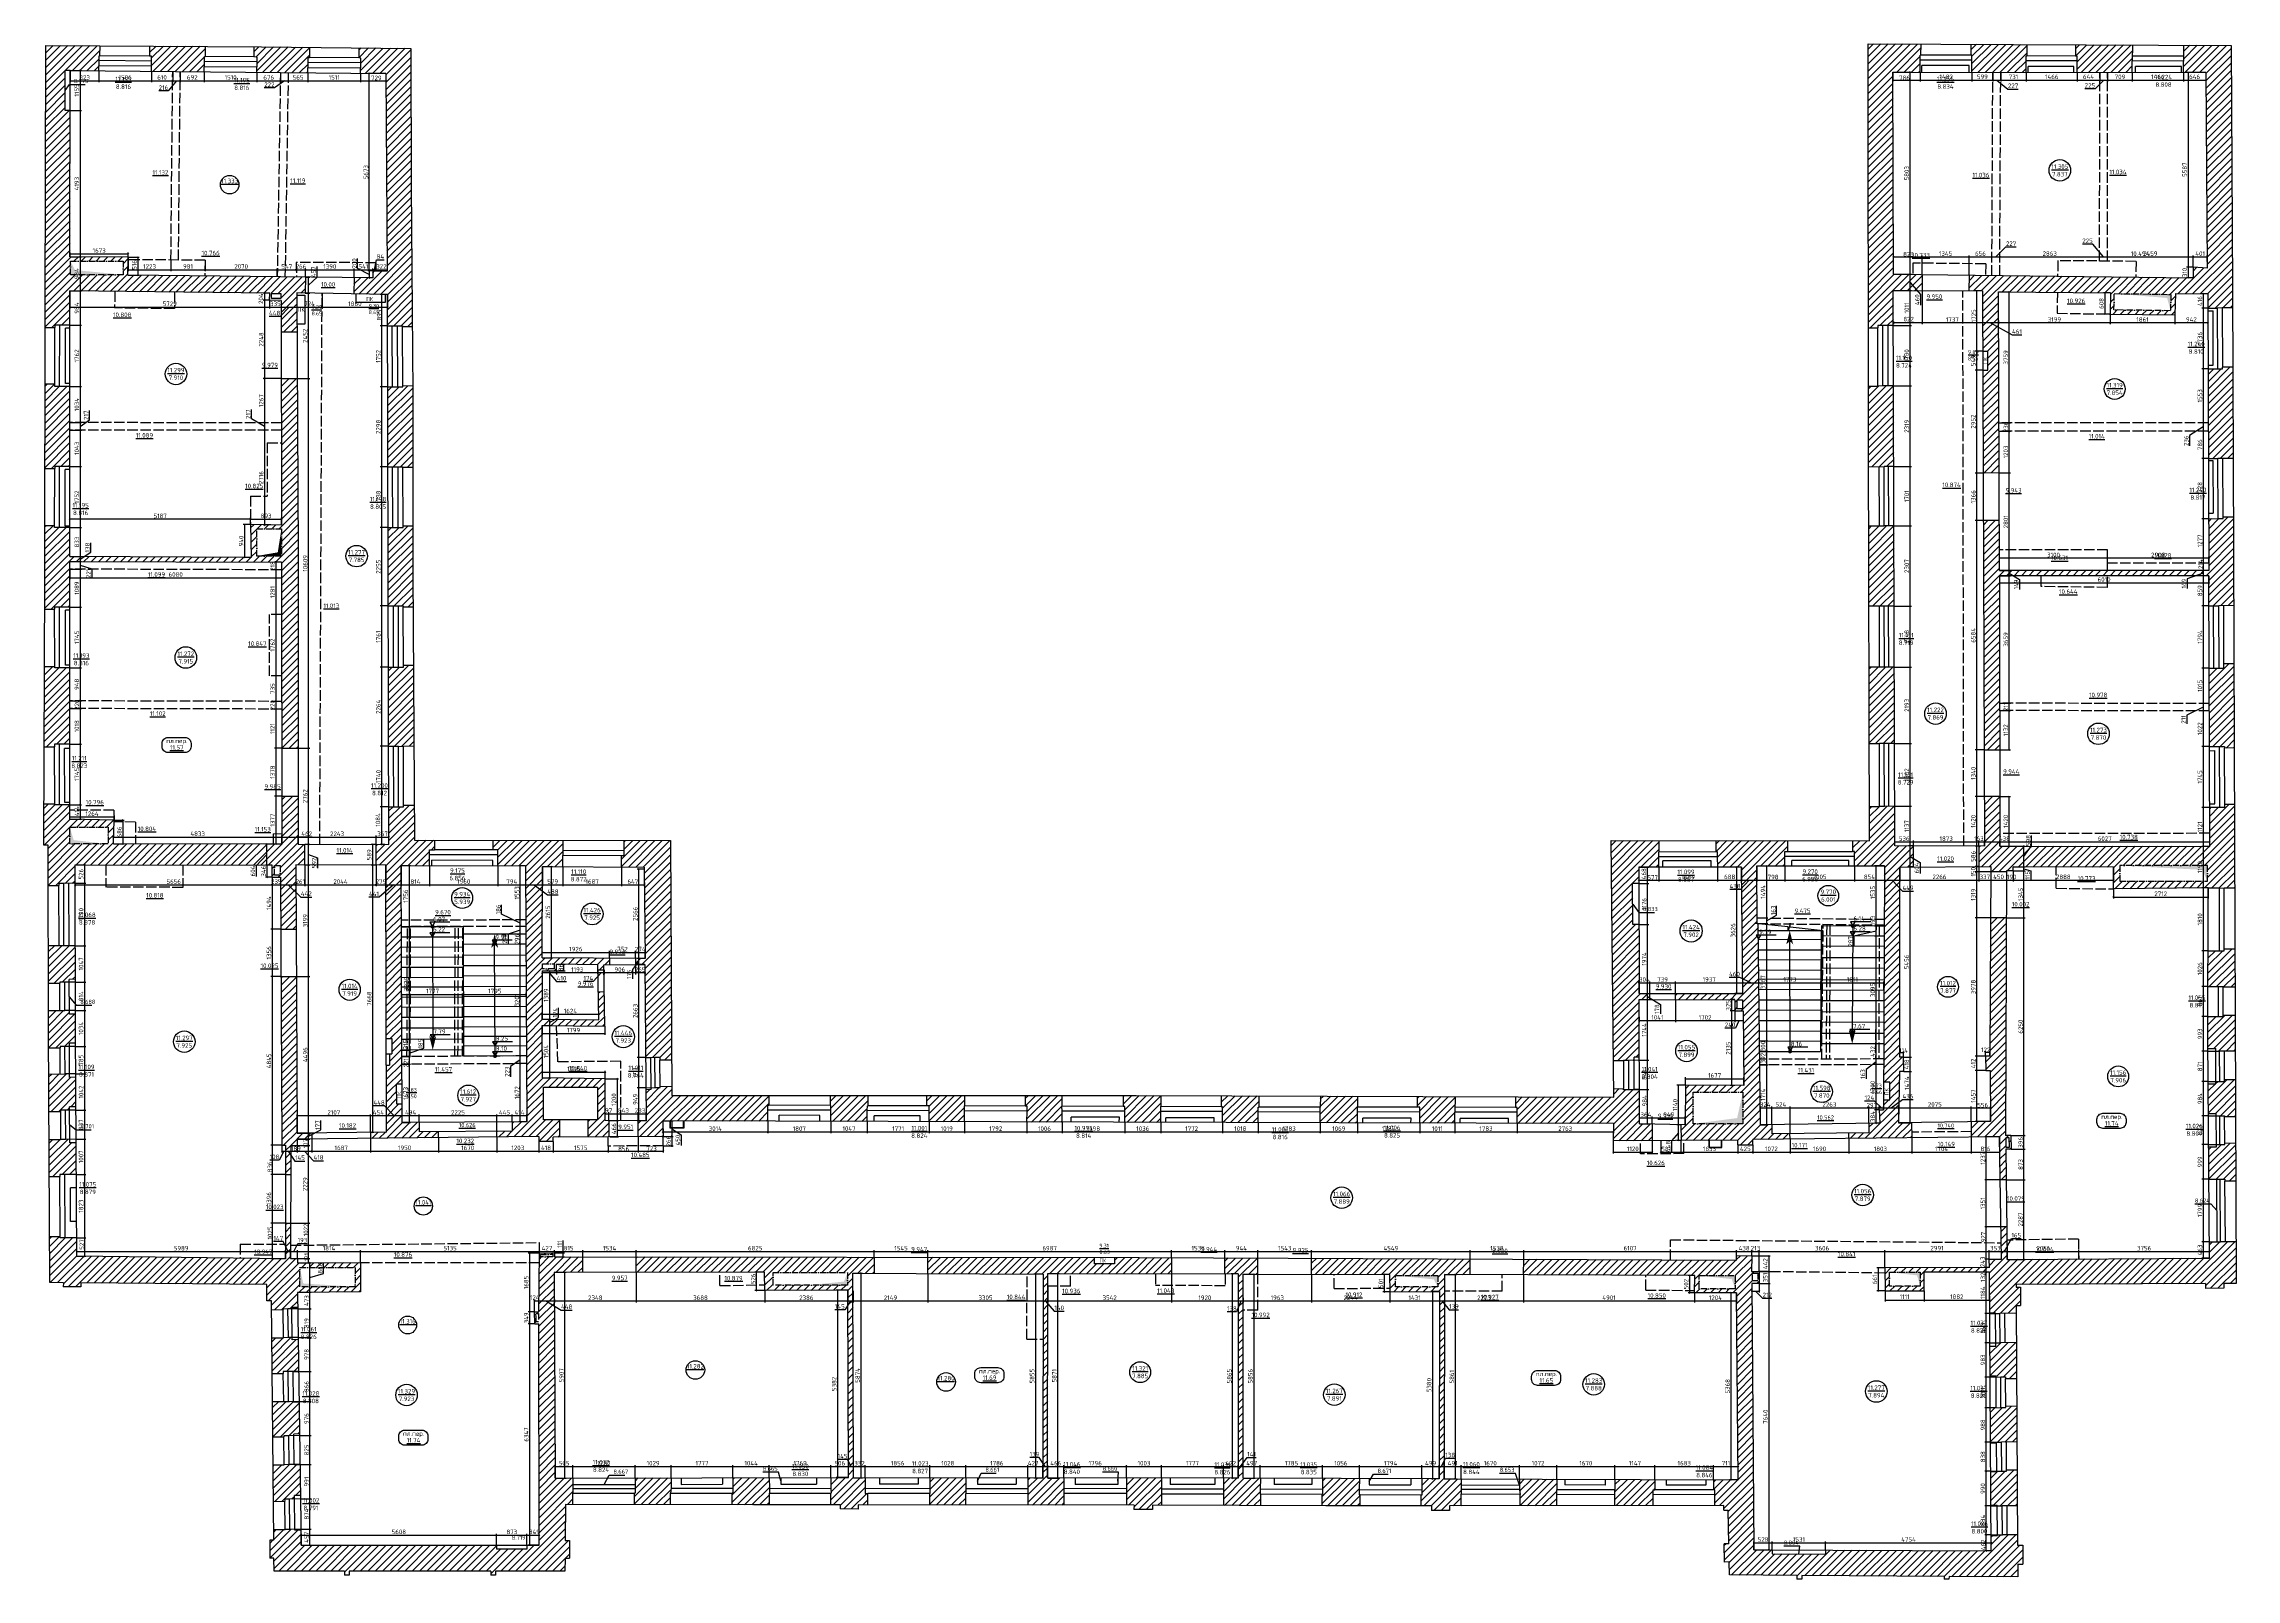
# Model space of a CAD drawing. Header units: millimetres. Extents: x 906648 to 969556, y 1626901 to 1670974.
import ezdxf
from ezdxf.enums import TextEntityAlignment as Align

# ---------------------------------------------------------------- set-up
doc = ezdxf.new("R2010")
doc.units = ezdxf.units.MM
doc.linetypes.add('ACAD_ISO02W100', pattern=[15, 12, -3])
doc.linetypes.add('ACAD_ISO10W100', pattern=[18, 12, -3, 0, -3])
for name, color, linetype in [('Балки', 140, 'ACAD_ISO02W100'), ('Контур', 7, 'Continuous'), ('Отметки', 7, 'Continuous'), ('Отметки @ 1', 7, 'Continuous'), ('Отметки коммуникаций', 7, 'Continuous'), ('Пожарные коммуникации', 1, 'Continuous'), ('Размеры', 224, 'Continuous'), ('Рама', 121, 'Continuous'), ('Слаботочные коммуникации', 192, 'Continuous'), ('Штриховка', 252, 'Continuous'), ('Электрика', 40, 'Continuous')]:
    doc.layers.add(name, color=color, linetype=linetype)
doc.styles.add('CIFRY', font='ROMANT.shx', dxfattribs={"oblique": 15, "height": 125})
doc.styles.add('ISOCPEUR', font='isocpeur.ttf', dxfattribs={"width": 0.95})
doc.dimstyles.new('GENPLAN 1000', dxfattribs={"dimscale": 10, "dimtxt": 13, "dimasz": 3, "dimexe": 4, "dimexo": 0, "dimgap": 3, "dimtad": 1, "dimdec": 0, "dimzin": 0, "dimtxsty": 'ISOCPEUR', "dimblk1": 'OBLIQUE', "dimblk2": 'OBLIQUE', "dimsah": 1, "dimcen": -1, "dimaunit": 1, "dimadec": 3, "dimazin": 0, "dimtfac": 0.75, "dimtdec": 0, "dimtix": 1, "dimtmove": 1, "dimatfit": 3, "dimfxl": 0, "dimtvp": 0.6, "dimarcsym": 0})
doc.dimstyles.new('GENPLAN_isoc', dxfattribs={"dimscale": 0.1, "dimtxt": 1.3, "dimasz": 0.3, "dimexe": 0.4, "dimexo": 0, "dimgap": 0.4, "dimtad": 1, "dimdec": 0, "dimlfac": 1000, "dimzin": 0, "dimtxsty": 'ISOCPEUR', "dimblk1": 'OBLIQUE', "dimblk2": 'OBLIQUE', "dimsah": 1, "dimcen": -1, "dimaunit": 1, "dimadec": 3, "dimazin": 0, "dimtfac": 0.75, "dimtdec": 0, "dimtix": 1, "dimtmove": 1, "dimatfit": 3, "dimldrblk": 'NONE', "dimfxl": 0, "dimtvp": 0.6, "dimarcsym": 0})

# ---------------------------------------------------------------- blocks, each defined once
blk = doc.blocks.new('_Oblique')
at = {"color": 0, "linetype": 'ByBlock', "lineweight": -2}
blk.add_line((-0.5, -0.5), (0.5, 0.5), dxfattribs=at)
blk = doc.blocks.new('*D4')
at = {"layer": 'Defpoints', "color": 0, "ltscale": 0.03}
for p in [(907406, 1670212), (908229, 1670204), (908229, 1669914)]:
    blk.add_point(p, dxfattribs=at)
at = {"layer": 'Размеры', "color": 0, "lineweight": -2, "ltscale": 0.03}
for p, q in [((907406, 1670212), (907406, 1669874)), ((908229, 1670204), (908229, 1669874)), ((907406, 1669914), (908229, 1669914))]:
    blk.add_line(p, q, dxfattribs=at)
at = {"layer": 'Размеры', "color": 0, "lineweight": -2, "ltscale": 0.03, "xscale": 30, "yscale": 30, "zscale": 30, "rotation": 180}
blk.add_blockref('_Oblique', (907406, 1669914), dxfattribs=at)
at = {"layer": 'Размеры', "color": 0, "lineweight": -2, "ltscale": 0.03, "xscale": 30, "yscale": 30, "zscale": 30}
blk.add_blockref('_Oblique', (908229, 1669914), dxfattribs=at)
at = {"layer": 'Размеры', "color": 0, "ltscale": 0.03, "insert": (907818, 1670009), "char_height": 130, "attachment_point": 5, "style": 'ISOCPEUR'}
blk.add_mtext('823', dxfattribs=at)
blk = doc.blocks.new('*D5')
at = {"layer": 'Defpoints', "color": 0, "ltscale": 0.03}
for p in [(908229, 1670204), (909735, 1670190), (909735, 1669914)]:
    blk.add_point(p, dxfattribs=at)
at = {"layer": 'Размеры', "color": 0, "lineweight": -2, "ltscale": 0.03}
for p, q in [((908229, 1670204), (908229, 1669874)), ((908229, 1669914), (909735, 1669914)), ((909735, 1670190), (909735, 1669874))]:
    blk.add_line(p, q, dxfattribs=at)
at = {"layer": 'Размеры', "color": 0, "lineweight": -2, "ltscale": 0.03, "xscale": 30, "yscale": 30, "zscale": 30, "rotation": 180}
blk.add_blockref('_Oblique', (908229, 1669914), dxfattribs=at)
at = {"layer": 'Размеры', "color": 0, "lineweight": -2, "ltscale": 0.03, "xscale": 30, "yscale": 30, "zscale": 30}
blk.add_blockref('_Oblique', (909735, 1669914), dxfattribs=at)
at = {"layer": 'Размеры', "color": 0, "ltscale": 0.03, "insert": (908982, 1670009), "char_height": 130, "attachment_point": 5, "style": 'ISOCPEUR'}
blk.add_mtext('1506', dxfattribs=at)
blk = doc.blocks.new('*D6')
at = {"layer": 'Defpoints', "color": 0, "ltscale": 0.03}
for p in [(909735, 1670190), (910345, 1670184), (910345, 1669914)]:
    blk.add_point(p, dxfattribs=at)
at = {"layer": 'Размеры', "color": 0, "lineweight": -2, "ltscale": 0.03}
for p, q in [((909735, 1670190), (909735, 1669874)), ((909735, 1669914), (910345, 1669914)), ((910345, 1670184), (910345, 1669874))]:
    blk.add_line(p, q, dxfattribs=at)
at = {"layer": 'Размеры', "color": 0, "lineweight": -2, "ltscale": 0.03, "xscale": 30, "yscale": 30, "zscale": 30, "rotation": 180}
blk.add_blockref('_Oblique', (909735, 1669914), dxfattribs=at)
at = {"layer": 'Размеры', "color": 0, "lineweight": -2, "ltscale": 0.03, "xscale": 30, "yscale": 30, "zscale": 30}
blk.add_blockref('_Oblique', (910345, 1669914), dxfattribs=at)
at = {"layer": 'Размеры', "color": 0, "ltscale": 0.03, "insert": (910040, 1670009), "char_height": 130, "attachment_point": 5, "style": 'ISOCPEUR'}
blk.add_mtext('610', dxfattribs=at)
blk = doc.blocks.new('*D7')
at = {"layer": 'Defpoints', "color": 0, "ltscale": 0.03}
for p in [(910345, 1670184), (910561, 1670182), (910561, 1669914)]:
    blk.add_point(p, dxfattribs=at)
at = {"layer": 'Размеры', "color": 0, "lineweight": -2, "ltscale": 0.03}
for p, q in [((910216, 1669621), (909946, 1669621)), ((910453, 1669914), (910216, 1669621)), ((910345, 1670184), (910345, 1669874)), ((910345, 1669914), (910561, 1669914)), ((910561, 1670182), (910561, 1669874))]:
    blk.add_line(p, q, dxfattribs=at)
at = {"layer": 'Размеры', "color": 0, "lineweight": -2, "ltscale": 0.03, "xscale": 30, "yscale": 30, "zscale": 30, "rotation": 180}
blk.add_blockref('_Oblique', (910345, 1669914), dxfattribs=at)
at = {"layer": 'Размеры', "color": 0, "lineweight": -2, "ltscale": 0.03, "xscale": 30, "yscale": 30, "zscale": 30}
blk.add_blockref('_Oblique', (910561, 1669914), dxfattribs=at)
at = {"layer": 'Размеры', "color": 0, "ltscale": 0.03, "insert": (910081, 1669716), "char_height": 130, "attachment_point": 5, "style": 'ISOCPEUR'}
blk.add_mtext('216', dxfattribs=at)
blk = doc.blocks.new('*D8')
at = {"layer": 'Defpoints', "color": 0, "ltscale": 0.03}
for p in [(910561, 1670182), (911253, 1670176), (911253, 1669914)]:
    blk.add_point(p, dxfattribs=at)
at = {"layer": 'Размеры', "color": 0, "lineweight": -2, "ltscale": 0.03}
for p, q in [((910561, 1670182), (910561, 1669874)), ((910561, 1669914), (911253, 1669914)), ((911253, 1670176), (911253, 1669874))]:
    blk.add_line(p, q, dxfattribs=at)
at = {"layer": 'Размеры', "color": 0, "lineweight": -2, "ltscale": 0.03, "xscale": 30, "yscale": 30, "zscale": 30, "rotation": 180}
blk.add_blockref('_Oblique', (910561, 1669914), dxfattribs=at)
at = {"layer": 'Размеры', "color": 0, "lineweight": -2, "ltscale": 0.03, "xscale": 30, "yscale": 30, "zscale": 30}
blk.add_blockref('_Oblique', (911253, 1669914), dxfattribs=at)
at = {"layer": 'Размеры', "color": 0, "ltscale": 0.03, "insert": (910907, 1670009), "char_height": 130, "attachment_point": 5, "style": 'ISOCPEUR'}
blk.add_mtext('692', dxfattribs=at)
blk = doc.blocks.new('*D9')
at = {"layer": 'Defpoints', "color": 0, "ltscale": 0.03}
for p in [(911253, 1670176), (912763, 1670161), (912763, 1669914)]:
    blk.add_point(p, dxfattribs=at)
at = {"layer": 'Размеры', "color": 0, "lineweight": -2, "ltscale": 0.03}
for p, q in [((911253, 1670176), (911253, 1669874)), ((911253, 1669914), (912763, 1669914)), ((912763, 1670161), (912763, 1669874))]:
    blk.add_line(p, q, dxfattribs=at)
at = {"layer": 'Размеры', "color": 0, "lineweight": -2, "ltscale": 0.03, "xscale": 30, "yscale": 30, "zscale": 30, "rotation": 180}
blk.add_blockref('_Oblique', (911253, 1669914), dxfattribs=at)
at = {"layer": 'Размеры', "color": 0, "lineweight": -2, "ltscale": 0.03, "xscale": 30, "yscale": 30, "zscale": 30}
blk.add_blockref('_Oblique', (912763, 1669914), dxfattribs=at)
at = {"layer": 'Размеры', "color": 0, "ltscale": 0.03, "insert": (912008, 1670009), "char_height": 130, "attachment_point": 5, "style": 'ISOCPEUR'}
blk.add_mtext('1510', dxfattribs=at)
blk = doc.blocks.new('*D10')
at = {"layer": 'Defpoints', "color": 0, "ltscale": 0.03}
for p in [(912763, 1670161), (913439, 1670155), (913439, 1669914)]:
    blk.add_point(p, dxfattribs=at)
at = {"layer": 'Размеры', "color": 0, "lineweight": -2, "ltscale": 0.03}
for p, q in [((912763, 1670161), (912763, 1669874)), ((912763, 1669914), (913439, 1669914)), ((913439, 1670155), (913439, 1669874))]:
    blk.add_line(p, q, dxfattribs=at)
at = {"layer": 'Размеры', "color": 0, "lineweight": -2, "ltscale": 0.03, "xscale": 30, "yscale": 30, "zscale": 30, "rotation": 180}
blk.add_blockref('_Oblique', (912763, 1669914), dxfattribs=at)
at = {"layer": 'Размеры', "color": 0, "lineweight": -2, "ltscale": 0.03, "xscale": 30, "yscale": 30, "zscale": 30}
blk.add_blockref('_Oblique', (913439, 1669914), dxfattribs=at)
at = {"layer": 'Размеры', "color": 0, "ltscale": 0.03, "insert": (913101, 1670009), "char_height": 130, "attachment_point": 5, "style": 'ISOCPEUR'}
blk.add_mtext('676', dxfattribs=at)
blk = doc.blocks.new('*D11')
at = {"layer": 'Defpoints', "color": 0, "ltscale": 0.03}
for p in [(913439, 1670155), (913661, 1670153), (913661, 1669914)]:
    blk.add_point(p, dxfattribs=at)
at = {"layer": 'Размеры', "color": 0, "lineweight": -2, "ltscale": 0.03}
for p, q in [((913268, 1669708), (912974, 1669708)), ((913550, 1669914), (913268, 1669708)), ((913439, 1670155), (913439, 1669874)), ((913439, 1669914), (913661, 1669914)), ((913661, 1670153), (913661, 1669874))]:
    blk.add_line(p, q, dxfattribs=at)
at = {"layer": 'Размеры', "color": 0, "lineweight": -2, "ltscale": 0.03, "xscale": 30, "yscale": 30, "zscale": 30, "rotation": 180}
blk.add_blockref('_Oblique', (913439, 1669914), dxfattribs=at)
at = {"layer": 'Размеры', "color": 0, "lineweight": -2, "ltscale": 0.03, "xscale": 30, "yscale": 30, "zscale": 30}
blk.add_blockref('_Oblique', (913661, 1669914), dxfattribs=at)
at = {"layer": 'Размеры', "color": 0, "ltscale": 0.03, "insert": (913121, 1669803), "char_height": 130, "attachment_point": 5, "style": 'ISOCPEUR'}
blk.add_mtext('222', dxfattribs=at)
blk = doc.blocks.new('*D12')
at = {"layer": 'Defpoints', "color": 0, "ltscale": 0.03}
for p in [(913661, 1670153), (914226, 1670147), (914226, 1669914)]:
    blk.add_point(p, dxfattribs=at)
at = {"layer": 'Размеры', "color": 0, "lineweight": -2, "ltscale": 0.03}
for p, q in [((913661, 1670153), (913661, 1669874)), ((913661, 1669914), (914226, 1669914)), ((914226, 1670147), (914226, 1669874))]:
    blk.add_line(p, q, dxfattribs=at)
at = {"layer": 'Размеры', "color": 0, "lineweight": -2, "ltscale": 0.03, "xscale": 30, "yscale": 30, "zscale": 30, "rotation": 180}
blk.add_blockref('_Oblique', (913661, 1669914), dxfattribs=at)
at = {"layer": 'Размеры', "color": 0, "lineweight": -2, "ltscale": 0.03, "xscale": 30, "yscale": 30, "zscale": 30}
blk.add_blockref('_Oblique', (914226, 1669914), dxfattribs=at)
at = {"layer": 'Размеры', "color": 0, "ltscale": 0.03, "insert": (913944, 1670009), "char_height": 130, "attachment_point": 5, "style": 'ISOCPEUR'}
blk.add_mtext('565', dxfattribs=at)
blk = doc.blocks.new('*D13')
at = {"layer": 'Defpoints', "color": 0, "ltscale": 0.03}
for p in [(914226, 1670147), (915737, 1670133), (915737, 1669914)]:
    blk.add_point(p, dxfattribs=at)
at = {"layer": 'Размеры', "color": 0, "lineweight": -2, "ltscale": 0.03}
for p, q in [((914226, 1670147), (914226, 1669874)), ((914226, 1669914), (915737, 1669914)), ((915737, 1670133), (915737, 1669874))]:
    blk.add_line(p, q, dxfattribs=at)
at = {"layer": 'Размеры', "color": 0, "lineweight": -2, "ltscale": 0.03, "xscale": 30, "yscale": 30, "zscale": 30, "rotation": 180}
blk.add_blockref('_Oblique', (914226, 1669914), dxfattribs=at)
at = {"layer": 'Размеры', "color": 0, "lineweight": -2, "ltscale": 0.03, "xscale": 30, "yscale": 30, "zscale": 30}
blk.add_blockref('_Oblique', (915737, 1669914), dxfattribs=at)
at = {"layer": 'Размеры', "color": 0, "ltscale": 0.03, "insert": (914982, 1670009), "char_height": 130, "attachment_point": 5, "style": 'ISOCPEUR'}
blk.add_mtext('1511', dxfattribs=at)
blk = doc.blocks.new('*D14')
at = {"layer": 'Defpoints', "color": 0, "ltscale": 0.03}
for p in [(915737, 1670133), (916466, 1670126), (916466, 1669914)]:
    blk.add_point(p, dxfattribs=at)
at = {"layer": 'Размеры', "color": 0, "lineweight": -2, "ltscale": 0.03}
for p, q in [((915737, 1670133), (915737, 1669874)), ((915737, 1669914), (916466, 1669914)), ((916466, 1670126), (916466, 1669874))]:
    blk.add_line(p, q, dxfattribs=at)
at = {"layer": 'Размеры', "color": 0, "lineweight": -2, "ltscale": 0.03, "xscale": 30, "yscale": 30, "zscale": 30, "rotation": 180}
blk.add_blockref('_Oblique', (915737, 1669914), dxfattribs=at)
at = {"layer": 'Размеры', "color": 0, "lineweight": -2, "ltscale": 0.03, "xscale": 30, "yscale": 30, "zscale": 30}
blk.add_blockref('_Oblique', (916466, 1669914), dxfattribs=at)
at = {"layer": 'Размеры', "color": 0, "ltscale": 0.03, "insert": (916190, 1669995), "char_height": 130, "attachment_point": 5, "style": 'ISOCPEUR'}
blk.add_mtext('729', dxfattribs=at)
blk = doc.blocks.new('*D15')
at = {"layer": 'Defpoints', "color": 0, "ltscale": 0.03}
for p in [(907399, 1664864), (909072, 1664945), (909072, 1664849)]:
    blk.add_point(p, dxfattribs=at)
at = {"layer": 'Размеры', "color": 0, "lineweight": -2, "ltscale": 0.03}
for p, q in [((907399, 1664864), (907399, 1664985)), ((907399, 1664945), (909072, 1664945)), ((909072, 1664849), (909072, 1664985))]:
    blk.add_line(p, q, dxfattribs=at)
at = {"layer": 'Размеры', "color": 0, "lineweight": -2, "ltscale": 0.03, "xscale": 30, "yscale": 30, "zscale": 30, "rotation": 180}
blk.add_blockref('_Oblique', (907399, 1664945), dxfattribs=at)
at = {"layer": 'Размеры', "color": 0, "lineweight": -2, "ltscale": 0.03, "xscale": 30, "yscale": 30, "zscale": 30}
blk.add_blockref('_Oblique', (909072, 1664945), dxfattribs=at)
at = {"layer": 'Размеры', "color": 0, "ltscale": 0.03, "insert": (908235, 1665040), "char_height": 130, "attachment_point": 5, "style": 'ISOCPEUR'}
blk.add_mtext('1673', dxfattribs=at)
blk = doc.blocks.new('*D16')
at = {"layer": 'Defpoints', "color": 0, "ltscale": 0.03}
for p in [(909072, 1664849), (910295, 1664768), (910295, 1664489)]:
    blk.add_point(p, dxfattribs=at)
at = {"layer": 'Размеры', "color": 0, "lineweight": -2, "ltscale": 0.03}
for p, q in [((909072, 1664849), (909072, 1664449)), ((910295, 1664768), (910295, 1664449)), ((909072, 1664489), (910295, 1664489))]:
    blk.add_line(p, q, dxfattribs=at)
at = {"layer": 'Размеры', "color": 0, "lineweight": -2, "ltscale": 0.03, "xscale": 30, "yscale": 30, "zscale": 30, "rotation": 180}
blk.add_blockref('_Oblique', (909072, 1664489), dxfattribs=at)
at = {"layer": 'Размеры', "color": 0, "lineweight": -2, "ltscale": 0.03, "xscale": 30, "yscale": 30, "zscale": 30}
blk.add_blockref('_Oblique', (910295, 1664489), dxfattribs=at)
at = {"layer": 'Размеры', "color": 0, "ltscale": 0.03, "insert": (909683, 1664584), "char_height": 130, "attachment_point": 5, "style": 'ISOCPEUR'}
blk.add_mtext('1223', dxfattribs=at)
blk = doc.blocks.new('*D17')
at = {"layer": 'Defpoints', "color": 0, "ltscale": 0.03}
for p in [(910295, 1664768), (911276, 1664761), (911276, 1664489)]:
    blk.add_point(p, dxfattribs=at)
at = {"layer": 'Размеры', "color": 0, "lineweight": -2, "ltscale": 0.03}
for p, q in [((910295, 1664768), (910295, 1664449)), ((911276, 1664761), (911276, 1664449)), ((910295, 1664489), (911276, 1664489))]:
    blk.add_line(p, q, dxfattribs=at)
at = {"layer": 'Размеры', "color": 0, "lineweight": -2, "ltscale": 0.03, "xscale": 30, "yscale": 30, "zscale": 30, "rotation": 180}
blk.add_blockref('_Oblique', (910295, 1664489), dxfattribs=at)
at = {"layer": 'Размеры', "color": 0, "lineweight": -2, "ltscale": 0.03, "xscale": 30, "yscale": 30, "zscale": 30}
blk.add_blockref('_Oblique', (911276, 1664489), dxfattribs=at)
at = {"layer": 'Размеры', "color": 0, "ltscale": 0.03, "insert": (910785, 1664584), "char_height": 130, "attachment_point": 5, "style": 'ISOCPEUR'}
blk.add_mtext('981', dxfattribs=at)
blk = doc.blocks.new('*D18')
at = {"layer": 'Defpoints', "color": 0, "ltscale": 0.03}
for p in [(911276, 1664761), (913346, 1664489), (913346, 1664284)]:
    blk.add_point(p, dxfattribs=at)
at = {"layer": 'Размеры', "color": 0, "lineweight": -2, "ltscale": 0.03}
for p, q in [((911276, 1664761), (911276, 1664449)), ((911276, 1664489), (913346, 1664489)), ((913346, 1664284), (913346, 1664529))]:
    blk.add_line(p, q, dxfattribs=at)
at = {"layer": 'Размеры', "color": 0, "lineweight": -2, "ltscale": 0.03, "xscale": 30, "yscale": 30, "zscale": 30, "rotation": 180}
blk.add_blockref('_Oblique', (911276, 1664489), dxfattribs=at)
at = {"layer": 'Размеры', "color": 0, "lineweight": -2, "ltscale": 0.03, "xscale": 30, "yscale": 30, "zscale": 30}
blk.add_blockref('_Oblique', (913346, 1664489), dxfattribs=at)
at = {"layer": 'Размеры', "color": 0, "ltscale": 0.03, "insert": (912311, 1664584), "char_height": 130, "attachment_point": 5, "style": 'ISOCPEUR'}
blk.add_mtext('2070', dxfattribs=at)
blk = doc.blocks.new('*D19')
at = {"layer": 'Defpoints', "color": 0, "ltscale": 0.03}
for p in [(913893, 1664699), (913346, 1664284), (913893, 1664489)]:
    blk.add_point(p, dxfattribs=at)
at = {"layer": 'Размеры', "color": 0, "lineweight": -2, "ltscale": 0.03}
for p, q in [((913893, 1664699), (913893, 1664449)), ((913346, 1664284), (913346, 1664529)), ((913346, 1664489), (913893, 1664489))]:
    blk.add_line(p, q, dxfattribs=at)
at = {"layer": 'Размеры', "color": 0, "lineweight": -2, "ltscale": 0.03, "xscale": 30, "yscale": 30, "zscale": 30, "rotation": 180}
blk.add_blockref('_Oblique', (913346, 1664489), dxfattribs=at)
at = {"layer": 'Размеры', "color": 0, "lineweight": -2, "ltscale": 0.03, "xscale": 30, "yscale": 30, "zscale": 30}
blk.add_blockref('_Oblique', (913893, 1664489), dxfattribs=at)
at = {"layer": 'Размеры', "color": 0, "ltscale": 0.03, "insert": (913619, 1664584), "char_height": 130, "attachment_point": 5, "style": 'ISOCPEUR'}
blk.add_mtext('547', dxfattribs=at)
blk = doc.blocks.new('*D20')
at = {"layer": 'Defpoints', "color": 0, "ltscale": 0.03}
for p in [(913893, 1664699), (914159, 1664489), (914159, 1664275)]:
    blk.add_point(p, dxfattribs=at)
at = {"layer": 'Размеры', "color": 0, "lineweight": -2, "ltscale": 0.03}
for p, q in [((913893, 1664699), (913893, 1664449)), ((913893, 1664489), (913863, 1664489)), ((913893, 1664489), (914159, 1664489)), ((914159, 1664275), (914159, 1664529)), ((914159, 1664489), (914189, 1664489))]:
    blk.add_line(p, q, dxfattribs=at)
at = {"layer": 'Размеры', "color": 0, "lineweight": -2, "ltscale": 0.03, "xscale": 30, "yscale": 30, "zscale": 30}
blk.add_blockref('_Oblique', (913893, 1664489), dxfattribs=at)
at = {"layer": 'Размеры', "color": 0, "lineweight": -2, "ltscale": 0.03, "xscale": 30, "yscale": 30, "zscale": 30, "rotation": 180}
blk.add_blockref('_Oblique', (914159, 1664489), dxfattribs=at)
at = {"layer": 'Размеры', "color": 0, "ltscale": 0.03, "insert": (914026, 1664584), "char_height": 130, "attachment_point": 5, "style": 'ISOCPEUR'}
blk.add_mtext('266', dxfattribs=at)
blk = doc.blocks.new('*D21')
at = {"layer": 'Defpoints', "color": 0, "ltscale": 0.03}
for p in [(916174, 1664690), (916090, 1664454), (916174, 1664489)]:
    blk.add_point(p, dxfattribs=at)
at = {"layer": 'Размеры', "color": 0, "lineweight": -2, "ltscale": 0.03}
for p, q in [((916132, 1664489), (916196, 1664772)), ((916174, 1664690), (916174, 1664449)), ((916196, 1664772), (916416, 1664772)), ((916090, 1664454), (916090, 1664529)), ((916090, 1664489), (916174, 1664489))]:
    blk.add_line(p, q, dxfattribs=at)
at = {"layer": 'Размеры', "color": 0, "lineweight": -2, "ltscale": 0.03, "xscale": 30, "yscale": 30, "zscale": 30, "rotation": 180}
blk.add_blockref('_Oblique', (916090, 1664489), dxfattribs=at)
at = {"layer": 'Размеры', "color": 0, "lineweight": -2, "ltscale": 0.03, "xscale": 30, "yscale": 30, "zscale": 30}
blk.add_blockref('_Oblique', (916174, 1664489), dxfattribs=at)
at = {"layer": 'Размеры', "color": 0, "ltscale": 0.03, "insert": (916306, 1664867), "char_height": 130, "attachment_point": 5, "style": 'ISOCPEUR'}
blk.add_mtext('84', dxfattribs=at)
blk = doc.blocks.new('*D22')
at = {"layer": 'Defpoints', "color": 0, "ltscale": 0.03}
for p in [(916174, 1664690), (916496, 1664832), (916496, 1664489)]:
    blk.add_point(p, dxfattribs=at)
at = {"layer": 'Размеры', "color": 0, "lineweight": -2, "ltscale": 0.03}
for p, q in [((916174, 1664690), (916174, 1664449)), ((916496, 1664832), (916496, 1664449)), ((916174, 1664489), (916496, 1664489))]:
    blk.add_line(p, q, dxfattribs=at)
at = {"layer": 'Размеры', "color": 0, "lineweight": -2, "ltscale": 0.03, "xscale": 30, "yscale": 30, "zscale": 30, "rotation": 180}
blk.add_blockref('_Oblique', (916174, 1664489), dxfattribs=at)
at = {"layer": 'Размеры', "color": 0, "lineweight": -2, "ltscale": 0.03, "xscale": 30, "yscale": 30, "zscale": 30}
blk.add_blockref('_Oblique', (916496, 1664489), dxfattribs=at)
at = {"layer": 'Размеры', "color": 0, "ltscale": 0.03, "insert": (916335, 1664584), "char_height": 130, "attachment_point": 5, "style": 'ISOCPEUR'}
blk.add_mtext('322', dxfattribs=at)
blk = doc.blocks.new('*D23')
at = {"layer": 'Defpoints', "color": 0, "ltscale": 0.03}
for p in [(907398, 1663880), (913127, 1663611), (913127, 1663418)]:
    blk.add_point(p, dxfattribs=at)
at = {"layer": 'Размеры', "color": 0, "lineweight": -2, "ltscale": 0.03}
for p, q in [((907398, 1663880), (907398, 1663378)), ((907398, 1663418), (913127, 1663418)), ((913127, 1663611), (913127, 1663378))]:
    blk.add_line(p, q, dxfattribs=at)
at = {"layer": 'Размеры', "color": 0, "lineweight": -2, "ltscale": 0.03, "xscale": 30, "yscale": 30, "zscale": 30, "rotation": 180}
blk.add_blockref('_Oblique', (907398, 1663418), dxfattribs=at)
at = {"layer": 'Размеры', "color": 0, "lineweight": -2, "ltscale": 0.03, "xscale": 30, "yscale": 30, "zscale": 30}
blk.add_blockref('_Oblique', (913127, 1663418), dxfattribs=at)
at = {"layer": 'Размеры', "color": 0, "ltscale": 0.03, "insert": (910262, 1663513), "char_height": 130, "attachment_point": 5, "style": 'ISOCPEUR'}
blk.add_mtext('5729', dxfattribs=at)
blk = doc.blocks.new('*D24')
at = {"layer": 'Defpoints', "color": 0, "ltscale": 0.03}
for p in [(913127, 1663611), (913462, 1663609), (913462, 1663418)]:
    blk.add_point(p, dxfattribs=at)
at = {"layer": 'Размеры', "color": 0, "lineweight": -2, "ltscale": 0.03}
for p, q in [((913127, 1663611), (913127, 1663378)), ((913127, 1663418), (913462, 1663418)), ((913462, 1663609), (913462, 1663378))]:
    blk.add_line(p, q, dxfattribs=at)
at = {"layer": 'Размеры', "color": 0, "lineweight": -2, "ltscale": 0.03, "xscale": 30, "yscale": 30, "zscale": 30, "rotation": 180}
blk.add_blockref('_Oblique', (913127, 1663418), dxfattribs=at)
at = {"layer": 'Размеры', "color": 0, "lineweight": -2, "ltscale": 0.03, "xscale": 30, "yscale": 30, "zscale": 30}
blk.add_blockref('_Oblique', (913462, 1663418), dxfattribs=at)
at = {"layer": 'Размеры', "color": 0, "ltscale": 0.03, "insert": (913294, 1663513), "char_height": 130, "attachment_point": 5, "style": 'ISOCPEUR'}
blk.add_mtext('335', dxfattribs=at)
blk = doc.blocks.new('*D25')
at = {"layer": 'Defpoints', "color": 0, "ltscale": 0.03}
for p in [(913462, 1663609), (913910, 1663822), (913910, 1663418)]:
    blk.add_point(p, dxfattribs=at)
at = {"layer": 'Размеры', "color": 0, "lineweight": -2, "ltscale": 0.03}
for p, q in [((913686, 1663418), (913430, 1663151)), ((913462, 1663609), (913462, 1663378)), ((913462, 1663418), (913910, 1663418)), ((913910, 1663822), (913910, 1663378)), ((913430, 1663151), (913111, 1663151))]:
    blk.add_line(p, q, dxfattribs=at)
at = {"layer": 'Размеры', "color": 0, "lineweight": -2, "ltscale": 0.03, "xscale": 30, "yscale": 30, "zscale": 30, "rotation": 180}
blk.add_blockref('_Oblique', (913462, 1663418), dxfattribs=at)
at = {"layer": 'Размеры', "color": 0, "lineweight": -2, "ltscale": 0.03, "xscale": 30, "yscale": 30, "zscale": 30}
blk.add_blockref('_Oblique', (913910, 1663418), dxfattribs=at)
at = {"layer": 'Размеры', "color": 0, "ltscale": 0.03, "insert": (913270, 1663246), "char_height": 130, "attachment_point": 5, "style": 'ISOCPEUR'}
blk.add_mtext('448', dxfattribs=at)
blk = doc.blocks.new('*D26')
at = {"layer": 'Defpoints', "color": 0, "ltscale": 0.03}
for p in [(913910, 1663822), (914633, 1663809), (914633, 1663418)]:
    blk.add_point(p, dxfattribs=at)
at = {"layer": 'Размеры', "color": 0, "lineweight": -2, "ltscale": 0.03}
for p, q in [((913910, 1663822), (913910, 1663378)), ((913910, 1663418), (914633, 1663418)), ((914633, 1663809), (914633, 1663378))]:
    blk.add_line(p, q, dxfattribs=at)
at = {"layer": 'Размеры', "color": 0, "lineweight": -2, "ltscale": 0.03, "xscale": 30, "yscale": 30, "zscale": 30, "rotation": 180}
blk.add_blockref('_Oblique', (913910, 1663418), dxfattribs=at)
at = {"layer": 'Размеры', "color": 0, "lineweight": -2, "ltscale": 0.03, "xscale": 30, "yscale": 30, "zscale": 30}
blk.add_blockref('_Oblique', (914633, 1663418), dxfattribs=at)
at = {"layer": 'Размеры', "color": 0, "ltscale": 0.03, "insert": (914272, 1663513), "char_height": 130, "attachment_point": 5, "style": 'ISOCPEUR'}
blk.add_mtext('724', dxfattribs=at)
blk = doc.blocks.new('*D27')
at = {"layer": 'Defpoints', "color": 0, "ltscale": 0.03}
for p in [(914633, 1663809), (916513, 1663775), (916513, 1663418)]:
    blk.add_point(p, dxfattribs=at)
at = {"layer": 'Размеры', "color": 0, "lineweight": -2, "ltscale": 0.03}
for p, q in [((914633, 1663809), (914633, 1663378)), ((914633, 1663418), (916513, 1663418)), ((916513, 1663775), (916513, 1663378))]:
    blk.add_line(p, q, dxfattribs=at)
at = {"layer": 'Размеры', "color": 0, "lineweight": -2, "ltscale": 0.03, "xscale": 30, "yscale": 30, "zscale": 30, "rotation": 180}
blk.add_blockref('_Oblique', (914633, 1663418), dxfattribs=at)
at = {"layer": 'Размеры', "color": 0, "lineweight": -2, "ltscale": 0.03, "xscale": 30, "yscale": 30, "zscale": 30}
blk.add_blockref('_Oblique', (916513, 1663418), dxfattribs=at)
at = {"layer": 'Размеры', "color": 0, "ltscale": 0.03, "insert": (915573, 1663513), "char_height": 130, "attachment_point": 5, "style": 'ISOCPEUR'}
blk.add_mtext('1880', dxfattribs=at)
blk = doc.blocks.new('*D28')
at = {"layer": 'Defpoints', "color": 0, "ltscale": 0.03}
for p in [(912579, 1657172), (913472, 1657327), (913472, 1657161)]:
    blk.add_point(p, dxfattribs=at)
at = {"layer": 'Размеры', "color": 0, "lineweight": -2, "ltscale": 0.03}
for p, q in [((912579, 1657172), (912579, 1657367)), ((912579, 1657327), (913472, 1657327)), ((913472, 1657161), (913472, 1657367))]:
    blk.add_line(p, q, dxfattribs=at)
at = {"layer": 'Размеры', "color": 0, "lineweight": -2, "ltscale": 0.03, "xscale": 30, "yscale": 30, "zscale": 30, "rotation": 180}
blk.add_blockref('_Oblique', (912579, 1657327), dxfattribs=at)
at = {"layer": 'Размеры', "color": 0, "lineweight": -2, "ltscale": 0.03, "xscale": 30, "yscale": 30, "zscale": 30}
blk.add_blockref('_Oblique', (913472, 1657327), dxfattribs=at)
at = {"layer": 'Размеры', "color": 0, "ltscale": 0.03, "insert": (913026, 1657422), "char_height": 130, "attachment_point": 5, "style": 'ISOCPEUR'}
blk.add_mtext('893', dxfattribs=at)
blk = doc.blocks.new('*D29')
at = {"layer": 'Defpoints', "color": 0, "ltscale": 0.03}
for p in [(907392, 1657327), (907392, 1657129), (912579, 1657172)]:
    blk.add_point(p, dxfattribs=at)
at = {"layer": 'Размеры', "color": 0, "lineweight": -2, "ltscale": 0.03}
for p, q in [((907392, 1657129), (907392, 1657367)), ((912579, 1657327), (907392, 1657327)), ((912579, 1657172), (912579, 1657367))]:
    blk.add_line(p, q, dxfattribs=at)
at = {"layer": 'Размеры', "color": 0, "lineweight": -2, "ltscale": 0.03, "xscale": 30, "yscale": 30, "zscale": 30, "rotation": 180}
blk.add_blockref('_Oblique', (907392, 1657327), dxfattribs=at)
at = {"layer": 'Размеры', "color": 0, "lineweight": -2, "ltscale": 0.03, "xscale": 30, "yscale": 30, "zscale": 30}
blk.add_blockref('_Oblique', (912579, 1657327), dxfattribs=at)
at = {"layer": 'Размеры', "color": 0, "ltscale": 0.03, "insert": (909986, 1657422), "char_height": 130, "attachment_point": 5, "style": 'ISOCPEUR'}
blk.add_mtext('5187', dxfattribs=at)
blk = doc.blocks.new('*D30')
at = {"layer": 'Defpoints', "color": 0, "ltscale": 0.03}
for p in [(907391, 1655895), (913471, 1655876), (913471, 1655647)]:
    blk.add_point(p, dxfattribs=at)
at = {"layer": 'Размеры', "color": 0, "lineweight": -2, "ltscale": 0.03}
for p, q in [((907391, 1655895), (907391, 1655607)), ((913471, 1655876), (913471, 1655607)), ((907391, 1655647), (913471, 1655647))]:
    blk.add_line(p, q, dxfattribs=at)
at = {"layer": 'Размеры', "color": 0, "lineweight": -2, "ltscale": 0.03, "xscale": 30, "yscale": 30, "zscale": 30, "rotation": 180}
blk.add_blockref('_Oblique', (907391, 1655647), dxfattribs=at)
at = {"layer": 'Размеры', "color": 0, "lineweight": -2, "ltscale": 0.03, "xscale": 30, "yscale": 30, "zscale": 30}
blk.add_blockref('_Oblique', (913471, 1655647), dxfattribs=at)
at = {"layer": 'Размеры', "color": 0, "ltscale": 0.03, "insert": (910431, 1655742), "char_height": 130, "attachment_point": 5, "style": 'ISOCPEUR'}
blk.add_mtext('6080', dxfattribs=at)
blk = doc.blocks.new('*D31')
at = {"layer": 'Defpoints', "color": 0, "ltscale": 0.03}
for p in [(907398, 1648715), (908662, 1648780), (908662, 1648692)]:
    blk.add_point(p, dxfattribs=at)
at = {"layer": 'Размеры', "color": 0, "lineweight": -2, "ltscale": 0.03}
for p, q in [((907398, 1648715), (907398, 1648820)), ((908662, 1648692), (908662, 1648820)), ((907398, 1648780), (908662, 1648780))]:
    blk.add_line(p, q, dxfattribs=at)
at = {"layer": 'Размеры', "color": 0, "lineweight": -2, "ltscale": 0.03, "xscale": 30, "yscale": 30, "zscale": 30, "rotation": 180}
blk.add_blockref('_Oblique', (907398, 1648780), dxfattribs=at)
at = {"layer": 'Размеры', "color": 0, "lineweight": -2, "ltscale": 0.03, "xscale": 30, "yscale": 30, "zscale": 30}
blk.add_blockref('_Oblique', (908662, 1648780), dxfattribs=at)
at = {"layer": 'Размеры', "color": 0, "ltscale": 0.03, "insert": (908030, 1648875), "char_height": 130, "attachment_point": 5, "style": 'ISOCPEUR'}
blk.add_mtext('1264', dxfattribs=at)
blk = doc.blocks.new('*D32')
at = {"layer": 'Defpoints', "color": 0, "ltscale": 0.03}
for p in [(914159, 1664275), (915549, 1664489), (915549, 1664259)]:
    blk.add_point(p, dxfattribs=at)
at = {"layer": 'Размеры', "color": 0, "lineweight": -2, "ltscale": 0.03}
for p, q in [((914159, 1664275), (914159, 1664529)), ((914159, 1664489), (915549, 1664489)), ((915549, 1664259), (915549, 1664529))]:
    blk.add_line(p, q, dxfattribs=at)
at = {"layer": 'Размеры', "color": 0, "lineweight": -2, "ltscale": 0.03, "xscale": 30, "yscale": 30, "zscale": 30, "rotation": 180}
blk.add_blockref('_Oblique', (914159, 1664489), dxfattribs=at)
at = {"layer": 'Размеры', "color": 0, "lineweight": -2, "ltscale": 0.03, "xscale": 30, "yscale": 30, "zscale": 30}
blk.add_blockref('_Oblique', (915549, 1664489), dxfattribs=at)
at = {"layer": 'Размеры', "color": 0, "ltscale": 0.03, "insert": (914854, 1664584), "char_height": 130, "attachment_point": 5, "style": 'ISOCPEUR'}
blk.add_mtext('1390', dxfattribs=at)
blk = doc.blocks.new('*D33')
at = {"layer": 'Defpoints', "color": 0, "ltscale": 0.03}
for p in [(915549, 1664259), (916090, 1664489), (916090, 1664454)]:
    blk.add_point(p, dxfattribs=at)
at = {"layer": 'Размеры', "color": 0, "lineweight": -2, "ltscale": 0.03}
for p, q in [((915549, 1664259), (915549, 1664529)), ((915549, 1664489), (916090, 1664489)), ((916090, 1664454), (916090, 1664529))]:
    blk.add_line(p, q, dxfattribs=at)
at = {"layer": 'Размеры', "color": 0, "lineweight": -2, "ltscale": 0.03, "xscale": 30, "yscale": 30, "zscale": 30, "rotation": 180}
blk.add_blockref('_Oblique', (915549, 1664489), dxfattribs=at)
at = {"layer": 'Размеры', "color": 0, "lineweight": -2, "ltscale": 0.03, "xscale": 30, "yscale": 30, "zscale": 30}
blk.add_blockref('_Oblique', (916090, 1664489), dxfattribs=at)
at = {"layer": 'Размеры', "color": 0, "ltscale": 0.03, "insert": (915819, 1664584), "char_height": 130, "attachment_point": 5, "style": 'ISOCPEUR'}
blk.add_mtext('541', dxfattribs=at)
blk = doc.blocks.new('*D34')
at = {"layer": 'Defpoints', "color": 0, "ltscale": 0.03}
for p in [(913479, 1648204), (908646, 1648006), (913479, 1648002)]:
    blk.add_point(p, dxfattribs=at)
at = {"layer": 'Размеры', "color": 0, "lineweight": -2, "ltscale": 0.03}
for p, q in [((908646, 1648006), (908646, 1648244)), ((908646, 1648204), (913479, 1648204)), ((913479, 1648002), (913479, 1648244))]:
    blk.add_line(p, q, dxfattribs=at)
at = {"layer": 'Размеры', "color": 0, "lineweight": -2, "ltscale": 0.03, "xscale": 30, "yscale": 30, "zscale": 30, "rotation": 180}
blk.add_blockref('_Oblique', (908646, 1648204), dxfattribs=at)
at = {"layer": 'Размеры', "color": 0, "lineweight": -2, "ltscale": 0.03, "xscale": 30, "yscale": 30, "zscale": 30}
blk.add_blockref('_Oblique', (913479, 1648204), dxfattribs=at)
at = {"layer": 'Размеры', "color": 0, "ltscale": 0.03, "insert": (911063, 1648299), "char_height": 130, "attachment_point": 5, "style": 'ISOCPEUR'}
blk.add_mtext('4833', dxfattribs=at)
blk = doc.blocks.new('*D35')
at = {"layer": 'Defpoints', "color": 0, "ltscale": 0.03}
for p in [(913942, 1648204), (913479, 1648002), (913942, 1647995)]:
    blk.add_point(p, dxfattribs=at)
at = {"layer": 'Размеры', "color": 0, "lineweight": -2, "ltscale": 0.03}
for p, q in [((913479, 1648002), (913479, 1648244)), ((913479, 1648204), (913942, 1648204)), ((913942, 1647995), (913942, 1648244)), ((914346, 1648204), (913942, 1648204))]:
    blk.add_line(p, q, dxfattribs=at)
at = {"layer": 'Размеры', "color": 0, "lineweight": -2, "ltscale": 0.03, "xscale": 30, "yscale": 30, "zscale": 30, "rotation": 180}
blk.add_blockref('_Oblique', (913479, 1648204), dxfattribs=at)
at = {"layer": 'Размеры', "color": 0, "lineweight": -2, "ltscale": 0.03, "xscale": 30, "yscale": 30, "zscale": 30}
blk.add_blockref('_Oblique', (913942, 1648204), dxfattribs=at)
at = {"layer": 'Размеры', "color": 0, "ltscale": 0.03, "insert": (914192, 1648299), "char_height": 130, "attachment_point": 5, "style": 'ISOCPEUR'}
blk.add_mtext('462', dxfattribs=at)
blk = doc.blocks.new('*D36')
at = {"layer": 'Defpoints', "color": 0, "ltscale": 0.03}
for p in [(916185, 1648204), (913942, 1647995), (916185, 1647989)]:
    blk.add_point(p, dxfattribs=at)
at = {"layer": 'Размеры', "color": 0, "lineweight": -2, "ltscale": 0.03}
for p, q in [((913942, 1647995), (913942, 1648244)), ((913942, 1648204), (916185, 1648204)), ((916185, 1647989), (916185, 1648244))]:
    blk.add_line(p, q, dxfattribs=at)
at = {"layer": 'Размеры', "color": 0, "lineweight": -2, "ltscale": 0.03, "xscale": 30, "yscale": 30, "zscale": 30, "rotation": 180}
blk.add_blockref('_Oblique', (913942, 1648204), dxfattribs=at)
at = {"layer": 'Размеры', "color": 0, "lineweight": -2, "ltscale": 0.03, "xscale": 30, "yscale": 30, "zscale": 30}
blk.add_blockref('_Oblique', (916185, 1648204), dxfattribs=at)
at = {"layer": 'Размеры', "color": 0, "ltscale": 0.03, "insert": (915064, 1648299), "char_height": 130, "attachment_point": 5, "style": 'ISOCPEUR'}
blk.add_mtext('2243', dxfattribs=at)
blk = doc.blocks.new('*D37')
at = {"layer": 'Defpoints', "color": 0, "ltscale": 0.03}
for p in [(916552, 1648204), (916185, 1647989), (916552, 1647987)]:
    blk.add_point(p, dxfattribs=at)
at = {"layer": 'Размеры', "color": 0, "lineweight": -2, "ltscale": 0.03}
for p, q in [((916185, 1647989), (916185, 1648244)), ((916185, 1648204), (916552, 1648204)), ((916552, 1647987), (916552, 1648244))]:
    blk.add_line(p, q, dxfattribs=at)
at = {"layer": 'Размеры', "color": 0, "lineweight": -2, "ltscale": 0.03, "xscale": 30, "yscale": 30, "zscale": 30, "rotation": 180}
blk.add_blockref('_Oblique', (916185, 1648204), dxfattribs=at)
at = {"layer": 'Размеры', "color": 0, "lineweight": -2, "ltscale": 0.03, "xscale": 30, "yscale": 30, "zscale": 30}
blk.add_blockref('_Oblique', (916552, 1648204), dxfattribs=at)
at = {"layer": 'Размеры', "color": 0, "ltscale": 0.03, "insert": (916369, 1648299), "char_height": 130, "attachment_point": 5, "style": 'ISOCPEUR'}
blk.add_mtext('367', dxfattribs=at)
blk = doc.blocks.new('*D38')
at = {"layer": 'Defpoints', "color": 0, "ltscale": 0.03}
for p in [(913202, 1647052), (907546, 1646876), (913202, 1646830)]:
    blk.add_point(p, dxfattribs=at)
at = {"layer": 'Размеры', "color": 0, "lineweight": -2, "ltscale": 0.03}
for p, q in [((913202, 1647052), (913202, 1646790)), ((907546, 1646876), (907546, 1646790)), ((907546, 1646830), (913202, 1646830))]:
    blk.add_line(p, q, dxfattribs=at)
at = {"layer": 'Размеры', "color": 0, "lineweight": -2, "ltscale": 0.03, "xscale": 30, "yscale": 30, "zscale": 30, "rotation": 180}
blk.add_blockref('_Oblique', (907546, 1646830), dxfattribs=at)
at = {"layer": 'Размеры', "color": 0, "lineweight": -2, "ltscale": 0.03, "xscale": 30, "yscale": 30, "zscale": 30}
blk.add_blockref('_Oblique', (913202, 1646830), dxfattribs=at)
at = {"layer": 'Размеры', "color": 0, "ltscale": 0.03, "insert": (910374, 1646925), "char_height": 130, "attachment_point": 5, "style": 'ISOCPEUR'}
blk.add_mtext('5656', dxfattribs=at)
blk = doc.blocks.new('*D39')
at = {"layer": 'Defpoints', "color": 0, "ltscale": 0.03}
for p in [(913202, 1647052), (913437, 1647053), (913437, 1646830)]:
    blk.add_point(p, dxfattribs=at)
at = {"layer": 'Размеры', "color": 0, "lineweight": -2, "ltscale": 0.03}
for p, q in [((913202, 1647052), (913202, 1646790)), ((913437, 1647053), (913437, 1646790)), ((913202, 1646830), (913172, 1646830)), ((913202, 1646830), (913437, 1646830)), ((913437, 1646830), (913467, 1646830))]:
    blk.add_line(p, q, dxfattribs=at)
at = {"layer": 'Размеры', "color": 0, "lineweight": -2, "ltscale": 0.03, "xscale": 30, "yscale": 30, "zscale": 30}
blk.add_blockref('_Oblique', (913202, 1646830), dxfattribs=at)
at = {"layer": 'Размеры', "color": 0, "lineweight": -2, "ltscale": 0.03, "xscale": 30, "yscale": 30, "zscale": 30, "rotation": 180}
blk.add_blockref('_Oblique', (913437, 1646830), dxfattribs=at)
at = {"layer": 'Размеры', "color": 0, "ltscale": 0.03, "insert": (913320, 1646925), "char_height": 130, "attachment_point": 5, "style": 'ISOCPEUR'}
blk.add_mtext('235', dxfattribs=at)
blk = doc.blocks.new('*D40')
at = {"layer": 'Defpoints', "color": 0, "ltscale": 0.03}
for p in [(913437, 1647053), (913879, 1647403), (913879, 1646830)]:
    blk.add_point(p, dxfattribs=at)
at = {"layer": 'Размеры', "color": 0, "lineweight": -2, "ltscale": 0.03}
for p, q in [((913437, 1647053), (913437, 1646790)), ((913879, 1647403), (913879, 1646790)), ((913437, 1646830), (913879, 1646830)), ((913658, 1646830), (914021, 1646483)), ((914021, 1646483), (914340, 1646483))]:
    blk.add_line(p, q, dxfattribs=at)
at = {"layer": 'Размеры', "color": 0, "lineweight": -2, "ltscale": 0.03, "xscale": 30, "yscale": 30, "zscale": 30, "rotation": 180}
blk.add_blockref('_Oblique', (913437, 1646830), dxfattribs=at)
at = {"layer": 'Размеры', "color": 0, "lineweight": -2, "ltscale": 0.03, "xscale": 30, "yscale": 30, "zscale": 30}
blk.add_blockref('_Oblique', (913879, 1646830), dxfattribs=at)
at = {"layer": 'Размеры', "color": 0, "ltscale": 0.03, "insert": (914180, 1646578), "char_height": 130, "attachment_point": 5, "style": 'ISOCPEUR'}
blk.add_mtext('442', dxfattribs=at)
blk = doc.blocks.new('*D41')
at = {"layer": 'Defpoints', "color": 0, "ltscale": 0.03}
for p in [(913879, 1647403), (914140, 1647403), (914140, 1646830)]:
    blk.add_point(p, dxfattribs=at)
at = {"layer": 'Размеры', "color": 0, "lineweight": -2, "ltscale": 0.03}
for p, q in [((913879, 1647403), (913879, 1646790)), ((914140, 1647403), (914140, 1646790)), ((913879, 1646830), (913849, 1646830)), ((913879, 1646830), (914140, 1646830)), ((914140, 1646830), (914170, 1646830))]:
    blk.add_line(p, q, dxfattribs=at)
at = {"layer": 'Размеры', "color": 0, "lineweight": -2, "ltscale": 0.03, "xscale": 30, "yscale": 30, "zscale": 30}
blk.add_blockref('_Oblique', (913879, 1646830), dxfattribs=at)
at = {"layer": 'Размеры', "color": 0, "lineweight": -2, "ltscale": 0.03, "xscale": 30, "yscale": 30, "zscale": 30, "rotation": 180}
blk.add_blockref('_Oblique', (914140, 1646830), dxfattribs=at)
at = {"layer": 'Размеры', "color": 0, "ltscale": 0.03, "insert": (914009, 1646925), "char_height": 130, "attachment_point": 5, "style": 'ISOCPEUR'}
blk.add_mtext('261', dxfattribs=at)
blk = doc.blocks.new('*D42')
at = {"layer": 'Defpoints', "color": 0, "ltscale": 0.03}
for p in [(914140, 1647403), (916184, 1647399), (916184, 1646830)]:
    blk.add_point(p, dxfattribs=at)
at = {"layer": 'Размеры', "color": 0, "lineweight": -2, "ltscale": 0.03}
for p, q in [((914140, 1647403), (914140, 1646790)), ((916184, 1647399), (916184, 1646790)), ((914140, 1646830), (916184, 1646830))]:
    blk.add_line(p, q, dxfattribs=at)
at = {"layer": 'Размеры', "color": 0, "lineweight": -2, "ltscale": 0.03, "xscale": 30, "yscale": 30, "zscale": 30, "rotation": 180}
blk.add_blockref('_Oblique', (914140, 1646830), dxfattribs=at)
at = {"layer": 'Размеры', "color": 0, "lineweight": -2, "ltscale": 0.03, "xscale": 30, "yscale": 30, "zscale": 30}
blk.add_blockref('_Oblique', (916184, 1646830), dxfattribs=at)
at = {"layer": 'Размеры', "color": 0, "ltscale": 0.03, "insert": (915162, 1646925), "char_height": 130, "attachment_point": 5, "style": 'ISOCPEUR'}
blk.add_mtext('2044', dxfattribs=at)
blk = doc.blocks.new('*D43')
at = {"layer": 'Defpoints', "color": 0, "ltscale": 0.03}
for p in [(916184, 1647399), (916462, 1647399), (916462, 1646830)]:
    blk.add_point(p, dxfattribs=at)
at = {"layer": 'Размеры', "color": 0, "lineweight": -2, "ltscale": 0.03}
for p, q in [((916184, 1647399), (916184, 1646790)), ((916462, 1647399), (916462, 1646790)), ((916184, 1646830), (916154, 1646830)), ((916184, 1646830), (916462, 1646830)), ((916462, 1646830), (916492, 1646830))]:
    blk.add_line(p, q, dxfattribs=at)
at = {"layer": 'Размеры', "color": 0, "lineweight": -2, "ltscale": 0.03, "xscale": 30, "yscale": 30, "zscale": 30}
blk.add_blockref('_Oblique', (916184, 1646830), dxfattribs=at)
at = {"layer": 'Размеры', "color": 0, "lineweight": -2, "ltscale": 0.03, "xscale": 30, "yscale": 30, "zscale": 30, "rotation": 180}
blk.add_blockref('_Oblique', (916462, 1646830), dxfattribs=at)
at = {"layer": 'Размеры', "color": 0, "ltscale": 0.03, "insert": (916323, 1646925), "char_height": 130, "attachment_point": 5, "style": 'ISOCPEUR'}
blk.add_mtext('279', dxfattribs=at)
blk = doc.blocks.new('*D44')
at = {"layer": 'Defpoints', "color": 0, "ltscale": 0.03}
for p in [(916462, 1647399), (916903, 1647386), (916903, 1646830)]:
    blk.add_point(p, dxfattribs=at)
at = {"layer": 'Размеры', "color": 0, "lineweight": -2, "ltscale": 0.03}
for p, q in [((916462, 1647399), (916462, 1646790)), ((916903, 1647386), (916903, 1646790)), ((916271, 1646479), (915976, 1646479)), ((916683, 1646830), (916271, 1646479)), ((916462, 1646830), (916903, 1646830))]:
    blk.add_line(p, q, dxfattribs=at)
at = {"layer": 'Размеры', "color": 0, "lineweight": -2, "ltscale": 0.03, "xscale": 30, "yscale": 30, "zscale": 30, "rotation": 180}
blk.add_blockref('_Oblique', (916462, 1646830), dxfattribs=at)
at = {"layer": 'Размеры', "color": 0, "lineweight": -2, "ltscale": 0.03, "xscale": 30, "yscale": 30, "zscale": 30}
blk.add_blockref('_Oblique', (916903, 1646830), dxfattribs=at)
at = {"layer": 'Размеры', "color": 0, "ltscale": 0.03, "insert": (916123, 1646574), "char_height": 130, "attachment_point": 5, "style": 'ISOCPEUR'}
blk.add_mtext('441', dxfattribs=at)
blk = doc.blocks.new('*D45')
at = {"layer": 'Defpoints', "color": 0, "ltscale": 0.03}
for p in [(916903, 1647386), (917718, 1647385), (917718, 1646830)]:
    blk.add_point(p, dxfattribs=at)
at = {"layer": 'Размеры', "color": 0, "lineweight": -2, "ltscale": 0.03}
for p, q in [((916903, 1647386), (916903, 1646790)), ((917718, 1647385), (917718, 1646790)), ((916903, 1646830), (917718, 1646830))]:
    blk.add_line(p, q, dxfattribs=at)
at = {"layer": 'Размеры', "color": 0, "lineweight": -2, "ltscale": 0.03, "xscale": 30, "yscale": 30, "zscale": 30, "rotation": 180}
blk.add_blockref('_Oblique', (916903, 1646830), dxfattribs=at)
at = {"layer": 'Размеры', "color": 0, "lineweight": -2, "ltscale": 0.03, "xscale": 30, "yscale": 30, "zscale": 30}
blk.add_blockref('_Oblique', (917718, 1646830), dxfattribs=at)
at = {"layer": 'Размеры', "color": 0, "ltscale": 0.03, "insert": (917311, 1646925), "char_height": 130, "attachment_point": 5, "style": 'ISOCPEUR'}
blk.add_mtext('814', dxfattribs=at)
blk = doc.blocks.new('*D46')
at = {"layer": 'Defpoints', "color": 0, "ltscale": 0.03}
for p in [(917718, 1647385), (919678, 1647380), (919678, 1646830)]:
    blk.add_point(p, dxfattribs=at)
at = {"layer": 'Размеры', "color": 0, "lineweight": -2, "ltscale": 0.03}
for p, q in [((917718, 1647385), (917718, 1646790)), ((919678, 1647380), (919678, 1646790)), ((917718, 1646830), (919678, 1646830))]:
    blk.add_line(p, q, dxfattribs=at)
at = {"layer": 'Размеры', "color": 0, "lineweight": -2, "ltscale": 0.03, "xscale": 30, "yscale": 30, "zscale": 30, "rotation": 180}
blk.add_blockref('_Oblique', (917718, 1646830), dxfattribs=at)
at = {"layer": 'Размеры', "color": 0, "lineweight": -2, "ltscale": 0.03, "xscale": 30, "yscale": 30, "zscale": 30}
blk.add_blockref('_Oblique', (919678, 1646830), dxfattribs=at)
at = {"layer": 'Размеры', "color": 0, "ltscale": 0.03, "insert": (918698, 1646925), "char_height": 130, "attachment_point": 5, "style": 'ISOCPEUR'}
blk.add_mtext('1960', dxfattribs=at)
blk = doc.blocks.new('*D47')
at = {"layer": 'Defpoints', "color": 0, "ltscale": 0.03}
for p in [(919678, 1647380), (920472, 1647378), (920472, 1646830)]:
    blk.add_point(p, dxfattribs=at)
at = {"layer": 'Размеры', "color": 0, "lineweight": -2, "ltscale": 0.03}
for p, q in [((919678, 1647380), (919678, 1646790)), ((920472, 1647378), (920472, 1646790)), ((919678, 1646830), (920472, 1646830))]:
    blk.add_line(p, q, dxfattribs=at)
at = {"layer": 'Размеры', "color": 0, "lineweight": -2, "ltscale": 0.03, "xscale": 30, "yscale": 30, "zscale": 30, "rotation": 180}
blk.add_blockref('_Oblique', (919678, 1646830), dxfattribs=at)
at = {"layer": 'Размеры', "color": 0, "lineweight": -2, "ltscale": 0.03, "xscale": 30, "yscale": 30, "zscale": 30}
blk.add_blockref('_Oblique', (920472, 1646830), dxfattribs=at)
at = {"layer": 'Размеры', "color": 0, "ltscale": 0.03, "insert": (920075, 1646925), "char_height": 130, "attachment_point": 5, "style": 'ISOCPEUR'}
blk.add_mtext('794', dxfattribs=at)
blk = doc.blocks.new('*D48')
at = {"layer": 'Defpoints', "color": 0, "ltscale": 0.03}
for p in [(920472, 1647378), (920960, 1647355), (920960, 1646830)]:
    blk.add_point(p, dxfattribs=at)
at = {"layer": 'Размеры', "color": 0, "lineweight": -2, "ltscale": 0.03}
for p, q in [((920472, 1647378), (920472, 1646790)), ((920960, 1647355), (920960, 1646790)), ((920472, 1646830), (920960, 1646830)), ((920716, 1646830), (921101, 1646543)), ((921101, 1646543), (921408, 1646543))]:
    blk.add_line(p, q, dxfattribs=at)
at = {"layer": 'Размеры', "color": 0, "lineweight": -2, "ltscale": 0.03, "xscale": 30, "yscale": 30, "zscale": 30, "rotation": 180}
blk.add_blockref('_Oblique', (920472, 1646830), dxfattribs=at)
at = {"layer": 'Размеры', "color": 0, "lineweight": -2, "ltscale": 0.03, "xscale": 30, "yscale": 30, "zscale": 30}
blk.add_blockref('_Oblique', (920960, 1646830), dxfattribs=at)
at = {"layer": 'Размеры', "color": 0, "ltscale": 0.03, "insert": (921255, 1646638), "char_height": 130, "attachment_point": 5, "style": 'ISOCPEUR'}
blk.add_mtext('488', dxfattribs=at)
blk = doc.blocks.new('*D49')
at = {"layer": 'Defpoints', "color": 0, "ltscale": 0.03}
for p in [(920960, 1647355), (921539, 1647352), (921539, 1646830)]:
    blk.add_point(p, dxfattribs=at)
at = {"layer": 'Размеры', "color": 0, "lineweight": -2, "ltscale": 0.03}
for p, q in [((920960, 1647355), (920960, 1646790)), ((921539, 1647352), (921539, 1646790)), ((920960, 1646830), (921539, 1646830))]:
    blk.add_line(p, q, dxfattribs=at)
at = {"layer": 'Размеры', "color": 0, "lineweight": -2, "ltscale": 0.03, "xscale": 30, "yscale": 30, "zscale": 30, "rotation": 180}
blk.add_blockref('_Oblique', (920960, 1646830), dxfattribs=at)
at = {"layer": 'Размеры', "color": 0, "lineweight": -2, "ltscale": 0.03, "xscale": 30, "yscale": 30, "zscale": 30}
blk.add_blockref('_Oblique', (921539, 1646830), dxfattribs=at)
at = {"layer": 'Размеры', "color": 0, "ltscale": 0.03, "insert": (921249, 1646925), "char_height": 130, "attachment_point": 5, "style": 'ISOCPEUR'}
blk.add_mtext('579', dxfattribs=at)
blk = doc.blocks.new('*D50')
at = {"layer": 'Defpoints', "color": 0, "ltscale": 0.03}
for p in [(921539, 1647352), (923226, 1647344), (923226, 1646830)]:
    blk.add_point(p, dxfattribs=at)
at = {"layer": 'Размеры', "color": 0, "lineweight": -2, "ltscale": 0.03}
for p, q in [((921539, 1647352), (921539, 1646790)), ((923226, 1647344), (923226, 1646790)), ((921539, 1646830), (923226, 1646830))]:
    blk.add_line(p, q, dxfattribs=at)
at = {"layer": 'Размеры', "color": 0, "lineweight": -2, "ltscale": 0.03, "xscale": 30, "yscale": 30, "zscale": 30, "rotation": 180}
blk.add_blockref('_Oblique', (921539, 1646830), dxfattribs=at)
at = {"layer": 'Размеры', "color": 0, "lineweight": -2, "ltscale": 0.03, "xscale": 30, "yscale": 30, "zscale": 30}
blk.add_blockref('_Oblique', (923226, 1646830), dxfattribs=at)
at = {"layer": 'Размеры', "color": 0, "ltscale": 0.03, "insert": (922382, 1646925), "char_height": 130, "attachment_point": 5, "style": 'ISOCPEUR'}
blk.add_mtext('1687', dxfattribs=at)
blk = doc.blocks.new('*D51')
at = {"layer": 'Defpoints', "color": 0, "ltscale": 0.03}
for p in [(923226, 1647344), (923873, 1647341), (923873, 1646830)]:
    blk.add_point(p, dxfattribs=at)
at = {"layer": 'Размеры', "color": 0, "lineweight": -2, "ltscale": 0.03}
for p, q in [((923226, 1647344), (923226, 1646790)), ((923873, 1647341), (923873, 1646790)), ((923226, 1646830), (923873, 1646830))]:
    blk.add_line(p, q, dxfattribs=at)
at = {"layer": 'Размеры', "color": 0, "lineweight": -2, "ltscale": 0.03, "xscale": 30, "yscale": 30, "zscale": 30, "rotation": 180}
blk.add_blockref('_Oblique', (923226, 1646830), dxfattribs=at)
at = {"layer": 'Размеры', "color": 0, "lineweight": -2, "ltscale": 0.03, "xscale": 30, "yscale": 30, "zscale": 30}
blk.add_blockref('_Oblique', (923873, 1646830), dxfattribs=at)
at = {"layer": 'Размеры', "color": 0, "ltscale": 0.03, "insert": (923549, 1646925), "char_height": 130, "attachment_point": 5, "style": 'ISOCPEUR'}
blk.add_mtext('647', dxfattribs=at)
blk = doc.blocks.new('*D52')
at = {"layer": 'Defpoints', "color": 0, "ltscale": 0.03}
for p in [(920950, 1644740), (922876, 1644893), (922876, 1644725)]:
    blk.add_point(p, dxfattribs=at)
at = {"layer": 'Размеры', "color": 0, "lineweight": -2, "ltscale": 0.03}
for p, q in [((920950, 1644740), (920950, 1644933)), ((920950, 1644893), (922876, 1644893)), ((922876, 1644725), (922876, 1644933))]:
    blk.add_line(p, q, dxfattribs=at)
at = {"layer": 'Размеры', "color": 0, "lineweight": -2, "ltscale": 0.03, "xscale": 30, "yscale": 30, "zscale": 30, "rotation": 180}
blk.add_blockref('_Oblique', (920950, 1644893), dxfattribs=at)
at = {"layer": 'Размеры', "color": 0, "lineweight": -2, "ltscale": 0.03, "xscale": 30, "yscale": 30, "zscale": 30}
blk.add_blockref('_Oblique', (922876, 1644893), dxfattribs=at)
at = {"layer": 'Размеры', "color": 0, "ltscale": 0.03, "insert": (921913, 1644988), "char_height": 130, "attachment_point": 5, "style": 'ISOCPEUR'}
blk.add_mtext('1926', dxfattribs=at)
blk = doc.blocks.new('*D53')
at = {"layer": 'Defpoints', "color": 0, "ltscale": 0.03}
for p in [(922876, 1644725), (923628, 1644893), (923628, 1644719)]:
    blk.add_point(p, dxfattribs=at)
at = {"layer": 'Размеры', "color": 0, "lineweight": -2, "ltscale": 0.03}
for p, q in [((922876, 1644725), (922876, 1644933)), ((922876, 1644893), (923628, 1644893)), ((923628, 1644719), (923628, 1644933))]:
    blk.add_line(p, q, dxfattribs=at)
at = {"layer": 'Размеры', "color": 0, "lineweight": -2, "ltscale": 0.03, "xscale": 30, "yscale": 30, "zscale": 30, "rotation": 180}
blk.add_blockref('_Oblique', (922876, 1644893), dxfattribs=at)
at = {"layer": 'Размеры', "color": 0, "lineweight": -2, "ltscale": 0.03, "xscale": 30, "yscale": 30, "zscale": 30}
blk.add_blockref('_Oblique', (923628, 1644893), dxfattribs=at)
at = {"layer": 'Размеры', "color": 0, "ltscale": 0.03, "insert": (923252, 1644988), "char_height": 130, "attachment_point": 5, "style": 'ISOCPEUR'}
blk.add_mtext('752', dxfattribs=at)
blk = doc.blocks.new('*D54')
at = {"layer": 'Defpoints', "color": 0, "ltscale": 0.03}
for p in [(923628, 1644719), (923902, 1644893), (923902, 1644717)]:
    blk.add_point(p, dxfattribs=at)
at = {"layer": 'Размеры', "color": 0, "lineweight": -2, "ltscale": 0.03}
for p, q in [((923628, 1644893), (923598, 1644893)), ((923628, 1644719), (923628, 1644933)), ((923628, 1644893), (923902, 1644893)), ((923902, 1644717), (923902, 1644933)), ((923902, 1644893), (923932, 1644893))]:
    blk.add_line(p, q, dxfattribs=at)
at = {"layer": 'Размеры', "color": 0, "lineweight": -2, "ltscale": 0.03, "xscale": 30, "yscale": 30, "zscale": 30}
blk.add_blockref('_Oblique', (923628, 1644893), dxfattribs=at)
at = {"layer": 'Размеры', "color": 0, "lineweight": -2, "ltscale": 0.03, "xscale": 30, "yscale": 30, "zscale": 30, "rotation": 180}
blk.add_blockref('_Oblique', (923902, 1644893), dxfattribs=at)
at = {"layer": 'Размеры', "color": 0, "ltscale": 0.03, "insert": (923765, 1644988), "char_height": 130, "attachment_point": 5, "style": 'ISOCPEUR'}
blk.add_mtext('274', dxfattribs=at)
blk = doc.blocks.new('*D55')
at = {"layer": 'Defpoints', "color": 0, "ltscale": 0.03}
for p in [(923629, 1644542), (923894, 1644542), (923629, 1644303)]:
    blk.add_point(p, dxfattribs=at)
at = {"layer": 'Размеры', "color": 0, "lineweight": -2, "ltscale": 0.03}
for p, q in [((923629, 1644542), (923629, 1644263)), ((923894, 1644542), (923894, 1644263)), ((923629, 1644303), (923599, 1644303)), ((923894, 1644303), (923629, 1644303)), ((923894, 1644303), (923924, 1644303))]:
    blk.add_line(p, q, dxfattribs=at)
at = {"layer": 'Размеры', "color": 0, "lineweight": -2, "ltscale": 0.03, "xscale": 30, "yscale": 30, "zscale": 30}
blk.add_blockref('_Oblique', (923629, 1644303), dxfattribs=at)
at = {"layer": 'Размеры', "color": 0, "lineweight": -2, "ltscale": 0.03, "xscale": 30, "yscale": 30, "zscale": 30, "rotation": 180}
blk.add_blockref('_Oblique', (923894, 1644303), dxfattribs=at)
at = {"layer": 'Размеры', "color": 0, "ltscale": 0.03, "insert": (923761, 1644398), "char_height": 130, "attachment_point": 5, "style": 'ISOCPEUR'}
blk.add_mtext('265', dxfattribs=at)
blk = doc.blocks.new('*D56')
at = {"layer": 'Defpoints', "color": 0, "ltscale": 0.03}
for p in [(923629, 1644542), (922722, 1644394), (922722, 1644303)]:
    blk.add_point(p, dxfattribs=at)
at = {"layer": 'Размеры', "color": 0, "lineweight": -2, "ltscale": 0.03}
for p, q in [((923629, 1644542), (923629, 1644263)), ((922722, 1644394), (922722, 1644263)), ((923629, 1644303), (922722, 1644303))]:
    blk.add_line(p, q, dxfattribs=at)
at = {"layer": 'Размеры', "color": 0, "lineweight": -2, "ltscale": 0.03, "xscale": 30, "yscale": 30, "zscale": 30, "rotation": 180}
blk.add_blockref('_Oblique', (922722, 1644303), dxfattribs=at)
at = {"layer": 'Размеры', "color": 0, "lineweight": -2, "ltscale": 0.03, "xscale": 30, "yscale": 30, "zscale": 30}
blk.add_blockref('_Oblique', (923629, 1644303), dxfattribs=at)
at = {"layer": 'Размеры', "color": 0, "ltscale": 0.03, "insert": (923176, 1644398), "char_height": 130, "attachment_point": 5, "style": 'ISOCPEUR'}
blk.add_mtext('906', dxfattribs=at)
blk = doc.blocks.new('*D57')
at = {"layer": 'Defpoints', "color": 0, "ltscale": 0.03}
for p in [(922549, 1644391), (922549, 1644303), (922722, 1644394)]:
    blk.add_point(p, dxfattribs=at)
at = {"layer": 'Размеры', "color": 0, "lineweight": -2, "ltscale": 0.03}
for p, q in [((922414, 1644056), (922132, 1644056)), ((922636, 1644303), (922414, 1644056)), ((922549, 1644391), (922549, 1644263)), ((922722, 1644303), (922549, 1644303)), ((922722, 1644394), (922722, 1644263))]:
    blk.add_line(p, q, dxfattribs=at)
at = {"layer": 'Размеры', "color": 0, "lineweight": -2, "ltscale": 0.03, "xscale": 30, "yscale": 30, "zscale": 30, "rotation": 180}
blk.add_blockref('_Oblique', (922549, 1644303), dxfattribs=at)
at = {"layer": 'Размеры', "color": 0, "lineweight": -2, "ltscale": 0.03, "xscale": 30, "yscale": 30, "zscale": 30}
blk.add_blockref('_Oblique', (922722, 1644303), dxfattribs=at)
at = {"layer": 'Размеры', "color": 0, "ltscale": 0.03, "insert": (922273, 1644151), "char_height": 130, "attachment_point": 5, "style": 'ISOCPEUR'}
blk.add_mtext('174', dxfattribs=at)
blk = doc.blocks.new('*D58')
at = {"layer": 'Defpoints', "color": 0, "ltscale": 0.03}
for p in [(921356, 1644366), (921356, 1644303), (922549, 1644391)]:
    blk.add_point(p, dxfattribs=at)
at = {"layer": 'Размеры', "color": 0, "lineweight": -2, "ltscale": 0.03}
for p, q in [((921356, 1644366), (921356, 1644263)), ((922549, 1644303), (921356, 1644303)), ((922549, 1644391), (922549, 1644263))]:
    blk.add_line(p, q, dxfattribs=at)
at = {"layer": 'Размеры', "color": 0, "lineweight": -2, "ltscale": 0.03, "xscale": 30, "yscale": 30, "zscale": 30, "rotation": 180}
blk.add_blockref('_Oblique', (921356, 1644303), dxfattribs=at)
at = {"layer": 'Размеры', "color": 0, "lineweight": -2, "ltscale": 0.03, "xscale": 30, "yscale": 30, "zscale": 30}
blk.add_blockref('_Oblique', (922549, 1644303), dxfattribs=at)
at = {"layer": 'Размеры', "color": 0, "ltscale": 0.03, "insert": (921953, 1644398), "char_height": 130, "attachment_point": 5, "style": 'ISOCPEUR'}
blk.add_mtext('1193', dxfattribs=at)
blk = doc.blocks.new('*D59')
at = {"layer": 'Defpoints', "color": 0, "ltscale": 0.03}
for p in [(920946, 1644361), (920946, 1644303), (921356, 1644366)]:
    blk.add_point(p, dxfattribs=at)
at = {"layer": 'Размеры', "color": 0, "lineweight": -2, "ltscale": 0.03}
for p, q in [((920946, 1644361), (920946, 1644263)), ((921356, 1644303), (920946, 1644303)), ((921151, 1644303), (921362, 1644054)), ((921356, 1644366), (921356, 1644263)), ((921362, 1644054), (921645, 1644054))]:
    blk.add_line(p, q, dxfattribs=at)
at = {"layer": 'Размеры', "color": 0, "lineweight": -2, "ltscale": 0.03, "xscale": 30, "yscale": 30, "zscale": 30, "rotation": 180}
blk.add_blockref('_Oblique', (920946, 1644303), dxfattribs=at)
at = {"layer": 'Размеры', "color": 0, "lineweight": -2, "ltscale": 0.03, "xscale": 30, "yscale": 30, "zscale": 30}
blk.add_blockref('_Oblique', (921356, 1644303), dxfattribs=at)
at = {"layer": 'Размеры', "color": 0, "ltscale": 0.03, "insert": (921504, 1644149), "char_height": 130, "attachment_point": 5, "style": 'ISOCPEUR'}
blk.add_mtext('410', dxfattribs=at)
blk = doc.blocks.new('*D60')
at = {"layer": 'Defpoints', "color": 0, "ltscale": 0.03}
for p in [(920946, 1642972), (922570, 1643115), (922570, 1642960)]:
    blk.add_point(p, dxfattribs=at)
at = {"layer": 'Размеры', "color": 0, "lineweight": -2, "ltscale": 0.03}
for p, q in [((920946, 1642972), (920946, 1643155)), ((922570, 1642960), (922570, 1643155)), ((920946, 1643115), (922570, 1643115))]:
    blk.add_line(p, q, dxfattribs=at)
at = {"layer": 'Размеры', "color": 0, "lineweight": -2, "ltscale": 0.03, "xscale": 30, "yscale": 30, "zscale": 30, "rotation": 180}
blk.add_blockref('_Oblique', (920946, 1643115), dxfattribs=at)
at = {"layer": 'Размеры', "color": 0, "lineweight": -2, "ltscale": 0.03, "xscale": 30, "yscale": 30, "zscale": 30}
blk.add_blockref('_Oblique', (922570, 1643115), dxfattribs=at)
at = {"layer": 'Размеры', "color": 0, "ltscale": 0.03, "insert": (921758, 1643210), "char_height": 130, "attachment_point": 5, "style": 'ISOCPEUR'}
blk.add_mtext('1624', dxfattribs=at)
blk = doc.blocks.new('*D61')
at = {"layer": 'Defpoints', "color": 0, "ltscale": 0.03}
for p in [(920947, 1642798), (922746, 1642777), (922746, 1642566)]:
    blk.add_point(p, dxfattribs=at)
at = {"layer": 'Размеры', "color": 0, "lineweight": -2, "ltscale": 0.03}
for p, q in [((920947, 1642798), (920947, 1642526)), ((920947, 1642566), (922746, 1642566)), ((922746, 1642777), (922746, 1642526))]:
    blk.add_line(p, q, dxfattribs=at)
at = {"layer": 'Размеры', "color": 0, "lineweight": -2, "ltscale": 0.03, "xscale": 30, "yscale": 30, "zscale": 30, "rotation": 180}
blk.add_blockref('_Oblique', (920947, 1642566), dxfattribs=at)
at = {"layer": 'Размеры', "color": 0, "lineweight": -2, "ltscale": 0.03, "xscale": 30, "yscale": 30, "zscale": 30}
blk.add_blockref('_Oblique', (922746, 1642566), dxfattribs=at)
at = {"layer": 'Размеры', "color": 0, "ltscale": 0.03, "insert": (921847, 1642661), "char_height": 130, "attachment_point": 5, "style": 'ISOCPEUR'}
blk.add_mtext('1799', dxfattribs=at)
blk = doc.blocks.new('*D62')
at = {"layer": 'Defpoints', "color": 0, "ltscale": 0.03}
for p in [(920960, 1641294), (922755, 1641451), (922755, 1641266)]:
    blk.add_point(p, dxfattribs=at)
at = {"layer": 'Размеры', "color": 0, "lineweight": -2, "ltscale": 0.03}
for p, q in [((920960, 1641294), (920960, 1641491)), ((920960, 1641451), (922755, 1641451)), ((922755, 1641266), (922755, 1641491))]:
    blk.add_line(p, q, dxfattribs=at)
at = {"layer": 'Размеры', "color": 0, "lineweight": -2, "ltscale": 0.03, "xscale": 30, "yscale": 30, "zscale": 30, "rotation": 180}
blk.add_blockref('_Oblique', (920960, 1641451), dxfattribs=at)
at = {"layer": 'Размеры', "color": 0, "lineweight": -2, "ltscale": 0.03, "xscale": 30, "yscale": 30, "zscale": 30}
blk.add_blockref('_Oblique', (922755, 1641451), dxfattribs=at)
at = {"layer": 'Размеры', "color": 0, "ltscale": 0.03, "insert": (921857, 1641546), "char_height": 130, "attachment_point": 5, "style": 'ISOCPEUR'}
blk.add_mtext('1795', dxfattribs=at)
blk = doc.blocks.new('*D63')
at = {"layer": 'Defpoints', "color": 0, "ltscale": 0.03}
for p in [(922760, 1640066), (922857, 1640262), (922857, 1640066)]:
    blk.add_point(p, dxfattribs=at)
at = {"layer": 'Размеры', "color": 0, "lineweight": -2, "ltscale": 0.03}
for p, q in [((922760, 1640066), (922760, 1640302)), ((922760, 1640262), (922857, 1640262)), ((922857, 1640066), (922857, 1640302))]:
    blk.add_line(p, q, dxfattribs=at)
at = {"layer": 'Размеры', "color": 0, "lineweight": -2, "ltscale": 0.03, "xscale": 30, "yscale": 30, "zscale": 30, "rotation": 180}
blk.add_blockref('_Oblique', (922760, 1640262), dxfattribs=at)
at = {"layer": 'Размеры', "color": 0, "lineweight": -2, "ltscale": 0.03, "xscale": 30, "yscale": 30, "zscale": 30}
blk.add_blockref('_Oblique', (922857, 1640262), dxfattribs=at)
at = {"layer": 'Размеры', "color": 0, "ltscale": 0.03, "insert": (922857, 1640357), "char_height": 130, "attachment_point": 5, "style": 'ISOCPEUR'}
blk.add_mtext('97', dxfattribs=at)
blk = doc.blocks.new('*D64')
at = {"layer": 'Defpoints', "color": 0, "ltscale": 0.03}
for p in [(923700, 1640061), (923933, 1640262), (923933, 1640060)]:
    blk.add_point(p, dxfattribs=at)
at = {"layer": 'Размеры', "color": 0, "lineweight": -2, "ltscale": 0.03}
for p, q in [((923700, 1640061), (923700, 1640302)), ((923700, 1640262), (923933, 1640262)), ((923933, 1640060), (923933, 1640302))]:
    blk.add_line(p, q, dxfattribs=at)
at = {"layer": 'Размеры', "color": 0, "lineweight": -2, "ltscale": 0.03, "xscale": 30, "yscale": 30, "zscale": 30, "rotation": 180}
blk.add_blockref('_Oblique', (923700, 1640262), dxfattribs=at)
at = {"layer": 'Размеры', "color": 0, "lineweight": -2, "ltscale": 0.03, "xscale": 30, "yscale": 30, "zscale": 30}
blk.add_blockref('_Oblique', (923933, 1640262), dxfattribs=at)
at = {"layer": 'Размеры', "color": 0, "ltscale": 0.03, "insert": (923755, 1640355), "char_height": 130, "attachment_point": 5, "style": 'ISOCPEUR'}
blk.add_mtext('233', dxfattribs=at)
blk = doc.blocks.new('*D65')
at = {"layer": 'Defpoints', "color": 0, "ltscale": 0.03}
for p in [(920089, 1640204), (920089, 1640027), (920503, 1640029)]:
    blk.add_point(p, dxfattribs=at)
at = {"layer": 'Размеры', "color": 0, "lineweight": -2, "ltscale": 0.03}
for p, q in [((920089, 1640027), (920089, 1640244)), ((920503, 1640204), (920089, 1640204)), ((920503, 1640029), (920503, 1640244))]:
    blk.add_line(p, q, dxfattribs=at)
at = {"layer": 'Размеры', "color": 0, "lineweight": -2, "ltscale": 0.03, "xscale": 30, "yscale": 30, "zscale": 30, "rotation": 180}
blk.add_blockref('_Oblique', (920089, 1640204), dxfattribs=at)
at = {"layer": 'Размеры', "color": 0, "lineweight": -2, "ltscale": 0.03, "xscale": 30, "yscale": 30, "zscale": 30}
blk.add_blockref('_Oblique', (920503, 1640204), dxfattribs=at)
at = {"layer": 'Размеры', "color": 0, "ltscale": 0.03, "insert": (920296, 1640299), "char_height": 130, "attachment_point": 5, "style": 'ISOCPEUR'}
blk.add_mtext('414', dxfattribs=at)
blk = doc.blocks.new('*D66')
at = {"layer": 'Defpoints', "color": 0, "ltscale": 0.03}
for p in [(919645, 1640204), (920089, 1640027), (919645, 1639754)]:
    blk.add_point(p, dxfattribs=at)
at = {"layer": 'Размеры', "color": 0, "lineweight": -2, "ltscale": 0.03}
for p, q in [((919645, 1639754), (919645, 1640244)), ((920089, 1640204), (919645, 1640204)), ((920089, 1640027), (920089, 1640244))]:
    blk.add_line(p, q, dxfattribs=at)
at = {"layer": 'Размеры', "color": 0, "lineweight": -2, "ltscale": 0.03, "xscale": 30, "yscale": 30, "zscale": 30, "rotation": 180}
blk.add_blockref('_Oblique', (919645, 1640204), dxfattribs=at)
at = {"layer": 'Размеры', "color": 0, "lineweight": -2, "ltscale": 0.03, "xscale": 30, "yscale": 30, "zscale": 30}
blk.add_blockref('_Oblique', (920089, 1640204), dxfattribs=at)
at = {"layer": 'Размеры', "color": 0, "ltscale": 0.03, "insert": (919867, 1640299), "char_height": 130, "attachment_point": 5, "style": 'ISOCPEUR'}
blk.add_mtext('445', dxfattribs=at)
blk = doc.blocks.new('*D67')
at = {"layer": 'Defpoints', "color": 0, "ltscale": 0.03}
for p in [(917420, 1640204), (917420, 1640010), (919645, 1639754)]:
    blk.add_point(p, dxfattribs=at)
at = {"layer": 'Размеры', "color": 0, "lineweight": -2, "ltscale": 0.03}
for p, q in [((917420, 1640010), (917420, 1640244)), ((919645, 1640204), (917420, 1640204)), ((919645, 1639754), (919645, 1640244))]:
    blk.add_line(p, q, dxfattribs=at)
at = {"layer": 'Размеры', "color": 0, "lineweight": -2, "ltscale": 0.03, "xscale": 30, "yscale": 30, "zscale": 30, "rotation": 180}
blk.add_blockref('_Oblique', (917420, 1640204), dxfattribs=at)
at = {"layer": 'Размеры', "color": 0, "lineweight": -2, "ltscale": 0.03, "xscale": 30, "yscale": 30, "zscale": 30}
blk.add_blockref('_Oblique', (919645, 1640204), dxfattribs=at)
at = {"layer": 'Размеры', "color": 0, "ltscale": 0.03, "insert": (918532, 1640299), "char_height": 130, "attachment_point": 5, "style": 'ISOCPEUR'}
blk.add_mtext('2225', dxfattribs=at)
blk = doc.blocks.new('*D68')
at = {"layer": 'Defpoints', "color": 0, "ltscale": 0.03}
for p in [(916926, 1640204), (916926, 1640007), (917420, 1640010)]:
    blk.add_point(p, dxfattribs=at)
at = {"layer": 'Размеры', "color": 0, "lineweight": -2, "ltscale": 0.03}
for p, q in [((916926, 1640007), (916926, 1640244)), ((917420, 1640204), (916926, 1640204)), ((917420, 1640010), (917420, 1640244))]:
    blk.add_line(p, q, dxfattribs=at)
at = {"layer": 'Размеры', "color": 0, "lineweight": -2, "ltscale": 0.03, "xscale": 30, "yscale": 30, "zscale": 30, "rotation": 180}
blk.add_blockref('_Oblique', (916926, 1640204), dxfattribs=at)
at = {"layer": 'Размеры', "color": 0, "lineweight": -2, "ltscale": 0.03, "xscale": 30, "yscale": 30, "zscale": 30}
blk.add_blockref('_Oblique', (917420, 1640204), dxfattribs=at)
at = {"layer": 'Размеры', "color": 0, "ltscale": 0.03, "insert": (917173, 1640299), "char_height": 130, "attachment_point": 5, "style": 'ISOCPEUR'}
blk.add_mtext('494', dxfattribs=at)
blk = doc.blocks.new('*D69')
at = {"layer": 'Defpoints', "color": 0, "ltscale": 0.03}
for p in [(916477, 1640204), (916477, 1640052), (916926, 1640007)]:
    blk.add_point(p, dxfattribs=at)
at = {"layer": 'Размеры', "color": 0, "lineweight": -2, "ltscale": 0.03}
for p, q in [((916428, 1640485), (916108, 1640485)), ((916702, 1640204), (916428, 1640485)), ((916477, 1640052), (916477, 1640244)), ((916926, 1640204), (916477, 1640204)), ((916926, 1640007), (916926, 1640244))]:
    blk.add_line(p, q, dxfattribs=at)
at = {"layer": 'Размеры', "color": 0, "lineweight": -2, "ltscale": 0.03, "xscale": 30, "yscale": 30, "zscale": 30, "rotation": 180}
blk.add_blockref('_Oblique', (916477, 1640204), dxfattribs=at)
at = {"layer": 'Размеры', "color": 0, "lineweight": -2, "ltscale": 0.03, "xscale": 30, "yscale": 30, "zscale": 30}
blk.add_blockref('_Oblique', (916926, 1640204), dxfattribs=at)
at = {"layer": 'Размеры', "color": 0, "ltscale": 0.03, "insert": (916268, 1640580), "char_height": 130, "attachment_point": 5, "style": 'ISOCPEUR'}
blk.add_mtext('448', dxfattribs=at)
blk = doc.blocks.new('*D70')
at = {"layer": 'Defpoints', "color": 0, "ltscale": 0.03}
for p in [(916023, 1640204), (916477, 1640052), (916023, 1639732)]:
    blk.add_point(p, dxfattribs=at)
at = {"layer": 'Размеры', "color": 0, "lineweight": -2, "ltscale": 0.03}
for p, q in [((916023, 1639732), (916023, 1640244)), ((916477, 1640204), (916023, 1640204)), ((916477, 1640052), (916477, 1640244))]:
    blk.add_line(p, q, dxfattribs=at)
at = {"layer": 'Размеры', "color": 0, "lineweight": -2, "ltscale": 0.03, "xscale": 30, "yscale": 30, "zscale": 30, "rotation": 180}
blk.add_blockref('_Oblique', (916023, 1640204), dxfattribs=at)
at = {"layer": 'Размеры', "color": 0, "lineweight": -2, "ltscale": 0.03, "xscale": 30, "yscale": 30, "zscale": 30}
blk.add_blockref('_Oblique', (916477, 1640204), dxfattribs=at)
at = {"layer": 'Размеры', "color": 0, "ltscale": 0.03, "insert": (916250, 1640299), "char_height": 130, "attachment_point": 5, "style": 'ISOCPEUR'}
blk.add_mtext('454', dxfattribs=at)
blk = doc.blocks.new('*D71')
at = {"layer": 'Defpoints', "color": 0, "ltscale": 0.03}
for p in [(913916, 1640204), (913916, 1639708), (916023, 1639732)]:
    blk.add_point(p, dxfattribs=at)
at = {"layer": 'Размеры', "color": 0, "lineweight": -2, "ltscale": 0.03}
for p, q in [((913916, 1639708), (913916, 1640244)), ((916023, 1640204), (913916, 1640204)), ((916023, 1639732), (916023, 1640244))]:
    blk.add_line(p, q, dxfattribs=at)
at = {"layer": 'Размеры', "color": 0, "lineweight": -2, "ltscale": 0.03, "xscale": 30, "yscale": 30, "zscale": 30, "rotation": 180}
blk.add_blockref('_Oblique', (913916, 1640204), dxfattribs=at)
at = {"layer": 'Размеры', "color": 0, "lineweight": -2, "ltscale": 0.03, "xscale": 30, "yscale": 30, "zscale": 30}
blk.add_blockref('_Oblique', (916023, 1640204), dxfattribs=at)
at = {"layer": 'Размеры', "color": 0, "ltscale": 0.03, "insert": (914970, 1640299), "char_height": 130, "attachment_point": 5, "style": 'ISOCPEUR'}
blk.add_mtext('2107', dxfattribs=at)
blk = doc.blocks.new('*D72')
at = {"layer": 'Defpoints', "color": 0, "ltscale": 0.03}
for p in [(913479, 1639357), (913586, 1639357), (913586, 1639188)]:
    blk.add_point(p, dxfattribs=at)
at = {"layer": 'Размеры', "color": 0, "lineweight": -2, "ltscale": 0.03}
for p, q in [((913401, 1638930), (913131, 1638930)), ((913532, 1639188), (913401, 1638930)), ((913479, 1639357), (913479, 1639148)), ((913479, 1639188), (913586, 1639188)), ((913586, 1639357), (913586, 1639148))]:
    blk.add_line(p, q, dxfattribs=at)
at = {"layer": 'Размеры', "color": 0, "lineweight": -2, "ltscale": 0.03, "xscale": 30, "yscale": 30, "zscale": 30, "rotation": 180}
blk.add_blockref('_Oblique', (913479, 1639188), dxfattribs=at)
at = {"layer": 'Размеры', "color": 0, "lineweight": -2, "ltscale": 0.03, "xscale": 30, "yscale": 30, "zscale": 30}
blk.add_blockref('_Oblique', (913586, 1639188), dxfattribs=at)
at = {"layer": 'Размеры', "color": 0, "ltscale": 0.03, "insert": (913266, 1639025), "char_height": 130, "attachment_point": 5, "style": 'ISOCPEUR'}
blk.add_mtext('108', dxfattribs=at)
blk = doc.blocks.new('*D73')
at = {"layer": 'Defpoints', "color": 0, "ltscale": 0.03}
for p in [(913586, 1639357), (913731, 1639354), (913731, 1639188)]:
    blk.add_point(p, dxfattribs=at)
at = {"layer": 'Размеры', "color": 0, "lineweight": -2, "ltscale": 0.03}
for p, q in [((913586, 1639357), (913586, 1639148)), ((913586, 1639188), (913731, 1639188)), ((913659, 1639188), (913855, 1638904)), ((913731, 1639354), (913731, 1639148)), ((913855, 1638904), (914137, 1638904))]:
    blk.add_line(p, q, dxfattribs=at)
at = {"layer": 'Размеры', "color": 0, "lineweight": -2, "ltscale": 0.03, "xscale": 30, "yscale": 30, "zscale": 30, "rotation": 180}
blk.add_blockref('_Oblique', (913586, 1639188), dxfattribs=at)
at = {"layer": 'Размеры', "color": 0, "lineweight": -2, "ltscale": 0.03, "xscale": 30, "yscale": 30, "zscale": 30}
blk.add_blockref('_Oblique', (913731, 1639188), dxfattribs=at)
at = {"layer": 'Размеры', "color": 0, "ltscale": 0.03, "insert": (913996, 1638999), "char_height": 130, "attachment_point": 5, "style": 'ISOCPEUR'}
blk.add_mtext('145', dxfattribs=at)
blk = doc.blocks.new('*D74')
at = {"layer": 'Defpoints', "color": 0, "ltscale": 0.03}
for p in [(913731, 1639354), (913920, 1639354), (913920, 1639188)]:
    blk.add_point(p, dxfattribs=at)
at = {"layer": 'Размеры', "color": 0, "lineweight": -2, "ltscale": 0.03}
for p, q in [((913731, 1639354), (913731, 1639148)), ((913731, 1639188), (913920, 1639188)), ((913920, 1639354), (913920, 1639148))]:
    blk.add_line(p, q, dxfattribs=at)
at = {"layer": 'Размеры', "color": 0, "lineweight": -2, "ltscale": 0.03, "xscale": 30, "yscale": 30, "zscale": 30, "rotation": 180}
blk.add_blockref('_Oblique', (913731, 1639188), dxfattribs=at)
at = {"layer": 'Размеры', "color": 0, "lineweight": -2, "ltscale": 0.03, "xscale": 30, "yscale": 30, "zscale": 30}
blk.add_blockref('_Oblique', (913920, 1639188), dxfattribs=at)
at = {"layer": 'Размеры', "color": 0, "ltscale": 0.03, "insert": (913879, 1639259), "char_height": 130, "attachment_point": 5, "style": 'ISOCPEUR'}
blk.add_mtext('189', dxfattribs=at)
blk = doc.blocks.new('*D75')
at = {"layer": 'Defpoints', "color": 0, "ltscale": 0.03}
for p in [(914338, 1639536), (913920, 1639354), (914338, 1639188)]:
    blk.add_point(p, dxfattribs=at)
at = {"layer": 'Размеры', "color": 0, "lineweight": -2, "ltscale": 0.03}
for p, q in [((914338, 1639536), (914338, 1639148)), ((913920, 1639354), (913920, 1639148)), ((913920, 1639188), (914338, 1639188)), ((914129, 1639188), (914390, 1638912)), ((914390, 1638912), (914672, 1638912))]:
    blk.add_line(p, q, dxfattribs=at)
at = {"layer": 'Размеры', "color": 0, "lineweight": -2, "ltscale": 0.03, "xscale": 30, "yscale": 30, "zscale": 30, "rotation": 180}
blk.add_blockref('_Oblique', (913920, 1639188), dxfattribs=at)
at = {"layer": 'Размеры', "color": 0, "lineweight": -2, "ltscale": 0.03, "xscale": 30, "yscale": 30, "zscale": 30}
blk.add_blockref('_Oblique', (914338, 1639188), dxfattribs=at)
at = {"layer": 'Размеры', "color": 0, "ltscale": 0.03, "insert": (914531, 1639007), "char_height": 130, "attachment_point": 5, "style": 'ISOCPEUR'}
blk.add_mtext('418', dxfattribs=at)
blk = doc.blocks.new('*D76')
at = {"layer": 'Defpoints', "color": 0, "ltscale": 0.03}
for p in [(914338, 1639536), (916025, 1639554), (916025, 1639188)]:
    blk.add_point(p, dxfattribs=at)
at = {"layer": 'Размеры', "color": 0, "lineweight": -2, "ltscale": 0.03}
for p, q in [((914338, 1639536), (914338, 1639148)), ((916025, 1639554), (916025, 1639148)), ((914338, 1639188), (916025, 1639188))]:
    blk.add_line(p, q, dxfattribs=at)
at = {"layer": 'Размеры', "color": 0, "lineweight": -2, "ltscale": 0.03, "xscale": 30, "yscale": 30, "zscale": 30, "rotation": 180}
blk.add_blockref('_Oblique', (914338, 1639188), dxfattribs=at)
at = {"layer": 'Размеры', "color": 0, "lineweight": -2, "ltscale": 0.03, "xscale": 30, "yscale": 30, "zscale": 30}
blk.add_blockref('_Oblique', (916025, 1639188), dxfattribs=at)
at = {"layer": 'Размеры', "color": 0, "ltscale": 0.03, "insert": (915182, 1639283), "char_height": 130, "attachment_point": 5, "style": 'ISOCPEUR'}
blk.add_mtext('1687', dxfattribs=at)
blk = doc.blocks.new('*D77')
at = {"layer": 'Defpoints', "color": 0, "ltscale": 0.03}
for p in [(916025, 1639554), (917975, 1639576), (917975, 1639188)]:
    blk.add_point(p, dxfattribs=at)
at = {"layer": 'Размеры', "color": 0, "lineweight": -2, "ltscale": 0.03}
for p, q in [((916025, 1639554), (916025, 1639148)), ((917975, 1639576), (917975, 1639148)), ((916025, 1639188), (917975, 1639188))]:
    blk.add_line(p, q, dxfattribs=at)
at = {"layer": 'Размеры', "color": 0, "lineweight": -2, "ltscale": 0.03, "xscale": 30, "yscale": 30, "zscale": 30, "rotation": 180}
blk.add_blockref('_Oblique', (916025, 1639188), dxfattribs=at)
at = {"layer": 'Размеры', "color": 0, "lineweight": -2, "ltscale": 0.03, "xscale": 30, "yscale": 30, "zscale": 30}
blk.add_blockref('_Oblique', (917975, 1639188), dxfattribs=at)
at = {"layer": 'Размеры', "color": 0, "ltscale": 0.03, "insert": (917000, 1639283), "char_height": 130, "attachment_point": 5, "style": 'ISOCPEUR'}
blk.add_mtext('1950', dxfattribs=at)
blk = doc.blocks.new('*D78')
at = {"layer": 'Defpoints', "color": 0, "ltscale": 0.03}
for p in [(917975, 1639576), (919646, 1639594), (919646, 1639188)]:
    blk.add_point(p, dxfattribs=at)
at = {"layer": 'Размеры', "color": 0, "lineweight": -2, "ltscale": 0.03}
for p, q in [((917975, 1639576), (917975, 1639148)), ((919646, 1639594), (919646, 1639148)), ((917975, 1639188), (919646, 1639188))]:
    blk.add_line(p, q, dxfattribs=at)
at = {"layer": 'Размеры', "color": 0, "lineweight": -2, "ltscale": 0.03, "xscale": 30, "yscale": 30, "zscale": 30, "rotation": 180}
blk.add_blockref('_Oblique', (917975, 1639188), dxfattribs=at)
at = {"layer": 'Размеры', "color": 0, "lineweight": -2, "ltscale": 0.03, "xscale": 30, "yscale": 30, "zscale": 30}
blk.add_blockref('_Oblique', (919646, 1639188), dxfattribs=at)
at = {"layer": 'Размеры', "color": 0, "ltscale": 0.03, "insert": (918810, 1639283), "char_height": 130, "attachment_point": 5, "style": 'ISOCPEUR'}
blk.add_mtext('1670', dxfattribs=at)
blk = doc.blocks.new('*D79')
at = {"layer": 'Defpoints', "color": 0, "ltscale": 0.03}
for p in [(919646, 1639594), (920849, 1639464), (920849, 1639188)]:
    blk.add_point(p, dxfattribs=at)
at = {"layer": 'Размеры', "color": 0, "lineweight": -2, "ltscale": 0.03}
for p, q in [((919646, 1639594), (919646, 1639148)), ((920849, 1639464), (920849, 1639148)), ((919646, 1639188), (920849, 1639188))]:
    blk.add_line(p, q, dxfattribs=at)
at = {"layer": 'Размеры', "color": 0, "lineweight": -2, "ltscale": 0.03, "xscale": 30, "yscale": 30, "zscale": 30, "rotation": 180}
blk.add_blockref('_Oblique', (919646, 1639188), dxfattribs=at)
at = {"layer": 'Размеры', "color": 0, "lineweight": -2, "ltscale": 0.03, "xscale": 30, "yscale": 30, "zscale": 30}
blk.add_blockref('_Oblique', (920849, 1639188), dxfattribs=at)
at = {"layer": 'Размеры', "color": 0, "ltscale": 0.03, "insert": (920247, 1639283), "char_height": 130, "attachment_point": 5, "style": 'ISOCPEUR'}
blk.add_mtext('1203', dxfattribs=at)
blk = doc.blocks.new('*D80')
at = {"layer": 'Defpoints', "color": 0, "ltscale": 0.03}
for p in [(920849, 1639464), (921267, 1639464), (921267, 1639188)]:
    blk.add_point(p, dxfattribs=at)
at = {"layer": 'Размеры', "color": 0, "lineweight": -2, "ltscale": 0.03}
for p, q in [((920849, 1639464), (920849, 1639148)), ((921267, 1639464), (921267, 1639148)), ((920849, 1639188), (921267, 1639188))]:
    blk.add_line(p, q, dxfattribs=at)
at = {"layer": 'Размеры', "color": 0, "lineweight": -2, "ltscale": 0.03, "xscale": 30, "yscale": 30, "zscale": 30, "rotation": 180}
blk.add_blockref('_Oblique', (920849, 1639188), dxfattribs=at)
at = {"layer": 'Размеры', "color": 0, "lineweight": -2, "ltscale": 0.03, "xscale": 30, "yscale": 30, "zscale": 30}
blk.add_blockref('_Oblique', (921267, 1639188), dxfattribs=at)
at = {"layer": 'Размеры', "color": 0, "ltscale": 0.03, "insert": (921058, 1639283), "char_height": 130, "attachment_point": 5, "style": 'ISOCPEUR'}
blk.add_mtext('418', dxfattribs=at)
blk = doc.blocks.new('*D81')
at = {"layer": 'Defpoints', "color": 0, "ltscale": 0.03}
for p in [(921267, 1639464), (922842, 1639334), (922842, 1639188)]:
    blk.add_point(p, dxfattribs=at)
at = {"layer": 'Размеры', "color": 0, "lineweight": -2, "ltscale": 0.03}
for p, q in [((921267, 1639464), (921267, 1639148)), ((921267, 1639188), (922842, 1639188)), ((922842, 1639334), (922842, 1639148))]:
    blk.add_line(p, q, dxfattribs=at)
at = {"layer": 'Размеры', "color": 0, "lineweight": -2, "ltscale": 0.03, "xscale": 30, "yscale": 30, "zscale": 30, "rotation": 180}
blk.add_blockref('_Oblique', (921267, 1639188), dxfattribs=at)
at = {"layer": 'Размеры', "color": 0, "lineweight": -2, "ltscale": 0.03, "xscale": 30, "yscale": 30, "zscale": 30}
blk.add_blockref('_Oblique', (922842, 1639188), dxfattribs=at)
at = {"layer": 'Размеры', "color": 0, "ltscale": 0.03, "insert": (922054, 1639283), "char_height": 130, "attachment_point": 5, "style": 'ISOCPEUR'}
blk.add_mtext('1575', dxfattribs=at)
blk = doc.blocks.new('*D82')
at = {"layer": 'Defpoints', "color": 0, "ltscale": 0.03}
for p in [(923698, 1639604), (922842, 1639334), (923698, 1639188)]:
    blk.add_point(p, dxfattribs=at)
at = {"layer": 'Размеры', "color": 0, "lineweight": -2, "ltscale": 0.03}
for p, q in [((923698, 1639604), (923698, 1639148)), ((922842, 1639334), (922842, 1639148)), ((922842, 1639188), (923698, 1639188))]:
    blk.add_line(p, q, dxfattribs=at)
at = {"layer": 'Размеры', "color": 0, "lineweight": -2, "ltscale": 0.03, "xscale": 30, "yscale": 30, "zscale": 30, "rotation": 180}
blk.add_blockref('_Oblique', (922842, 1639188), dxfattribs=at)
at = {"layer": 'Размеры', "color": 0, "lineweight": -2, "ltscale": 0.03, "xscale": 30, "yscale": 30, "zscale": 30}
blk.add_blockref('_Oblique', (923698, 1639188), dxfattribs=at)
at = {"layer": 'Размеры', "color": 0, "ltscale": 0.03, "insert": (923286, 1639253), "char_height": 130, "attachment_point": 5, "style": 'ISOCPEUR'}
blk.add_mtext('856', dxfattribs=at)
blk = doc.blocks.new('*D83')
at = {"layer": 'Defpoints', "color": 0, "ltscale": 0.03}
for p in [(923698, 1639604), (924421, 1639341), (924421, 1639188)]:
    blk.add_point(p, dxfattribs=at)
at = {"layer": 'Размеры', "color": 0, "lineweight": -2, "ltscale": 0.03}
for p, q in [((923698, 1639604), (923698, 1639148)), ((923698, 1639188), (924421, 1639188)), ((924421, 1639341), (924421, 1639148))]:
    blk.add_line(p, q, dxfattribs=at)
at = {"layer": 'Размеры', "color": 0, "lineweight": -2, "ltscale": 0.03, "xscale": 30, "yscale": 30, "zscale": 30, "rotation": 180}
blk.add_blockref('_Oblique', (923698, 1639188), dxfattribs=at)
at = {"layer": 'Размеры', "color": 0, "lineweight": -2, "ltscale": 0.03, "xscale": 30, "yscale": 30, "zscale": 30}
blk.add_blockref('_Oblique', (924421, 1639188), dxfattribs=at)
at = {"layer": 'Размеры', "color": 0, "ltscale": 0.03, "insert": (924086, 1639260), "char_height": 130, "attachment_point": 5, "style": 'ISOCPEUR'}
blk.add_mtext('723', dxfattribs=at)
blk = doc.blocks.new('*D84')
at = {"layer": 'Defpoints', "color": 0, "ltscale": 0.03}
for p in [(922857, 1640066), (923700, 1640262), (923700, 1640061)]:
    blk.add_point(p, dxfattribs=at)
at = {"layer": 'Размеры', "color": 0, "lineweight": -2, "ltscale": 0.03}
for p, q in [((922857, 1640066), (922857, 1640302)), ((922857, 1640262), (923700, 1640262)), ((923700, 1640061), (923700, 1640302))]:
    blk.add_line(p, q, dxfattribs=at)
at = {"layer": 'Размеры', "color": 0, "lineweight": -2, "ltscale": 0.03, "xscale": 30, "yscale": 30, "zscale": 30, "rotation": 180}
blk.add_blockref('_Oblique', (922857, 1640262), dxfattribs=at)
at = {"layer": 'Размеры', "color": 0, "lineweight": -2, "ltscale": 0.03, "xscale": 30, "yscale": 30, "zscale": 30}
blk.add_blockref('_Oblique', (923700, 1640262), dxfattribs=at)
at = {"layer": 'Размеры', "color": 0, "ltscale": 0.03, "insert": (923279, 1640357), "char_height": 130, "attachment_point": 5, "style": 'ISOCPEUR'}
blk.add_mtext('843', dxfattribs=at)
blk = doc.blocks.new('*D85')
at = {"layer": 'Defpoints', "color": 0, "ltscale": 0.03}
for p in [(924409, 1640057), (927423, 1640047), (927423, 1639739)]:
    blk.add_point(p, dxfattribs=at)
at = {"layer": 'Размеры', "color": 0, "lineweight": -2, "ltscale": 0.03}
for p, q in [((924409, 1640057), (924409, 1639699)), ((927423, 1640047), (927423, 1639699)), ((924409, 1639739), (927423, 1639739))]:
    blk.add_line(p, q, dxfattribs=at)
at = {"layer": 'Размеры', "color": 0, "lineweight": -2, "ltscale": 0.03, "xscale": 30, "yscale": 30, "zscale": 30, "rotation": 180}
blk.add_blockref('_Oblique', (924409, 1639739), dxfattribs=at)
at = {"layer": 'Размеры', "color": 0, "lineweight": -2, "ltscale": 0.03, "xscale": 30, "yscale": 30, "zscale": 30}
blk.add_blockref('_Oblique', (927423, 1639739), dxfattribs=at)
at = {"layer": 'Размеры', "color": 0, "ltscale": 0.03, "insert": (925916, 1639834), "char_height": 130, "attachment_point": 5, "style": 'ISOCPEUR'}
blk.add_mtext('3014', dxfattribs=at)
blk = doc.blocks.new('*D86')
at = {"layer": 'Defpoints', "color": 0, "ltscale": 0.03}
for p in [(927423, 1640047), (929230, 1640042), (929230, 1639739)]:
    blk.add_point(p, dxfattribs=at)
at = {"layer": 'Размеры', "color": 0, "lineweight": -2, "ltscale": 0.03}
for p, q in [((927423, 1640047), (927423, 1639699)), ((929230, 1640042), (929230, 1639699)), ((927423, 1639739), (929230, 1639739))]:
    blk.add_line(p, q, dxfattribs=at)
at = {"layer": 'Размеры', "color": 0, "lineweight": -2, "ltscale": 0.03, "xscale": 30, "yscale": 30, "zscale": 30, "rotation": 180}
blk.add_blockref('_Oblique', (927423, 1639739), dxfattribs=at)
at = {"layer": 'Размеры', "color": 0, "lineweight": -2, "ltscale": 0.03, "xscale": 30, "yscale": 30, "zscale": 30}
blk.add_blockref('_Oblique', (929230, 1639739), dxfattribs=at)
at = {"layer": 'Размеры', "color": 0, "ltscale": 0.03, "insert": (928326, 1639834), "char_height": 130, "attachment_point": 5, "style": 'ISOCPEUR'}
blk.add_mtext('1807', dxfattribs=at)
blk = doc.blocks.new('*D87')
at = {"layer": 'Defpoints', "color": 0, "ltscale": 0.03}
for p in [(929230, 1640042), (930277, 1640039), (930277, 1639739)]:
    blk.add_point(p, dxfattribs=at)
at = {"layer": 'Размеры', "color": 0, "lineweight": -2, "ltscale": 0.03}
for p, q in [((929230, 1640042), (929230, 1639699)), ((930277, 1640039), (930277, 1639699)), ((929230, 1639739), (930277, 1639739))]:
    blk.add_line(p, q, dxfattribs=at)
at = {"layer": 'Размеры', "color": 0, "lineweight": -2, "ltscale": 0.03, "xscale": 30, "yscale": 30, "zscale": 30, "rotation": 180}
blk.add_blockref('_Oblique', (929230, 1639739), dxfattribs=at)
at = {"layer": 'Размеры', "color": 0, "lineweight": -2, "ltscale": 0.03, "xscale": 30, "yscale": 30, "zscale": 30}
blk.add_blockref('_Oblique', (930277, 1639739), dxfattribs=at)
at = {"layer": 'Размеры', "color": 0, "ltscale": 0.03, "insert": (929753, 1639834), "char_height": 130, "attachment_point": 5, "style": 'ISOCPEUR'}
blk.add_mtext('1047', dxfattribs=at)
blk = doc.blocks.new('*D88')
at = {"layer": 'Defpoints', "color": 0, "ltscale": 0.03}
for p in [(930277, 1640039), (932048, 1640033), (932048, 1639739)]:
    blk.add_point(p, dxfattribs=at)
at = {"layer": 'Размеры', "color": 0, "lineweight": -2, "ltscale": 0.03}
for p, q in [((930277, 1640039), (930277, 1639699)), ((932048, 1640033), (932048, 1639699)), ((930277, 1639739), (932048, 1639739))]:
    blk.add_line(p, q, dxfattribs=at)
at = {"layer": 'Размеры', "color": 0, "lineweight": -2, "ltscale": 0.03, "xscale": 30, "yscale": 30, "zscale": 30, "rotation": 180}
blk.add_blockref('_Oblique', (930277, 1639739), dxfattribs=at)
at = {"layer": 'Размеры', "color": 0, "lineweight": -2, "ltscale": 0.03, "xscale": 30, "yscale": 30, "zscale": 30}
blk.add_blockref('_Oblique', (932048, 1639739), dxfattribs=at)
at = {"layer": 'Размеры', "color": 0, "ltscale": 0.03, "insert": (931162, 1639834), "char_height": 130, "attachment_point": 5, "style": 'ISOCPEUR'}
blk.add_mtext('1771', dxfattribs=at)
blk = doc.blocks.new('*D89')
at = {"layer": 'Defpoints', "color": 0, "ltscale": 0.03}
for p in [(932048, 1640033), (933067, 1640030), (933067, 1639739)]:
    blk.add_point(p, dxfattribs=at)
at = {"layer": 'Размеры', "color": 0, "lineweight": -2, "ltscale": 0.03}
for p, q in [((932048, 1640033), (932048, 1639699)), ((933067, 1640030), (933067, 1639699)), ((932048, 1639739), (933067, 1639739))]:
    blk.add_line(p, q, dxfattribs=at)
at = {"layer": 'Размеры', "color": 0, "lineweight": -2, "ltscale": 0.03, "xscale": 30, "yscale": 30, "zscale": 30, "rotation": 180}
blk.add_blockref('_Oblique', (932048, 1639739), dxfattribs=at)
at = {"layer": 'Размеры', "color": 0, "lineweight": -2, "ltscale": 0.03, "xscale": 30, "yscale": 30, "zscale": 30}
blk.add_blockref('_Oblique', (933067, 1639739), dxfattribs=at)
at = {"layer": 'Размеры', "color": 0, "ltscale": 0.03, "insert": (932557, 1639834), "char_height": 130, "attachment_point": 5, "style": 'ISOCPEUR'}
blk.add_mtext('1019', dxfattribs=at)
blk = doc.blocks.new('*D90')
at = {"layer": 'Defpoints', "color": 0, "ltscale": 0.03}
for p in [(933067, 1640030), (934859, 1640025), (934859, 1639739)]:
    blk.add_point(p, dxfattribs=at)
at = {"layer": 'Размеры', "color": 0, "lineweight": -2, "ltscale": 0.03}
for p, q in [((933067, 1640030), (933067, 1639699)), ((934859, 1640025), (934859, 1639699)), ((933067, 1639739), (934859, 1639739))]:
    blk.add_line(p, q, dxfattribs=at)
at = {"layer": 'Размеры', "color": 0, "lineweight": -2, "ltscale": 0.03, "xscale": 30, "yscale": 30, "zscale": 30, "rotation": 180}
blk.add_blockref('_Oblique', (933067, 1639739), dxfattribs=at)
at = {"layer": 'Размеры', "color": 0, "lineweight": -2, "ltscale": 0.03, "xscale": 30, "yscale": 30, "zscale": 30}
blk.add_blockref('_Oblique', (934859, 1639739), dxfattribs=at)
at = {"layer": 'Размеры', "color": 0, "ltscale": 0.03, "insert": (933963, 1639834), "char_height": 130, "attachment_point": 5, "style": 'ISOCPEUR'}
blk.add_mtext('1792', dxfattribs=at)
blk = doc.blocks.new('*D91')
at = {"layer": 'Defpoints', "color": 0, "ltscale": 0.03}
for p in [(934859, 1640025), (935865, 1640021), (935865, 1639739)]:
    blk.add_point(p, dxfattribs=at)
at = {"layer": 'Размеры', "color": 0, "lineweight": -2, "ltscale": 0.03}
for p, q in [((934859, 1640025), (934859, 1639699)), ((935865, 1640021), (935865, 1639699)), ((934859, 1639739), (935865, 1639739))]:
    blk.add_line(p, q, dxfattribs=at)
at = {"layer": 'Размеры', "color": 0, "lineweight": -2, "ltscale": 0.03, "xscale": 30, "yscale": 30, "zscale": 30, "rotation": 180}
blk.add_blockref('_Oblique', (934859, 1639739), dxfattribs=at)
at = {"layer": 'Размеры', "color": 0, "lineweight": -2, "ltscale": 0.03, "xscale": 30, "yscale": 30, "zscale": 30}
blk.add_blockref('_Oblique', (935865, 1639739), dxfattribs=at)
at = {"layer": 'Размеры', "color": 0, "ltscale": 0.03, "insert": (935362, 1639834), "char_height": 130, "attachment_point": 5, "style": 'ISOCPEUR'}
blk.add_mtext('1006', dxfattribs=at)
blk = doc.blocks.new('*D92')
at = {"layer": 'Defpoints', "color": 0, "ltscale": 0.03}
for p in [(935865, 1640021), (937663, 1640016), (937663, 1639739)]:
    blk.add_point(p, dxfattribs=at)
at = {"layer": 'Размеры', "color": 0, "lineweight": -2, "ltscale": 0.03}
for p, q in [((935865, 1640021), (935865, 1639699)), ((937663, 1640016), (937663, 1639699)), ((935865, 1639739), (937663, 1639739))]:
    blk.add_line(p, q, dxfattribs=at)
at = {"layer": 'Размеры', "color": 0, "lineweight": -2, "ltscale": 0.03, "xscale": 30, "yscale": 30, "zscale": 30, "rotation": 180}
blk.add_blockref('_Oblique', (935865, 1639739), dxfattribs=at)
at = {"layer": 'Размеры', "color": 0, "lineweight": -2, "ltscale": 0.03, "xscale": 30, "yscale": 30, "zscale": 30}
blk.add_blockref('_Oblique', (937663, 1639739), dxfattribs=at)
at = {"layer": 'Размеры', "color": 0, "ltscale": 0.03, "insert": (936764, 1639834), "char_height": 130, "attachment_point": 5, "style": 'ISOCPEUR'}
blk.add_mtext('1798', dxfattribs=at)
blk = doc.blocks.new('*D93')
at = {"layer": 'Defpoints', "color": 0, "ltscale": 0.03}
for p in [(937663, 1640016), (938699, 1640013), (938699, 1639739)]:
    blk.add_point(p, dxfattribs=at)
at = {"layer": 'Размеры', "color": 0, "lineweight": -2, "ltscale": 0.03}
for p, q in [((937663, 1640016), (937663, 1639699)), ((938699, 1640013), (938699, 1639699)), ((937663, 1639739), (938699, 1639739))]:
    blk.add_line(p, q, dxfattribs=at)
at = {"layer": 'Размеры', "color": 0, "lineweight": -2, "ltscale": 0.03, "xscale": 30, "yscale": 30, "zscale": 30, "rotation": 180}
blk.add_blockref('_Oblique', (937663, 1639739), dxfattribs=at)
at = {"layer": 'Размеры', "color": 0, "lineweight": -2, "ltscale": 0.03, "xscale": 30, "yscale": 30, "zscale": 30}
blk.add_blockref('_Oblique', (938699, 1639739), dxfattribs=at)
at = {"layer": 'Размеры', "color": 0, "ltscale": 0.03, "insert": (938181, 1639834), "char_height": 130, "attachment_point": 5, "style": 'ISOCPEUR'}
blk.add_mtext('1036', dxfattribs=at)
blk = doc.blocks.new('*D94')
at = {"layer": 'Defpoints', "color": 0, "ltscale": 0.03}
for p in [(938699, 1640013), (940471, 1640007), (940471, 1639739)]:
    blk.add_point(p, dxfattribs=at)
at = {"layer": 'Размеры', "color": 0, "lineweight": -2, "ltscale": 0.03}
for p, q in [((938699, 1640013), (938699, 1639699)), ((940471, 1640007), (940471, 1639699)), ((938699, 1639739), (940471, 1639739))]:
    blk.add_line(p, q, dxfattribs=at)
at = {"layer": 'Размеры', "color": 0, "lineweight": -2, "ltscale": 0.03, "xscale": 30, "yscale": 30, "zscale": 30, "rotation": 180}
blk.add_blockref('_Oblique', (938699, 1639739), dxfattribs=at)
at = {"layer": 'Размеры', "color": 0, "lineweight": -2, "ltscale": 0.03, "xscale": 30, "yscale": 30, "zscale": 30}
blk.add_blockref('_Oblique', (940471, 1639739), dxfattribs=at)
at = {"layer": 'Размеры', "color": 0, "ltscale": 0.03, "insert": (939585, 1639834), "char_height": 130, "attachment_point": 5, "style": 'ISOCPEUR'}
blk.add_mtext('1772', dxfattribs=at)
blk = doc.blocks.new('*D95')
at = {"layer": 'Defpoints', "color": 0, "ltscale": 0.03}
for p in [(940471, 1640007), (941489, 1640004), (941489, 1639739)]:
    blk.add_point(p, dxfattribs=at)
at = {"layer": 'Размеры', "color": 0, "lineweight": -2, "ltscale": 0.03}
for p, q in [((940471, 1640007), (940471, 1639699)), ((941489, 1640004), (941489, 1639699)), ((940471, 1639739), (941489, 1639739))]:
    blk.add_line(p, q, dxfattribs=at)
at = {"layer": 'Размеры', "color": 0, "lineweight": -2, "ltscale": 0.03, "xscale": 30, "yscale": 30, "zscale": 30, "rotation": 180}
blk.add_blockref('_Oblique', (940471, 1639739), dxfattribs=at)
at = {"layer": 'Размеры', "color": 0, "lineweight": -2, "ltscale": 0.03, "xscale": 30, "yscale": 30, "zscale": 30}
blk.add_blockref('_Oblique', (941489, 1639739), dxfattribs=at)
at = {"layer": 'Размеры', "color": 0, "ltscale": 0.03, "insert": (940980, 1639834), "char_height": 130, "attachment_point": 5, "style": 'ISOCPEUR'}
blk.add_mtext('1018', dxfattribs=at)
blk = doc.blocks.new('*D96')
at = {"layer": 'Defpoints', "color": 0, "ltscale": 0.03}
for p in [(941489, 1640004), (943272, 1639999), (943272, 1639739)]:
    blk.add_point(p, dxfattribs=at)
at = {"layer": 'Размеры', "color": 0, "lineweight": -2, "ltscale": 0.03}
for p, q in [((941489, 1640004), (941489, 1639699)), ((943272, 1639999), (943272, 1639699)), ((941489, 1639739), (943272, 1639739))]:
    blk.add_line(p, q, dxfattribs=at)
at = {"layer": 'Размеры', "color": 0, "lineweight": -2, "ltscale": 0.03, "xscale": 30, "yscale": 30, "zscale": 30, "rotation": 180}
blk.add_blockref('_Oblique', (941489, 1639739), dxfattribs=at)
at = {"layer": 'Размеры', "color": 0, "lineweight": -2, "ltscale": 0.03, "xscale": 30, "yscale": 30, "zscale": 30}
blk.add_blockref('_Oblique', (943272, 1639739), dxfattribs=at)
at = {"layer": 'Размеры', "color": 0, "ltscale": 0.03, "insert": (942380, 1639834), "char_height": 130, "attachment_point": 5, "style": 'ISOCPEUR'}
blk.add_mtext('1783', dxfattribs=at)
blk = doc.blocks.new('*D97')
at = {"layer": 'Defpoints', "color": 0, "ltscale": 0.03}
for p in [(943272, 1639999), (944341, 1639996), (944341, 1639739)]:
    blk.add_point(p, dxfattribs=at)
at = {"layer": 'Размеры', "color": 0, "lineweight": -2, "ltscale": 0.03}
for p, q in [((943272, 1639999), (943272, 1639699)), ((943272, 1639739), (944341, 1639739)), ((944341, 1639996), (944341, 1639699))]:
    blk.add_line(p, q, dxfattribs=at)
at = {"layer": 'Размеры', "color": 0, "lineweight": -2, "ltscale": 0.03, "xscale": 30, "yscale": 30, "zscale": 30, "rotation": 180}
blk.add_blockref('_Oblique', (943272, 1639739), dxfattribs=at)
at = {"layer": 'Размеры', "color": 0, "lineweight": -2, "ltscale": 0.03, "xscale": 30, "yscale": 30, "zscale": 30}
blk.add_blockref('_Oblique', (944341, 1639739), dxfattribs=at)
at = {"layer": 'Размеры', "color": 0, "ltscale": 0.03, "insert": (943806, 1639834), "char_height": 130, "attachment_point": 5, "style": 'ISOCPEUR'}
blk.add_mtext('1069', dxfattribs=at)
blk = doc.blocks.new('*D98')
at = {"layer": 'Defpoints', "color": 0, "ltscale": 0.03}
for p in [(944341, 1639996), (946128, 1639991), (946128, 1639739)]:
    blk.add_point(p, dxfattribs=at)
at = {"layer": 'Размеры', "color": 0, "lineweight": -2, "ltscale": 0.03}
for p, q in [((944341, 1639996), (944341, 1639699)), ((944341, 1639739), (946128, 1639739)), ((946128, 1639991), (946128, 1639699))]:
    blk.add_line(p, q, dxfattribs=at)
at = {"layer": 'Размеры', "color": 0, "lineweight": -2, "ltscale": 0.03, "xscale": 30, "yscale": 30, "zscale": 30, "rotation": 180}
blk.add_blockref('_Oblique', (944341, 1639739), dxfattribs=at)
at = {"layer": 'Размеры', "color": 0, "lineweight": -2, "ltscale": 0.03, "xscale": 30, "yscale": 30, "zscale": 30}
blk.add_blockref('_Oblique', (946128, 1639739), dxfattribs=at)
at = {"layer": 'Размеры', "color": 0, "ltscale": 0.03, "insert": (945234, 1639834), "char_height": 130, "attachment_point": 5, "style": 'ISOCPEUR'}
blk.add_mtext('1787', dxfattribs=at)
blk = doc.blocks.new('*D99')
at = {"layer": 'Defpoints', "color": 0, "ltscale": 0.03}
for p in [(946128, 1639991), (947139, 1639989), (947139, 1639739)]:
    blk.add_point(p, dxfattribs=at)
at = {"layer": 'Размеры', "color": 0, "lineweight": -2, "ltscale": 0.03}
for p, q in [((946128, 1639991), (946128, 1639699)), ((946128, 1639739), (947139, 1639739)), ((947139, 1639989), (947139, 1639699))]:
    blk.add_line(p, q, dxfattribs=at)
at = {"layer": 'Размеры', "color": 0, "lineweight": -2, "ltscale": 0.03, "xscale": 30, "yscale": 30, "zscale": 30, "rotation": 180}
blk.add_blockref('_Oblique', (946128, 1639739), dxfattribs=at)
at = {"layer": 'Размеры', "color": 0, "lineweight": -2, "ltscale": 0.03, "xscale": 30, "yscale": 30, "zscale": 30}
blk.add_blockref('_Oblique', (947139, 1639739), dxfattribs=at)
at = {"layer": 'Размеры', "color": 0, "ltscale": 0.03, "insert": (946633, 1639834), "char_height": 130, "attachment_point": 5, "style": 'ISOCPEUR'}
blk.add_mtext('1011', dxfattribs=at)
blk = doc.blocks.new('*D100')
at = {"layer": 'Defpoints', "color": 0, "ltscale": 0.03}
for p in [(947139, 1639989), (948922, 1639985), (948922, 1639739)]:
    blk.add_point(p, dxfattribs=at)
at = {"layer": 'Размеры', "color": 0, "lineweight": -2, "ltscale": 0.03}
for p, q in [((947139, 1639989), (947139, 1639699)), ((947139, 1639739), (948922, 1639739)), ((948922, 1639985), (948922, 1639699))]:
    blk.add_line(p, q, dxfattribs=at)
at = {"layer": 'Размеры', "color": 0, "lineweight": -2, "ltscale": 0.03, "xscale": 30, "yscale": 30, "zscale": 30, "rotation": 180}
blk.add_blockref('_Oblique', (947139, 1639739), dxfattribs=at)
at = {"layer": 'Размеры', "color": 0, "lineweight": -2, "ltscale": 0.03, "xscale": 30, "yscale": 30, "zscale": 30}
blk.add_blockref('_Oblique', (948922, 1639739), dxfattribs=at)
at = {"layer": 'Размеры', "color": 0, "ltscale": 0.03, "insert": (948030, 1639834), "char_height": 130, "attachment_point": 5, "style": 'ISOCPEUR'}
blk.add_mtext('1783', dxfattribs=at)
blk = doc.blocks.new('*D101')
at = {"layer": 'Defpoints', "color": 0, "ltscale": 0.03}
for p in [(948922, 1639985), (951685, 1639978), (951685, 1639739)]:
    blk.add_point(p, dxfattribs=at)
at = {"layer": 'Размеры', "color": 0, "lineweight": -2, "ltscale": 0.03}
for p, q in [((948922, 1639985), (948922, 1639699)), ((948922, 1639739), (951685, 1639739)), ((951685, 1639978), (951685, 1639699))]:
    blk.add_line(p, q, dxfattribs=at)
at = {"layer": 'Размеры', "color": 0, "lineweight": -2, "ltscale": 0.03, "xscale": 30, "yscale": 30, "zscale": 30, "rotation": 180}
blk.add_blockref('_Oblique', (948922, 1639739), dxfattribs=at)
at = {"layer": 'Размеры', "color": 0, "lineweight": -2, "ltscale": 0.03, "xscale": 30, "yscale": 30, "zscale": 30}
blk.add_blockref('_Oblique', (951685, 1639739), dxfattribs=at)
at = {"layer": 'Размеры', "color": 0, "ltscale": 0.03, "insert": (950303, 1639834), "char_height": 130, "attachment_point": 5, "style": 'ISOCPEUR'}
blk.add_mtext('2763', dxfattribs=at)
blk = doc.blocks.new('*D102')
at = {"layer": 'Defpoints', "color": 0, "ltscale": 0.03}
for p in [(951683, 1639484), (952803, 1639489), (952803, 1639159)]:
    blk.add_point(p, dxfattribs=at)
at = {"layer": 'Размеры', "color": 0, "lineweight": -2, "ltscale": 0.03}
for p, q in [((951683, 1639484), (951683, 1639119)), ((952803, 1639489), (952803, 1639119)), ((951683, 1639159), (952803, 1639159))]:
    blk.add_line(p, q, dxfattribs=at)
at = {"layer": 'Размеры', "color": 0, "lineweight": -2, "ltscale": 0.03, "xscale": 30, "yscale": 30, "zscale": 30, "rotation": 180}
blk.add_blockref('_Oblique', (951683, 1639159), dxfattribs=at)
at = {"layer": 'Размеры', "color": 0, "lineweight": -2, "ltscale": 0.03, "xscale": 30, "yscale": 30, "zscale": 30}
blk.add_blockref('_Oblique', (952803, 1639159), dxfattribs=at)
at = {"layer": 'Размеры', "color": 0, "ltscale": 0.03, "insert": (952243, 1639254), "char_height": 130, "attachment_point": 5, "style": 'ISOCPEUR'}
blk.add_mtext('1120', dxfattribs=at)
blk = doc.blocks.new('*D103')
at = {"layer": 'Defpoints', "color": 0, "ltscale": 0.03}
for p in [(953045, 1639491), (953626, 1639494), (953626, 1639160)]:
    blk.add_point(p, dxfattribs=at)
at = {"layer": 'Размеры', "color": 0, "lineweight": -2, "ltscale": 0.03}
for p, q in [((953045, 1639491), (953045, 1639120)), ((953626, 1639494), (953626, 1639120)), ((953045, 1639160), (953626, 1639160))]:
    blk.add_line(p, q, dxfattribs=at)
at = {"layer": 'Размеры', "color": 0, "lineweight": -2, "ltscale": 0.03, "xscale": 30, "yscale": 30, "zscale": 30, "rotation": 180}
blk.add_blockref('_Oblique', (953045, 1639160), dxfattribs=at)
at = {"layer": 'Размеры', "color": 0, "lineweight": -2, "ltscale": 0.03, "xscale": 30, "yscale": 30, "zscale": 30}
blk.add_blockref('_Oblique', (953626, 1639160), dxfattribs=at)
at = {"layer": 'Размеры', "color": 0, "ltscale": 0.03, "insert": (953202, 1639247), "char_height": 130, "attachment_point": 5, "style": 'ISOCPEUR'}
blk.add_mtext('581', dxfattribs=at)
blk = doc.blocks.new('*D104')
at = {"layer": 'Defpoints', "color": 0, "ltscale": 0.03}
for p in [(953626, 1639494), (955259, 1639373), (955259, 1639159)]:
    blk.add_point(p, dxfattribs=at)
at = {"layer": 'Размеры', "color": 0, "lineweight": -2, "ltscale": 0.03}
for p, q in [((953626, 1639494), (953626, 1639119)), ((955259, 1639373), (955259, 1639119)), ((953626, 1639159), (955259, 1639159))]:
    blk.add_line(p, q, dxfattribs=at)
at = {"layer": 'Размеры', "color": 0, "lineweight": -2, "ltscale": 0.03, "xscale": 30, "yscale": 30, "zscale": 30, "rotation": 180}
blk.add_blockref('_Oblique', (953626, 1639159), dxfattribs=at)
at = {"layer": 'Размеры', "color": 0, "lineweight": -2, "ltscale": 0.03, "xscale": 30, "yscale": 30, "zscale": 30}
blk.add_blockref('_Oblique', (955259, 1639159), dxfattribs=at)
at = {"layer": 'Размеры', "color": 0, "ltscale": 0.03, "insert": (954443, 1639254), "char_height": 130, "attachment_point": 5, "style": 'ISOCPEUR'}
blk.add_mtext('1633', dxfattribs=at)
blk = doc.blocks.new('*D105')
at = {"layer": 'Defpoints', "color": 0, "ltscale": 0.03}
for p in [(955259, 1639373), (955684, 1639373), (955684, 1639159)]:
    blk.add_point(p, dxfattribs=at)
at = {"layer": 'Размеры', "color": 0, "lineweight": -2, "ltscale": 0.03}
for p, q in [((955259, 1639373), (955259, 1639119)), ((955684, 1639373), (955684, 1639119)), ((955259, 1639159), (955684, 1639159))]:
    blk.add_line(p, q, dxfattribs=at)
at = {"layer": 'Размеры', "color": 0, "lineweight": -2, "ltscale": 0.03, "xscale": 30, "yscale": 30, "zscale": 30, "rotation": 180}
blk.add_blockref('_Oblique', (955259, 1639159), dxfattribs=at)
at = {"layer": 'Размеры', "color": 0, "lineweight": -2, "ltscale": 0.03, "xscale": 30, "yscale": 30, "zscale": 30}
blk.add_blockref('_Oblique', (955684, 1639159), dxfattribs=at)
at = {"layer": 'Размеры', "color": 0, "ltscale": 0.03, "insert": (955472, 1639254), "char_height": 130, "attachment_point": 5, "style": 'ISOCPEUR'}
blk.add_mtext('425', dxfattribs=at)
blk = doc.blocks.new('*D106')
at = {"layer": 'Defpoints', "color": 0, "ltscale": 0.03}
for p in [(955684, 1639373), (956756, 1639531), (956756, 1639159)]:
    blk.add_point(p, dxfattribs=at)
at = {"layer": 'Размеры', "color": 0, "lineweight": -2, "ltscale": 0.03}
for p, q in [((955684, 1639373), (955684, 1639119)), ((956756, 1639531), (956756, 1639119)), ((955684, 1639159), (956756, 1639159))]:
    blk.add_line(p, q, dxfattribs=at)
at = {"layer": 'Размеры', "color": 0, "lineweight": -2, "ltscale": 0.03, "xscale": 30, "yscale": 30, "zscale": 30, "rotation": 180}
blk.add_blockref('_Oblique', (955684, 1639159), dxfattribs=at)
at = {"layer": 'Размеры', "color": 0, "lineweight": -2, "ltscale": 0.03, "xscale": 30, "yscale": 30, "zscale": 30}
blk.add_blockref('_Oblique', (956756, 1639159), dxfattribs=at)
at = {"layer": 'Размеры', "color": 0, "ltscale": 0.03, "insert": (956220, 1639254), "char_height": 130, "attachment_point": 5, "style": 'ISOCPEUR'}
blk.add_mtext('1072', dxfattribs=at)
blk = doc.blocks.new('*D107')
at = {"layer": 'Defpoints', "color": 0, "ltscale": 0.03}
for p in [(956756, 1639531), (958446, 1639552), (958446, 1639159)]:
    blk.add_point(p, dxfattribs=at)
at = {"layer": 'Размеры', "color": 0, "lineweight": -2, "ltscale": 0.03}
for p, q in [((956756, 1639531), (956756, 1639119)), ((958446, 1639552), (958446, 1639119)), ((956756, 1639159), (958446, 1639159))]:
    blk.add_line(p, q, dxfattribs=at)
at = {"layer": 'Размеры', "color": 0, "lineweight": -2, "ltscale": 0.03, "xscale": 30, "yscale": 30, "zscale": 30, "rotation": 180}
blk.add_blockref('_Oblique', (956756, 1639159), dxfattribs=at)
at = {"layer": 'Размеры', "color": 0, "lineweight": -2, "ltscale": 0.03, "xscale": 30, "yscale": 30, "zscale": 30}
blk.add_blockref('_Oblique', (958446, 1639159), dxfattribs=at)
at = {"layer": 'Размеры', "color": 0, "ltscale": 0.03, "insert": (957601, 1639254), "char_height": 130, "attachment_point": 5, "style": 'ISOCPEUR'}
blk.add_mtext('1690', dxfattribs=at)
blk = doc.blocks.new('*D108')
at = {"layer": 'Defpoints', "color": 0, "ltscale": 0.03}
for p in [(958446, 1639552), (960249, 1639573), (960249, 1639159)]:
    blk.add_point(p, dxfattribs=at)
at = {"layer": 'Размеры', "color": 0, "lineweight": -2, "ltscale": 0.03}
for p, q in [((958446, 1639552), (958446, 1639119)), ((960249, 1639573), (960249, 1639119)), ((958446, 1639159), (960249, 1639159))]:
    blk.add_line(p, q, dxfattribs=at)
at = {"layer": 'Размеры', "color": 0, "lineweight": -2, "ltscale": 0.03, "xscale": 30, "yscale": 30, "zscale": 30, "rotation": 180}
blk.add_blockref('_Oblique', (958446, 1639159), dxfattribs=at)
at = {"layer": 'Размеры', "color": 0, "lineweight": -2, "ltscale": 0.03, "xscale": 30, "yscale": 30, "zscale": 30}
blk.add_blockref('_Oblique', (960249, 1639159), dxfattribs=at)
at = {"layer": 'Размеры', "color": 0, "ltscale": 0.03, "insert": (959347, 1639254), "char_height": 130, "attachment_point": 5, "style": 'ISOCPEUR'}
blk.add_mtext('1803', dxfattribs=at)
blk = doc.blocks.new('*D109')
at = {"layer": 'Defpoints', "color": 0, "ltscale": 0.03}
for p in [(960249, 1639573), (961953, 1639593), (961953, 1639159)]:
    blk.add_point(p, dxfattribs=at)
at = {"layer": 'Размеры', "color": 0, "lineweight": -2, "ltscale": 0.03}
for p, q in [((960249, 1639573), (960249, 1639119)), ((961953, 1639593), (961953, 1639119)), ((960249, 1639159), (961953, 1639159))]:
    blk.add_line(p, q, dxfattribs=at)
at = {"layer": 'Размеры', "color": 0, "lineweight": -2, "ltscale": 0.03, "xscale": 30, "yscale": 30, "zscale": 30, "rotation": 180}
blk.add_blockref('_Oblique', (960249, 1639159), dxfattribs=at)
at = {"layer": 'Размеры', "color": 0, "lineweight": -2, "ltscale": 0.03, "xscale": 30, "yscale": 30, "zscale": 30}
blk.add_blockref('_Oblique', (961953, 1639159), dxfattribs=at)
at = {"layer": 'Размеры', "color": 0, "ltscale": 0.03, "insert": (961101, 1639254), "char_height": 130, "attachment_point": 5, "style": 'ISOCPEUR'}
blk.add_mtext('1704', dxfattribs=at)
blk = doc.blocks.new('*D110')
at = {"layer": 'Defpoints', "color": 0, "ltscale": 0.03}
for p in [(961953, 1639593), (962768, 1639603), (962768, 1639159)]:
    blk.add_point(p, dxfattribs=at)
at = {"layer": 'Размеры', "color": 0, "lineweight": -2, "ltscale": 0.03}
for p, q in [((961953, 1639593), (961953, 1639119)), ((962768, 1639603), (962768, 1639119)), ((961953, 1639159), (962768, 1639159))]:
    blk.add_line(p, q, dxfattribs=at)
at = {"layer": 'Размеры', "color": 0, "lineweight": -2, "ltscale": 0.03, "xscale": 30, "yscale": 30, "zscale": 30, "rotation": 180}
blk.add_blockref('_Oblique', (961953, 1639159), dxfattribs=at)
at = {"layer": 'Размеры', "color": 0, "lineweight": -2, "ltscale": 0.03, "xscale": 30, "yscale": 30, "zscale": 30}
blk.add_blockref('_Oblique', (962768, 1639159), dxfattribs=at)
at = {"layer": 'Размеры', "color": 0, "ltscale": 0.03, "insert": (962361, 1639254), "char_height": 130, "attachment_point": 5, "style": 'ISOCPEUR'}
blk.add_mtext('816', dxfattribs=at)
blk = doc.blocks.new('*D111')
at = {"layer": 'Defpoints', "color": 0, "ltscale": 0.03}
for p in [(952800, 1640143), (952437, 1639970), (952800, 1639961)]:
    blk.add_point(p, dxfattribs=at)
at = {"layer": 'Размеры', "color": 0, "lineweight": -2, "ltscale": 0.03}
for p, q in [((952437, 1639970), (952437, 1640183)), ((952437, 1640143), (952800, 1640143)), ((952800, 1639961), (952800, 1640183))]:
    blk.add_line(p, q, dxfattribs=at)
at = {"layer": 'Размеры', "color": 0, "lineweight": -2, "ltscale": 0.03, "xscale": 30, "yscale": 30, "zscale": 30, "rotation": 180}
blk.add_blockref('_Oblique', (952437, 1640143), dxfattribs=at)
at = {"layer": 'Размеры', "color": 0, "lineweight": -2, "ltscale": 0.03, "xscale": 30, "yscale": 30, "zscale": 30}
blk.add_blockref('_Oblique', (952800, 1640143), dxfattribs=at)
at = {"layer": 'Размеры', "color": 0, "ltscale": 0.03, "insert": (952619, 1640238), "char_height": 130, "attachment_point": 5, "style": 'ISOCPEUR'}
blk.add_mtext('364', dxfattribs=at)
blk = doc.blocks.new('*D112')
at = {"layer": 'Defpoints', "color": 0, "ltscale": 0.03}
for p in [(953750, 1640143), (952800, 1639961), (953750, 1639938)]:
    blk.add_point(p, dxfattribs=at)
at = {"layer": 'Размеры', "color": 0, "lineweight": -2, "ltscale": 0.03}
for p, q in [((952800, 1639961), (952800, 1640183)), ((952800, 1640143), (953750, 1640143)), ((953750, 1639938), (953750, 1640183))]:
    blk.add_line(p, q, dxfattribs=at)
at = {"layer": 'Размеры', "color": 0, "lineweight": -2, "ltscale": 0.03, "xscale": 30, "yscale": 30, "zscale": 30, "rotation": 180}
blk.add_blockref('_Oblique', (952800, 1640143), dxfattribs=at)
at = {"layer": 'Размеры', "color": 0, "lineweight": -2, "ltscale": 0.03, "xscale": 30, "yscale": 30, "zscale": 30}
blk.add_blockref('_Oblique', (953750, 1640143), dxfattribs=at)
at = {"layer": 'Размеры', "color": 0, "ltscale": 0.03, "insert": (953275, 1640238), "char_height": 130, "attachment_point": 5, "style": 'ISOCPEUR'}
blk.add_mtext('949', dxfattribs=at)
blk = doc.blocks.new('*D113')
at = {"layer": 'Defpoints', "color": 0, "ltscale": 0.03}
for p in [(955429, 1641267), (953752, 1641081), (955429, 1641076)]:
    blk.add_point(p, dxfattribs=at)
at = {"layer": 'Размеры', "color": 0, "lineweight": -2, "ltscale": 0.03}
for p, q in [((953752, 1641081), (953752, 1641307)), ((953752, 1641267), (955429, 1641267)), ((955429, 1641076), (955429, 1641307))]:
    blk.add_line(p, q, dxfattribs=at)
at = {"layer": 'Размеры', "color": 0, "lineweight": -2, "ltscale": 0.03, "xscale": 30, "yscale": 30, "zscale": 30, "rotation": 180}
blk.add_blockref('_Oblique', (953752, 1641267), dxfattribs=at)
at = {"layer": 'Размеры', "color": 0, "lineweight": -2, "ltscale": 0.03, "xscale": 30, "yscale": 30, "zscale": 30}
blk.add_blockref('_Oblique', (955429, 1641267), dxfattribs=at)
at = {"layer": 'Размеры', "color": 0, "ltscale": 0.03, "insert": (954591, 1641362), "char_height": 130, "attachment_point": 5, "style": 'ISOCPEUR'}
blk.add_mtext('1677', dxfattribs=at)
blk = doc.blocks.new('*D114')
at = {"layer": 'Defpoints', "color": 0, "ltscale": 0.03}
for p in [(955169, 1643211), (955409, 1643211), (955169, 1642930)]:
    blk.add_point(p, dxfattribs=at)
at = {"layer": 'Размеры', "color": 0, "lineweight": -2, "ltscale": 0.03}
for p, q in [((955169, 1643211), (955169, 1642890)), ((955409, 1643211), (955409, 1642890)), ((955188, 1642717), (954881, 1642717)), ((955409, 1642930), (955169, 1642930)), ((955289, 1642930), (955188, 1642717))]:
    blk.add_line(p, q, dxfattribs=at)
at = {"layer": 'Размеры', "color": 0, "lineweight": -2, "ltscale": 0.03, "xscale": 30, "yscale": 30, "zscale": 30, "rotation": 180}
blk.add_blockref('_Oblique', (955169, 1642930), dxfattribs=at)
at = {"layer": 'Размеры', "color": 0, "lineweight": -2, "ltscale": 0.03, "xscale": 30, "yscale": 30, "zscale": 30}
blk.add_blockref('_Oblique', (955409, 1642930), dxfattribs=at)
at = {"layer": 'Размеры', "color": 0, "ltscale": 0.03, "insert": (955035, 1642812), "char_height": 130, "attachment_point": 5, "style": 'ISOCPEUR'}
blk.add_mtext('240', dxfattribs=at)
blk = doc.blocks.new('*D115')
at = {"layer": 'Defpoints', "color": 0, "ltscale": 0.03}
for p in [(953467, 1643538), (955169, 1643211), (953467, 1642930)]:
    blk.add_point(p, dxfattribs=at)
at = {"layer": 'Размеры', "color": 0, "lineweight": -2, "ltscale": 0.03}
for p, q in [((953467, 1643538), (953467, 1642890)), ((955169, 1643211), (955169, 1642890)), ((955169, 1642930), (953467, 1642930))]:
    blk.add_line(p, q, dxfattribs=at)
at = {"layer": 'Размеры', "color": 0, "lineweight": -2, "ltscale": 0.03, "xscale": 30, "yscale": 30, "zscale": 30, "rotation": 180}
blk.add_blockref('_Oblique', (953467, 1642930), dxfattribs=at)
at = {"layer": 'Размеры', "color": 0, "lineweight": -2, "ltscale": 0.03, "xscale": 30, "yscale": 30, "zscale": 30}
blk.add_blockref('_Oblique', (955169, 1642930), dxfattribs=at)
at = {"layer": 'Размеры', "color": 0, "ltscale": 0.03, "insert": (954318, 1643025), "char_height": 130, "attachment_point": 5, "style": 'ISOCPEUR'}
blk.add_mtext('1702', dxfattribs=at)
blk = doc.blocks.new('*D116')
at = {"layer": 'Defpoints', "color": 0, "ltscale": 0.03}
for p in [(952728, 1644021), (952424, 1643717), (952728, 1643717)]:
    blk.add_point(p, dxfattribs=at)
at = {"layer": 'Размеры', "color": 0, "lineweight": -2, "ltscale": 0.03}
for p, q in [((952424, 1644021), (952394, 1644021)), ((952424, 1643717), (952424, 1644061)), ((952424, 1644021), (952728, 1644021)), ((952728, 1643717), (952728, 1644061)), ((952728, 1644021), (952758, 1644021))]:
    blk.add_line(p, q, dxfattribs=at)
at = {"layer": 'Размеры', "color": 0, "lineweight": -2, "ltscale": 0.03, "xscale": 30, "yscale": 30, "zscale": 30}
blk.add_blockref('_Oblique', (952424, 1644021), dxfattribs=at)
at = {"layer": 'Размеры', "color": 0, "lineweight": -2, "ltscale": 0.03, "xscale": 30, "yscale": 30, "zscale": 30, "rotation": 180}
blk.add_blockref('_Oblique', (952728, 1644021), dxfattribs=at)
at = {"layer": 'Размеры', "color": 0, "ltscale": 0.03, "insert": (952576, 1644116), "char_height": 130, "attachment_point": 5, "style": 'ISOCPEUR'}
blk.add_mtext('304', dxfattribs=at)
blk = doc.blocks.new('*D117')
at = {"layer": 'Defpoints', "color": 0, "ltscale": 0.03}
for p in [(952412, 1647335), (952989, 1647336), (952989, 1646967)]:
    blk.add_point(p, dxfattribs=at)
at = {"layer": 'Размеры', "color": 0, "lineweight": -2, "ltscale": 0.03}
for p, q in [((952412, 1647335), (952412, 1646927)), ((952412, 1646967), (952989, 1646967)), ((952989, 1647336), (952989, 1646927))]:
    blk.add_line(p, q, dxfattribs=at)
at = {"layer": 'Размеры', "color": 0, "lineweight": -2, "ltscale": 0.03, "xscale": 30, "yscale": 30, "zscale": 30, "rotation": 180}
blk.add_blockref('_Oblique', (952412, 1646967), dxfattribs=at)
at = {"layer": 'Размеры', "color": 0, "lineweight": -2, "ltscale": 0.03, "xscale": 30, "yscale": 30, "zscale": 30}
blk.add_blockref('_Oblique', (952989, 1646967), dxfattribs=at)
at = {"layer": 'Размеры', "color": 0, "ltscale": 0.03, "insert": (952813, 1647047), "char_height": 130, "attachment_point": 5, "style": 'ISOCPEUR'}
blk.add_mtext('577', dxfattribs=at)
blk = doc.blocks.new('*D118')
at = {"layer": 'Defpoints', "color": 0, "ltscale": 0.03}
for p in [(952989, 1647336), (954678, 1647339), (954678, 1646967)]:
    blk.add_point(p, dxfattribs=at)
at = {"layer": 'Размеры', "color": 0, "lineweight": -2, "ltscale": 0.03}
for p, q in [((952989, 1647336), (952989, 1646927)), ((952989, 1646967), (954678, 1646967)), ((954678, 1647339), (954678, 1646927))]:
    blk.add_line(p, q, dxfattribs=at)
at = {"layer": 'Размеры', "color": 0, "lineweight": -2, "ltscale": 0.03, "xscale": 30, "yscale": 30, "zscale": 30, "rotation": 180}
blk.add_blockref('_Oblique', (952989, 1646967), dxfattribs=at)
at = {"layer": 'Размеры', "color": 0, "lineweight": -2, "ltscale": 0.03, "xscale": 30, "yscale": 30, "zscale": 30}
blk.add_blockref('_Oblique', (954678, 1646967), dxfattribs=at)
at = {"layer": 'Размеры', "color": 0, "ltscale": 0.03, "insert": (953834, 1647062), "char_height": 130, "attachment_point": 5, "style": 'ISOCPEUR'}
blk.add_mtext('1689', dxfattribs=at)
blk = doc.blocks.new('*D119')
at = {"layer": 'Defpoints', "color": 0, "ltscale": 0.03}
for p in [(954678, 1647339), (955366, 1647340), (955366, 1646967)]:
    blk.add_point(p, dxfattribs=at)
at = {"layer": 'Размеры', "color": 0, "lineweight": -2, "ltscale": 0.03}
for p, q in [((954678, 1647339), (954678, 1646927)), ((954678, 1646967), (955366, 1646967)), ((955366, 1647340), (955366, 1646927))]:
    blk.add_line(p, q, dxfattribs=at)
at = {"layer": 'Размеры', "color": 0, "lineweight": -2, "ltscale": 0.03, "xscale": 30, "yscale": 30, "zscale": 30, "rotation": 180}
blk.add_blockref('_Oblique', (954678, 1646967), dxfattribs=at)
at = {"layer": 'Размеры', "color": 0, "lineweight": -2, "ltscale": 0.03, "xscale": 30, "yscale": 30, "zscale": 30}
blk.add_blockref('_Oblique', (955366, 1646967), dxfattribs=at)
at = {"layer": 'Размеры', "color": 0, "ltscale": 0.03, "insert": (955022, 1647062), "char_height": 130, "attachment_point": 5, "style": 'ISOCPEUR'}
blk.add_mtext('688', dxfattribs=at)
blk = doc.blocks.new('*D120')
at = {"layer": 'Defpoints', "color": 0, "ltscale": 0.03}
for p in [(955366, 1647340), (955804, 1647377), (955804, 1646967)]:
    blk.add_point(p, dxfattribs=at)
at = {"layer": 'Размеры', "color": 0, "lineweight": -2, "ltscale": 0.03}
for p, q in [((955585, 1646967), (955331, 1646697)), ((955366, 1647340), (955366, 1646927)), ((955366, 1646967), (955804, 1646967)), ((955804, 1647377), (955804, 1646927)), ((955331, 1646697), (955024, 1646697))]:
    blk.add_line(p, q, dxfattribs=at)
at = {"layer": 'Размеры', "color": 0, "lineweight": -2, "ltscale": 0.03, "xscale": 30, "yscale": 30, "zscale": 30, "rotation": 180}
blk.add_blockref('_Oblique', (955366, 1646967), dxfattribs=at)
at = {"layer": 'Размеры', "color": 0, "lineweight": -2, "ltscale": 0.03, "xscale": 30, "yscale": 30, "zscale": 30}
blk.add_blockref('_Oblique', (955804, 1646967), dxfattribs=at)
at = {"layer": 'Размеры', "color": 0, "ltscale": 0.03, "insert": (955178, 1646792), "char_height": 130, "attachment_point": 5, "style": 'ISOCPEUR'}
blk.add_mtext('438', dxfattribs=at)
blk = doc.blocks.new('*D121')
at = {"layer": 'Defpoints', "color": 0, "ltscale": 0.03}
for p in [(955804, 1647377), (956602, 1647377), (956602, 1646967)]:
    blk.add_point(p, dxfattribs=at)
at = {"layer": 'Размеры', "color": 0, "lineweight": -2, "ltscale": 0.03}
for p, q in [((955804, 1647377), (955804, 1646927)), ((955804, 1646967), (956602, 1646967)), ((956602, 1647377), (956602, 1646927))]:
    blk.add_line(p, q, dxfattribs=at)
at = {"layer": 'Размеры', "color": 0, "lineweight": -2, "ltscale": 0.03, "xscale": 30, "yscale": 30, "zscale": 30, "rotation": 180}
blk.add_blockref('_Oblique', (955804, 1646967), dxfattribs=at)
at = {"layer": 'Размеры', "color": 0, "lineweight": -2, "ltscale": 0.03, "xscale": 30, "yscale": 30, "zscale": 30}
blk.add_blockref('_Oblique', (956602, 1646967), dxfattribs=at)
at = {"layer": 'Размеры', "color": 0, "ltscale": 0.03, "insert": (956269, 1647057), "char_height": 130, "attachment_point": 5, "style": 'ISOCPEUR'}
blk.add_mtext('798', dxfattribs=at)
blk = doc.blocks.new('*D122')
at = {"layer": 'Defpoints', "color": 0, "ltscale": 0.03}
for p in [(956602, 1647377), (958607, 1647377), (958607, 1646966.78)]:
    blk.add_point(p, dxfattribs=at)
at = {"layer": 'Размеры', "color": 0, "lineweight": -2, "ltscale": 0.03}
for p, q in [((956602, 1647377), (956602, 1646926.78)), ((956602, 1646966.78), (958607, 1646966.78)), ((958607, 1647377), (958607, 1646926.78))]:
    blk.add_line(p, q, dxfattribs=at)
at = {"layer": 'Размеры', "color": 0, "lineweight": -2, "ltscale": 0.03, "xscale": 30, "yscale": 30, "zscale": 30, "rotation": 180}
blk.add_blockref('_Oblique', (956602, 1646966.78), dxfattribs=at)
at = {"layer": 'Размеры', "color": 0, "lineweight": -2, "ltscale": 0.03, "xscale": 30, "yscale": 30, "zscale": 30}
blk.add_blockref('_Oblique', (958607, 1646966.78), dxfattribs=at)
at = {"layer": 'Размеры', "color": 0, "ltscale": 0.03, "insert": (957604.5, 1647061.78), "char_height": 130, "attachment_point": 5, "style": 'ISOCPEUR'}
blk.add_mtext('2005', dxfattribs=at)
blk = doc.blocks.new('*D123')
at = {"layer": 'Defpoints', "color": 0, "ltscale": 0.03}
for p in [(958607, 1647377), (959461, 1647377), (959461, 1646967)]:
    blk.add_point(p, dxfattribs=at)
at = {"layer": 'Размеры', "color": 0, "lineweight": -2, "ltscale": 0.03}
for p, q in [((958607, 1647377), (958607, 1646927)), ((958607, 1646967), (959461, 1646967)), ((959461, 1647377), (959461, 1646927))]:
    blk.add_line(p, q, dxfattribs=at)
at = {"layer": 'Размеры', "color": 0, "lineweight": -2, "ltscale": 0.03, "xscale": 30, "yscale": 30, "zscale": 30, "rotation": 180}
blk.add_blockref('_Oblique', (958607, 1646967), dxfattribs=at)
at = {"layer": 'Размеры', "color": 0, "lineweight": -2, "ltscale": 0.03, "xscale": 30, "yscale": 30, "zscale": 30}
blk.add_blockref('_Oblique', (959461, 1646967), dxfattribs=at)
at = {"layer": 'Размеры', "color": 0, "ltscale": 0.03, "insert": (959034, 1647062), "char_height": 130, "attachment_point": 5, "style": 'ISOCPEUR'}
blk.add_mtext('854', dxfattribs=at)
blk = doc.blocks.new('*D124')
at = {"layer": 'Defpoints', "color": 0, "ltscale": 0.03}
for p in [(959461, 1647377), (959910, 1647342), (959910, 1646967)]:
    blk.add_point(p, dxfattribs=at)
at = {"layer": 'Размеры', "color": 0, "lineweight": -2, "ltscale": 0.03}
for p, q in [((959461, 1647377), (959461, 1646927)), ((959461, 1646967), (959910, 1646967)), ((959685, 1646967), (959981, 1646650)), ((959910, 1647342), (959910, 1646927)), ((959981, 1646650), (960301, 1646650))]:
    blk.add_line(p, q, dxfattribs=at)
at = {"layer": 'Размеры', "color": 0, "lineweight": -2, "ltscale": 0.03, "xscale": 30, "yscale": 30, "zscale": 30, "rotation": 180}
blk.add_blockref('_Oblique', (959461, 1646967), dxfattribs=at)
at = {"layer": 'Размеры', "color": 0, "lineweight": -2, "ltscale": 0.03, "xscale": 30, "yscale": 30, "zscale": 30}
blk.add_blockref('_Oblique', (959910, 1646967), dxfattribs=at)
at = {"layer": 'Размеры', "color": 0, "ltscale": 0.03, "insert": (960141, 1646745), "char_height": 130, "attachment_point": 5, "style": 'ISOCPEUR'}
blk.add_mtext('449', dxfattribs=at)
blk = doc.blocks.new('*D125')
at = {"layer": 'Defpoints', "color": 0, "ltscale": 0.03}
for p in [(959910, 1647342), (962176, 1647358), (962176, 1646967)]:
    blk.add_point(p, dxfattribs=at)
at = {"layer": 'Размеры', "color": 0, "lineweight": -2, "ltscale": 0.03}
for p, q in [((959910, 1647342), (959910, 1646927)), ((959910, 1646967), (962176, 1646967)), ((962176, 1647358), (962176, 1646927))]:
    blk.add_line(p, q, dxfattribs=at)
at = {"layer": 'Размеры', "color": 0, "lineweight": -2, "ltscale": 0.03, "xscale": 30, "yscale": 30, "zscale": 30, "rotation": 180}
blk.add_blockref('_Oblique', (959910, 1646967), dxfattribs=at)
at = {"layer": 'Размеры', "color": 0, "lineweight": -2, "ltscale": 0.03, "xscale": 30, "yscale": 30, "zscale": 30}
blk.add_blockref('_Oblique', (962176, 1646967), dxfattribs=at)
at = {"layer": 'Размеры', "color": 0, "ltscale": 0.03, "insert": (961043, 1647062), "char_height": 130, "attachment_point": 5, "style": 'ISOCPEUR'}
blk.add_mtext('2266', dxfattribs=at)
blk = doc.blocks.new('*D126')
at = {"layer": 'Defpoints', "color": 0, "ltscale": 0.03}
for p in [(962176, 1647358), (962512, 1647208), (962512, 1646967)]:
    blk.add_point(p, dxfattribs=at)
at = {"layer": 'Размеры', "color": 0, "lineweight": -2, "ltscale": 0.03}
for p, q in [((962176, 1647358), (962176, 1646927)), ((962176, 1646967), (962512, 1646967)), ((962512, 1647208), (962512, 1646927))]:
    blk.add_line(p, q, dxfattribs=at)
at = {"layer": 'Размеры', "color": 0, "lineweight": -2, "ltscale": 0.03, "xscale": 30, "yscale": 30, "zscale": 30, "rotation": 180}
blk.add_blockref('_Oblique', (962176, 1646967), dxfattribs=at)
at = {"layer": 'Размеры', "color": 0, "lineweight": -2, "ltscale": 0.03, "xscale": 30, "yscale": 30, "zscale": 30}
blk.add_blockref('_Oblique', (962512, 1646967), dxfattribs=at)
at = {"layer": 'Размеры', "color": 0, "ltscale": 0.03, "insert": (962344, 1647062), "char_height": 130, "attachment_point": 5, "style": 'ISOCPEUR'}
blk.add_mtext('337', dxfattribs=at)
blk = doc.blocks.new('*D127')
at = {"layer": 'Defpoints', "color": 0, "ltscale": 0.03}
for p in [(962512, 1647208), (962963, 1647206), (962963, 1646967)]:
    blk.add_point(p, dxfattribs=at)
at = {"layer": 'Размеры', "color": 0, "lineweight": -2, "ltscale": 0.03}
for p, q in [((962512, 1647208), (962512, 1646927)), ((962512, 1646967), (962963, 1646967)), ((962963, 1647206), (962963, 1646927))]:
    blk.add_line(p, q, dxfattribs=at)
at = {"layer": 'Размеры', "color": 0, "lineweight": -2, "ltscale": 0.03, "xscale": 30, "yscale": 30, "zscale": 30, "rotation": 180}
blk.add_blockref('_Oblique', (962512, 1646967), dxfattribs=at)
at = {"layer": 'Размеры', "color": 0, "lineweight": -2, "ltscale": 0.03, "xscale": 30, "yscale": 30, "zscale": 30}
blk.add_blockref('_Oblique', (962963, 1646967), dxfattribs=at)
at = {"layer": 'Размеры', "color": 0, "ltscale": 0.03, "insert": (962738, 1647062), "char_height": 130, "attachment_point": 5, "style": 'ISOCPEUR'}
blk.add_mtext('450', dxfattribs=at)
blk = doc.blocks.new('*D128')
at = {"layer": 'Defpoints', "color": 0, "ltscale": 0.03}
for p in [(962963, 1647206), (963153, 1647232), (963153, 1646967)]:
    blk.add_point(p, dxfattribs=at)
at = {"layer": 'Размеры', "color": 0, "lineweight": -2, "ltscale": 0.03}
for p, q in [((962963, 1647206), (962963, 1646927)), ((962963, 1646967), (963153, 1646967)), ((963153, 1647232), (963153, 1646927))]:
    blk.add_line(p, q, dxfattribs=at)
at = {"layer": 'Размеры', "color": 0, "lineweight": -2, "ltscale": 0.03, "xscale": 30, "yscale": 30, "zscale": 30, "rotation": 180}
blk.add_blockref('_Oblique', (962963, 1646967), dxfattribs=at)
at = {"layer": 'Размеры', "color": 0, "lineweight": -2, "ltscale": 0.03, "xscale": 30, "yscale": 30, "zscale": 30}
blk.add_blockref('_Oblique', (963153, 1646967), dxfattribs=at)
at = {"layer": 'Размеры', "color": 0, "ltscale": 0.03, "insert": (963114, 1647058), "char_height": 130, "attachment_point": 5, "style": 'ISOCPEUR'}
blk.add_mtext('190', dxfattribs=at)
blk = doc.blocks.new('*D129')
at = {"layer": 'Defpoints', "color": 0, "ltscale": 0.03}
for p in [(963153, 1647232), (966040, 1647343), (966040, 1646967)]:
    blk.add_point(p, dxfattribs=at)
at = {"layer": 'Размеры', "color": 0, "lineweight": -2, "ltscale": 0.03}
for p, q in [((963153, 1647232), (963153, 1646927)), ((963153, 1646967), (966040, 1646967)), ((966040, 1647343), (966040, 1646927))]:
    blk.add_line(p, q, dxfattribs=at)
at = {"layer": 'Размеры', "color": 0, "lineweight": -2, "ltscale": 0.03, "xscale": 30, "yscale": 30, "zscale": 30, "rotation": 180}
blk.add_blockref('_Oblique', (963153, 1646967), dxfattribs=at)
at = {"layer": 'Размеры', "color": 0, "lineweight": -2, "ltscale": 0.03, "xscale": 30, "yscale": 30, "zscale": 30}
blk.add_blockref('_Oblique', (966040, 1646967), dxfattribs=at)
at = {"layer": 'Размеры', "color": 0, "ltscale": 0.03, "insert": (964597, 1647062), "char_height": 130, "attachment_point": 5, "style": 'ISOCPEUR'}
blk.add_mtext('2888', dxfattribs=at)
blk = doc.blocks.new('*D130')
at = {"layer": 'Defpoints', "color": 0, "ltscale": 0.03}
for p in [(966037, 1646715), (968749, 1646744), (968749, 1646482)]:
    blk.add_point(p, dxfattribs=at)
at = {"layer": 'Размеры', "color": 0, "lineweight": -2, "ltscale": 0.03}
for p, q in [((966037, 1646715), (966037, 1646442)), ((966037, 1646482), (968749, 1646482)), ((968749, 1646744), (968749, 1646442))]:
    blk.add_line(p, q, dxfattribs=at)
at = {"layer": 'Размеры', "color": 0, "lineweight": -2, "ltscale": 0.03, "xscale": 30, "yscale": 30, "zscale": 30, "rotation": 180}
blk.add_blockref('_Oblique', (966037, 1646482), dxfattribs=at)
at = {"layer": 'Размеры', "color": 0, "lineweight": -2, "ltscale": 0.03, "xscale": 30, "yscale": 30, "zscale": 30}
blk.add_blockref('_Oblique', (968749, 1646482), dxfattribs=at)
at = {"layer": 'Размеры', "color": 0, "ltscale": 0.03, "insert": (967393, 1646577), "char_height": 130, "attachment_point": 5, "style": 'ISOCPEUR'}
blk.add_mtext('2712', dxfattribs=at)
blk = doc.blocks.new('*D131')
at = {"layer": 'Defpoints', "color": 0, "ltscale": 0.03}
for p in [(959763, 1647950), (960299, 1648063), (960299, 1647949)]:
    blk.add_point(p, dxfattribs=at)
at = {"layer": 'Размеры', "color": 0, "lineweight": -2, "ltscale": 0.03}
for p, q in [((959763, 1647950), (959763, 1648103)), ((959763, 1648063), (960299, 1648063)), ((960299, 1647949), (960299, 1648103))]:
    blk.add_line(p, q, dxfattribs=at)
at = {"layer": 'Размеры', "color": 0, "lineweight": -2, "ltscale": 0.03, "xscale": 30, "yscale": 30, "zscale": 30, "rotation": 180}
blk.add_blockref('_Oblique', (959763, 1648063), dxfattribs=at)
at = {"layer": 'Размеры', "color": 0, "lineweight": -2, "ltscale": 0.03, "xscale": 30, "yscale": 30, "zscale": 30}
blk.add_blockref('_Oblique', (960299, 1648063), dxfattribs=at)
at = {"layer": 'Размеры', "color": 0, "ltscale": 0.03, "insert": (960031, 1648158), "char_height": 130, "attachment_point": 5, "style": 'ISOCPEUR'}
blk.add_mtext('536', dxfattribs=at)
blk = doc.blocks.new('*D132')
at = {"layer": 'Defpoints', "color": 0, "ltscale": 0.03}
for p in [(960299, 1647949), (962172, 1648063), (962172, 1647944)]:
    blk.add_point(p, dxfattribs=at)
at = {"layer": 'Размеры', "color": 0, "lineweight": -2, "ltscale": 0.03}
for p, q in [((960299, 1647949), (960299, 1648103)), ((960299, 1648063), (962172, 1648063)), ((962172, 1647944), (962172, 1648103))]:
    blk.add_line(p, q, dxfattribs=at)
at = {"layer": 'Размеры', "color": 0, "lineweight": -2, "ltscale": 0.03, "xscale": 30, "yscale": 30, "zscale": 30, "rotation": 180}
blk.add_blockref('_Oblique', (960299, 1648063), dxfattribs=at)
at = {"layer": 'Размеры', "color": 0, "lineweight": -2, "ltscale": 0.03, "xscale": 30, "yscale": 30, "zscale": 30}
blk.add_blockref('_Oblique', (962172, 1648063), dxfattribs=at)
at = {"layer": 'Размеры', "color": 0, "ltscale": 0.03, "insert": (961235, 1648158), "char_height": 130, "attachment_point": 5, "style": 'ISOCPEUR'}
blk.add_mtext('1873', dxfattribs=at)
blk = doc.blocks.new('*D133')
at = {"layer": 'Defpoints', "color": 0, "ltscale": 0.03}
for p in [(962172, 1647944), (962334, 1648063), (962334, 1647944)]:
    blk.add_point(p, dxfattribs=at)
at = {"layer": 'Размеры', "color": 0, "lineweight": -2, "ltscale": 0.03}
for p, q in [((962172, 1647944), (962172, 1648103)), ((962172, 1648063), (962334, 1648063)), ((962334, 1647944), (962334, 1648103))]:
    blk.add_line(p, q, dxfattribs=at)
at = {"layer": 'Размеры', "color": 0, "lineweight": -2, "ltscale": 0.03, "xscale": 30, "yscale": 30, "zscale": 30, "rotation": 180}
blk.add_blockref('_Oblique', (962172, 1648063), dxfattribs=at)
at = {"layer": 'Размеры', "color": 0, "lineweight": -2, "ltscale": 0.03, "xscale": 30, "yscale": 30, "zscale": 30}
blk.add_blockref('_Oblique', (962334, 1648063), dxfattribs=at)
at = {"layer": 'Размеры', "color": 0, "ltscale": 0.03, "insert": (962172, 1648158), "char_height": 130, "attachment_point": 5, "style": 'ISOCPEUR'}
blk.add_mtext('163', dxfattribs=at)
blk = doc.blocks.new('*D134')
at = {"layer": 'Defpoints', "color": 0, "ltscale": 0.03}
for p in [(962334, 1647944), (962772, 1648063), (962772, 1647946)]:
    blk.add_point(p, dxfattribs=at)
at = {"layer": 'Размеры', "color": 0, "lineweight": -2, "ltscale": 0.03}
for p, q in [((962334, 1647944), (962334, 1648103)), ((962334, 1648063), (962772, 1648063)), ((962772, 1647946), (962772, 1648103))]:
    blk.add_line(p, q, dxfattribs=at)
at = {"layer": 'Размеры', "color": 0, "lineweight": -2, "ltscale": 0.03, "xscale": 30, "yscale": 30, "zscale": 30, "rotation": 180}
blk.add_blockref('_Oblique', (962334, 1648063), dxfattribs=at)
at = {"layer": 'Размеры', "color": 0, "lineweight": -2, "ltscale": 0.03, "xscale": 30, "yscale": 30, "zscale": 30}
blk.add_blockref('_Oblique', (962772, 1648063), dxfattribs=at)
at = {"layer": 'Размеры', "color": 0, "ltscale": 0.03, "insert": (962908, 1648158), "char_height": 130, "attachment_point": 5, "style": 'ISOCPEUR'}
blk.add_mtext('438', dxfattribs=at)
blk = doc.blocks.new('*D135')
at = {"layer": 'Defpoints', "color": 0, "ltscale": 0.03}
for p in [(962772, 1647946), (968800, 1648063), (968800, 1647937)]:
    blk.add_point(p, dxfattribs=at)
at = {"layer": 'Размеры', "color": 0, "lineweight": -2, "ltscale": 0.03}
for p, q in [((962772, 1647946), (962772, 1648103)), ((962772, 1648063), (968800, 1648063)), ((968800, 1647937), (968800, 1648103))]:
    blk.add_line(p, q, dxfattribs=at)
at = {"layer": 'Размеры', "color": 0, "lineweight": -2, "ltscale": 0.03, "xscale": 30, "yscale": 30, "zscale": 30, "rotation": 180}
blk.add_blockref('_Oblique', (962772, 1648063), dxfattribs=at)
at = {"layer": 'Размеры', "color": 0, "lineweight": -2, "ltscale": 0.03, "xscale": 30, "yscale": 30, "zscale": 30}
blk.add_blockref('_Oblique', (968800, 1648063), dxfattribs=at)
at = {"layer": 'Размеры', "color": 0, "ltscale": 0.03, "insert": (965786, 1648158), "char_height": 130, "attachment_point": 5, "style": 'ISOCPEUR'}
blk.add_mtext('6027', dxfattribs=at)
blk = doc.blocks.new('*D136')
at = {"layer": 'Defpoints', "color": 0, "ltscale": 0.03}
for p in [(955864, 1644021), (955864, 1643833), (955404, 1643714)]:
    blk.add_point(p, dxfattribs=at)
at = {"layer": 'Размеры', "color": 0, "lineweight": -2, "ltscale": 0.03}
for p, q in [((955316, 1644176), (955009, 1644176)), ((955634, 1644021), (955316, 1644176)), ((955404, 1643714), (955404, 1644061)), ((955404, 1644021), (955864, 1644021)), ((955864, 1643833), (955864, 1644061))]:
    blk.add_line(p, q, dxfattribs=at)
at = {"layer": 'Размеры', "color": 0, "lineweight": -2, "ltscale": 0.03, "xscale": 30, "yscale": 30, "zscale": 30, "rotation": 180}
blk.add_blockref('_Oblique', (955404, 1644021), dxfattribs=at)
at = {"layer": 'Размеры', "color": 0, "lineweight": -2, "ltscale": 0.03, "xscale": 30, "yscale": 30, "zscale": 30}
blk.add_blockref('_Oblique', (955864, 1644021), dxfattribs=at)
at = {"layer": 'Размеры', "color": 0, "ltscale": 0.03, "insert": (955162, 1644271), "char_height": 130, "attachment_point": 5, "style": 'ISOCPEUR'}
blk.add_mtext('460', dxfattribs=at)
blk = doc.blocks.new('*D137')
at = {"layer": 'Defpoints', "color": 0, "ltscale": 0.03}
for p in [(955864, 1643833), (957638, 1644021), (957638, 1643827)]:
    blk.add_point(p, dxfattribs=at)
at = {"layer": 'Размеры', "color": 0, "lineweight": -2, "ltscale": 0.03}
for p, q in [((955864, 1643833), (955864, 1644061)), ((955864, 1644021), (957638, 1644021)), ((957638, 1643827), (957638, 1644061))]:
    blk.add_line(p, q, dxfattribs=at)
at = {"layer": 'Размеры', "color": 0, "lineweight": -2, "ltscale": 0.03, "xscale": 30, "yscale": 30, "zscale": 30, "rotation": 180}
blk.add_blockref('_Oblique', (955864, 1644021), dxfattribs=at)
at = {"layer": 'Размеры', "color": 0, "lineweight": -2, "ltscale": 0.03, "xscale": 30, "yscale": 30, "zscale": 30}
blk.add_blockref('_Oblique', (957638, 1644021), dxfattribs=at)
at = {"layer": 'Размеры', "color": 0, "ltscale": 0.03, "insert": (956751, 1644116), "char_height": 130, "attachment_point": 5, "style": 'ISOCPEUR'}
blk.add_mtext('1773', dxfattribs=at)
blk = doc.blocks.new('*D138')
at = {"layer": 'Defpoints', "color": 0, "ltscale": 0.03}
for p in [(957638, 1643827), (959448, 1644021), (959448, 1643798)]:
    blk.add_point(p, dxfattribs=at)
at = {"layer": 'Размеры', "color": 0, "lineweight": -2, "ltscale": 0.03}
for p, q in [((957638, 1643827), (957638, 1644061)), ((957638, 1644021), (959448, 1644021)), ((959448, 1643798), (959448, 1644061))]:
    blk.add_line(p, q, dxfattribs=at)
at = {"layer": 'Размеры', "color": 0, "lineweight": -2, "ltscale": 0.03, "xscale": 30, "yscale": 30, "zscale": 30, "rotation": 180}
blk.add_blockref('_Oblique', (957638, 1644021), dxfattribs=at)
at = {"layer": 'Размеры', "color": 0, "lineweight": -2, "ltscale": 0.03, "xscale": 30, "yscale": 30, "zscale": 30}
blk.add_blockref('_Oblique', (959448, 1644021), dxfattribs=at)
at = {"layer": 'Размеры', "color": 0, "ltscale": 0.03, "insert": (958543, 1644116), "char_height": 130, "attachment_point": 5, "style": 'ISOCPEUR'}
blk.add_mtext('1811', dxfattribs=at)
blk = doc.blocks.new('*D139')
at = {"layer": 'Defpoints', "color": 0, "ltscale": 0.03}
for p in [(913583, 1636307), (907594, 1636170), (913583, 1636100)]:
    blk.add_point(p, dxfattribs=at)
at = {"layer": 'Размеры', "color": 0, "lineweight": -2, "ltscale": 0.03}
for p, q in [((907594, 1636170), (907594, 1636347)), ((907594, 1636307), (913583, 1636307)), ((913583, 1636100), (913583, 1636347))]:
    blk.add_line(p, q, dxfattribs=at)
at = {"layer": 'Размеры', "color": 0, "lineweight": -2, "ltscale": 0.03, "xscale": 30, "yscale": 30, "zscale": 30, "rotation": 180}
blk.add_blockref('_Oblique', (907594, 1636307), dxfattribs=at)
at = {"layer": 'Размеры', "color": 0, "lineweight": -2, "ltscale": 0.03, "xscale": 30, "yscale": 30, "zscale": 30}
blk.add_blockref('_Oblique', (913583, 1636307), dxfattribs=at)
at = {"layer": 'Размеры', "color": 0, "ltscale": 0.03, "insert": (910588, 1636402), "char_height": 130, "attachment_point": 5, "style": 'ISOCPEUR'}
blk.add_mtext('5989', dxfattribs=at)
blk = doc.blocks.new('*D140')
at = {"layer": 'Defpoints', "color": 0, "ltscale": 0.03}
for p in [(913730, 1636307), (913583, 1636100), (913730, 1636103)]:
    blk.add_point(p, dxfattribs=at)
at = {"layer": 'Размеры', "color": 0, "lineweight": -2, "ltscale": 0.03}
for p, q in [((913518, 1636591), (913235, 1636591)), ((913656, 1636307), (913518, 1636591)), ((913583, 1636100), (913583, 1636347)), ((913583, 1636307), (913730, 1636307)), ((913730, 1636103), (913730, 1636347))]:
    blk.add_line(p, q, dxfattribs=at)
at = {"layer": 'Размеры', "color": 0, "lineweight": -2, "ltscale": 0.03, "xscale": 30, "yscale": 30, "zscale": 30, "rotation": 180}
blk.add_blockref('_Oblique', (913583, 1636307), dxfattribs=at)
at = {"layer": 'Размеры', "color": 0, "lineweight": -2, "ltscale": 0.03, "xscale": 30, "yscale": 30, "zscale": 30}
blk.add_blockref('_Oblique', (913730, 1636307), dxfattribs=at)
at = {"layer": 'Размеры', "color": 0, "ltscale": 0.03, "insert": (913376, 1636686), "char_height": 130, "attachment_point": 5, "style": 'ISOCPEUR'}
blk.add_mtext('147', dxfattribs=at)
blk = doc.blocks.new('*D141')
at = {"layer": 'Defpoints', "color": 0, "ltscale": 0.03}
for p in [(913923, 1636307), (913730, 1636103), (913923, 1636103)]:
    blk.add_point(p, dxfattribs=at)
at = {"layer": 'Размеры', "color": 0, "lineweight": -2, "ltscale": 0.03}
for p, q in [((913730, 1636103), (913730, 1636347)), ((913730, 1636307), (913923, 1636307)), ((913826, 1636307), (913933, 1636538)), ((913923, 1636103), (913923, 1636347)), ((913933, 1636538), (914203, 1636538))]:
    blk.add_line(p, q, dxfattribs=at)
at = {"layer": 'Размеры', "color": 0, "lineweight": -2, "ltscale": 0.03, "xscale": 30, "yscale": 30, "zscale": 30, "rotation": 180}
blk.add_blockref('_Oblique', (913730, 1636307), dxfattribs=at)
at = {"layer": 'Размеры', "color": 0, "lineweight": -2, "ltscale": 0.03, "xscale": 30, "yscale": 30, "zscale": 30}
blk.add_blockref('_Oblique', (913923, 1636307), dxfattribs=at)
at = {"layer": 'Размеры', "color": 0, "ltscale": 0.03, "insert": (914068, 1636633), "char_height": 130, "attachment_point": 5, "style": 'ISOCPEUR'}
blk.add_mtext('193', dxfattribs=at)
blk = doc.blocks.new('*D142')
at = {"layer": 'Defpoints', "color": 0, "ltscale": 0.03}
for p in [(915737, 1636307), (913923, 1636103), (915737, 1635990)]:
    blk.add_point(p, dxfattribs=at)
at = {"layer": 'Размеры', "color": 0, "lineweight": -2, "ltscale": 0.03}
for p, q in [((913923, 1636103), (913923, 1636347)), ((913923, 1636307), (915737, 1636307)), ((915737, 1635990), (915737, 1636347))]:
    blk.add_line(p, q, dxfattribs=at)
at = {"layer": 'Размеры', "color": 0, "lineweight": -2, "ltscale": 0.03, "xscale": 30, "yscale": 30, "zscale": 30, "rotation": 180}
blk.add_blockref('_Oblique', (913923, 1636307), dxfattribs=at)
at = {"layer": 'Размеры', "color": 0, "lineweight": -2, "ltscale": 0.03, "xscale": 30, "yscale": 30, "zscale": 30}
blk.add_blockref('_Oblique', (915737, 1636307), dxfattribs=at)
at = {"layer": 'Размеры', "color": 0, "ltscale": 0.03, "insert": (914830, 1636402), "char_height": 130, "attachment_point": 5, "style": 'ISOCPEUR'}
blk.add_mtext('1814', dxfattribs=at)
blk = doc.blocks.new('*D143')
at = {"layer": 'Defpoints', "color": 0, "ltscale": 0.03}
for p in [(920872, 1636307), (920872, 1636260), (915737, 1635990)]:
    blk.add_point(p, dxfattribs=at)
at = {"layer": 'Размеры', "color": 0, "lineweight": -2, "ltscale": 0.03}
for p, q in [((915737, 1635990), (915737, 1636347)), ((915737, 1636307), (920872, 1636307)), ((920872, 1636260), (920872, 1636347))]:
    blk.add_line(p, q, dxfattribs=at)
at = {"layer": 'Размеры', "color": 0, "lineweight": -2, "ltscale": 0.03, "xscale": 30, "yscale": 30, "zscale": 30, "rotation": 180}
blk.add_blockref('_Oblique', (915737, 1636307), dxfattribs=at)
at = {"layer": 'Размеры', "color": 0, "lineweight": -2, "ltscale": 0.03, "xscale": 30, "yscale": 30, "zscale": 30}
blk.add_blockref('_Oblique', (920872, 1636307), dxfattribs=at)
at = {"layer": 'Размеры', "color": 0, "ltscale": 0.03, "insert": (918305, 1636402), "char_height": 130, "attachment_point": 5, "style": 'ISOCPEUR'}
blk.add_mtext('5135', dxfattribs=at)
blk = doc.blocks.new('*D144')
at = {"layer": 'Defpoints', "color": 0, "ltscale": 0.03}
for p in [(920872, 1636260), (921299, 1636307), (921299, 1636264)]:
    blk.add_point(p, dxfattribs=at)
at = {"layer": 'Размеры', "color": 0, "lineweight": -2, "ltscale": 0.03}
for p, q in [((920872, 1636260), (920872, 1636347)), ((920872, 1636307), (921299, 1636307)), ((921299, 1636264), (921299, 1636347))]:
    blk.add_line(p, q, dxfattribs=at)
at = {"layer": 'Размеры', "color": 0, "lineweight": -2, "ltscale": 0.03, "xscale": 30, "yscale": 30, "zscale": 30, "rotation": 180}
blk.add_blockref('_Oblique', (920872, 1636307), dxfattribs=at)
at = {"layer": 'Размеры', "color": 0, "lineweight": -2, "ltscale": 0.03, "xscale": 30, "yscale": 30, "zscale": 30}
blk.add_blockref('_Oblique', (921299, 1636307), dxfattribs=at)
at = {"layer": 'Размеры', "color": 0, "ltscale": 0.03, "insert": (921086, 1636402), "char_height": 130, "attachment_point": 5, "style": 'ISOCPEUR'}
blk.add_mtext('427', dxfattribs=at)
blk = doc.blocks.new('*D145')
at = {"layer": 'Defpoints', "color": 0, "ltscale": 0.03}
for p in [(921299, 1636264), (922114, 1636307), (922114, 1636152)]:
    blk.add_point(p, dxfattribs=at)
at = {"layer": 'Размеры', "color": 0, "lineweight": -2, "ltscale": 0.03}
for p, q in [((921299, 1636264), (921299, 1636347)), ((921299, 1636307), (922114, 1636307)), ((922114, 1636152), (922114, 1636347))]:
    blk.add_line(p, q, dxfattribs=at)
at = {"layer": 'Размеры', "color": 0, "lineweight": -2, "ltscale": 0.03, "xscale": 30, "yscale": 30, "zscale": 30, "rotation": 180}
blk.add_blockref('_Oblique', (921299, 1636307), dxfattribs=at)
at = {"layer": 'Размеры', "color": 0, "lineweight": -2, "ltscale": 0.03, "xscale": 30, "yscale": 30, "zscale": 30}
blk.add_blockref('_Oblique', (922114, 1636307), dxfattribs=at)
at = {"layer": 'Размеры', "color": 0, "ltscale": 0.03, "insert": (921706, 1636402), "char_height": 130, "attachment_point": 5, "style": 'ISOCPEUR'}
blk.add_mtext('815', dxfattribs=at)
blk = doc.blocks.new('*D146')
at = {"layer": 'Defpoints', "color": 0, "ltscale": 0.03}
for p in [(923648, 1636307), (922114, 1636152), (923648, 1636151)]:
    blk.add_point(p, dxfattribs=at)
at = {"layer": 'Размеры', "color": 0, "lineweight": -2, "ltscale": 0.03}
for p, q in [((922114, 1636152), (922114, 1636347)), ((922114, 1636307), (923648, 1636307)), ((923648, 1636151), (923648, 1636347))]:
    blk.add_line(p, q, dxfattribs=at)
at = {"layer": 'Размеры', "color": 0, "lineweight": -2, "ltscale": 0.03, "xscale": 30, "yscale": 30, "zscale": 30, "rotation": 180}
blk.add_blockref('_Oblique', (922114, 1636307), dxfattribs=at)
at = {"layer": 'Размеры', "color": 0, "lineweight": -2, "ltscale": 0.03, "xscale": 30, "yscale": 30, "zscale": 30}
blk.add_blockref('_Oblique', (923648, 1636307), dxfattribs=at)
at = {"layer": 'Размеры', "color": 0, "ltscale": 0.03, "insert": (922881, 1636402), "char_height": 130, "attachment_point": 5, "style": 'ISOCPEUR'}
blk.add_mtext('1534', dxfattribs=at)
blk = doc.blocks.new('*D147')
at = {"layer": 'Defpoints', "color": 0, "ltscale": 0.03}
for p in [(930472, 1636307), (923648, 1636151), (930472, 1636142)]:
    blk.add_point(p, dxfattribs=at)
at = {"layer": 'Размеры', "color": 0, "lineweight": -2, "ltscale": 0.03}
for p, q in [((923648, 1636151), (923648, 1636347)), ((923648, 1636307), (930472, 1636307)), ((930472, 1636142), (930472, 1636347))]:
    blk.add_line(p, q, dxfattribs=at)
at = {"layer": 'Размеры', "color": 0, "lineweight": -2, "ltscale": 0.03, "xscale": 30, "yscale": 30, "zscale": 30, "rotation": 180}
blk.add_blockref('_Oblique', (923648, 1636307), dxfattribs=at)
at = {"layer": 'Размеры', "color": 0, "lineweight": -2, "ltscale": 0.03, "xscale": 30, "yscale": 30, "zscale": 30}
blk.add_blockref('_Oblique', (930472, 1636307), dxfattribs=at)
at = {"layer": 'Размеры', "color": 0, "ltscale": 0.03, "insert": (927060, 1636402), "char_height": 130, "attachment_point": 5, "style": 'ISOCPEUR'}
blk.add_mtext('6825', dxfattribs=at)
blk = doc.blocks.new('*D148')
at = {"layer": 'Defpoints', "color": 0, "ltscale": 0.03}
for p in [(932017, 1636307), (930472, 1636142), (932017, 1636140)]:
    blk.add_point(p, dxfattribs=at)
at = {"layer": 'Размеры', "color": 0, "lineweight": -2, "ltscale": 0.03}
for p, q in [((930472, 1636142), (930472, 1636347)), ((930472, 1636307), (932017, 1636307)), ((932017, 1636140), (932017, 1636347))]:
    blk.add_line(p, q, dxfattribs=at)
at = {"layer": 'Размеры', "color": 0, "lineweight": -2, "ltscale": 0.03, "xscale": 30, "yscale": 30, "zscale": 30, "rotation": 180}
blk.add_blockref('_Oblique', (930472, 1636307), dxfattribs=at)
at = {"layer": 'Размеры', "color": 0, "lineweight": -2, "ltscale": 0.03, "xscale": 30, "yscale": 30, "zscale": 30}
blk.add_blockref('_Oblique', (932017, 1636307), dxfattribs=at)
at = {"layer": 'Размеры', "color": 0, "ltscale": 0.03, "insert": (931244, 1636402), "char_height": 130, "attachment_point": 5, "style": 'ISOCPEUR'}
blk.add_mtext('1545', dxfattribs=at)
blk = doc.blocks.new('*D149')
at = {"layer": 'Defpoints', "color": 0, "ltscale": 0.03}
for p in [(939004, 1636307), (932017, 1636140), (939004, 1636128)]:
    blk.add_point(p, dxfattribs=at)
at = {"layer": 'Размеры', "color": 0, "lineweight": -2, "ltscale": 0.03}
for p, q in [((932017, 1636140), (932017, 1636347)), ((932017, 1636307), (939004, 1636307)), ((939004, 1636128), (939004, 1636347))]:
    blk.add_line(p, q, dxfattribs=at)
at = {"layer": 'Размеры', "color": 0, "lineweight": -2, "ltscale": 0.03, "xscale": 30, "yscale": 30, "zscale": 30, "rotation": 180}
blk.add_blockref('_Oblique', (932017, 1636307), dxfattribs=at)
at = {"layer": 'Размеры', "color": 0, "lineweight": -2, "ltscale": 0.03, "xscale": 30, "yscale": 30, "zscale": 30}
blk.add_blockref('_Oblique', (939004, 1636307), dxfattribs=at)
at = {"layer": 'Размеры', "color": 0, "ltscale": 0.03, "insert": (935510, 1636402), "char_height": 130, "attachment_point": 5, "style": 'ISOCPEUR'}
blk.add_mtext('6987', dxfattribs=at)
blk = doc.blocks.new('*D150')
at = {"layer": 'Defpoints', "color": 0, "ltscale": 0.03}
for p in [(940539, 1636307), (939004, 1636128), (940539, 1636121)]:
    blk.add_point(p, dxfattribs=at)
at = {"layer": 'Размеры', "color": 0, "lineweight": -2, "ltscale": 0.03}
for p, q in [((939004, 1636128), (939004, 1636347)), ((939004, 1636307), (940539, 1636307)), ((940539, 1636121), (940539, 1636347))]:
    blk.add_line(p, q, dxfattribs=at)
at = {"layer": 'Размеры', "color": 0, "lineweight": -2, "ltscale": 0.03, "xscale": 30, "yscale": 30, "zscale": 30, "rotation": 180}
blk.add_blockref('_Oblique', (939004, 1636307), dxfattribs=at)
at = {"layer": 'Размеры', "color": 0, "lineweight": -2, "ltscale": 0.03, "xscale": 30, "yscale": 30, "zscale": 30}
blk.add_blockref('_Oblique', (940539, 1636307), dxfattribs=at)
at = {"layer": 'Размеры', "color": 0, "ltscale": 0.03, "insert": (939771, 1636402), "char_height": 130, "attachment_point": 5, "style": 'ISOCPEUR'}
blk.add_mtext('1535', dxfattribs=at)
blk = doc.blocks.new('*D151')
at = {"layer": 'Defpoints', "color": 0, "ltscale": 0.03}
for p in [(941483, 1636307), (940539, 1636121), (941483, 1636117)]:
    blk.add_point(p, dxfattribs=at)
at = {"layer": 'Размеры', "color": 0, "lineweight": -2, "ltscale": 0.03}
for p, q in [((940539, 1636121), (940539, 1636347)), ((940539, 1636307), (941483, 1636307)), ((941483, 1636117), (941483, 1636347))]:
    blk.add_line(p, q, dxfattribs=at)
at = {"layer": 'Размеры', "color": 0, "lineweight": -2, "ltscale": 0.03, "xscale": 30, "yscale": 30, "zscale": 30, "rotation": 180}
blk.add_blockref('_Oblique', (940539, 1636307), dxfattribs=at)
at = {"layer": 'Размеры', "color": 0, "lineweight": -2, "ltscale": 0.03, "xscale": 30, "yscale": 30, "zscale": 30}
blk.add_blockref('_Oblique', (941483, 1636307), dxfattribs=at)
at = {"layer": 'Размеры', "color": 0, "ltscale": 0.03, "insert": (941011, 1636402), "char_height": 130, "attachment_point": 5, "style": 'ISOCPEUR'}
blk.add_mtext('944', dxfattribs=at)
blk = doc.blocks.new('*D152')
at = {"layer": 'Defpoints', "color": 0, "ltscale": 0.03}
for p in [(943026, 1636307), (941483, 1636117), (943026, 1636110)]:
    blk.add_point(p, dxfattribs=at)
at = {"layer": 'Размеры', "color": 0, "lineweight": -2, "ltscale": 0.03}
for p, q in [((941483, 1636117), (941483, 1636347)), ((941483, 1636307), (943026, 1636307)), ((943026, 1636110), (943026, 1636347))]:
    blk.add_line(p, q, dxfattribs=at)
at = {"layer": 'Размеры', "color": 0, "lineweight": -2, "ltscale": 0.03, "xscale": 30, "yscale": 30, "zscale": 30, "rotation": 180}
blk.add_blockref('_Oblique', (941483, 1636307), dxfattribs=at)
at = {"layer": 'Размеры', "color": 0, "lineweight": -2, "ltscale": 0.03, "xscale": 30, "yscale": 30, "zscale": 30}
blk.add_blockref('_Oblique', (943026, 1636307), dxfattribs=at)
at = {"layer": 'Размеры', "color": 0, "ltscale": 0.03, "insert": (942254, 1636402), "char_height": 130, "attachment_point": 5, "style": 'ISOCPEUR'}
blk.add_mtext('1543', dxfattribs=at)
blk = doc.blocks.new('*D153')
at = {"layer": 'Defpoints', "color": 0, "ltscale": 0.03}
for p in [(947575, 1636307), (943026, 1636110), (947575, 1636091)]:
    blk.add_point(p, dxfattribs=at)
at = {"layer": 'Размеры', "color": 0, "lineweight": -2, "ltscale": 0.03}
for p, q in [((943026, 1636110), (943026, 1636347)), ((943026, 1636307), (947575, 1636307)), ((947575, 1636091), (947575, 1636347))]:
    blk.add_line(p, q, dxfattribs=at)
at = {"layer": 'Размеры', "color": 0, "lineweight": -2, "ltscale": 0.03, "xscale": 30, "yscale": 30, "zscale": 30, "rotation": 180}
blk.add_blockref('_Oblique', (943026, 1636307), dxfattribs=at)
at = {"layer": 'Размеры', "color": 0, "lineweight": -2, "ltscale": 0.03, "xscale": 30, "yscale": 30, "zscale": 30}
blk.add_blockref('_Oblique', (947575, 1636307), dxfattribs=at)
at = {"layer": 'Размеры', "color": 0, "ltscale": 0.03, "insert": (945300, 1636402), "char_height": 130, "attachment_point": 5, "style": 'ISOCPEUR'}
blk.add_mtext('4549', dxfattribs=at)
blk = doc.blocks.new('*D154')
at = {"layer": 'Defpoints', "color": 0, "ltscale": 0.03}
for p in [(949113, 1636307), (947575, 1636091), (949113, 1636084)]:
    blk.add_point(p, dxfattribs=at)
at = {"layer": 'Размеры', "color": 0, "lineweight": -2, "ltscale": 0.03}
for p, q in [((947575, 1636091), (947575, 1636347)), ((947575, 1636307), (949113, 1636307)), ((949113, 1636084), (949113, 1636347))]:
    blk.add_line(p, q, dxfattribs=at)
at = {"layer": 'Размеры', "color": 0, "lineweight": -2, "ltscale": 0.03, "xscale": 30, "yscale": 30, "zscale": 30, "rotation": 180}
blk.add_blockref('_Oblique', (947575, 1636307), dxfattribs=at)
at = {"layer": 'Размеры', "color": 0, "lineweight": -2, "ltscale": 0.03, "xscale": 30, "yscale": 30, "zscale": 30}
blk.add_blockref('_Oblique', (949113, 1636307), dxfattribs=at)
at = {"layer": 'Размеры', "color": 0, "ltscale": 0.03, "insert": (948344, 1636402), "char_height": 130, "attachment_point": 5, "style": 'ISOCPEUR'}
blk.add_mtext('1538', dxfattribs=at)
blk = doc.blocks.new('*D155')
at = {"layer": 'Defpoints', "color": 0, "ltscale": 0.03}
for p in [(955220, 1636307), (949113, 1636084), (955220, 1636189)]:
    blk.add_point(p, dxfattribs=at)
at = {"layer": 'Размеры', "color": 0, "lineweight": -2, "ltscale": 0.03}
for p, q in [((949113, 1636084), (949113, 1636347)), ((949113, 1636307), (955220, 1636307)), ((955220, 1636189), (955220, 1636347))]:
    blk.add_line(p, q, dxfattribs=at)
at = {"layer": 'Размеры', "color": 0, "lineweight": -2, "ltscale": 0.03, "xscale": 30, "yscale": 30, "zscale": 30, "rotation": 180}
blk.add_blockref('_Oblique', (949113, 1636307), dxfattribs=at)
at = {"layer": 'Размеры', "color": 0, "lineweight": -2, "ltscale": 0.03, "xscale": 30, "yscale": 30, "zscale": 30}
blk.add_blockref('_Oblique', (955220, 1636307), dxfattribs=at)
at = {"layer": 'Размеры', "color": 0, "ltscale": 0.03, "insert": (952166, 1636402), "char_height": 130, "attachment_point": 5, "style": 'ISOCPEUR'}
blk.add_mtext('6107', dxfattribs=at)
blk = doc.blocks.new('*D156')
at = {"layer": 'Defpoints', "color": 0, "ltscale": 0.03}
for p in [(955658, 1636307), (955220, 1636189), (955658, 1636179)]:
    blk.add_point(p, dxfattribs=at)
at = {"layer": 'Размеры', "color": 0, "lineweight": -2, "ltscale": 0.03}
for p, q in [((955220, 1636189), (955220, 1636347)), ((955220, 1636307), (955658, 1636307)), ((955658, 1636179), (955658, 1636347))]:
    blk.add_line(p, q, dxfattribs=at)
at = {"layer": 'Размеры', "color": 0, "lineweight": -2, "ltscale": 0.03, "xscale": 30, "yscale": 30, "zscale": 30, "rotation": 180}
blk.add_blockref('_Oblique', (955220, 1636307), dxfattribs=at)
at = {"layer": 'Размеры', "color": 0, "lineweight": -2, "ltscale": 0.03, "xscale": 30, "yscale": 30, "zscale": 30}
blk.add_blockref('_Oblique', (955658, 1636307), dxfattribs=at)
at = {"layer": 'Размеры', "color": 0, "ltscale": 0.03, "insert": (955439, 1636402), "char_height": 130, "attachment_point": 5, "style": 'ISOCPEUR'}
blk.add_mtext('438', dxfattribs=at)
blk = doc.blocks.new('*D157')
at = {"layer": 'Defpoints', "color": 0, "ltscale": 0.03}
for p in [(955871, 1636307), (955658, 1636179), (955871, 1635731)]:
    blk.add_point(p, dxfattribs=at)
at = {"layer": 'Размеры', "color": 0, "lineweight": -2, "ltscale": 0.03}
for p, q in [((955658, 1636307), (955628, 1636307)), ((955658, 1636179), (955658, 1636347)), ((955658, 1636307), (955871, 1636307)), ((955871, 1635731), (955871, 1636347)), ((955871, 1636307), (955901, 1636307))]:
    blk.add_line(p, q, dxfattribs=at)
at = {"layer": 'Размеры', "color": 0, "lineweight": -2, "ltscale": 0.03, "xscale": 30, "yscale": 30, "zscale": 30}
blk.add_blockref('_Oblique', (955658, 1636307), dxfattribs=at)
at = {"layer": 'Размеры', "color": 0, "lineweight": -2, "ltscale": 0.03, "xscale": 30, "yscale": 30, "zscale": 30, "rotation": 180}
blk.add_blockref('_Oblique', (955871, 1636307), dxfattribs=at)
at = {"layer": 'Размеры', "color": 0, "ltscale": 0.03, "insert": (955764, 1636402), "char_height": 130, "attachment_point": 5, "style": 'ISOCPEUR'}
blk.add_mtext('213', dxfattribs=at)
blk = doc.blocks.new('*D158')
at = {"layer": 'Defpoints', "color": 0, "ltscale": 0.03}
for p in [(959477, 1636307), (955871, 1635731), (959477, 1635837)]:
    blk.add_point(p, dxfattribs=at)
at = {"layer": 'Размеры', "color": 0, "lineweight": -2, "ltscale": 0.03}
for p, q in [((955871, 1635731), (955871, 1636347)), ((955871, 1636307), (959477, 1636307)), ((959477, 1635837), (959477, 1636347))]:
    blk.add_line(p, q, dxfattribs=at)
at = {"layer": 'Размеры', "color": 0, "lineweight": -2, "ltscale": 0.03, "xscale": 30, "yscale": 30, "zscale": 30, "rotation": 180}
blk.add_blockref('_Oblique', (955871, 1636307), dxfattribs=at)
at = {"layer": 'Размеры', "color": 0, "lineweight": -2, "ltscale": 0.03, "xscale": 30, "yscale": 30, "zscale": 30}
blk.add_blockref('_Oblique', (959477, 1636307), dxfattribs=at)
at = {"layer": 'Размеры', "color": 0, "ltscale": 0.03, "insert": (957674, 1636402), "char_height": 130, "attachment_point": 5, "style": 'ISOCPEUR'}
blk.add_mtext('3606', dxfattribs=at)
blk = doc.blocks.new('*D159')
at = {"layer": 'Defpoints', "color": 0, "ltscale": 0.03}
for p in [(962468, 1636307), (959477, 1635837), (962468, 1636088)]:
    blk.add_point(p, dxfattribs=at)
at = {"layer": 'Размеры', "color": 0, "lineweight": -2, "ltscale": 0.03}
for p, q in [((959477, 1635837), (959477, 1636347)), ((959477, 1636307), (962468, 1636307)), ((962468, 1636088), (962468, 1636347))]:
    blk.add_line(p, q, dxfattribs=at)
at = {"layer": 'Размеры', "color": 0, "lineweight": -2, "ltscale": 0.03, "xscale": 30, "yscale": 30, "zscale": 30, "rotation": 180}
blk.add_blockref('_Oblique', (959477, 1636307), dxfattribs=at)
at = {"layer": 'Размеры', "color": 0, "lineweight": -2, "ltscale": 0.03, "xscale": 30, "yscale": 30, "zscale": 30}
blk.add_blockref('_Oblique', (962468, 1636307), dxfattribs=at)
at = {"layer": 'Размеры', "color": 0, "ltscale": 0.03, "insert": (960973, 1636402), "char_height": 130, "attachment_point": 5, "style": 'ISOCPEUR'}
blk.add_mtext('2991', dxfattribs=at)
blk = doc.blocks.new('*D160')
at = {"layer": 'Defpoints', "color": 0, "ltscale": 0.03}
for p in [(962821, 1636307), (962468, 1636088), (962821, 1636085)]:
    blk.add_point(p, dxfattribs=at)
at = {"layer": 'Размеры', "color": 0, "lineweight": -2, "ltscale": 0.03}
for p, q in [((962468, 1636088), (962468, 1636347)), ((962468, 1636307), (962821, 1636307)), ((962821, 1636085), (962821, 1636347))]:
    blk.add_line(p, q, dxfattribs=at)
at = {"layer": 'Размеры', "color": 0, "lineweight": -2, "ltscale": 0.03, "xscale": 30, "yscale": 30, "zscale": 30, "rotation": 180}
blk.add_blockref('_Oblique', (962468, 1636307), dxfattribs=at)
at = {"layer": 'Размеры', "color": 0, "lineweight": -2, "ltscale": 0.03, "xscale": 30, "yscale": 30, "zscale": 30}
blk.add_blockref('_Oblique', (962821, 1636307), dxfattribs=at)
at = {"layer": 'Размеры', "color": 0, "ltscale": 0.03, "insert": (962645, 1636402), "char_height": 130, "attachment_point": 5, "style": 'ISOCPEUR'}
blk.add_mtext('353', dxfattribs=at)
blk = doc.blocks.new('*D161')
at = {"layer": 'Defpoints', "color": 0, "ltscale": 0.03}
for p in [(962987, 1636307), (962821, 1636085), (962987, 1636081)]:
    blk.add_point(p, dxfattribs=at)
at = {"layer": 'Размеры', "color": 0, "lineweight": -2, "ltscale": 0.03}
for p, q in [((962821, 1636085), (962821, 1636347)), ((962821, 1636307), (962987, 1636307)), ((962904, 1636307), (963113, 1636677)), ((962987, 1636081), (962987, 1636347)), ((963113, 1636677), (963383, 1636677))]:
    blk.add_line(p, q, dxfattribs=at)
at = {"layer": 'Размеры', "color": 0, "lineweight": -2, "ltscale": 0.03, "xscale": 30, "yscale": 30, "zscale": 30, "rotation": 180}
blk.add_blockref('_Oblique', (962821, 1636307), dxfattribs=at)
at = {"layer": 'Размеры', "color": 0, "lineweight": -2, "ltscale": 0.03, "xscale": 30, "yscale": 30, "zscale": 30}
blk.add_blockref('_Oblique', (962987, 1636307), dxfattribs=at)
at = {"layer": 'Размеры', "color": 0, "ltscale": 0.03, "insert": (963248, 1636772), "char_height": 130, "attachment_point": 5, "style": 'ISOCPEUR'}
blk.add_mtext('165', dxfattribs=at)
blk = doc.blocks.new('*D162')
at = {"layer": 'Defpoints', "color": 0, "ltscale": 0.03}
for p in [(965038, 1636307), (962987, 1636081), (965038, 1636094)]:
    blk.add_point(p, dxfattribs=at)
at = {"layer": 'Размеры', "color": 0, "lineweight": -2, "ltscale": 0.03}
for p, q in [((962987, 1636081), (962987, 1636347)), ((962987, 1636307), (965038, 1636307)), ((965038, 1636094), (965038, 1636347))]:
    blk.add_line(p, q, dxfattribs=at)
at = {"layer": 'Размеры', "color": 0, "lineweight": -2, "ltscale": 0.03, "xscale": 30, "yscale": 30, "zscale": 30, "rotation": 180}
blk.add_blockref('_Oblique', (962987, 1636307), dxfattribs=at)
at = {"layer": 'Размеры', "color": 0, "lineweight": -2, "ltscale": 0.03, "xscale": 30, "yscale": 30, "zscale": 30}
blk.add_blockref('_Oblique', (965038, 1636307), dxfattribs=at)
at = {"layer": 'Размеры', "color": 0, "ltscale": 0.03, "insert": (964012, 1636402), "char_height": 130, "attachment_point": 5, "style": 'ISOCPEUR'}
blk.add_mtext('2051', dxfattribs=at)
blk = doc.blocks.new('*D163')
at = {"layer": 'Defpoints', "color": 0, "ltscale": 0.03}
for p in [(968794, 1636307), (965038, 1636094), (968794, 1636118)]:
    blk.add_point(p, dxfattribs=at)
at = {"layer": 'Размеры', "color": 0, "lineweight": -2, "ltscale": 0.03}
for p, q in [((965038, 1636094), (965038, 1636347)), ((965038, 1636307), (968794, 1636307)), ((968794, 1636118), (968794, 1636347))]:
    blk.add_line(p, q, dxfattribs=at)
at = {"layer": 'Размеры', "color": 0, "lineweight": -2, "ltscale": 0.03, "xscale": 30, "yscale": 30, "zscale": 30, "rotation": 180}
blk.add_blockref('_Oblique', (965038, 1636307), dxfattribs=at)
at = {"layer": 'Размеры', "color": 0, "lineweight": -2, "ltscale": 0.03, "xscale": 30, "yscale": 30, "zscale": 30}
blk.add_blockref('_Oblique', (968794, 1636307), dxfattribs=at)
at = {"layer": 'Размеры', "color": 0, "ltscale": 0.03, "insert": (966916, 1636402), "char_height": 130, "attachment_point": 5, "style": 'ISOCPEUR'}
blk.add_mtext('3756', dxfattribs=at)
blk = doc.blocks.new('*D164')
at = {"layer": 'Defpoints', "color": 0, "ltscale": 0.03}
for p in [(959488, 1635176), (960599, 1635177), (960599, 1634914)]:
    blk.add_point(p, dxfattribs=at)
at = {"layer": 'Размеры', "color": 0, "lineweight": -2, "ltscale": 0.03}
for p, q in [((959488, 1635176), (959488, 1634874)), ((960599, 1635177), (960599, 1634874)), ((959488, 1634914), (960599, 1634914))]:
    blk.add_line(p, q, dxfattribs=at)
at = {"layer": 'Размеры', "color": 0, "lineweight": -2, "ltscale": 0.03, "xscale": 30, "yscale": 30, "zscale": 30, "rotation": 180}
blk.add_blockref('_Oblique', (959488, 1634914), dxfattribs=at)
at = {"layer": 'Размеры', "color": 0, "lineweight": -2, "ltscale": 0.03, "xscale": 30, "yscale": 30, "zscale": 30}
blk.add_blockref('_Oblique', (960599, 1634914), dxfattribs=at)
at = {"layer": 'Размеры', "color": 0, "ltscale": 0.03, "insert": (960043, 1635009), "char_height": 130, "attachment_point": 5, "style": 'ISOCPEUR'}
blk.add_mtext('1111', dxfattribs=at)
blk = doc.blocks.new('*D165')
at = {"layer": 'Defpoints', "color": 0, "ltscale": 0.03}
for p in [(960599, 1635177), (962481, 1635037), (962481, 1634914)]:
    blk.add_point(p, dxfattribs=at)
at = {"layer": 'Размеры', "color": 0, "lineweight": -2, "ltscale": 0.03}
for p, q in [((960599, 1635177), (960599, 1634874)), ((962481, 1635037), (962481, 1634874)), ((960599, 1634914), (962481, 1634914))]:
    blk.add_line(p, q, dxfattribs=at)
at = {"layer": 'Размеры', "color": 0, "lineweight": -2, "ltscale": 0.03, "xscale": 30, "yscale": 30, "zscale": 30, "rotation": 180}
blk.add_blockref('_Oblique', (960599, 1634914), dxfattribs=at)
at = {"layer": 'Размеры', "color": 0, "lineweight": -2, "ltscale": 0.03, "xscale": 30, "yscale": 30, "zscale": 30}
blk.add_blockref('_Oblique', (962481, 1634914), dxfattribs=at)
at = {"layer": 'Размеры', "color": 0, "ltscale": 0.03, "insert": (961540, 1635009), "char_height": 130, "attachment_point": 5, "style": 'ISOCPEUR'}
blk.add_mtext('1882', dxfattribs=at)
blk = doc.blocks.new('*D166')
at = {"layer": 'Defpoints', "color": 0, "ltscale": 0.03}
for p in [(955659, 1635386), (955871, 1635386), (955871, 1635171)]:
    blk.add_point(p, dxfattribs=at)
at = {"layer": 'Размеры', "color": 0, "lineweight": -2, "ltscale": 0.03}
for p, q in [((955659, 1635386), (955659, 1635131)), ((955659, 1635171), (955871, 1635171)), ((955765, 1635171), (955966, 1634964)), ((955871, 1635386), (955871, 1635131)), ((955966, 1634964), (956236, 1634964))]:
    blk.add_line(p, q, dxfattribs=at)
at = {"layer": 'Размеры', "color": 0, "lineweight": -2, "ltscale": 0.03, "xscale": 30, "yscale": 30, "zscale": 30, "rotation": 180}
blk.add_blockref('_Oblique', (955659, 1635171), dxfattribs=at)
at = {"layer": 'Размеры', "color": 0, "lineweight": -2, "ltscale": 0.03, "xscale": 30, "yscale": 30, "zscale": 30}
blk.add_blockref('_Oblique', (955871, 1635171), dxfattribs=at)
at = {"layer": 'Размеры', "color": 0, "ltscale": 0.03, "insert": (956101, 1635059), "char_height": 130, "attachment_point": 5, "style": 'ISOCPEUR'}
blk.add_mtext('212', dxfattribs=at)
blk = doc.blocks.new('*D167')
at = {"layer": 'Defpoints', "color": 0, "ltscale": 0.03}
for p in [(954011, 1635120), (955215, 1635121), (954011, 1634885)]:
    blk.add_point(p, dxfattribs=at)
at = {"layer": 'Размеры', "color": 0, "lineweight": -2, "ltscale": 0.03}
for p, q in [((954011, 1635120), (954011, 1634845)), ((955215, 1635121), (955215, 1634845)), ((955215, 1634885), (954011, 1634885))]:
    blk.add_line(p, q, dxfattribs=at)
at = {"layer": 'Размеры', "color": 0, "lineweight": -2, "ltscale": 0.03, "xscale": 30, "yscale": 30, "zscale": 30, "rotation": 180}
blk.add_blockref('_Oblique', (954011, 1634885), dxfattribs=at)
at = {"layer": 'Размеры', "color": 0, "lineweight": -2, "ltscale": 0.03, "xscale": 30, "yscale": 30, "zscale": 30}
blk.add_blockref('_Oblique', (955215, 1634885), dxfattribs=at)
at = {"layer": 'Размеры', "color": 0, "ltscale": 0.03, "insert": (954613, 1634980), "char_height": 130, "attachment_point": 5, "style": 'ISOCPEUR'}
blk.add_mtext('1204', dxfattribs=at)
blk = doc.blocks.new('*D168')
at = {"layer": 'Defpoints', "color": 0, "ltscale": 0.03}
for p in [(949111, 1635636), (954011, 1635120), (949111, 1634885)]:
    blk.add_point(p, dxfattribs=at)
at = {"layer": 'Размеры', "color": 0, "lineweight": -2, "ltscale": 0.03}
for p, q in [((949111, 1635636), (949111, 1634845)), ((954011, 1635120), (954011, 1634845)), ((954011, 1634885), (949111, 1634885))]:
    blk.add_line(p, q, dxfattribs=at)
at = {"layer": 'Размеры', "color": 0, "lineweight": -2, "ltscale": 0.03, "xscale": 30, "yscale": 30, "zscale": 30, "rotation": 180}
blk.add_blockref('_Oblique', (949111, 1634885), dxfattribs=at)
at = {"layer": 'Размеры', "color": 0, "lineweight": -2, "ltscale": 0.03, "xscale": 30, "yscale": 30, "zscale": 30}
blk.add_blockref('_Oblique', (954011, 1634885), dxfattribs=at)
at = {"layer": 'Размеры', "color": 0, "ltscale": 0.03, "insert": (951561, 1634980), "char_height": 130, "attachment_point": 5, "style": 'ISOCPEUR'}
blk.add_mtext('4901', dxfattribs=at)
blk = doc.blocks.new('*D169')
at = {"layer": 'Defpoints', "color": 0, "ltscale": 0.03}
for p in [(949111, 1635636), (946838, 1635167), (946838, 1634885)]:
    blk.add_point(p, dxfattribs=at)
at = {"layer": 'Размеры', "color": 0, "lineweight": -2, "ltscale": 0.03}
for p, q in [((949111, 1635636), (949111, 1634845)), ((946838, 1635167), (946838, 1634845)), ((949111, 1634885), (946838, 1634885))]:
    blk.add_line(p, q, dxfattribs=at)
at = {"layer": 'Размеры', "color": 0, "lineweight": -2, "ltscale": 0.03, "xscale": 30, "yscale": 30, "zscale": 30, "rotation": 180}
blk.add_blockref('_Oblique', (946838, 1634885), dxfattribs=at)
at = {"layer": 'Размеры', "color": 0, "lineweight": -2, "ltscale": 0.03, "xscale": 30, "yscale": 30, "zscale": 30}
blk.add_blockref('_Oblique', (949111, 1634885), dxfattribs=at)
at = {"layer": 'Размеры', "color": 0, "ltscale": 0.03, "insert": (947974, 1634980), "char_height": 130, "attachment_point": 5, "style": 'ISOCPEUR'}
blk.add_mtext('2273', dxfattribs=at)
blk = doc.blocks.new('*D170')
at = {"layer": 'Defpoints', "color": 0, "ltscale": 0.03}
for p in [(946698, 1635161), (946838, 1635167), (946698, 1634885)]:
    blk.add_point(p, dxfattribs=at)
at = {"layer": 'Размеры', "color": 0, "lineweight": -2, "ltscale": 0.03}
for p, q in [((946698, 1635161), (946698, 1634845)), ((946838, 1635167), (946838, 1634845)), ((946838, 1634885), (946698, 1634885)), ((946768, 1634885), (946975, 1634634)), ((946975, 1634634), (947245, 1634634))]:
    blk.add_line(p, q, dxfattribs=at)
at = {"layer": 'Размеры', "color": 0, "lineweight": -2, "ltscale": 0.03, "xscale": 30, "yscale": 30, "zscale": 30, "rotation": 180}
blk.add_blockref('_Oblique', (946698, 1634885), dxfattribs=at)
at = {"layer": 'Размеры', "color": 0, "lineweight": -2, "ltscale": 0.03, "xscale": 30, "yscale": 30, "zscale": 30}
blk.add_blockref('_Oblique', (946838, 1634885), dxfattribs=at)
at = {"layer": 'Размеры', "color": 0, "ltscale": 0.03, "insert": (947110, 1634729), "char_height": 130, "attachment_point": 5, "style": 'ISOCPEUR'}
blk.add_mtext('139', dxfattribs=at)
blk = doc.blocks.new('*D171')
at = {"layer": 'Defpoints', "color": 0, "ltscale": 0.03}
for p in [(945268, 1635146), (946698, 1635161), (945268, 1634885)]:
    blk.add_point(p, dxfattribs=at)
at = {"layer": 'Размеры', "color": 0, "lineweight": -2, "ltscale": 0.03}
for p, q in [((945268, 1635146), (945268, 1634845)), ((946698, 1635161), (946698, 1634845)), ((946698, 1634885), (945268, 1634885))]:
    blk.add_line(p, q, dxfattribs=at)
at = {"layer": 'Размеры', "color": 0, "lineweight": -2, "ltscale": 0.03, "xscale": 30, "yscale": 30, "zscale": 30, "rotation": 180}
blk.add_blockref('_Oblique', (945268, 1634885), dxfattribs=at)
at = {"layer": 'Размеры', "color": 0, "lineweight": -2, "ltscale": 0.03, "xscale": 30, "yscale": 30, "zscale": 30}
blk.add_blockref('_Oblique', (946698, 1634885), dxfattribs=at)
at = {"layer": 'Размеры', "color": 0, "ltscale": 0.03, "insert": (945983, 1634980), "char_height": 130, "attachment_point": 5, "style": 'ISOCPEUR'}
blk.add_mtext('1431', dxfattribs=at)
blk = doc.blocks.new('*D172')
at = {"layer": 'Defpoints', "color": 0, "ltscale": 0.03}
for p in [(943024, 1635651), (945268, 1635146), (943024, 1634885)]:
    blk.add_point(p, dxfattribs=at)
at = {"layer": 'Размеры', "color": 0, "lineweight": -2, "ltscale": 0.03}
for p, q in [((943024, 1635651), (943024, 1634845)), ((945268, 1635146), (945268, 1634845)), ((945268, 1634885), (943024, 1634885))]:
    blk.add_line(p, q, dxfattribs=at)
at = {"layer": 'Размеры', "color": 0, "lineweight": -2, "ltscale": 0.03, "xscale": 30, "yscale": 30, "zscale": 30, "rotation": 180}
blk.add_blockref('_Oblique', (943024, 1634885), dxfattribs=at)
at = {"layer": 'Размеры', "color": 0, "lineweight": -2, "ltscale": 0.03, "xscale": 30, "yscale": 30, "zscale": 30}
blk.add_blockref('_Oblique', (945268, 1634885), dxfattribs=at)
at = {"layer": 'Размеры', "color": 0, "ltscale": 0.03, "insert": (944146, 1634980), "char_height": 130, "attachment_point": 5, "style": 'ISOCPEUR'}
blk.add_mtext('2244', dxfattribs=at)
blk = doc.blocks.new('*D173')
at = {"layer": 'Defpoints', "color": 0, "ltscale": 0.03}
for p in [(943024, 1635651), (941061, 1634977), (941061, 1634885)]:
    blk.add_point(p, dxfattribs=at)
at = {"layer": 'Размеры', "color": 0, "lineweight": -2, "ltscale": 0.03}
for p, q in [((943024, 1635651), (943024, 1634845)), ((941061, 1634977), (941061, 1634845)), ((943024, 1634885), (941061, 1634885))]:
    blk.add_line(p, q, dxfattribs=at)
at = {"layer": 'Размеры', "color": 0, "lineweight": -2, "ltscale": 0.03, "xscale": 30, "yscale": 30, "zscale": 30, "rotation": 180}
blk.add_blockref('_Oblique', (941061, 1634885), dxfattribs=at)
at = {"layer": 'Размеры', "color": 0, "lineweight": -2, "ltscale": 0.03, "xscale": 30, "yscale": 30, "zscale": 30}
blk.add_blockref('_Oblique', (943024, 1634885), dxfattribs=at)
at = {"layer": 'Размеры', "color": 0, "ltscale": 0.03, "insert": (942042, 1634980), "char_height": 130, "attachment_point": 5, "style": 'ISOCPEUR'}
blk.add_mtext('1963', dxfattribs=at)
blk = doc.blocks.new('*D174')
at = {"layer": 'Defpoints', "color": 0, "ltscale": 0.03}
for p in [(941061, 1634977), (940922, 1634946), (940922, 1634885)]:
    blk.add_point(p, dxfattribs=at)
at = {"layer": 'Размеры', "color": 0, "lineweight": -2, "ltscale": 0.03}
for p, q in [((941061, 1634977), (941061, 1634845)), ((940873, 1634575), (940603, 1634575)), ((940992, 1634885), (940873, 1634575)), ((940922, 1634946), (940922, 1634845)), ((941061, 1634885), (940922, 1634885))]:
    blk.add_line(p, q, dxfattribs=at)
at = {"layer": 'Размеры', "color": 0, "lineweight": -2, "ltscale": 0.03, "xscale": 30, "yscale": 30, "zscale": 30, "rotation": 180}
blk.add_blockref('_Oblique', (940922, 1634885), dxfattribs=at)
at = {"layer": 'Размеры', "color": 0, "lineweight": -2, "ltscale": 0.03, "xscale": 30, "yscale": 30, "zscale": 30}
blk.add_blockref('_Oblique', (941061, 1634885), dxfattribs=at)
at = {"layer": 'Размеры', "color": 0, "ltscale": 0.03, "insert": (940738, 1634670), "char_height": 130, "attachment_point": 5, "style": 'ISOCPEUR'}
blk.add_mtext('138', dxfattribs=at)
blk = doc.blocks.new('*D175')
at = {"layer": 'Defpoints', "color": 0, "ltscale": 0.03}
for p in [(939003, 1635668), (939003, 1634885), (940922, 1634946)]:
    blk.add_point(p, dxfattribs=at)
at = {"layer": 'Размеры', "color": 0, "lineweight": -2, "ltscale": 0.03}
for p, q in [((939003, 1635668), (939003, 1634845)), ((940922, 1634885), (939003, 1634885)), ((940922, 1634946), (940922, 1634845))]:
    blk.add_line(p, q, dxfattribs=at)
at = {"layer": 'Размеры', "color": 0, "lineweight": -2, "ltscale": 0.03, "xscale": 30, "yscale": 30, "zscale": 30, "rotation": 180}
blk.add_blockref('_Oblique', (939003, 1634885), dxfattribs=at)
at = {"layer": 'Размеры', "color": 0, "lineweight": -2, "ltscale": 0.03, "xscale": 30, "yscale": 30, "zscale": 30}
blk.add_blockref('_Oblique', (940922, 1634885), dxfattribs=at)
at = {"layer": 'Размеры', "color": 0, "ltscale": 0.03, "insert": (939963, 1634980), "char_height": 130, "attachment_point": 5, "style": 'ISOCPEUR'}
blk.add_mtext('1920', dxfattribs=at)
blk = doc.blocks.new('*D176')
at = {"layer": 'Defpoints', "color": 0, "ltscale": 0.03}
for p in [(939003, 1635668), (935461, 1635313), (935461, 1634885)]:
    blk.add_point(p, dxfattribs=at)
at = {"layer": 'Размеры', "color": 0, "lineweight": -2, "ltscale": 0.03}
for p, q in [((939003, 1635668), (939003, 1634845)), ((935461, 1635313), (935461, 1634845)), ((939003, 1634885), (935461, 1634885))]:
    blk.add_line(p, q, dxfattribs=at)
at = {"layer": 'Размеры', "color": 0, "lineweight": -2, "ltscale": 0.03, "xscale": 30, "yscale": 30, "zscale": 30, "rotation": 180}
blk.add_blockref('_Oblique', (935461, 1634885), dxfattribs=at)
at = {"layer": 'Размеры', "color": 0, "lineweight": -2, "ltscale": 0.03, "xscale": 30, "yscale": 30, "zscale": 30}
blk.add_blockref('_Oblique', (939003, 1634885), dxfattribs=at)
at = {"layer": 'Размеры', "color": 0, "ltscale": 0.03, "insert": (937232, 1634980), "char_height": 130, "attachment_point": 5, "style": 'ISOCPEUR'}
blk.add_mtext('3542', dxfattribs=at)
blk = doc.blocks.new('*D177')
at = {"layer": 'Defpoints', "color": 0, "ltscale": 0.03}
for p in [(935321, 1635334), (935461, 1635313), (935321, 1634885)]:
    blk.add_point(p, dxfattribs=at)
at = {"layer": 'Размеры', "color": 0, "lineweight": -2, "ltscale": 0.03}
for p, q in [((935321, 1635334), (935321, 1634845)), ((935461, 1635313), (935461, 1634845)), ((935461, 1634885), (935321, 1634885)), ((935391, 1634885), (935644, 1634596)), ((935644, 1634596), (935927, 1634596))]:
    blk.add_line(p, q, dxfattribs=at)
at = {"layer": 'Размеры', "color": 0, "lineweight": -2, "ltscale": 0.03, "xscale": 30, "yscale": 30, "zscale": 30, "rotation": 180}
blk.add_blockref('_Oblique', (935321, 1634885), dxfattribs=at)
at = {"layer": 'Размеры', "color": 0, "lineweight": -2, "ltscale": 0.03, "xscale": 30, "yscale": 30, "zscale": 30}
blk.add_blockref('_Oblique', (935461, 1634885), dxfattribs=at)
at = {"layer": 'Размеры', "color": 0, "ltscale": 0.03, "insert": (935785, 1634691), "char_height": 130, "attachment_point": 5, "style": 'ISOCPEUR'}
blk.add_mtext('140', dxfattribs=at)
blk = doc.blocks.new('*D178')
at = {"layer": 'Defpoints', "color": 0, "ltscale": 0.03}
for p in [(932016, 1635675), (935321, 1635334), (932016, 1634885)]:
    blk.add_point(p, dxfattribs=at)
at = {"layer": 'Размеры', "color": 0, "lineweight": -2, "ltscale": 0.03}
for p, q in [((932016, 1635675), (932016, 1634845)), ((935321, 1635334), (935321, 1634845)), ((935321, 1634885), (932016, 1634885))]:
    blk.add_line(p, q, dxfattribs=at)
at = {"layer": 'Размеры', "color": 0, "lineweight": -2, "ltscale": 0.03, "xscale": 30, "yscale": 30, "zscale": 30, "rotation": 180}
blk.add_blockref('_Oblique', (932016, 1634885), dxfattribs=at)
at = {"layer": 'Размеры', "color": 0, "lineweight": -2, "ltscale": 0.03, "xscale": 30, "yscale": 30, "zscale": 30}
blk.add_blockref('_Oblique', (935321, 1634885), dxfattribs=at)
at = {"layer": 'Размеры', "color": 0, "ltscale": 0.03, "insert": (933669, 1634980), "char_height": 130, "attachment_point": 5, "style": 'ISOCPEUR'}
blk.add_mtext('3305', dxfattribs=at)
blk = doc.blocks.new('*D179')
at = {"layer": 'Defpoints', "color": 0, "ltscale": 0.03}
for p in [(932016, 1635675), (929867, 1635181), (929867, 1634885)]:
    blk.add_point(p, dxfattribs=at)
at = {"layer": 'Размеры', "color": 0, "lineweight": -2, "ltscale": 0.03}
for p, q in [((932016, 1635675), (932016, 1634845)), ((929867, 1635181), (929867, 1634845)), ((932016, 1634885), (929867, 1634885))]:
    blk.add_line(p, q, dxfattribs=at)
at = {"layer": 'Размеры', "color": 0, "lineweight": -2, "ltscale": 0.03, "xscale": 30, "yscale": 30, "zscale": 30, "rotation": 180}
blk.add_blockref('_Oblique', (929867, 1634885), dxfattribs=at)
at = {"layer": 'Размеры', "color": 0, "lineweight": -2, "ltscale": 0.03, "xscale": 30, "yscale": 30, "zscale": 30}
blk.add_blockref('_Oblique', (932016, 1634885), dxfattribs=at)
at = {"layer": 'Размеры', "color": 0, "ltscale": 0.03, "insert": (930942, 1634980), "char_height": 130, "attachment_point": 5, "style": 'ISOCPEUR'}
blk.add_mtext('2149', dxfattribs=at)
blk = doc.blocks.new('*D180')
at = {"layer": 'Defpoints', "color": 0, "ltscale": 0.03}
for p in [(929721, 1635197), (929867, 1635181), (929721, 1634885)]:
    blk.add_point(p, dxfattribs=at)
at = {"layer": 'Размеры', "color": 0, "lineweight": -2, "ltscale": 0.03}
for p, q in [((929721, 1635197), (929721, 1634845)), ((929867, 1635181), (929867, 1634845)), ((929629, 1634636), (929346, 1634636)), ((929794, 1634885), (929629, 1634636)), ((929867, 1634885), (929721, 1634885))]:
    blk.add_line(p, q, dxfattribs=at)
at = {"layer": 'Размеры', "color": 0, "lineweight": -2, "ltscale": 0.03, "xscale": 30, "yscale": 30, "zscale": 30, "rotation": 180}
blk.add_blockref('_Oblique', (929721, 1634885), dxfattribs=at)
at = {"layer": 'Размеры', "color": 0, "lineweight": -2, "ltscale": 0.03, "xscale": 30, "yscale": 30, "zscale": 30}
blk.add_blockref('_Oblique', (929867, 1634885), dxfattribs=at)
at = {"layer": 'Размеры', "color": 0, "ltscale": 0.03, "insert": (929488, 1634731), "char_height": 130, "attachment_point": 5, "style": 'ISOCPEUR'}
blk.add_mtext('145', dxfattribs=at)
blk = doc.blocks.new('*D181')
at = {"layer": 'Defpoints', "color": 0, "ltscale": 0.03}
for p in [(927335, 1635184), (929721, 1635197), (927335, 1634885)]:
    blk.add_point(p, dxfattribs=at)
at = {"layer": 'Размеры', "color": 0, "lineweight": -2, "ltscale": 0.03}
for p, q in [((927335, 1635184), (927335, 1634845)), ((929721, 1635197), (929721, 1634845)), ((929721, 1634885), (927335, 1634885))]:
    blk.add_line(p, q, dxfattribs=at)
at = {"layer": 'Размеры', "color": 0, "lineweight": -2, "ltscale": 0.03, "xscale": 30, "yscale": 30, "zscale": 30, "rotation": 180}
blk.add_blockref('_Oblique', (927335, 1634885), dxfattribs=at)
at = {"layer": 'Размеры', "color": 0, "lineweight": -2, "ltscale": 0.03, "xscale": 30, "yscale": 30, "zscale": 30}
blk.add_blockref('_Oblique', (929721, 1634885), dxfattribs=at)
at = {"layer": 'Размеры', "color": 0, "ltscale": 0.03, "insert": (928528, 1634980), "char_height": 130, "attachment_point": 5, "style": 'ISOCPEUR'}
blk.add_mtext('2386', dxfattribs=at)
blk = doc.blocks.new('*D182')
at = {"layer": 'Defpoints', "color": 0, "ltscale": 0.03}
for p in [(923647, 1635709), (927335, 1635184), (923647, 1634885)]:
    blk.add_point(p, dxfattribs=at)
at = {"layer": 'Размеры', "color": 0, "lineweight": -2, "ltscale": 0.03}
for p, q in [((923647, 1635709), (923647, 1634845)), ((927335, 1635184), (927335, 1634845)), ((927335, 1634885), (923647, 1634885))]:
    blk.add_line(p, q, dxfattribs=at)
at = {"layer": 'Размеры', "color": 0, "lineweight": -2, "ltscale": 0.03, "xscale": 30, "yscale": 30, "zscale": 30, "rotation": 180}
blk.add_blockref('_Oblique', (923647, 1634885), dxfattribs=at)
at = {"layer": 'Размеры', "color": 0, "lineweight": -2, "ltscale": 0.03, "xscale": 30, "yscale": 30, "zscale": 30}
blk.add_blockref('_Oblique', (927335, 1634885), dxfattribs=at)
at = {"layer": 'Размеры', "color": 0, "ltscale": 0.03, "insert": (925491, 1634980), "char_height": 130, "attachment_point": 5, "style": 'ISOCPEUR'}
blk.add_mtext('3688', dxfattribs=at)
blk = doc.blocks.new('*D183')
at = {"layer": 'Defpoints', "color": 0, "ltscale": 0.03}
for p in [(923647, 1635709), (921299, 1634925), (921299, 1634885)]:
    blk.add_point(p, dxfattribs=at)
at = {"layer": 'Размеры', "color": 0, "lineweight": -2, "ltscale": 0.03}
for p, q in [((923647, 1635709), (923647, 1634845)), ((921299, 1634925), (921299, 1634845)), ((923647, 1634885), (921299, 1634885))]:
    blk.add_line(p, q, dxfattribs=at)
at = {"layer": 'Размеры', "color": 0, "lineweight": -2, "ltscale": 0.03, "xscale": 30, "yscale": 30, "zscale": 30, "rotation": 180}
blk.add_blockref('_Oblique', (921299, 1634885), dxfattribs=at)
at = {"layer": 'Размеры', "color": 0, "lineweight": -2, "ltscale": 0.03, "xscale": 30, "yscale": 30, "zscale": 30}
blk.add_blockref('_Oblique', (923647, 1634885), dxfattribs=at)
at = {"layer": 'Размеры', "color": 0, "ltscale": 0.03, "insert": (922473, 1634980), "char_height": 130, "attachment_point": 5, "style": 'ISOCPEUR'}
blk.add_mtext('2348', dxfattribs=at)
blk = doc.blocks.new('*D184')
at = {"layer": 'Defpoints', "color": 0, "ltscale": 0.03}
for p in [(920851, 1634885), (920851, 1634773), (921299, 1634925)]:
    blk.add_point(p, dxfattribs=at)
at = {"layer": 'Размеры', "color": 0, "lineweight": -2, "ltscale": 0.03}
for p, q in [((920851, 1634773), (920851, 1634925)), ((921299, 1634885), (920851, 1634885)), ((921075, 1634885), (921491, 1634627)), ((921299, 1634925), (921299, 1634845)), ((921491, 1634627), (921810, 1634627))]:
    blk.add_line(p, q, dxfattribs=at)
at = {"layer": 'Размеры', "color": 0, "lineweight": -2, "ltscale": 0.03, "xscale": 30, "yscale": 30, "zscale": 30, "rotation": 180}
blk.add_blockref('_Oblique', (920851, 1634885), dxfattribs=at)
at = {"layer": 'Размеры', "color": 0, "lineweight": -2, "ltscale": 0.03, "xscale": 30, "yscale": 30, "zscale": 30}
blk.add_blockref('_Oblique', (921299, 1634885), dxfattribs=at)
at = {"layer": 'Размеры', "color": 0, "ltscale": 0.03, "insert": (921651, 1634722), "char_height": 130, "attachment_point": 5, "style": 'ISOCPEUR'}
blk.add_mtext('448', dxfattribs=at)
blk = doc.blocks.new('*D185')
at = {"layer": 'Defpoints', "color": 0, "ltscale": 0.03}
for p in [(920727, 1634885), (920727, 1634575), (920851, 1634773)]:
    blk.add_point(p, dxfattribs=at)
at = {"layer": 'Размеры', "color": 0, "lineweight": -2, "ltscale": 0.03}
for p, q in [((920727, 1634575), (920727, 1634925)), ((920851, 1634885), (920727, 1634885)), ((920851, 1634773), (920851, 1634925))]:
    blk.add_line(p, q, dxfattribs=at)
at = {"layer": 'Размеры', "color": 0, "lineweight": -2, "ltscale": 0.03, "xscale": 30, "yscale": 30, "zscale": 30, "rotation": 180}
blk.add_blockref('_Oblique', (920727, 1634885), dxfattribs=at)
at = {"layer": 'Размеры', "color": 0, "lineweight": -2, "ltscale": 0.03, "xscale": 30, "yscale": 30, "zscale": 30}
blk.add_blockref('_Oblique', (920851, 1634885), dxfattribs=at)
at = {"layer": 'Размеры', "color": 0, "ltscale": 0.03, "insert": (920735, 1634983), "char_height": 130, "attachment_point": 5, "style": 'ISOCPEUR'}
blk.add_mtext('124', dxfattribs=at)
blk = doc.blocks.new('*D186')
at = {"layer": 'Defpoints', "color": 0, "ltscale": 0.03}
for p in [(921829, 1630134), (921324, 1629802), (921829, 1629803)]:
    blk.add_point(p, dxfattribs=at)
at = {"layer": 'Размеры', "color": 0, "lineweight": -2, "ltscale": 0.03}
for p, q in [((921324, 1629802), (921324, 1630174)), ((921324, 1630134), (921829, 1630134)), ((921829, 1629803), (921829, 1630174))]:
    blk.add_line(p, q, dxfattribs=at)
at = {"layer": 'Размеры', "color": 0, "lineweight": -2, "ltscale": 0.03, "xscale": 30, "yscale": 30, "zscale": 30, "rotation": 180}
blk.add_blockref('_Oblique', (921324, 1630134), dxfattribs=at)
at = {"layer": 'Размеры', "color": 0, "lineweight": -2, "ltscale": 0.03, "xscale": 30, "yscale": 30, "zscale": 30}
blk.add_blockref('_Oblique', (921829, 1630134), dxfattribs=at)
at = {"layer": 'Размеры', "color": 0, "ltscale": 0.03, "insert": (921577, 1630229), "char_height": 130, "attachment_point": 5, "style": 'ISOCPEUR'}
blk.add_mtext('505', dxfattribs=at)
blk = doc.blocks.new('*D187')
at = {"layer": 'Defpoints', "color": 0, "ltscale": 0.03}
for p in [(929885, 1630134), (929741, 1629815), (929885, 1629812)]:
    blk.add_point(p, dxfattribs=at)
at = {"layer": 'Размеры', "color": 0, "lineweight": -2, "ltscale": 0.03}
for p, q in [((929709, 1630337), (929427, 1630337)), ((929813, 1630134), (929709, 1630337)), ((929741, 1629815), (929741, 1630174)), ((929741, 1630134), (929885, 1630134)), ((929885, 1629812), (929885, 1630174))]:
    blk.add_line(p, q, dxfattribs=at)
at = {"layer": 'Размеры', "color": 0, "lineweight": -2, "ltscale": 0.03, "xscale": 30, "yscale": 30, "zscale": 30, "rotation": 180}
blk.add_blockref('_Oblique', (929741, 1630134), dxfattribs=at)
at = {"layer": 'Размеры', "color": 0, "lineweight": -2, "ltscale": 0.03, "xscale": 30, "yscale": 30, "zscale": 30}
blk.add_blockref('_Oblique', (929885, 1630134), dxfattribs=at)
at = {"layer": 'Размеры', "color": 0, "ltscale": 0.03, "insert": (929568, 1630432), "char_height": 130, "attachment_point": 5, "style": 'ISOCPEUR'}
blk.add_mtext('145', dxfattribs=at)
blk = doc.blocks.new('*D188')
at = {"layer": 'Defpoints', "color": 0, "ltscale": 0.03}
for p in [(930218, 1630134), (929885, 1629812), (930218, 1629812)]:
    blk.add_point(p, dxfattribs=at)
at = {"layer": 'Размеры', "color": 0, "lineweight": -2, "ltscale": 0.03}
for p, q in [((929885, 1629812), (929885, 1630174)), ((929885, 1630134), (930218, 1630134)), ((930218, 1629812), (930218, 1630174))]:
    blk.add_line(p, q, dxfattribs=at)
at = {"layer": 'Размеры', "color": 0, "lineweight": -2, "ltscale": 0.03, "xscale": 30, "yscale": 30, "zscale": 30, "rotation": 180}
blk.add_blockref('_Oblique', (929885, 1630134), dxfattribs=at)
at = {"layer": 'Размеры', "color": 0, "lineweight": -2, "ltscale": 0.03, "xscale": 30, "yscale": 30, "zscale": 30}
blk.add_blockref('_Oblique', (930218, 1630134), dxfattribs=at)
at = {"layer": 'Размеры', "color": 0, "ltscale": 0.03, "insert": (930052, 1630229), "char_height": 130, "attachment_point": 5, "style": 'ISOCPEUR'}
blk.add_mtext('332', dxfattribs=at)
blk = doc.blocks.new('*D189')
at = {"layer": 'Defpoints', "color": 0, "ltscale": 0.03}
for p in [(932073, 1630134), (930218, 1629812), (932073, 1629808)]:
    blk.add_point(p, dxfattribs=at)
at = {"layer": 'Размеры', "color": 0, "lineweight": -2, "ltscale": 0.03}
for p, q in [((930218, 1629812), (930218, 1630174)), ((930218, 1630134), (932073, 1630134)), ((932073, 1629808), (932073, 1630174))]:
    blk.add_line(p, q, dxfattribs=at)
at = {"layer": 'Размеры', "color": 0, "lineweight": -2, "ltscale": 0.03, "xscale": 30, "yscale": 30, "zscale": 30, "rotation": 180}
blk.add_blockref('_Oblique', (930218, 1630134), dxfattribs=at)
at = {"layer": 'Размеры', "color": 0, "lineweight": -2, "ltscale": 0.03, "xscale": 30, "yscale": 30, "zscale": 30}
blk.add_blockref('_Oblique', (932073, 1630134), dxfattribs=at)
at = {"layer": 'Размеры', "color": 0, "ltscale": 0.03, "insert": (931146, 1630229), "char_height": 130, "attachment_point": 5, "style": 'ISOCPEUR'}
blk.add_mtext('1856', dxfattribs=at)
blk = doc.blocks.new('*D190')
at = {"layer": 'Defpoints', "color": 0, "ltscale": 0.03}
for p in [(933101, 1630134), (932073, 1629808), (933101, 1629806)]:
    blk.add_point(p, dxfattribs=at)
at = {"layer": 'Размеры', "color": 0, "lineweight": -2, "ltscale": 0.03}
for p, q in [((932073, 1629808), (932073, 1630174)), ((932073, 1630134), (933101, 1630134)), ((933101, 1629806), (933101, 1630174))]:
    blk.add_line(p, q, dxfattribs=at)
at = {"layer": 'Размеры', "color": 0, "lineweight": -2, "ltscale": 0.03, "xscale": 30, "yscale": 30, "zscale": 30, "rotation": 180}
blk.add_blockref('_Oblique', (932073, 1630134), dxfattribs=at)
at = {"layer": 'Размеры', "color": 0, "lineweight": -2, "ltscale": 0.03, "xscale": 30, "yscale": 30, "zscale": 30}
blk.add_blockref('_Oblique', (933101, 1630134), dxfattribs=at)
at = {"layer": 'Размеры', "color": 0, "ltscale": 0.03, "insert": (932587, 1630229), "char_height": 130, "attachment_point": 5, "style": 'ISOCPEUR'}
blk.add_mtext('1028', dxfattribs=at)
blk = doc.blocks.new('*D191')
at = {"layer": 'Defpoints', "color": 0, "ltscale": 0.03}
for p in [(934887, 1630134), (933101, 1629806), (934887, 1629803)]:
    blk.add_point(p, dxfattribs=at)
at = {"layer": 'Размеры', "color": 0, "lineweight": -2, "ltscale": 0.03}
for p, q in [((933101, 1629806), (933101, 1630174)), ((933101, 1630134), (934887, 1630134)), ((934887, 1629803), (934887, 1630174))]:
    blk.add_line(p, q, dxfattribs=at)
at = {"layer": 'Размеры', "color": 0, "lineweight": -2, "ltscale": 0.03, "xscale": 30, "yscale": 30, "zscale": 30, "rotation": 180}
blk.add_blockref('_Oblique', (933101, 1630134), dxfattribs=at)
at = {"layer": 'Размеры', "color": 0, "lineweight": -2, "ltscale": 0.03, "xscale": 30, "yscale": 30, "zscale": 30}
blk.add_blockref('_Oblique', (934887, 1630134), dxfattribs=at)
at = {"layer": 'Размеры', "color": 0, "ltscale": 0.03, "insert": (933994, 1630229), "char_height": 130, "attachment_point": 5, "style": 'ISOCPEUR'}
blk.add_mtext('1786', dxfattribs=at)
blk = doc.blocks.new('*D192')
at = {"layer": 'Defpoints', "color": 0, "ltscale": 0.03}
for p in [(935314, 1630134), (934887, 1629803), (935314, 1629802)]:
    blk.add_point(p, dxfattribs=at)
at = {"layer": 'Размеры', "color": 0, "lineweight": -2, "ltscale": 0.03}
for p, q in [((934887, 1629803), (934887, 1630174)), ((934887, 1630134), (935314, 1630134)), ((935314, 1629802), (935314, 1630174))]:
    blk.add_line(p, q, dxfattribs=at)
at = {"layer": 'Размеры', "color": 0, "lineweight": -2, "ltscale": 0.03, "xscale": 30, "yscale": 30, "zscale": 30, "rotation": 180}
blk.add_blockref('_Oblique', (934887, 1630134), dxfattribs=at)
at = {"layer": 'Размеры', "color": 0, "lineweight": -2, "ltscale": 0.03, "xscale": 30, "yscale": 30, "zscale": 30}
blk.add_blockref('_Oblique', (935314, 1630134), dxfattribs=at)
at = {"layer": 'Размеры', "color": 0, "ltscale": 0.03, "insert": (935036, 1630230), "char_height": 130, "attachment_point": 5, "style": 'ISOCPEUR'}
blk.add_mtext('427', dxfattribs=at)
blk = doc.blocks.new('*D193')
at = {"layer": 'Defpoints', "color": 0, "ltscale": 0.03}
for p in [(935453, 1630134), (935314, 1629802), (935453, 1629805)]:
    blk.add_point(p, dxfattribs=at)
at = {"layer": 'Размеры', "color": 0, "lineweight": -2, "ltscale": 0.03}
for p, q in [((935209, 1630394), (934939, 1630394)), ((935383, 1630134), (935209, 1630394)), ((935314, 1629802), (935314, 1630174)), ((935314, 1630134), (935453, 1630134)), ((935453, 1629805), (935453, 1630174))]:
    blk.add_line(p, q, dxfattribs=at)
at = {"layer": 'Размеры', "color": 0, "lineweight": -2, "ltscale": 0.03, "xscale": 30, "yscale": 30, "zscale": 30, "rotation": 180}
blk.add_blockref('_Oblique', (935314, 1630134), dxfattribs=at)
at = {"layer": 'Размеры', "color": 0, "lineweight": -2, "ltscale": 0.03, "xscale": 30, "yscale": 30, "zscale": 30}
blk.add_blockref('_Oblique', (935453, 1630134), dxfattribs=at)
at = {"layer": 'Размеры', "color": 0, "ltscale": 0.03, "insert": (935074, 1630489), "char_height": 130, "attachment_point": 5, "style": 'ISOCPEUR'}
blk.add_mtext('139', dxfattribs=at)
blk = doc.blocks.new('*D194')
at = {"layer": 'Defpoints', "color": 0, "ltscale": 0.03}
for p in [(935919, 1630134), (935453, 1629805), (935919, 1629805)]:
    blk.add_point(p, dxfattribs=at)
at = {"layer": 'Размеры', "color": 0, "lineweight": -2, "ltscale": 0.03}
for p, q in [((935453, 1629805), (935453, 1630174)), ((935453, 1630134), (935919, 1630134)), ((935919, 1629805), (935919, 1630174))]:
    blk.add_line(p, q, dxfattribs=at)
at = {"layer": 'Размеры', "color": 0, "lineweight": -2, "ltscale": 0.03, "xscale": 30, "yscale": 30, "zscale": 30, "rotation": 180}
blk.add_blockref('_Oblique', (935453, 1630134), dxfattribs=at)
at = {"layer": 'Размеры', "color": 0, "lineweight": -2, "ltscale": 0.03, "xscale": 30, "yscale": 30, "zscale": 30}
blk.add_blockref('_Oblique', (935919, 1630134), dxfattribs=at)
at = {"layer": 'Размеры', "color": 0, "ltscale": 0.03, "insert": (935686, 1630229), "char_height": 130, "attachment_point": 5, "style": 'ISOCPEUR'}
blk.add_mtext('466', dxfattribs=at)
blk = doc.blocks.new('*D195')
at = {"layer": 'Defpoints', "color": 0, "ltscale": 0.03}
for p in [(937715, 1630134), (935919, 1629805), (937715, 1629803)]:
    blk.add_point(p, dxfattribs=at)
at = {"layer": 'Размеры', "color": 0, "lineweight": -2, "ltscale": 0.03}
for p, q in [((935919, 1629805), (935919, 1630174)), ((935919, 1630134), (937715, 1630134)), ((937715, 1629803), (937715, 1630174))]:
    blk.add_line(p, q, dxfattribs=at)
at = {"layer": 'Размеры', "color": 0, "lineweight": -2, "ltscale": 0.03, "xscale": 30, "yscale": 30, "zscale": 30, "rotation": 180}
blk.add_blockref('_Oblique', (935919, 1630134), dxfattribs=at)
at = {"layer": 'Размеры', "color": 0, "lineweight": -2, "ltscale": 0.03, "xscale": 30, "yscale": 30, "zscale": 30}
blk.add_blockref('_Oblique', (937715, 1630134), dxfattribs=at)
at = {"layer": 'Размеры', "color": 0, "ltscale": 0.03, "insert": (936817, 1630229), "char_height": 130, "attachment_point": 5, "style": 'ISOCPEUR'}
blk.add_mtext('1796', dxfattribs=at)
blk = doc.blocks.new('*D196')
at = {"layer": 'Defpoints', "color": 0, "ltscale": 0.03}
for p in [(938718, 1630134), (937715, 1629803), (938718, 1629801)]:
    blk.add_point(p, dxfattribs=at)
at = {"layer": 'Размеры', "color": 0, "lineweight": -2, "ltscale": 0.03}
for p, q in [((937715, 1629803), (937715, 1630174)), ((937715, 1630134), (938718, 1630134)), ((938718, 1629801), (938718, 1630174))]:
    blk.add_line(p, q, dxfattribs=at)
at = {"layer": 'Размеры', "color": 0, "lineweight": -2, "ltscale": 0.03, "xscale": 30, "yscale": 30, "zscale": 30, "rotation": 180}
blk.add_blockref('_Oblique', (937715, 1630134), dxfattribs=at)
at = {"layer": 'Размеры', "color": 0, "lineweight": -2, "ltscale": 0.03, "xscale": 30, "yscale": 30, "zscale": 30}
blk.add_blockref('_Oblique', (938718, 1630134), dxfattribs=at)
at = {"layer": 'Размеры', "color": 0, "ltscale": 0.03, "insert": (938217, 1630229), "char_height": 130, "attachment_point": 5, "style": 'ISOCPEUR'}
blk.add_mtext('1003', dxfattribs=at)
blk = doc.blocks.new('*D197')
at = {"layer": 'Defpoints', "color": 0, "ltscale": 0.03}
for p in [(940495, 1630134), (938718, 1629801), (940495, 1629799)]:
    blk.add_point(p, dxfattribs=at)
at = {"layer": 'Размеры', "color": 0, "lineweight": -2, "ltscale": 0.03}
for p, q in [((938718, 1629801), (938718, 1630174)), ((938718, 1630134), (940495, 1630134)), ((940495, 1629799), (940495, 1630174))]:
    blk.add_line(p, q, dxfattribs=at)
at = {"layer": 'Размеры', "color": 0, "lineweight": -2, "ltscale": 0.03, "xscale": 30, "yscale": 30, "zscale": 30, "rotation": 180}
blk.add_blockref('_Oblique', (938718, 1630134), dxfattribs=at)
at = {"layer": 'Размеры', "color": 0, "lineweight": -2, "ltscale": 0.03, "xscale": 30, "yscale": 30, "zscale": 30}
blk.add_blockref('_Oblique', (940495, 1630134), dxfattribs=at)
at = {"layer": 'Размеры', "color": 0, "ltscale": 0.03, "insert": (939607, 1630229), "char_height": 130, "attachment_point": 5, "style": 'ISOCPEUR'}
blk.add_mtext('1777', dxfattribs=at)
blk = doc.blocks.new('*D198')
at = {"layer": 'Defpoints', "color": 0, "ltscale": 0.03}
for p in [(940917, 1630134), (940495, 1629799), (940917, 1629799)]:
    blk.add_point(p, dxfattribs=at)
at = {"layer": 'Размеры', "color": 0, "lineweight": -2, "ltscale": 0.03}
for p, q in [((940495, 1629799), (940495, 1630174)), ((940495, 1630134), (940917, 1630134)), ((940917, 1629799), (940917, 1630174))]:
    blk.add_line(p, q, dxfattribs=at)
at = {"layer": 'Размеры', "color": 0, "lineweight": -2, "ltscale": 0.03, "xscale": 30, "yscale": 30, "zscale": 30, "rotation": 180}
blk.add_blockref('_Oblique', (940495, 1630134), dxfattribs=at)
at = {"layer": 'Размеры', "color": 0, "lineweight": -2, "ltscale": 0.03, "xscale": 30, "yscale": 30, "zscale": 30}
blk.add_blockref('_Oblique', (940917, 1630134), dxfattribs=at)
at = {"layer": 'Размеры', "color": 0, "ltscale": 0.03, "insert": (940706, 1630229), "char_height": 130, "attachment_point": 5, "style": 'ISOCPEUR'}
blk.add_mtext('422', dxfattribs=at)
blk = doc.blocks.new('*D199')
at = {"layer": 'Defpoints', "color": 0, "ltscale": 0.03}
for p in [(941058, 1630134), (940917, 1629799), (941058, 1629799)]:
    blk.add_point(p, dxfattribs=at)
at = {"layer": 'Размеры', "color": 0, "lineweight": -2, "ltscale": 0.03}
for p, q in [((940917, 1629799), (940917, 1630174)), ((940917, 1630134), (941058, 1630134)), ((940987, 1630134), (941174, 1630394)), ((941058, 1629799), (941058, 1630174)), ((941174, 1630394), (941431, 1630394))]:
    blk.add_line(p, q, dxfattribs=at)
at = {"layer": 'Размеры', "color": 0, "lineweight": -2, "ltscale": 0.03, "xscale": 30, "yscale": 30, "zscale": 30, "rotation": 180}
blk.add_blockref('_Oblique', (940917, 1630134), dxfattribs=at)
at = {"layer": 'Размеры', "color": 0, "lineweight": -2, "ltscale": 0.03, "xscale": 30, "yscale": 30, "zscale": 30}
blk.add_blockref('_Oblique', (941058, 1630134), dxfattribs=at)
at = {"layer": 'Размеры', "color": 0, "ltscale": 0.03, "insert": (941303, 1630489), "char_height": 130, "attachment_point": 5, "style": 'ISOCPEUR'}
blk.add_mtext('141', dxfattribs=at)
blk = doc.blocks.new('*D200')
at = {"layer": 'Defpoints', "color": 0, "ltscale": 0.03}
for p in [(941555, 1630134), (941058, 1629799), (941555, 1629798)]:
    blk.add_point(p, dxfattribs=at)
at = {"layer": 'Размеры', "color": 0, "lineweight": -2, "ltscale": 0.03}
for p, q in [((941058, 1629799), (941058, 1630174)), ((941058, 1630134), (941555, 1630134)), ((941555, 1629798), (941555, 1630174))]:
    blk.add_line(p, q, dxfattribs=at)
at = {"layer": 'Размеры', "color": 0, "lineweight": -2, "ltscale": 0.03, "xscale": 30, "yscale": 30, "zscale": 30, "rotation": 180}
blk.add_blockref('_Oblique', (941058, 1630134), dxfattribs=at)
at = {"layer": 'Размеры', "color": 0, "lineweight": -2, "ltscale": 0.03, "xscale": 30, "yscale": 30, "zscale": 30}
blk.add_blockref('_Oblique', (941555, 1630134), dxfattribs=at)
at = {"layer": 'Размеры', "color": 0, "ltscale": 0.03, "insert": (941307, 1630229), "char_height": 130, "attachment_point": 5, "style": 'ISOCPEUR'}
blk.add_mtext('497', dxfattribs=at)
blk = doc.blocks.new('*D201')
at = {"layer": 'Defpoints', "color": 0, "ltscale": 0.03}
for p in [(943340, 1630134), (941555, 1629798), (943340, 1629792)]:
    blk.add_point(p, dxfattribs=at)
at = {"layer": 'Размеры', "color": 0, "lineweight": -2, "ltscale": 0.03}
for p, q in [((941555, 1629798), (941555, 1630174)), ((941555, 1630134), (943340, 1630134)), ((943340, 1629792), (943340, 1630174))]:
    blk.add_line(p, q, dxfattribs=at)
at = {"layer": 'Размеры', "color": 0, "lineweight": -2, "ltscale": 0.03, "xscale": 30, "yscale": 30, "zscale": 30, "rotation": 180}
blk.add_blockref('_Oblique', (941555, 1630134), dxfattribs=at)
at = {"layer": 'Размеры', "color": 0, "lineweight": -2, "ltscale": 0.03, "xscale": 30, "yscale": 30, "zscale": 30}
blk.add_blockref('_Oblique', (943340, 1630134), dxfattribs=at)
at = {"layer": 'Размеры', "color": 0, "ltscale": 0.03, "insert": (942448, 1630229), "char_height": 130, "attachment_point": 5, "style": 'ISOCPEUR'}
blk.add_mtext('1785', dxfattribs=at)
blk = doc.blocks.new('*D202')
at = {"layer": 'Defpoints', "color": 0, "ltscale": 0.03}
for p in [(944396, 1630134), (943340, 1629792), (944396, 1629789)]:
    blk.add_point(p, dxfattribs=at)
at = {"layer": 'Размеры', "color": 0, "lineweight": -2, "ltscale": 0.03}
for p, q in [((943340, 1629792), (943340, 1630174)), ((943340, 1630134), (944396, 1630134)), ((944396, 1629789), (944396, 1630174))]:
    blk.add_line(p, q, dxfattribs=at)
at = {"layer": 'Размеры', "color": 0, "lineweight": -2, "ltscale": 0.03, "xscale": 30, "yscale": 30, "zscale": 30, "rotation": 180}
blk.add_blockref('_Oblique', (943340, 1630134), dxfattribs=at)
at = {"layer": 'Размеры', "color": 0, "lineweight": -2, "ltscale": 0.03, "xscale": 30, "yscale": 30, "zscale": 30}
blk.add_blockref('_Oblique', (944396, 1630134), dxfattribs=at)
at = {"layer": 'Размеры', "color": 0, "ltscale": 0.03, "insert": (943868, 1630229), "char_height": 130, "attachment_point": 5, "style": 'ISOCPEUR'}
blk.add_mtext('1056', dxfattribs=at)
blk = doc.blocks.new('*D203')
at = {"layer": 'Defpoints', "color": 0, "ltscale": 0.03}
for p in [(946190, 1630134), (944396, 1629789), (946190, 1629783)]:
    blk.add_point(p, dxfattribs=at)
at = {"layer": 'Размеры', "color": 0, "lineweight": -2, "ltscale": 0.03}
for p, q in [((944396, 1629789), (944396, 1630174)), ((944396, 1630134), (946190, 1630134)), ((946190, 1629783), (946190, 1630174))]:
    blk.add_line(p, q, dxfattribs=at)
at = {"layer": 'Размеры', "color": 0, "lineweight": -2, "ltscale": 0.03, "xscale": 30, "yscale": 30, "zscale": 30, "rotation": 180}
blk.add_blockref('_Oblique', (944396, 1630134), dxfattribs=at)
at = {"layer": 'Размеры', "color": 0, "lineweight": -2, "ltscale": 0.03, "xscale": 30, "yscale": 30, "zscale": 30}
blk.add_blockref('_Oblique', (946190, 1630134), dxfattribs=at)
at = {"layer": 'Размеры', "color": 0, "ltscale": 0.03, "insert": (945293, 1630229), "char_height": 130, "attachment_point": 5, "style": 'ISOCPEUR'}
blk.add_mtext('1794', dxfattribs=at)
blk = doc.blocks.new('*D204')
at = {"layer": 'Defpoints', "color": 0, "ltscale": 0.03}
for p in [(946690, 1630134), (946190, 1629783), (946690, 1629781)]:
    blk.add_point(p, dxfattribs=at)
at = {"layer": 'Размеры', "color": 0, "lineweight": -2, "ltscale": 0.03}
for p, q in [((946190, 1629783), (946190, 1630174)), ((946190, 1630134), (946690, 1630134)), ((946690, 1629781), (946690, 1630174))]:
    blk.add_line(p, q, dxfattribs=at)
at = {"layer": 'Размеры', "color": 0, "lineweight": -2, "ltscale": 0.03, "xscale": 30, "yscale": 30, "zscale": 30, "rotation": 180}
blk.add_blockref('_Oblique', (946190, 1630134), dxfattribs=at)
at = {"layer": 'Размеры', "color": 0, "lineweight": -2, "ltscale": 0.03, "xscale": 30, "yscale": 30, "zscale": 30}
blk.add_blockref('_Oblique', (946690, 1630134), dxfattribs=at)
at = {"layer": 'Размеры', "color": 0, "ltscale": 0.03, "insert": (946440, 1630229), "char_height": 130, "attachment_point": 5, "style": 'ISOCPEUR'}
blk.add_mtext('499', dxfattribs=at)
blk = doc.blocks.new('*D205')
at = {"layer": 'Defpoints', "color": 0, "ltscale": 0.03}
for p in [(946827, 1630134), (946690, 1629781), (946827, 1629782)]:
    blk.add_point(p, dxfattribs=at)
at = {"layer": 'Размеры', "color": 0, "lineweight": -2, "ltscale": 0.03}
for p, q in [((946690, 1629781), (946690, 1630174)), ((946690, 1630134), (946827, 1630134)), ((946758, 1630134), (946867, 1630370)), ((946827, 1629782), (946827, 1630174)), ((946867, 1630370), (947137, 1630370))]:
    blk.add_line(p, q, dxfattribs=at)
at = {"layer": 'Размеры', "color": 0, "lineweight": -2, "ltscale": 0.03, "xscale": 30, "yscale": 30, "zscale": 30, "rotation": 180}
blk.add_blockref('_Oblique', (946690, 1630134), dxfattribs=at)
at = {"layer": 'Размеры', "color": 0, "lineweight": -2, "ltscale": 0.03, "xscale": 30, "yscale": 30, "zscale": 30}
blk.add_blockref('_Oblique', (946827, 1630134), dxfattribs=at)
at = {"layer": 'Размеры', "color": 0, "ltscale": 0.03, "insert": (947002, 1630465), "char_height": 130, "attachment_point": 5, "style": 'ISOCPEUR'}
blk.add_mtext('138', dxfattribs=at)
blk = doc.blocks.new('*D206')
at = {"layer": 'Defpoints', "color": 0, "ltscale": 0.03}
for p in [(947318, 1630134), (946827, 1629782), (947318, 1629780)]:
    blk.add_point(p, dxfattribs=at)
at = {"layer": 'Размеры', "color": 0, "lineweight": -2, "ltscale": 0.03}
for p, q in [((946827, 1629782), (946827, 1630174)), ((946827, 1630134), (947318, 1630134)), ((947318, 1629780), (947318, 1630174))]:
    blk.add_line(p, q, dxfattribs=at)
at = {"layer": 'Размеры', "color": 0, "lineweight": -2, "ltscale": 0.03, "xscale": 30, "yscale": 30, "zscale": 30, "rotation": 180}
blk.add_blockref('_Oblique', (946827, 1630134), dxfattribs=at)
at = {"layer": 'Размеры', "color": 0, "lineweight": -2, "ltscale": 0.03, "xscale": 30, "yscale": 30, "zscale": 30}
blk.add_blockref('_Oblique', (947318, 1630134), dxfattribs=at)
at = {"layer": 'Размеры', "color": 0, "ltscale": 0.03, "insert": (947073, 1630229), "char_height": 130, "attachment_point": 5, "style": 'ISOCPEUR'}
blk.add_mtext('491', dxfattribs=at)
blk = doc.blocks.new('*D207')
at = {"layer": 'Defpoints', "color": 0, "ltscale": 0.03}
for p in [(948988, 1630134), (947318, 1629780), (948988, 1629774)]:
    blk.add_point(p, dxfattribs=at)
at = {"layer": 'Размеры', "color": 0, "lineweight": -2, "ltscale": 0.03}
for p, q in [((947318, 1629780), (947318, 1630174)), ((947318, 1630134), (948988, 1630134)), ((948988, 1629774), (948988, 1630174))]:
    blk.add_line(p, q, dxfattribs=at)
at = {"layer": 'Размеры', "color": 0, "lineweight": -2, "ltscale": 0.03, "xscale": 30, "yscale": 30, "zscale": 30, "rotation": 180}
blk.add_blockref('_Oblique', (947318, 1630134), dxfattribs=at)
at = {"layer": 'Размеры', "color": 0, "lineweight": -2, "ltscale": 0.03, "xscale": 30, "yscale": 30, "zscale": 30}
blk.add_blockref('_Oblique', (948988, 1630134), dxfattribs=at)
at = {"layer": 'Размеры', "color": 0, "ltscale": 0.03, "insert": (948153, 1630229), "char_height": 130, "attachment_point": 5, "style": 'ISOCPEUR'}
blk.add_mtext('1670', dxfattribs=at)
blk = doc.blocks.new('*D208')
at = {"layer": 'Defpoints', "color": 0, "ltscale": 0.03}
for p in [(950060, 1630134), (948988, 1629774), (950060, 1629771)]:
    blk.add_point(p, dxfattribs=at)
at = {"layer": 'Размеры', "color": 0, "lineweight": -2, "ltscale": 0.03}
for p, q in [((948988, 1629774), (948988, 1630174)), ((948988, 1630134), (950060, 1630134)), ((950060, 1629771), (950060, 1630174))]:
    blk.add_line(p, q, dxfattribs=at)
at = {"layer": 'Размеры', "color": 0, "lineweight": -2, "ltscale": 0.03, "xscale": 30, "yscale": 30, "zscale": 30, "rotation": 180}
blk.add_blockref('_Oblique', (948988, 1630134), dxfattribs=at)
at = {"layer": 'Размеры', "color": 0, "lineweight": -2, "ltscale": 0.03, "xscale": 30, "yscale": 30, "zscale": 30}
blk.add_blockref('_Oblique', (950060, 1630134), dxfattribs=at)
at = {"layer": 'Размеры', "color": 0, "ltscale": 0.03, "insert": (949524, 1630229), "char_height": 130, "attachment_point": 5, "style": 'ISOCPEUR'}
blk.add_mtext('1072', dxfattribs=at)
blk = doc.blocks.new('*D209')
at = {"layer": 'Defpoints', "color": 0, "ltscale": 0.03}
for p in [(951730, 1630134), (950060, 1629771), (951730, 1629765)]:
    blk.add_point(p, dxfattribs=at)
at = {"layer": 'Размеры', "color": 0, "lineweight": -2, "ltscale": 0.03}
for p, q in [((950060, 1629771), (950060, 1630174)), ((950060, 1630134), (951730, 1630134)), ((951730, 1629765), (951730, 1630174))]:
    blk.add_line(p, q, dxfattribs=at)
at = {"layer": 'Размеры', "color": 0, "lineweight": -2, "ltscale": 0.03, "xscale": 30, "yscale": 30, "zscale": 30, "rotation": 180}
blk.add_blockref('_Oblique', (950060, 1630134), dxfattribs=at)
at = {"layer": 'Размеры', "color": 0, "lineweight": -2, "ltscale": 0.03, "xscale": 30, "yscale": 30, "zscale": 30}
blk.add_blockref('_Oblique', (951730, 1630134), dxfattribs=at)
at = {"layer": 'Размеры', "color": 0, "ltscale": 0.03, "insert": (950895, 1630229), "char_height": 130, "attachment_point": 5, "style": 'ISOCPEUR'}
blk.add_mtext('1670', dxfattribs=at)
blk = doc.blocks.new('*D210')
at = {"layer": 'Defpoints', "color": 0, "ltscale": 0.03}
for p in [(952877, 1630134), (951730, 1629765), (952877, 1629761)]:
    blk.add_point(p, dxfattribs=at)
at = {"layer": 'Размеры', "color": 0, "lineweight": -2, "ltscale": 0.03}
for p, q in [((951730, 1629765), (951730, 1630174)), ((951730, 1630134), (952877, 1630134)), ((952877, 1629761), (952877, 1630174))]:
    blk.add_line(p, q, dxfattribs=at)
at = {"layer": 'Размеры', "color": 0, "lineweight": -2, "ltscale": 0.03, "xscale": 30, "yscale": 30, "zscale": 30, "rotation": 180}
blk.add_blockref('_Oblique', (951730, 1630134), dxfattribs=at)
at = {"layer": 'Размеры', "color": 0, "lineweight": -2, "ltscale": 0.03, "xscale": 30, "yscale": 30, "zscale": 30}
blk.add_blockref('_Oblique', (952877, 1630134), dxfattribs=at)
at = {"layer": 'Размеры', "color": 0, "ltscale": 0.03, "insert": (952303, 1630229), "char_height": 130, "attachment_point": 5, "style": 'ISOCPEUR'}
blk.add_mtext('1147', dxfattribs=at)
blk = doc.blocks.new('*D211')
at = {"layer": 'Defpoints', "color": 0, "ltscale": 0.03}
for p in [(954560, 1630134), (952877, 1629761), (954560, 1629756)]:
    blk.add_point(p, dxfattribs=at)
at = {"layer": 'Размеры', "color": 0, "lineweight": -2, "ltscale": 0.03}
for p, q in [((952877, 1629761), (952877, 1630174)), ((952877, 1630134), (954560, 1630134)), ((954560, 1629756), (954560, 1630174))]:
    blk.add_line(p, q, dxfattribs=at)
at = {"layer": 'Размеры', "color": 0, "lineweight": -2, "ltscale": 0.03, "xscale": 30, "yscale": 30, "zscale": 30, "rotation": 180}
blk.add_blockref('_Oblique', (952877, 1630134), dxfattribs=at)
at = {"layer": 'Размеры', "color": 0, "lineweight": -2, "ltscale": 0.03, "xscale": 30, "yscale": 30, "zscale": 30}
blk.add_blockref('_Oblique', (954560, 1630134), dxfattribs=at)
at = {"layer": 'Размеры', "color": 0, "ltscale": 0.03, "insert": (953719, 1630229), "char_height": 130, "attachment_point": 5, "style": 'ISOCPEUR'}
blk.add_mtext('1683', dxfattribs=at)
blk = doc.blocks.new('*D212')
at = {"layer": 'Defpoints', "color": 0, "ltscale": 0.03}
for p in [(955271, 1630134), (954560, 1629756), (955271, 1629754)]:
    blk.add_point(p, dxfattribs=at)
at = {"layer": 'Размеры', "color": 0, "lineweight": -2, "ltscale": 0.03}
for p, q in [((954560, 1629756), (954560, 1630174)), ((954560, 1630134), (955271, 1630134)), ((955271, 1629754), (955271, 1630174))]:
    blk.add_line(p, q, dxfattribs=at)
at = {"layer": 'Размеры', "color": 0, "lineweight": -2, "ltscale": 0.03, "xscale": 30, "yscale": 30, "zscale": 30, "rotation": 180}
blk.add_blockref('_Oblique', (954560, 1630134), dxfattribs=at)
at = {"layer": 'Размеры', "color": 0, "lineweight": -2, "ltscale": 0.03, "xscale": 30, "yscale": 30, "zscale": 30}
blk.add_blockref('_Oblique', (955271, 1630134), dxfattribs=at)
at = {"layer": 'Размеры', "color": 0, "ltscale": 0.03, "insert": (954916, 1630229), "char_height": 130, "attachment_point": 5, "style": 'ISOCPEUR'}
blk.add_mtext('711', dxfattribs=at)
blk = doc.blocks.new('*D213')
at = {"layer": 'Defpoints', "color": 0, "ltscale": 0.03}
for p in [(955717, 1627746), (956245, 1627946), (956245, 1627743)]:
    blk.add_point(p, dxfattribs=at)
at = {"layer": 'Размеры', "color": 0, "lineweight": -2, "ltscale": 0.03}
for p, q in [((955717, 1627746), (955717, 1627986)), ((955717, 1627946), (956245, 1627946)), ((956245, 1627743), (956245, 1627986))]:
    blk.add_line(p, q, dxfattribs=at)
at = {"layer": 'Размеры', "color": 0, "lineweight": -2, "ltscale": 0.03, "xscale": 30, "yscale": 30, "zscale": 30, "rotation": 180}
blk.add_blockref('_Oblique', (955717, 1627946), dxfattribs=at)
at = {"layer": 'Размеры', "color": 0, "lineweight": -2, "ltscale": 0.03, "xscale": 30, "yscale": 30, "zscale": 30}
blk.add_blockref('_Oblique', (956245, 1627946), dxfattribs=at)
at = {"layer": 'Размеры', "color": 0, "ltscale": 0.03, "insert": (955981, 1628041), "char_height": 130, "attachment_point": 5, "style": 'ISOCPEUR'}
blk.add_mtext('528', dxfattribs=at)
blk = doc.blocks.new('*D214')
at = {"layer": 'Defpoints', "color": 0, "ltscale": 0.03}
for p in [(956245, 1627743), (957776, 1627946), (957776, 1627735)]:
    blk.add_point(p, dxfattribs=at)
at = {"layer": 'Размеры', "color": 0, "lineweight": -2, "ltscale": 0.03}
for p, q in [((956245, 1627743), (956245, 1627986)), ((956245, 1627946), (957776, 1627946)), ((957776, 1627735), (957776, 1627986))]:
    blk.add_line(p, q, dxfattribs=at)
at = {"layer": 'Размеры', "color": 0, "lineweight": -2, "ltscale": 0.03, "xscale": 30, "yscale": 30, "zscale": 30, "rotation": 180}
blk.add_blockref('_Oblique', (956245, 1627946), dxfattribs=at)
at = {"layer": 'Размеры', "color": 0, "lineweight": -2, "ltscale": 0.03, "xscale": 30, "yscale": 30, "zscale": 30}
blk.add_blockref('_Oblique', (957776, 1627946), dxfattribs=at)
at = {"layer": 'Размеры', "color": 0, "ltscale": 0.03, "insert": (957010, 1628041), "char_height": 130, "attachment_point": 5, "style": 'ISOCPEUR'}
blk.add_mtext('1531', dxfattribs=at)
blk = doc.blocks.new('*D215')
at = {"layer": 'Defpoints', "color": 0, "ltscale": 0.03}
for p in [(957776, 1627735), (962530, 1627946), (962530, 1627711)]:
    blk.add_point(p, dxfattribs=at)
at = {"layer": 'Размеры', "color": 0, "lineweight": -2, "ltscale": 0.03}
for p, q in [((957776, 1627735), (957776, 1627986)), ((957776, 1627946), (962530, 1627946)), ((962530, 1627711), (962530, 1627986))]:
    blk.add_line(p, q, dxfattribs=at)
at = {"layer": 'Размеры', "color": 0, "lineweight": -2, "ltscale": 0.03, "xscale": 30, "yscale": 30, "zscale": 30, "rotation": 180}
blk.add_blockref('_Oblique', (957776, 1627946), dxfattribs=at)
at = {"layer": 'Размеры', "color": 0, "lineweight": -2, "ltscale": 0.03, "xscale": 30, "yscale": 30, "zscale": 30}
blk.add_blockref('_Oblique', (962530, 1627946), dxfattribs=at)
at = {"layer": 'Размеры', "color": 0, "ltscale": 0.03, "insert": (960153, 1628041), "char_height": 130, "attachment_point": 5, "style": 'ISOCPEUR'}
blk.add_mtext('4754', dxfattribs=at)
blk = doc.blocks.new('*D216')
at = {"layer": 'Defpoints', "color": 0, "ltscale": 0.03}
for p in [(916915, 1643611), (918692, 1643689), (918692, 1643617)]:
    blk.add_point(p, dxfattribs=at)
at = {"layer": 'Размеры', "color": 0, "lineweight": -2, "ltscale": 0.03}
for p, q in [((916915, 1643611), (916915, 1643729)), ((916915, 1643689), (918692, 1643689)), ((918692, 1643617), (918692, 1643729))]:
    blk.add_line(p, q, dxfattribs=at)
at = {"layer": 'Размеры', "color": 0, "lineweight": -2, "ltscale": 0.03, "xscale": 30, "yscale": 30, "zscale": 30, "rotation": 180}
blk.add_blockref('_Oblique', (916915, 1643689), dxfattribs=at)
at = {"layer": 'Размеры', "color": 0, "lineweight": -2, "ltscale": 0.03, "xscale": 30, "yscale": 30, "zscale": 30}
blk.add_blockref('_Oblique', (918692, 1643689), dxfattribs=at)
at = {"layer": 'Размеры', "color": 0, "ltscale": 0.03, "insert": (917803, 1643784), "char_height": 130, "attachment_point": 5, "style": 'ISOCPEUR'}
blk.add_mtext('1777', dxfattribs=at)
blk = doc.blocks.new('*D217')
at = {"layer": 'Defpoints', "color": 0, "ltscale": 0.03}
for p in [(918692, 1643617), (920487, 1643689), (920487, 1643623)]:
    blk.add_point(p, dxfattribs=at)
at = {"layer": 'Размеры', "color": 0, "lineweight": -2, "ltscale": 0.03}
for p, q in [((918692, 1643617), (918692, 1643729)), ((918692, 1643689), (920487, 1643689)), ((920487, 1643623), (920487, 1643729))]:
    blk.add_line(p, q, dxfattribs=at)
at = {"layer": 'Размеры', "color": 0, "lineweight": -2, "ltscale": 0.03, "xscale": 30, "yscale": 30, "zscale": 30, "rotation": 180}
blk.add_blockref('_Oblique', (918692, 1643689), dxfattribs=at)
at = {"layer": 'Размеры', "color": 0, "lineweight": -2, "ltscale": 0.03, "xscale": 30, "yscale": 30, "zscale": 30}
blk.add_blockref('_Oblique', (920487, 1643689), dxfattribs=at)
at = {"layer": 'Размеры', "color": 0, "ltscale": 0.03, "insert": (919590, 1643784), "char_height": 130, "attachment_point": 5, "style": 'ISOCPEUR'}
blk.add_mtext('1795', dxfattribs=at)
blk = doc.blocks.new('*D218')
at = {"layer": 'Defpoints', "color": 0, "ltscale": 0.03}
for p in [(956230, 1640433), (955906, 1639947), (956230, 1639951)]:
    blk.add_point(p, dxfattribs=at)
at = {"layer": 'Размеры', "color": 0, "lineweight": -2, "ltscale": 0.03}
for p, q in [((955906, 1639947), (955906, 1640473)), ((955906, 1640433), (956230, 1640433)), ((956230, 1639951), (956230, 1640473))]:
    blk.add_line(p, q, dxfattribs=at)
at = {"layer": 'Размеры', "color": 0, "lineweight": -2, "ltscale": 0.03, "xscale": 30, "yscale": 30, "zscale": 30, "rotation": 180}
blk.add_blockref('_Oblique', (955906, 1640433), dxfattribs=at)
at = {"layer": 'Размеры', "color": 0, "lineweight": -2, "ltscale": 0.03, "xscale": 30, "yscale": 30, "zscale": 30}
blk.add_blockref('_Oblique', (956230, 1640433), dxfattribs=at)
at = {"layer": 'Размеры', "color": 0, "ltscale": 0.03, "insert": (956043, 1640524), "char_height": 130, "attachment_point": 5, "style": 'ISOCPEUR'}
blk.add_mtext('324', dxfattribs=at)
blk = doc.blocks.new('*D219')
at = {"layer": 'Defpoints', "color": 0, "ltscale": 0.03}
for p in [(956754, 1640433), (956230, 1639951), (956754, 1639691)]:
    blk.add_point(p, dxfattribs=at)
at = {"layer": 'Размеры', "color": 0, "lineweight": -2, "ltscale": 0.03}
for p, q in [((956230, 1639951), (956230, 1640473)), ((956230, 1640433), (956754, 1640433)), ((956754, 1639691), (956754, 1640473))]:
    blk.add_line(p, q, dxfattribs=at)
at = {"layer": 'Размеры', "color": 0, "lineweight": -2, "ltscale": 0.03, "xscale": 30, "yscale": 30, "zscale": 30, "rotation": 180}
blk.add_blockref('_Oblique', (956230, 1640433), dxfattribs=at)
at = {"layer": 'Размеры', "color": 0, "lineweight": -2, "ltscale": 0.03, "xscale": 30, "yscale": 30, "zscale": 30}
blk.add_blockref('_Oblique', (956754, 1640433), dxfattribs=at)
at = {"layer": 'Размеры', "color": 0, "ltscale": 0.03, "insert": (956492, 1640528), "char_height": 130, "attachment_point": 5, "style": 'ISOCPEUR'}
blk.add_mtext('524', dxfattribs=at)
blk = doc.blocks.new('*D220')
at = {"layer": 'Defpoints', "color": 0, "ltscale": 0.03}
for p in [(959016, 1640433), (956754, 1639691), (959016, 1639984)]:
    blk.add_point(p, dxfattribs=at)
at = {"layer": 'Размеры', "color": 0, "lineweight": -2, "ltscale": 0.03}
for p, q in [((956754, 1639691), (956754, 1640473)), ((956754, 1640433), (959016, 1640433)), ((959016, 1639984), (959016, 1640473))]:
    blk.add_line(p, q, dxfattribs=at)
at = {"layer": 'Размеры', "color": 0, "lineweight": -2, "ltscale": 0.03, "xscale": 30, "yscale": 30, "zscale": 30, "rotation": 180}
blk.add_blockref('_Oblique', (956754, 1640433), dxfattribs=at)
at = {"layer": 'Размеры', "color": 0, "lineweight": -2, "ltscale": 0.03, "xscale": 30, "yscale": 30, "zscale": 30}
blk.add_blockref('_Oblique', (959016, 1640433), dxfattribs=at)
at = {"layer": 'Размеры', "color": 0, "ltscale": 0.03, "insert": (957885, 1640528), "char_height": 130, "attachment_point": 5, "style": 'ISOCPEUR'}
blk.add_mtext('2263', dxfattribs=at)
blk = doc.blocks.new('*D221')
at = {"layer": 'Defpoints', "color": 0, "ltscale": 0.03}
for p in [(959313, 1640433), (959313, 1640372), (959016, 1639984)]:
    blk.add_point(p, dxfattribs=at)
at = {"layer": 'Размеры', "color": 0, "lineweight": -2, "ltscale": 0.03}
for p, q in [((959016, 1639984), (959016, 1640473)), ((959016, 1640433), (959313, 1640433)), ((959313, 1640372), (959313, 1640473))]:
    blk.add_line(p, q, dxfattribs=at)
at = {"layer": 'Размеры', "color": 0, "lineweight": -2, "ltscale": 0.03, "xscale": 30, "yscale": 30, "zscale": 30, "rotation": 180}
blk.add_blockref('_Oblique', (959016, 1640433), dxfattribs=at)
at = {"layer": 'Размеры', "color": 0, "lineweight": -2, "ltscale": 0.03, "xscale": 30, "yscale": 30, "zscale": 30}
blk.add_blockref('_Oblique', (959313, 1640433), dxfattribs=at)
at = {"layer": 'Размеры', "color": 0, "ltscale": 0.03, "insert": (959104, 1640506), "char_height": 130, "attachment_point": 5, "style": 'ISOCPEUR'}
blk.add_mtext('297', dxfattribs=at)
blk = doc.blocks.new('*D222')
at = {"layer": 'Defpoints', "color": 0, "ltscale": 0.03}
for p in [(959313, 1640372), (959437, 1640433), (959437, 1640372)]:
    blk.add_point(p, dxfattribs=at)
at = {"layer": 'Размеры', "color": 0, "lineweight": -2, "ltscale": 0.03}
for p, q in [((959174, 1640626), (958892, 1640626)), ((959375, 1640433), (959174, 1640626)), ((959313, 1640372), (959313, 1640473)), ((959313, 1640433), (959437, 1640433)), ((959437, 1640372), (959437, 1640473))]:
    blk.add_line(p, q, dxfattribs=at)
at = {"layer": 'Размеры', "color": 0, "lineweight": -2, "ltscale": 0.03, "xscale": 30, "yscale": 30, "zscale": 30, "rotation": 180}
blk.add_blockref('_Oblique', (959313, 1640433), dxfattribs=at)
at = {"layer": 'Размеры', "color": 0, "lineweight": -2, "ltscale": 0.03, "xscale": 30, "yscale": 30, "zscale": 30}
blk.add_blockref('_Oblique', (959437, 1640433), dxfattribs=at)
at = {"layer": 'Размеры', "color": 0, "ltscale": 0.03, "insert": (959033, 1640721), "char_height": 130, "attachment_point": 5, "style": 'ISOCPEUR'}
blk.add_mtext('124', dxfattribs=at)
blk = doc.blocks.new('*D223')
at = {"layer": 'Defpoints', "color": 0, "ltscale": 0.03}
for p in [(959437, 1640372), (959872, 1640433), (959872, 1640241)]:
    blk.add_point(p, dxfattribs=at)
at = {"layer": 'Размеры', "color": 0, "lineweight": -2, "ltscale": 0.03}
for p, q in [((959654, 1640433), (959983, 1640670)), ((959983, 1640670), (960290, 1640670)), ((959437, 1640372), (959437, 1640473)), ((959437, 1640433), (959872, 1640433)), ((959872, 1640241), (959872, 1640473))]:
    blk.add_line(p, q, dxfattribs=at)
at = {"layer": 'Размеры', "color": 0, "lineweight": -2, "ltscale": 0.03, "xscale": 30, "yscale": 30, "zscale": 30, "rotation": 180}
blk.add_blockref('_Oblique', (959437, 1640433), dxfattribs=at)
at = {"layer": 'Размеры', "color": 0, "lineweight": -2, "ltscale": 0.03, "xscale": 30, "yscale": 30, "zscale": 30}
blk.add_blockref('_Oblique', (959872, 1640433), dxfattribs=at)
at = {"layer": 'Размеры', "color": 0, "ltscale": 0.03, "insert": (960137, 1640765), "char_height": 130, "attachment_point": 5, "style": 'ISOCPEUR'}
blk.add_mtext('436', dxfattribs=at)
blk = doc.blocks.new('*D224')
at = {"layer": 'Defpoints', "color": 0, "ltscale": 0.03}
for p in [(959872, 1640241), (961948, 1640433), (961948, 1640032)]:
    blk.add_point(p, dxfattribs=at)
at = {"layer": 'Размеры', "color": 0, "lineweight": -2, "ltscale": 0.03}
for p, q in [((959872, 1640241), (959872, 1640473)), ((959872, 1640433), (961948, 1640433)), ((961948, 1640032), (961948, 1640473))]:
    blk.add_line(p, q, dxfattribs=at)
at = {"layer": 'Размеры', "color": 0, "lineweight": -2, "ltscale": 0.03, "xscale": 30, "yscale": 30, "zscale": 30, "rotation": 180}
blk.add_blockref('_Oblique', (959872, 1640433), dxfattribs=at)
at = {"layer": 'Размеры', "color": 0, "lineweight": -2, "ltscale": 0.03, "xscale": 30, "yscale": 30, "zscale": 30}
blk.add_blockref('_Oblique', (961948, 1640433), dxfattribs=at)
at = {"layer": 'Размеры', "color": 0, "ltscale": 0.03, "insert": (960910, 1640528), "char_height": 130, "attachment_point": 5, "style": 'ISOCPEUR'}
blk.add_mtext('2075', dxfattribs=at)
blk = doc.blocks.new('*D225')
at = {"layer": 'Defpoints', "color": 0, "ltscale": 0.03}
for p in [(961948, 1640032), (962503, 1640433), (962503, 1640042)]:
    blk.add_point(p, dxfattribs=at)
at = {"layer": 'Размеры', "color": 0, "lineweight": -2, "ltscale": 0.03}
for p, q in [((961948, 1640032), (961948, 1640473)), ((961948, 1640433), (962503, 1640433)), ((962503, 1640042), (962503, 1640473))]:
    blk.add_line(p, q, dxfattribs=at)
at = {"layer": 'Размеры', "color": 0, "lineweight": -2, "ltscale": 0.03, "xscale": 30, "yscale": 30, "zscale": 30, "rotation": 180}
blk.add_blockref('_Oblique', (961948, 1640433), dxfattribs=at)
at = {"layer": 'Размеры', "color": 0, "lineweight": -2, "ltscale": 0.03, "xscale": 30, "yscale": 30, "zscale": 30}
blk.add_blockref('_Oblique', (962503, 1640433), dxfattribs=at)
at = {"layer": 'Размеры', "color": 0, "ltscale": 0.03, "insert": (962284, 1640509), "char_height": 130, "attachment_point": 5, "style": 'ISOCPEUR'}
blk.add_mtext('556', dxfattribs=at)
blk = doc.blocks.new('*D226')
at = {"layer": 'Defpoints', "color": 0, "ltscale": 0.03}
for p in [(962363, 1642018), (962363, 1641911), (962485, 1641912)]:
    blk.add_point(p, dxfattribs=at)
at = {"layer": 'Размеры', "color": 0, "lineweight": -2, "ltscale": 0.03}
for p, q in [((962363, 1641911), (962363, 1642058)), ((962485, 1642018), (962363, 1642018)), ((962485, 1641912), (962485, 1642058))]:
    blk.add_line(p, q, dxfattribs=at)
at = {"layer": 'Размеры', "color": 0, "lineweight": -2, "ltscale": 0.03, "xscale": 30, "yscale": 30, "zscale": 30, "rotation": 180}
blk.add_blockref('_Oblique', (962363, 1642018), dxfattribs=at)
at = {"layer": 'Размеры', "color": 0, "lineweight": -2, "ltscale": 0.03, "xscale": 30, "yscale": 30, "zscale": 30}
blk.add_blockref('_Oblique', (962485, 1642018), dxfattribs=at)
at = {"layer": 'Размеры', "color": 0, "ltscale": 0.03, "insert": (962370, 1642096), "char_height": 130, "attachment_point": 5, "style": 'ISOCPEUR'}
blk.add_mtext('122', dxfattribs=at)
blk = doc.blocks.new('*D227')
at = {"layer": 'Defpoints', "color": 0, "ltscale": 0.03}
for p in [(959901, 1642011), (959901, 1641889), (960014, 1641889)]:
    blk.add_point(p, dxfattribs=at)
at = {"layer": 'Размеры', "color": 0, "lineweight": -2, "ltscale": 0.03}
for p, q in [((959901, 1641889), (959901, 1642051)), ((960014, 1642011), (959901, 1642011)), ((960014, 1641889), (960014, 1642051))]:
    blk.add_line(p, q, dxfattribs=at)
at = {"layer": 'Размеры', "color": 0, "lineweight": -2, "ltscale": 0.03, "xscale": 30, "yscale": 30, "zscale": 30, "rotation": 180}
blk.add_blockref('_Oblique', (959901, 1642011), dxfattribs=at)
at = {"layer": 'Размеры', "color": 0, "lineweight": -2, "ltscale": 0.03, "xscale": 30, "yscale": 30, "zscale": 30}
blk.add_blockref('_Oblique', (960014, 1642011), dxfattribs=at)
at = {"layer": 'Размеры', "color": 0, "ltscale": 0.03, "insert": (960013, 1642079), "char_height": 130, "attachment_point": 5, "style": 'ISOCPEUR'}
blk.add_mtext('114', dxfattribs=at)
blk = doc.blocks.new('*D228')
at = {"layer": 'Defpoints', "color": 0, "ltscale": 0.03}
for p in [(962762, 1655705), (968772, 1655703), (968772, 1655502)]:
    blk.add_point(p, dxfattribs=at)
at = {"layer": 'Размеры', "color": 0, "lineweight": -2, "ltscale": 0.03}
for p, q in [((962762, 1655705), (962762, 1655462)), ((962762, 1655502), (968772, 1655502)), ((968772, 1655703), (968772, 1655462))]:
    blk.add_line(p, q, dxfattribs=at)
at = {"layer": 'Размеры', "color": 0, "lineweight": -2, "ltscale": 0.03, "xscale": 30, "yscale": 30, "zscale": 30, "rotation": 180}
blk.add_blockref('_Oblique', (962762, 1655502), dxfattribs=at)
at = {"layer": 'Размеры', "color": 0, "lineweight": -2, "ltscale": 0.03, "xscale": 30, "yscale": 30, "zscale": 30}
blk.add_blockref('_Oblique', (968772, 1655502), dxfattribs=at)
at = {"layer": 'Размеры', "color": 0, "ltscale": 0.03, "insert": (965767, 1655597), "char_height": 130, "attachment_point": 5, "style": 'ISOCPEUR'}
blk.add_mtext('6010', dxfattribs=at)
blk = doc.blocks.new('*D229')
at = {"layer": 'Defpoints', "color": 0, "ltscale": 0.03}
for p in [(965866, 1656207), (965866, 1656066), (968774, 1656066)]:
    blk.add_point(p, dxfattribs=at)
at = {"layer": 'Размеры', "color": 0, "lineweight": -2, "ltscale": 0.03}
for p, q in [((965866, 1656066), (965866, 1656247)), ((968774, 1656207), (965866, 1656207)), ((968774, 1656066), (968774, 1656247))]:
    blk.add_line(p, q, dxfattribs=at)
at = {"layer": 'Размеры', "color": 0, "lineweight": -2, "ltscale": 0.03, "xscale": 30, "yscale": 30, "zscale": 30, "rotation": 180}
blk.add_blockref('_Oblique', (965866, 1656207), dxfattribs=at)
at = {"layer": 'Размеры', "color": 0, "lineweight": -2, "ltscale": 0.03, "xscale": 30, "yscale": 30, "zscale": 30}
blk.add_blockref('_Oblique', (968774, 1656207), dxfattribs=at)
at = {"layer": 'Размеры', "color": 0, "ltscale": 0.03, "insert": (967320, 1656302), "char_height": 130, "attachment_point": 5, "style": 'ISOCPEUR'}
blk.add_mtext('2908', dxfattribs=at)
blk = doc.blocks.new('*D230')
at = {"layer": 'Defpoints', "color": 0, "ltscale": 0.03}
for p in [(962766, 1656207), (962766, 1656156), (965866, 1656066)]:
    blk.add_point(p, dxfattribs=at)
at = {"layer": 'Размеры', "color": 0, "lineweight": -2, "ltscale": 0.03}
for p, q in [((962766, 1656156), (962766, 1656247)), ((965866, 1656207), (962766, 1656207)), ((965866, 1656066), (965866, 1656247))]:
    blk.add_line(p, q, dxfattribs=at)
at = {"layer": 'Размеры', "color": 0, "lineweight": -2, "ltscale": 0.03, "xscale": 30, "yscale": 30, "zscale": 30, "rotation": 180}
blk.add_blockref('_Oblique', (962766, 1656207), dxfattribs=at)
at = {"layer": 'Размеры', "color": 0, "lineweight": -2, "ltscale": 0.03, "xscale": 30, "yscale": 30, "zscale": 30}
blk.add_blockref('_Oblique', (965866, 1656207), dxfattribs=at)
at = {"layer": 'Размеры', "color": 0, "ltscale": 0.03, "insert": (964316, 1656302), "char_height": 130, "attachment_point": 5, "style": 'ISOCPEUR'}
blk.add_mtext('3100', dxfattribs=at)
blk = doc.blocks.new('*D231')
at = {"layer": 'Defpoints', "color": 0, "ltscale": 0.03}
for p in [(967801, 1663192), (967801, 1662965), (968743, 1663159)]:
    blk.add_point(p, dxfattribs=at)
at = {"layer": 'Размеры', "color": 0, "lineweight": -2, "ltscale": 0.03}
for p, q in [((967801, 1663192), (967801, 1662925)), ((968743, 1662965), (967801, 1662965)), ((968743, 1663159), (968743, 1662925))]:
    blk.add_line(p, q, dxfattribs=at)
at = {"layer": 'Размеры', "color": 0, "lineweight": -2, "ltscale": 0.03, "xscale": 30, "yscale": 30, "zscale": 30, "rotation": 180}
blk.add_blockref('_Oblique', (967801, 1662965), dxfattribs=at)
at = {"layer": 'Размеры', "color": 0, "lineweight": -2, "ltscale": 0.03, "xscale": 30, "yscale": 30, "zscale": 30}
blk.add_blockref('_Oblique', (968743, 1662965), dxfattribs=at)
at = {"layer": 'Размеры', "color": 0, "ltscale": 0.03, "insert": (968272, 1663060), "char_height": 130, "attachment_point": 5, "style": 'ISOCPEUR'}
blk.add_mtext('942', dxfattribs=at)
blk = doc.blocks.new('*D232')
at = {"layer": 'Defpoints', "color": 0, "ltscale": 0.03}
for p in [(965940, 1663217), (965940, 1662965), (967801, 1663192)]:
    blk.add_point(p, dxfattribs=at)
at = {"layer": 'Размеры', "color": 0, "lineweight": -2, "ltscale": 0.03}
for p, q in [((965940, 1663217), (965940, 1662925)), ((967801, 1662965), (965940, 1662965)), ((967801, 1663192), (967801, 1662925))]:
    blk.add_line(p, q, dxfattribs=at)
at = {"layer": 'Размеры', "color": 0, "lineweight": -2, "ltscale": 0.03, "xscale": 30, "yscale": 30, "zscale": 30, "rotation": 180}
blk.add_blockref('_Oblique', (965940, 1662965), dxfattribs=at)
at = {"layer": 'Размеры', "color": 0, "lineweight": -2, "ltscale": 0.03, "xscale": 30, "yscale": 30, "zscale": 30}
blk.add_blockref('_Oblique', (967801, 1662965), dxfattribs=at)
at = {"layer": 'Размеры', "color": 0, "ltscale": 0.03, "insert": (966870, 1663060), "char_height": 130, "attachment_point": 5, "style": 'ISOCPEUR'}
blk.add_mtext('1861', dxfattribs=at)
blk = doc.blocks.new('*D233')
at = {"layer": 'Defpoints', "color": 0, "ltscale": 0.03}
for p in [(962741, 1663036), (962741, 1662965), (965940, 1663217)]:
    blk.add_point(p, dxfattribs=at)
at = {"layer": 'Размеры', "color": 0, "lineweight": -2, "ltscale": 0.03}
for p, q in [((962741, 1663036), (962741, 1662925)), ((965940, 1662965), (962741, 1662965)), ((965940, 1663217), (965940, 1662925))]:
    blk.add_line(p, q, dxfattribs=at)
at = {"layer": 'Размеры', "color": 0, "lineweight": -2, "ltscale": 0.03, "xscale": 30, "yscale": 30, "zscale": 30, "rotation": 180}
blk.add_blockref('_Oblique', (962741, 1662965), dxfattribs=at)
at = {"layer": 'Размеры', "color": 0, "lineweight": -2, "ltscale": 0.03, "xscale": 30, "yscale": 30, "zscale": 30}
blk.add_blockref('_Oblique', (965940, 1662965), dxfattribs=at)
at = {"layer": 'Размеры', "color": 0, "ltscale": 0.03, "insert": (964340, 1663060), "char_height": 130, "attachment_point": 5, "style": 'ISOCPEUR'}
blk.add_mtext('3199', dxfattribs=at)
blk = doc.blocks.new('*D234')
at = {"layer": 'Defpoints', "color": 0, "ltscale": 0.03}
for p in [(962280, 1663149), (962280, 1662965), (962741, 1663036)]:
    blk.add_point(p, dxfattribs=at)
at = {"layer": 'Размеры', "color": 0, "lineweight": -2, "ltscale": 0.03}
for p, q in [((962280, 1663149), (962280, 1662925)), ((962741, 1662965), (962280, 1662965)), ((962510, 1662965), (963126, 1662619)), ((962741, 1663036), (962741, 1662925)), ((963126, 1662619), (963408, 1662619))]:
    blk.add_line(p, q, dxfattribs=at)
at = {"layer": 'Размеры', "color": 0, "lineweight": -2, "ltscale": 0.03, "xscale": 30, "yscale": 30, "zscale": 30, "rotation": 180}
blk.add_blockref('_Oblique', (962280, 1662965), dxfattribs=at)
at = {"layer": 'Размеры', "color": 0, "lineweight": -2, "ltscale": 0.03, "xscale": 30, "yscale": 30, "zscale": 30}
blk.add_blockref('_Oblique', (962741, 1662965), dxfattribs=at)
at = {"layer": 'Размеры', "color": 0, "ltscale": 0.03, "insert": (963267, 1662714), "char_height": 130, "attachment_point": 5, "style": 'ISOCPEUR'}
blk.add_mtext('461', dxfattribs=at)
blk = doc.blocks.new('*D235')
at = {"layer": 'Defpoints', "color": 0, "ltscale": 0.03}
for p in [(960543, 1663892), (960543, 1662965), (962280, 1663149)]:
    blk.add_point(p, dxfattribs=at)
at = {"layer": 'Размеры', "color": 0, "lineweight": -2, "ltscale": 0.03}
for p, q in [((960543, 1663892), (960543, 1662925)), ((962280, 1662965), (960543, 1662965)), ((962280, 1663149), (962280, 1662925))]:
    blk.add_line(p, q, dxfattribs=at)
at = {"layer": 'Размеры', "color": 0, "lineweight": -2, "ltscale": 0.03, "xscale": 30, "yscale": 30, "zscale": 30, "rotation": 180}
blk.add_blockref('_Oblique', (960543, 1662965), dxfattribs=at)
at = {"layer": 'Размеры', "color": 0, "lineweight": -2, "ltscale": 0.03, "xscale": 30, "yscale": 30, "zscale": 30}
blk.add_blockref('_Oblique', (962280, 1662965), dxfattribs=at)
at = {"layer": 'Размеры', "color": 0, "ltscale": 0.03, "insert": (961412, 1663060), "char_height": 130, "attachment_point": 5, "style": 'ISOCPEUR'}
blk.add_mtext('1737', dxfattribs=at)
blk = doc.blocks.new('*D236')
at = {"layer": 'Defpoints', "color": 0, "ltscale": 0.03}
for p in [(960543, 1663892), (959721, 1663006), (959721, 1662965)]:
    blk.add_point(p, dxfattribs=at)
at = {"layer": 'Размеры', "color": 0, "lineweight": -2, "ltscale": 0.03}
for p, q in [((960543, 1663892), (960543, 1662925)), ((959721, 1663006), (959721, 1662925)), ((960543, 1662965), (959721, 1662965))]:
    blk.add_line(p, q, dxfattribs=at)
at = {"layer": 'Размеры', "color": 0, "lineweight": -2, "ltscale": 0.03, "xscale": 30, "yscale": 30, "zscale": 30, "rotation": 180}
blk.add_blockref('_Oblique', (959721, 1662965), dxfattribs=at)
at = {"layer": 'Размеры', "color": 0, "lineweight": -2, "ltscale": 0.03, "xscale": 30, "yscale": 30, "zscale": 30}
blk.add_blockref('_Oblique', (960543, 1662965), dxfattribs=at)
at = {"layer": 'Размеры', "color": 0, "ltscale": 0.03, "insert": (960157, 1663073), "char_height": 130, "attachment_point": 5, "style": 'ISOCPEUR'}
blk.add_mtext('822', dxfattribs=at)
blk = doc.blocks.new('*D237')
at = {"layer": 'Defpoints', "color": 0, "ltscale": 0.03}
for p in [(960547, 1664856), (959724, 1664358), (960547, 1664348)]:
    blk.add_point(p, dxfattribs=at)
at = {"layer": 'Размеры', "color": 0, "lineweight": -2, "ltscale": 0.03}
for p, q in [((959724, 1664358), (959724, 1664896)), ((959724, 1664856), (960547, 1664856)), ((960547, 1664348), (960547, 1664896))]:
    blk.add_line(p, q, dxfattribs=at)
at = {"layer": 'Размеры', "color": 0, "lineweight": -2, "ltscale": 0.03, "xscale": 30, "yscale": 30, "zscale": 30, "rotation": 180}
blk.add_blockref('_Oblique', (959724, 1664856), dxfattribs=at)
at = {"layer": 'Размеры', "color": 0, "lineweight": -2, "ltscale": 0.03, "xscale": 30, "yscale": 30, "zscale": 30}
blk.add_blockref('_Oblique', (960547, 1664856), dxfattribs=at)
at = {"layer": 'Размеры', "color": 0, "ltscale": 0.03, "insert": (960154, 1664934), "char_height": 130, "attachment_point": 5, "style": 'ISOCPEUR'}
blk.add_mtext('823', dxfattribs=at)
blk = doc.blocks.new('*D238')
at = {"layer": 'Defpoints', "color": 0, "ltscale": 0.03}
for p in [(961892, 1664856), (960547, 1664348), (961892, 1664332)]:
    blk.add_point(p, dxfattribs=at)
at = {"layer": 'Размеры', "color": 0, "lineweight": -2, "ltscale": 0.03}
for p, q in [((960547, 1664348), (960547, 1664896)), ((960547, 1664856), (961892, 1664856)), ((961892, 1664332), (961892, 1664896))]:
    blk.add_line(p, q, dxfattribs=at)
at = {"layer": 'Размеры', "color": 0, "lineweight": -2, "ltscale": 0.03, "xscale": 30, "yscale": 30, "zscale": 30, "rotation": 180}
blk.add_blockref('_Oblique', (960547, 1664856), dxfattribs=at)
at = {"layer": 'Размеры', "color": 0, "lineweight": -2, "ltscale": 0.03, "xscale": 30, "yscale": 30, "zscale": 30}
blk.add_blockref('_Oblique', (961892, 1664856), dxfattribs=at)
at = {"layer": 'Размеры', "color": 0, "ltscale": 0.03, "insert": (961219, 1664951), "char_height": 130, "attachment_point": 5, "style": 'ISOCPEUR'}
blk.add_mtext('1345', dxfattribs=at)
blk = doc.blocks.new('*D239')
at = {"layer": 'Defpoints', "color": 0, "ltscale": 0.03}
for p in [(962547, 1664856), (962547, 1664796), (961892, 1664332)]:
    blk.add_point(p, dxfattribs=at)
at = {"layer": 'Размеры', "color": 0, "lineweight": -2, "ltscale": 0.03}
for p, q in [((961892, 1664332), (961892, 1664896)), ((961892, 1664856), (962547, 1664856)), ((962547, 1664796), (962547, 1664896))]:
    blk.add_line(p, q, dxfattribs=at)
at = {"layer": 'Размеры', "color": 0, "lineweight": -2, "ltscale": 0.03, "xscale": 30, "yscale": 30, "zscale": 30, "rotation": 180}
blk.add_blockref('_Oblique', (961892, 1664856), dxfattribs=at)
at = {"layer": 'Размеры', "color": 0, "lineweight": -2, "ltscale": 0.03, "xscale": 30, "yscale": 30, "zscale": 30}
blk.add_blockref('_Oblique', (962547, 1664856), dxfattribs=at)
at = {"layer": 'Размеры', "color": 0, "ltscale": 0.03, "insert": (962219, 1664951), "char_height": 130, "attachment_point": 5, "style": 'ISOCPEUR'}
blk.add_mtext('656', dxfattribs=at)
blk = doc.blocks.new('*D240')
at = {"layer": 'Defpoints', "color": 0, "ltscale": 0.03}
for p in [(962547, 1664796), (962775, 1664856), (962775, 1664827)]:
    blk.add_point(p, dxfattribs=at)
at = {"layer": 'Размеры', "color": 0, "lineweight": -2, "ltscale": 0.03}
for p, q in [((962547, 1664796), (962547, 1664896)), ((962547, 1664856), (962775, 1664856)), ((962661, 1664856), (962949, 1665143)), ((962775, 1664827), (962775, 1664896)), ((962949, 1665143), (963244, 1665143))]:
    blk.add_line(p, q, dxfattribs=at)
at = {"layer": 'Размеры', "color": 0, "lineweight": -2, "ltscale": 0.03, "xscale": 30, "yscale": 30, "zscale": 30, "rotation": 180}
blk.add_blockref('_Oblique', (962547, 1664856), dxfattribs=at)
at = {"layer": 'Размеры', "color": 0, "lineweight": -2, "ltscale": 0.03, "xscale": 30, "yscale": 30, "zscale": 30}
blk.add_blockref('_Oblique', (962775, 1664856), dxfattribs=at)
at = {"layer": 'Размеры', "color": 0, "ltscale": 0.03, "insert": (963097, 1665238), "char_height": 130, "attachment_point": 5, "style": 'ISOCPEUR'}
blk.add_mtext('227', dxfattribs=at)
blk = doc.blocks.new('*D241')
at = {"layer": 'Defpoints', "color": 0, "ltscale": 0.03}
for p in [(962775, 1664827), (965638, 1664856), (965638, 1664739)]:
    blk.add_point(p, dxfattribs=at)
at = {"layer": 'Размеры', "color": 0, "lineweight": -2, "ltscale": 0.03}
for p, q in [((962775, 1664827), (962775, 1664896)), ((962775, 1664856), (965638, 1664856)), ((965638, 1664739), (965638, 1664896))]:
    blk.add_line(p, q, dxfattribs=at)
at = {"layer": 'Размеры', "color": 0, "lineweight": -2, "ltscale": 0.03, "xscale": 30, "yscale": 30, "zscale": 30, "rotation": 180}
blk.add_blockref('_Oblique', (962775, 1664856), dxfattribs=at)
at = {"layer": 'Размеры', "color": 0, "lineweight": -2, "ltscale": 0.03, "xscale": 30, "yscale": 30, "zscale": 30}
blk.add_blockref('_Oblique', (965638, 1664856), dxfattribs=at)
at = {"layer": 'Размеры', "color": 0, "ltscale": 0.03, "insert": (964206, 1664951), "char_height": 130, "attachment_point": 5, "style": 'ISOCPEUR'}
blk.add_mtext('2863', dxfattribs=at)
blk = doc.blocks.new('*D242')
at = {"layer": 'Defpoints', "color": 0, "ltscale": 0.03}
for p in [(965638, 1664739), (965863, 1664856), (965863, 1664737)]:
    blk.add_point(p, dxfattribs=at)
at = {"layer": 'Размеры', "color": 0, "lineweight": -2, "ltscale": 0.03}
for p, q in [((965439, 1665225), (965144, 1665225)), ((965750, 1664856), (965439, 1665225)), ((965638, 1664739), (965638, 1664896)), ((965638, 1664856), (965863, 1664856)), ((965863, 1664737), (965863, 1664896))]:
    blk.add_line(p, q, dxfattribs=at)
at = {"layer": 'Размеры', "color": 0, "lineweight": -2, "ltscale": 0.03, "xscale": 30, "yscale": 30, "zscale": 30, "rotation": 180}
blk.add_blockref('_Oblique', (965638, 1664856), dxfattribs=at)
at = {"layer": 'Размеры', "color": 0, "lineweight": -2, "ltscale": 0.03, "xscale": 30, "yscale": 30, "zscale": 30}
blk.add_blockref('_Oblique', (965863, 1664856), dxfattribs=at)
at = {"layer": 'Размеры', "color": 0, "ltscale": 0.03, "insert": (965291, 1665320), "char_height": 130, "attachment_point": 5, "style": 'ISOCPEUR'}
blk.add_mtext('225', dxfattribs=at)
blk = doc.blocks.new('*D243')
at = {"layer": 'Defpoints', "color": 0, "ltscale": 0.03}
for p in [(965863, 1664737), (968322, 1664856), (968322, 1664567)]:
    blk.add_point(p, dxfattribs=at)
at = {"layer": 'Размеры', "color": 0, "lineweight": -2, "ltscale": 0.03}
for p, q in [((965863, 1664737), (965863, 1664896)), ((965863, 1664856), (968322, 1664856)), ((968322, 1664567), (968322, 1664896))]:
    blk.add_line(p, q, dxfattribs=at)
at = {"layer": 'Размеры', "color": 0, "lineweight": -2, "ltscale": 0.03, "xscale": 30, "yscale": 30, "zscale": 30, "rotation": 180}
blk.add_blockref('_Oblique', (965863, 1664856), dxfattribs=at)
at = {"layer": 'Размеры', "color": 0, "lineweight": -2, "ltscale": 0.03, "xscale": 30, "yscale": 30, "zscale": 30}
blk.add_blockref('_Oblique', (968322, 1664856), dxfattribs=at)
at = {"layer": 'Размеры', "color": 0, "ltscale": 0.03, "insert": (967093, 1664951), "char_height": 130, "attachment_point": 5, "style": 'ISOCPEUR'}
blk.add_mtext('2459', dxfattribs=at)
blk = doc.blocks.new('*D244')
at = {"layer": 'Defpoints', "color": 0, "ltscale": 0.03}
for p in [(968322, 1664567), (968723, 1664856), (968723, 1664725)]:
    blk.add_point(p, dxfattribs=at)
at = {"layer": 'Размеры', "color": 0, "lineweight": -2, "ltscale": 0.03}
for p, q in [((968322, 1664567), (968322, 1664896)), ((968322, 1664856), (968723, 1664856)), ((968723, 1664725), (968723, 1664896))]:
    blk.add_line(p, q, dxfattribs=at)
at = {"layer": 'Размеры', "color": 0, "lineweight": -2, "ltscale": 0.03, "xscale": 30, "yscale": 30, "zscale": 30, "rotation": 180}
blk.add_blockref('_Oblique', (968322, 1664856), dxfattribs=at)
at = {"layer": 'Размеры', "color": 0, "lineweight": -2, "ltscale": 0.03, "xscale": 30, "yscale": 30, "zscale": 30}
blk.add_blockref('_Oblique', (968723, 1664856), dxfattribs=at)
at = {"layer": 'Размеры', "color": 0, "ltscale": 0.03, "insert": (968522, 1664951), "char_height": 130, "attachment_point": 5, "style": 'ISOCPEUR'}
blk.add_mtext('401', dxfattribs=at)
blk = doc.blocks.new('*D245')
at = {"layer": 'Defpoints', "color": 0, "ltscale": 0.03}
for p in [(959707, 1670161), (960493, 1670160), (960493, 1669932)]:
    blk.add_point(p, dxfattribs=at)
at = {"layer": 'Размеры', "color": 0, "lineweight": -2, "ltscale": 0.03}
for p, q in [((959707, 1670161), (959707, 1669892)), ((959707, 1669932), (960493, 1669932)), ((960493, 1670160), (960493, 1669892))]:
    blk.add_line(p, q, dxfattribs=at)
at = {"layer": 'Размеры', "color": 0, "lineweight": -2, "ltscale": 0.03, "xscale": 30, "yscale": 30, "zscale": 30, "rotation": 180}
blk.add_blockref('_Oblique', (959707, 1669932), dxfattribs=at)
at = {"layer": 'Размеры', "color": 0, "lineweight": -2, "ltscale": 0.03, "xscale": 30, "yscale": 30, "zscale": 30}
blk.add_blockref('_Oblique', (960493, 1669932), dxfattribs=at)
at = {"layer": 'Размеры', "color": 0, "ltscale": 0.03, "insert": (960040, 1669996), "char_height": 130, "attachment_point": 5, "style": 'ISOCPEUR'}
blk.add_mtext('786', dxfattribs=at)
blk = doc.blocks.new('*D246')
at = {"layer": 'Defpoints', "color": 0, "ltscale": 0.03}
for p in [(960493, 1670160), (961975, 1670159), (961975, 1669932)]:
    blk.add_point(p, dxfattribs=at)
at = {"layer": 'Размеры', "color": 0, "lineweight": -2, "ltscale": 0.03}
for p, q in [((960493, 1670160), (960493, 1669892)), ((960493, 1669932), (961975, 1669932)), ((961975, 1670159), (961975, 1669892))]:
    blk.add_line(p, q, dxfattribs=at)
at = {"layer": 'Размеры', "color": 0, "lineweight": -2, "ltscale": 0.03, "xscale": 30, "yscale": 30, "zscale": 30, "rotation": 180}
blk.add_blockref('_Oblique', (960493, 1669932), dxfattribs=at)
at = {"layer": 'Размеры', "color": 0, "lineweight": -2, "ltscale": 0.03, "xscale": 30, "yscale": 30, "zscale": 30}
blk.add_blockref('_Oblique', (961975, 1669932), dxfattribs=at)
at = {"layer": 'Размеры', "color": 0, "ltscale": 0.03, "insert": (961234, 1670027), "char_height": 130, "attachment_point": 5, "style": 'ISOCPEUR'}
blk.add_mtext('1482', dxfattribs=at)
blk = doc.blocks.new('*D247')
at = {"layer": 'Defpoints', "color": 0, "ltscale": 0.03}
for p in [(961975, 1670159), (962574, 1670158), (962574, 1669932)]:
    blk.add_point(p, dxfattribs=at)
at = {"layer": 'Размеры', "color": 0, "lineweight": -2, "ltscale": 0.03}
for p, q in [((961975, 1670159), (961975, 1669892)), ((961975, 1669932), (962574, 1669932)), ((962574, 1670158), (962574, 1669892))]:
    blk.add_line(p, q, dxfattribs=at)
at = {"layer": 'Размеры', "color": 0, "lineweight": -2, "ltscale": 0.03, "xscale": 30, "yscale": 30, "zscale": 30, "rotation": 180}
blk.add_blockref('_Oblique', (961975, 1669932), dxfattribs=at)
at = {"layer": 'Размеры', "color": 0, "lineweight": -2, "ltscale": 0.03, "xscale": 30, "yscale": 30, "zscale": 30}
blk.add_blockref('_Oblique', (962574, 1669932), dxfattribs=at)
at = {"layer": 'Размеры', "color": 0, "ltscale": 0.03, "insert": (962274, 1670027), "char_height": 130, "attachment_point": 5, "style": 'ISOCPEUR'}
blk.add_mtext('599', dxfattribs=at)
blk = doc.blocks.new('*D248')
at = {"layer": 'Defpoints', "color": 0, "ltscale": 0.03}
for p in [(962574, 1670158), (962801, 1670158), (962801, 1669932)]:
    blk.add_point(p, dxfattribs=at)
at = {"layer": 'Размеры', "color": 0, "lineweight": -2, "ltscale": 0.03}
for p, q in [((962574, 1670158), (962574, 1669892)), ((962574, 1669932), (962801, 1669932)), ((962687, 1669932), (963009, 1669677)), ((962801, 1670158), (962801, 1669892)), ((963009, 1669677), (963303, 1669677))]:
    blk.add_line(p, q, dxfattribs=at)
at = {"layer": 'Размеры', "color": 0, "lineweight": -2, "ltscale": 0.03, "xscale": 30, "yscale": 30, "zscale": 30, "rotation": 180}
blk.add_blockref('_Oblique', (962574, 1669932), dxfattribs=at)
at = {"layer": 'Размеры', "color": 0, "lineweight": -2, "ltscale": 0.03, "xscale": 30, "yscale": 30, "zscale": 30}
blk.add_blockref('_Oblique', (962801, 1669932), dxfattribs=at)
at = {"layer": 'Размеры', "color": 0, "ltscale": 0.03, "insert": (963156, 1669772), "char_height": 130, "attachment_point": 5, "style": 'ISOCPEUR'}
blk.add_mtext('227', dxfattribs=at)
blk = doc.blocks.new('*D249')
at = {"layer": 'Defpoints', "color": 0, "ltscale": 0.03}
for p in [(962801, 1670158), (963532, 1670158), (963532, 1669932)]:
    blk.add_point(p, dxfattribs=at)
at = {"layer": 'Размеры', "color": 0, "lineweight": -2, "ltscale": 0.03}
for p, q in [((962801, 1670158), (962801, 1669892)), ((962801, 1669932), (963532, 1669932)), ((963532, 1670158), (963532, 1669892))]:
    blk.add_line(p, q, dxfattribs=at)
at = {"layer": 'Размеры', "color": 0, "lineweight": -2, "ltscale": 0.03, "xscale": 30, "yscale": 30, "zscale": 30, "rotation": 180}
blk.add_blockref('_Oblique', (962801, 1669932), dxfattribs=at)
at = {"layer": 'Размеры', "color": 0, "lineweight": -2, "ltscale": 0.03, "xscale": 30, "yscale": 30, "zscale": 30}
blk.add_blockref('_Oblique', (963532, 1669932), dxfattribs=at)
at = {"layer": 'Размеры', "color": 0, "ltscale": 0.03, "insert": (963166, 1670027), "char_height": 130, "attachment_point": 5, "style": 'ISOCPEUR'}
blk.add_mtext('731', dxfattribs=at)
blk = doc.blocks.new('*D250')
at = {"layer": 'Defpoints', "color": 0, "ltscale": 0.03}
for p in [(963532, 1670158), (964998, 1670157), (964998, 1669932)]:
    blk.add_point(p, dxfattribs=at)
at = {"layer": 'Размеры', "color": 0, "lineweight": -2, "ltscale": 0.03}
for p, q in [((963532, 1670158), (963532, 1669892)), ((963532, 1669932), (964998, 1669932)), ((964998, 1670157), (964998, 1669892))]:
    blk.add_line(p, q, dxfattribs=at)
at = {"layer": 'Размеры', "color": 0, "lineweight": -2, "ltscale": 0.03, "xscale": 30, "yscale": 30, "zscale": 30, "rotation": 180}
blk.add_blockref('_Oblique', (963532, 1669932), dxfattribs=at)
at = {"layer": 'Размеры', "color": 0, "lineweight": -2, "ltscale": 0.03, "xscale": 30, "yscale": 30, "zscale": 30}
blk.add_blockref('_Oblique', (964998, 1669932), dxfattribs=at)
at = {"layer": 'Размеры', "color": 0, "ltscale": 0.03, "insert": (964265, 1670027), "char_height": 130, "attachment_point": 5, "style": 'ISOCPEUR'}
blk.add_mtext('1466', dxfattribs=at)
blk = doc.blocks.new('*D251')
at = {"layer": 'Defpoints', "color": 0, "ltscale": 0.03}
for p in [(964998, 1670157), (965642, 1670156), (965642, 1669932)]:
    blk.add_point(p, dxfattribs=at)
at = {"layer": 'Размеры', "color": 0, "lineweight": -2, "ltscale": 0.03}
for p, q in [((964998, 1670157), (964998, 1669892)), ((964998, 1669932), (965642, 1669932)), ((965642, 1670156), (965642, 1669892))]:
    blk.add_line(p, q, dxfattribs=at)
at = {"layer": 'Размеры', "color": 0, "lineweight": -2, "ltscale": 0.03, "xscale": 30, "yscale": 30, "zscale": 30, "rotation": 180}
blk.add_blockref('_Oblique', (964998, 1669932), dxfattribs=at)
at = {"layer": 'Размеры', "color": 0, "lineweight": -2, "ltscale": 0.03, "xscale": 30, "yscale": 30, "zscale": 30}
blk.add_blockref('_Oblique', (965642, 1669932), dxfattribs=at)
at = {"layer": 'Размеры', "color": 0, "ltscale": 0.03, "insert": (965320, 1670027), "char_height": 130, "attachment_point": 5, "style": 'ISOCPEUR'}
blk.add_mtext('644', dxfattribs=at)
blk = doc.blocks.new('*D252')
at = {"layer": 'Defpoints', "color": 0, "ltscale": 0.03}
for p in [(965642, 1670156), (965867, 1670156), (965867, 1669932)]:
    blk.add_point(p, dxfattribs=at)
at = {"layer": 'Размеры', "color": 0, "lineweight": -2, "ltscale": 0.03}
for p, q in [((965510, 1669686), (965215, 1669686)), ((965755, 1669932), (965510, 1669686)), ((965642, 1670156), (965642, 1669892)), ((965642, 1669932), (965867, 1669932)), ((965867, 1670156), (965867, 1669892))]:
    blk.add_line(p, q, dxfattribs=at)
at = {"layer": 'Размеры', "color": 0, "lineweight": -2, "ltscale": 0.03, "xscale": 30, "yscale": 30, "zscale": 30, "rotation": 180}
blk.add_blockref('_Oblique', (965642, 1669932), dxfattribs=at)
at = {"layer": 'Размеры', "color": 0, "lineweight": -2, "ltscale": 0.03, "xscale": 30, "yscale": 30, "zscale": 30}
blk.add_blockref('_Oblique', (965867, 1669932), dxfattribs=at)
at = {"layer": 'Размеры', "color": 0, "ltscale": 0.03, "insert": (965362, 1669781), "char_height": 130, "attachment_point": 5, "style": 'ISOCPEUR'}
blk.add_mtext('225', dxfattribs=at)
blk = doc.blocks.new('*D253')
at = {"layer": 'Defpoints', "color": 0, "ltscale": 0.03}
for p in [(965867, 1670156), (966576, 1670155), (966576, 1669932)]:
    blk.add_point(p, dxfattribs=at)
at = {"layer": 'Размеры', "color": 0, "lineweight": -2, "ltscale": 0.03}
for p, q in [((965867, 1670156), (965867, 1669892)), ((965867, 1669932), (966576, 1669932)), ((966576, 1670155), (966576, 1669892))]:
    blk.add_line(p, q, dxfattribs=at)
at = {"layer": 'Размеры', "color": 0, "lineweight": -2, "ltscale": 0.03, "xscale": 30, "yscale": 30, "zscale": 30, "rotation": 180}
blk.add_blockref('_Oblique', (965867, 1669932), dxfattribs=at)
at = {"layer": 'Размеры', "color": 0, "lineweight": -2, "ltscale": 0.03, "xscale": 30, "yscale": 30, "zscale": 30}
blk.add_blockref('_Oblique', (966576, 1669932), dxfattribs=at)
at = {"layer": 'Размеры', "color": 0, "ltscale": 0.03, "insert": (966222, 1670027), "char_height": 130, "attachment_point": 5, "style": 'ISOCPEUR'}
blk.add_mtext('709', dxfattribs=at)
blk = doc.blocks.new('*D254')
at = {"layer": 'Defpoints', "color": 0, "ltscale": 0.03}
for p in [(966576, 1670155), (968042, 1670154), (968042, 1669932)]:
    blk.add_point(p, dxfattribs=at)
at = {"layer": 'Размеры', "color": 0, "lineweight": -2, "ltscale": 0.03}
for p, q in [((966576, 1670155), (966576, 1669892)), ((966576, 1669932), (968042, 1669932)), ((968042, 1670154), (968042, 1669892))]:
    blk.add_line(p, q, dxfattribs=at)
at = {"layer": 'Размеры', "color": 0, "lineweight": -2, "ltscale": 0.03, "xscale": 30, "yscale": 30, "zscale": 30, "rotation": 180}
blk.add_blockref('_Oblique', (966576, 1669932), dxfattribs=at)
at = {"layer": 'Размеры', "color": 0, "lineweight": -2, "ltscale": 0.03, "xscale": 30, "yscale": 30, "zscale": 30}
blk.add_blockref('_Oblique', (968042, 1669932), dxfattribs=at)
at = {"layer": 'Размеры', "color": 0, "ltscale": 0.03, "insert": (967309, 1670027), "char_height": 130, "attachment_point": 5, "style": 'ISOCPEUR'}
blk.add_mtext('1466', dxfattribs=at)
blk = doc.blocks.new('*D255')
at = {"layer": 'Defpoints', "color": 0, "ltscale": 0.03}
for p in [(968042, 1670154), (968688, 1670154), (968688, 1669932)]:
    blk.add_point(p, dxfattribs=at)
at = {"layer": 'Размеры', "color": 0, "lineweight": -2, "ltscale": 0.03}
for p, q in [((968042, 1670154), (968042, 1669892)), ((968042, 1669932), (968688, 1669932)), ((968688, 1670154), (968688, 1669892))]:
    blk.add_line(p, q, dxfattribs=at)
at = {"layer": 'Размеры', "color": 0, "lineweight": -2, "ltscale": 0.03, "xscale": 30, "yscale": 30, "zscale": 30, "rotation": 180}
blk.add_blockref('_Oblique', (968042, 1669932), dxfattribs=at)
at = {"layer": 'Размеры', "color": 0, "lineweight": -2, "ltscale": 0.03, "xscale": 30, "yscale": 30, "zscale": 30}
blk.add_blockref('_Oblique', (968688, 1669932), dxfattribs=at)
at = {"layer": 'Размеры', "color": 0, "ltscale": 0.03, "insert": (968365, 1670027), "char_height": 130, "attachment_point": 5, "style": 'ISOCPEUR'}
blk.add_mtext('646', dxfattribs=at)
blk = doc.blocks.new('*D256')
at = {"layer": 'Defpoints', "color": 0, "ltscale": 0.03}
for p in [(907406, 1670212), (907405, 1669057), (907689, 1669057)]:
    blk.add_point(p, dxfattribs=at)
at = {"layer": 'Размеры', "color": 0, "lineweight": -2, "ltscale": 0.03}
for p, q in [((907406, 1670212), (907729, 1670212)), ((907689, 1670212), (907689, 1669057)), ((907405, 1669057), (907729, 1669057))]:
    blk.add_line(p, q, dxfattribs=at)
at = {"layer": 'Размеры', "color": 0, "lineweight": -2, "ltscale": 0.03, "xscale": 30, "yscale": 30, "zscale": 30}
for p, rotation in [((907689, 1670212), 90), ((907689, 1669057), 270)]:
    blk.add_blockref('_Oblique', p, dxfattribs=dict(at, rotation=rotation))
at = {"layer": 'Размеры', "color": 0, "ltscale": 0.03, "insert": (907594, 1669635), "char_height": 130, "attachment_point": 5, "rotation": 90, "style": 'ISOCPEUR'}
blk.add_mtext('1155', dxfattribs=at)
blk = doc.blocks.new('*D257')
at = {"layer": 'Defpoints', "color": 0, "ltscale": 0.03}
for p in [(907405, 1669057), (907399, 1664864), (907689, 1664864)]:
    blk.add_point(p, dxfattribs=at)
at = {"layer": 'Размеры', "color": 0, "lineweight": -2, "ltscale": 0.03}
for p, q in [((907405, 1669057), (907729, 1669057)), ((907689, 1669057), (907689, 1664864)), ((907399, 1664864), (907729, 1664864))]:
    blk.add_line(p, q, dxfattribs=at)
at = {"layer": 'Размеры', "color": 0, "lineweight": -2, "ltscale": 0.03, "xscale": 30, "yscale": 30, "zscale": 30}
for p, rotation in [((907689, 1669057), 90), ((907689, 1664864), 270)]:
    blk.add_blockref('_Oblique', p, dxfattribs=dict(at, rotation=rotation))
at = {"layer": 'Размеры', "color": 0, "ltscale": 0.03, "insert": (907594, 1666961), "char_height": 130, "attachment_point": 5, "rotation": 90, "style": 'ISOCPEUR'}
blk.add_mtext('4193', dxfattribs=at)
blk = doc.blocks.new('*D258')
at = {"layer": 'Defpoints', "color": 0, "ltscale": 0.03}
for p in [(907399, 1664864), (907398, 1663880), (907689, 1663880)]:
    blk.add_point(p, dxfattribs=at)
at = {"layer": 'Размеры', "color": 0, "lineweight": -2, "ltscale": 0.03}
for p, q in [((907399, 1664864), (907729, 1664864)), ((907689, 1664864), (907689, 1663880)), ((907398, 1663880), (907729, 1663880))]:
    blk.add_line(p, q, dxfattribs=at)
at = {"layer": 'Размеры', "color": 0, "lineweight": -2, "ltscale": 0.03, "xscale": 30, "yscale": 30, "zscale": 30}
for p, rotation in [((907689, 1664864), 90), ((907689, 1663880), 270)]:
    blk.add_blockref('_Oblique', p, dxfattribs=dict(at, rotation=rotation))
at = {"layer": 'Размеры', "color": 0, "ltscale": 0.03, "insert": (907594, 1664372), "char_height": 130, "attachment_point": 5, "rotation": 90, "style": 'ISOCPEUR'}
blk.add_mtext('984', dxfattribs=at)
blk = doc.blocks.new('*D259')
at = {"layer": 'Defpoints', "color": 0, "ltscale": 0.03}
for p in [(907398, 1663880), (907397, 1662896), (907689, 1662896)]:
    blk.add_point(p, dxfattribs=at)
at = {"layer": 'Размеры', "color": 0, "lineweight": -2, "ltscale": 0.03}
for p, q in [((907398, 1663880), (907729, 1663880)), ((907689, 1663880), (907689, 1662896)), ((907397, 1662896), (907729, 1662896))]:
    blk.add_line(p, q, dxfattribs=at)
at = {"layer": 'Размеры', "color": 0, "lineweight": -2, "ltscale": 0.03, "xscale": 30, "yscale": 30, "zscale": 30}
for p, rotation in [((907689, 1663880), 90), ((907689, 1662896), 270)]:
    blk.add_blockref('_Oblique', p, dxfattribs=dict(at, rotation=rotation))
at = {"layer": 'Размеры', "color": 0, "ltscale": 0.03, "insert": (907594, 1663388), "char_height": 130, "attachment_point": 5, "rotation": 90, "style": 'ISOCPEUR'}
blk.add_mtext('984', dxfattribs=at)
blk = doc.blocks.new('*D260')
at = {"layer": 'Defpoints', "color": 0, "ltscale": 0.03}
for p in [(907397, 1662896), (907396, 1661134), (907689, 1661134)]:
    blk.add_point(p, dxfattribs=at)
at = {"layer": 'Размеры', "color": 0, "lineweight": -2, "ltscale": 0.03}
for p, q in [((907397, 1662896), (907729, 1662896)), ((907689, 1662896), (907689, 1661134)), ((907396, 1661134), (907729, 1661134))]:
    blk.add_line(p, q, dxfattribs=at)
at = {"layer": 'Размеры', "color": 0, "lineweight": -2, "ltscale": 0.03, "xscale": 30, "yscale": 30, "zscale": 30}
for p, rotation in [((907689, 1662896), 90), ((907689, 1661134), 270)]:
    blk.add_blockref('_Oblique', p, dxfattribs=dict(at, rotation=rotation))
at = {"layer": 'Размеры', "color": 0, "ltscale": 0.03, "insert": (907594, 1662015), "char_height": 130, "attachment_point": 5, "rotation": 90, "style": 'ISOCPEUR'}
blk.add_mtext('1762', dxfattribs=at)
blk = doc.blocks.new('*D261')
at = {"layer": 'Defpoints', "color": 0, "ltscale": 0.03}
for p in [(907396, 1661134), (907395, 1660100), (907689, 1660100)]:
    blk.add_point(p, dxfattribs=at)
at = {"layer": 'Размеры', "color": 0, "lineweight": -2, "ltscale": 0.03}
for p, q in [((907396, 1661134), (907729, 1661134)), ((907689, 1661134), (907689, 1660100)), ((907395, 1660100), (907729, 1660100))]:
    blk.add_line(p, q, dxfattribs=at)
at = {"layer": 'Размеры', "color": 0, "lineweight": -2, "ltscale": 0.03, "xscale": 30, "yscale": 30, "zscale": 30}
for p, rotation in [((907689, 1661134), 90), ((907689, 1660100), 270)]:
    blk.add_blockref('_Oblique', p, dxfattribs=dict(at, rotation=rotation))
at = {"layer": 'Размеры', "color": 0, "ltscale": 0.03, "insert": (907594, 1660617), "char_height": 130, "attachment_point": 5, "rotation": 90, "style": 'ISOCPEUR'}
blk.add_mtext('1034', dxfattribs=at)
blk = doc.blocks.new('*D262')
at = {"layer": 'Defpoints', "color": 0, "ltscale": 0.03}
for p in [(907395, 1660100), (907395, 1659883), (907689, 1659883)]:
    blk.add_point(p, dxfattribs=at)
at = {"layer": 'Размеры', "color": 0, "lineweight": -2, "ltscale": 0.03}
for p, q in [((907689, 1659992), (907955, 1660178)), ((907955, 1660178), (907955, 1660448)), ((907395, 1660100), (907729, 1660100)), ((907395, 1659883), (907729, 1659883)), ((907689, 1660100), (907689, 1659883))]:
    blk.add_line(p, q, dxfattribs=at)
at = {"layer": 'Размеры', "color": 0, "lineweight": -2, "ltscale": 0.03, "xscale": 30, "yscale": 30, "zscale": 30}
for p, rotation in [((907689, 1660100), 90), ((907689, 1659883), 270)]:
    blk.add_blockref('_Oblique', p, dxfattribs=dict(at, rotation=rotation))
at = {"layer": 'Размеры', "color": 0, "ltscale": 0.03, "insert": (907860, 1660313), "char_height": 130, "attachment_point": 5, "rotation": 90, "style": 'ISOCPEUR'}
blk.add_mtext('217', dxfattribs=at)
blk = doc.blocks.new('*D263')
at = {"layer": 'Defpoints', "color": 0, "ltscale": 0.03}
for p in [(907395, 1659883), (907394, 1658840), (907689, 1658840)]:
    blk.add_point(p, dxfattribs=at)
at = {"layer": 'Размеры', "color": 0, "lineweight": -2, "ltscale": 0.03}
for p, q in [((907395, 1659883), (907729, 1659883)), ((907689, 1659883), (907689, 1658840)), ((907394, 1658840), (907729, 1658840))]:
    blk.add_line(p, q, dxfattribs=at)
at = {"layer": 'Размеры', "color": 0, "lineweight": -2, "ltscale": 0.03, "xscale": 30, "yscale": 30, "zscale": 30}
for p, rotation in [((907689, 1659883), 90), ((907689, 1658840), 270)]:
    blk.add_blockref('_Oblique', p, dxfattribs=dict(at, rotation=rotation))
at = {"layer": 'Размеры', "color": 0, "ltscale": 0.03, "insert": (907594, 1659362), "char_height": 130, "attachment_point": 5, "rotation": 90, "style": 'ISOCPEUR'}
blk.add_mtext('1043', dxfattribs=at)
blk = doc.blocks.new('*D264')
at = {"layer": 'Defpoints', "color": 0, "ltscale": 0.03}
for p in [(907394, 1658840), (907392, 1657088), (907689, 1657088)]:
    blk.add_point(p, dxfattribs=at)
at = {"layer": 'Размеры', "color": 0, "lineweight": -2, "ltscale": 0.03}
for p, q in [((907394, 1658840), (907729, 1658840)), ((907689, 1658840), (907689, 1657088)), ((907392, 1657088), (907729, 1657088))]:
    blk.add_line(p, q, dxfattribs=at)
at = {"layer": 'Размеры', "color": 0, "lineweight": -2, "ltscale": 0.03, "xscale": 30, "yscale": 30, "zscale": 30}
for p, rotation in [((907689, 1658840), 90), ((907689, 1657088), 270)]:
    blk.add_blockref('_Oblique', p, dxfattribs=dict(at, rotation=rotation))
at = {"layer": 'Размеры', "color": 0, "ltscale": 0.03, "insert": (907594, 1657964), "char_height": 130, "attachment_point": 5, "rotation": 90, "style": 'ISOCPEUR'}
blk.add_mtext('1752', dxfattribs=at)
blk = doc.blocks.new('*D265')
at = {"layer": 'Defpoints', "color": 0, "ltscale": 0.03}
for p in [(907392, 1657088), (907391, 1656255), (907689, 1656255)]:
    blk.add_point(p, dxfattribs=at)
at = {"layer": 'Размеры', "color": 0, "lineweight": -2, "ltscale": 0.03}
for p, q in [((907392, 1657088), (907729, 1657088)), ((907689, 1657088), (907689, 1656255)), ((907391, 1656255), (907729, 1656255))]:
    blk.add_line(p, q, dxfattribs=at)
at = {"layer": 'Размеры', "color": 0, "lineweight": -2, "ltscale": 0.03, "xscale": 30, "yscale": 30, "zscale": 30}
for p, rotation in [((907689, 1657088), 90), ((907689, 1656255), 270)]:
    blk.add_blockref('_Oblique', p, dxfattribs=dict(at, rotation=rotation))
at = {"layer": 'Размеры', "color": 0, "ltscale": 0.03, "insert": (907594, 1656671), "char_height": 130, "attachment_point": 5, "rotation": 90, "style": 'ISOCPEUR'}
blk.add_mtext('833', dxfattribs=at)
blk = doc.blocks.new('*D266')
at = {"layer": 'Defpoints', "color": 0, "ltscale": 0.03}
for p in [(907391, 1656255), (907391, 1656116), (907689, 1656116)]:
    blk.add_point(p, dxfattribs=at)
at = {"layer": 'Размеры', "color": 0, "lineweight": -2, "ltscale": 0.03}
for p, q in [((907689, 1656185), (907995, 1656377)), ((907995, 1656377), (907995, 1656647)), ((907391, 1656255), (907729, 1656255)), ((907391, 1656116), (907729, 1656116)), ((907689, 1656255), (907689, 1656116))]:
    blk.add_line(p, q, dxfattribs=at)
at = {"layer": 'Размеры', "color": 0, "lineweight": -2, "ltscale": 0.03, "xscale": 30, "yscale": 30, "zscale": 30}
for p, rotation in [((907689, 1656255), 90), ((907689, 1656116), 270)]:
    blk.add_blockref('_Oblique', p, dxfattribs=dict(at, rotation=rotation))
at = {"layer": 'Размеры', "color": 0, "ltscale": 0.03, "insert": (907900, 1656512), "char_height": 130, "attachment_point": 5, "rotation": 90, "style": 'ISOCPEUR'}
blk.add_mtext('138', dxfattribs=at)
blk = doc.blocks.new('*D267')
at = {"layer": 'Defpoints', "color": 0, "ltscale": 0.03}
for p in [(907391, 1656116), (907391, 1655895), (907689, 1655895)]:
    blk.add_point(p, dxfattribs=at)
at = {"layer": 'Размеры', "color": 0, "lineweight": -2, "ltscale": 0.03}
for p, q in [((907391, 1656116), (907729, 1656116)), ((907391, 1655895), (907729, 1655895)), ((907689, 1656116), (907689, 1655895)), ((907689, 1656006), (908025, 1655906)), ((908025, 1655906), (908025, 1655636))]:
    blk.add_line(p, q, dxfattribs=at)
at = {"layer": 'Размеры', "color": 0, "lineweight": -2, "ltscale": 0.03, "xscale": 30, "yscale": 30, "zscale": 30}
for p, rotation in [((907689, 1656116), 90), ((907689, 1655895), 270)]:
    blk.add_blockref('_Oblique', p, dxfattribs=dict(at, rotation=rotation))
at = {"layer": 'Размеры', "color": 0, "ltscale": 0.03, "insert": (907930, 1655771), "char_height": 130, "attachment_point": 5, "rotation": 90, "style": 'ISOCPEUR'}
blk.add_mtext('221', dxfattribs=at)
blk = doc.blocks.new('*D268')
at = {"layer": 'Defpoints', "color": 0, "ltscale": 0.03}
for p in [(907391, 1655895), (907392, 1654806), (907689, 1654806)]:
    blk.add_point(p, dxfattribs=at)
at = {"layer": 'Размеры', "color": 0, "lineweight": -2, "ltscale": 0.03}
for p, q in [((907391, 1655895), (907729, 1655895)), ((907689, 1655895), (907689, 1654806)), ((907392, 1654806), (907729, 1654806))]:
    blk.add_line(p, q, dxfattribs=at)
at = {"layer": 'Размеры', "color": 0, "lineweight": -2, "ltscale": 0.03, "xscale": 30, "yscale": 30, "zscale": 30}
for p, rotation in [((907689, 1655895), 90), ((907689, 1654806), 270)]:
    blk.add_blockref('_Oblique', p, dxfattribs=dict(at, rotation=rotation))
at = {"layer": 'Размеры', "color": 0, "ltscale": 0.03, "insert": (907594, 1655350), "char_height": 130, "attachment_point": 5, "rotation": 90, "style": 'ISOCPEUR'}
blk.add_mtext('1089', dxfattribs=at)
blk = doc.blocks.new('*D269')
at = {"layer": 'Defpoints', "color": 0, "ltscale": 0.03}
for p in [(907392, 1654806), (907394, 1653061), (907689, 1653061)]:
    blk.add_point(p, dxfattribs=at)
at = {"layer": 'Размеры', "color": 0, "lineweight": -2, "ltscale": 0.03}
for p, q in [((907392, 1654806), (907729, 1654806)), ((907689, 1654806), (907689, 1653061)), ((907394, 1653061), (907729, 1653061))]:
    blk.add_line(p, q, dxfattribs=at)
at = {"layer": 'Размеры', "color": 0, "lineweight": -2, "ltscale": 0.03, "xscale": 30, "yscale": 30, "zscale": 30}
for p, rotation in [((907689, 1654806), 90), ((907689, 1653061), 270)]:
    blk.add_blockref('_Oblique', p, dxfattribs=dict(at, rotation=rotation))
at = {"layer": 'Размеры', "color": 0, "ltscale": 0.03, "insert": (907594, 1653934), "char_height": 130, "attachment_point": 5, "rotation": 90, "style": 'ISOCPEUR'}
blk.add_mtext('1745', dxfattribs=at)
blk = doc.blocks.new('*D270')
at = {"layer": 'Defpoints', "color": 0, "ltscale": 0.03}
for p in [(907394, 1653061), (907395, 1652113), (907689, 1652113)]:
    blk.add_point(p, dxfattribs=at)
at = {"layer": 'Размеры', "color": 0, "lineweight": -2, "ltscale": 0.03}
for p, q in [((907394, 1653061), (907729, 1653061)), ((907689, 1653061), (907689, 1652113)), ((907395, 1652113), (907729, 1652113))]:
    blk.add_line(p, q, dxfattribs=at)
at = {"layer": 'Размеры', "color": 0, "lineweight": -2, "ltscale": 0.03, "xscale": 30, "yscale": 30, "zscale": 30}
for p, rotation in [((907689, 1653061), 90), ((907689, 1652113), 270)]:
    blk.add_blockref('_Oblique', p, dxfattribs=dict(at, rotation=rotation))
at = {"layer": 'Размеры', "color": 0, "ltscale": 0.03, "insert": (907594, 1652587), "char_height": 130, "attachment_point": 5, "rotation": 90, "style": 'ISOCPEUR'}
blk.add_mtext('948', dxfattribs=at)
blk = doc.blocks.new('*D271')
at = {"layer": 'Defpoints', "color": 0, "ltscale": 0.03}
for p in [(907395, 1652113), (907395, 1651893), (907689, 1651893)]:
    blk.add_point(p, dxfattribs=at)
at = {"layer": 'Размеры', "color": 0, "lineweight": -2, "ltscale": 0.03}
for p, q in [((907395, 1652113), (907729, 1652113)), ((907689, 1652113), (907689, 1652143)), ((907689, 1652113), (907689, 1651893)), ((907395, 1651893), (907729, 1651893)), ((907689, 1651893), (907689, 1651863))]:
    blk.add_line(p, q, dxfattribs=at)
at = {"layer": 'Размеры', "color": 0, "lineweight": -2, "ltscale": 0.03, "xscale": 30, "yscale": 30, "zscale": 30}
for p, rotation in [((907689, 1652113), 270), ((907689, 1651893), 90)]:
    blk.add_blockref('_Oblique', p, dxfattribs=dict(at, rotation=rotation))
at = {"layer": 'Размеры', "color": 0, "ltscale": 0.03, "insert": (907594, 1652003), "char_height": 130, "attachment_point": 5, "rotation": 90, "style": 'ISOCPEUR'}
blk.add_mtext('220', dxfattribs=at)
blk = doc.blocks.new('*D272')
at = {"layer": 'Defpoints', "color": 0, "ltscale": 0.03}
for p in [(907395, 1651893), (907396, 1650874), (907689, 1650874)]:
    blk.add_point(p, dxfattribs=at)
at = {"layer": 'Размеры', "color": 0, "lineweight": -2, "ltscale": 0.03}
for p, q in [((907395, 1651893), (907729, 1651893)), ((907689, 1651893), (907689, 1650874)), ((907396, 1650874), (907729, 1650874))]:
    blk.add_line(p, q, dxfattribs=at)
at = {"layer": 'Размеры', "color": 0, "lineweight": -2, "ltscale": 0.03, "xscale": 30, "yscale": 30, "zscale": 30}
for p, rotation in [((907689, 1651893), 90), ((907689, 1650874), 270)]:
    blk.add_blockref('_Oblique', p, dxfattribs=dict(at, rotation=rotation))
at = {"layer": 'Размеры', "color": 0, "ltscale": 0.03, "insert": (907594, 1651383), "char_height": 130, "attachment_point": 5, "rotation": 90, "style": 'ISOCPEUR'}
blk.add_mtext('1018', dxfattribs=at)
blk = doc.blocks.new('*D273')
at = {"layer": 'Defpoints', "color": 0, "ltscale": 0.03}
for p in [(907396, 1650874), (907398, 1649129), (907689, 1649129)]:
    blk.add_point(p, dxfattribs=at)
at = {"layer": 'Размеры', "color": 0, "lineweight": -2, "ltscale": 0.03}
for p, q in [((907396, 1650874), (907729, 1650874)), ((907689, 1650874), (907689, 1649129)), ((907398, 1649129), (907729, 1649129))]:
    blk.add_line(p, q, dxfattribs=at)
at = {"layer": 'Размеры', "color": 0, "lineweight": -2, "ltscale": 0.03, "xscale": 30, "yscale": 30, "zscale": 30}
for p, rotation in [((907689, 1650874), 90), ((907689, 1649129), 270)]:
    blk.add_blockref('_Oblique', p, dxfattribs=dict(at, rotation=rotation))
at = {"layer": 'Размеры', "color": 0, "ltscale": 0.03, "insert": (907594, 1650002), "char_height": 130, "attachment_point": 5, "rotation": 90, "style": 'ISOCPEUR'}
blk.add_mtext('1745', dxfattribs=at)
blk = doc.blocks.new('*D274')
at = {"layer": 'Defpoints', "color": 0, "ltscale": 0.03}
for p in [(907398, 1649129), (907398, 1648715), (907689, 1648715)]:
    blk.add_point(p, dxfattribs=at)
at = {"layer": 'Размеры', "color": 0, "lineweight": -2, "ltscale": 0.03}
for p, q in [((907398, 1649129), (907729, 1649129)), ((907689, 1649129), (907689, 1648715)), ((907398, 1648715), (907729, 1648715))]:
    blk.add_line(p, q, dxfattribs=at)
at = {"layer": 'Размеры', "color": 0, "lineweight": -2, "ltscale": 0.03, "xscale": 30, "yscale": 30, "zscale": 30}
for p, rotation in [((907689, 1649129), 90), ((907689, 1648715), 270)]:
    blk.add_blockref('_Oblique', p, dxfattribs=dict(at, rotation=rotation))
at = {"layer": 'Размеры', "color": 0, "ltscale": 0.03, "insert": (907595, 1648946), "char_height": 130, "attachment_point": 5, "rotation": 90, "style": 'ISOCPEUR'}
blk.add_mtext('414', dxfattribs=at)
blk = doc.blocks.new('*D275')
at = {"layer": 'Defpoints', "color": 0, "ltscale": 0.03}
for p in [(908662, 1648692), (908646, 1648006), (908912, 1648006)]:
    blk.add_point(p, dxfattribs=at)
at = {"layer": 'Размеры', "color": 0, "lineweight": -2, "ltscale": 0.03}
for p, q in [((908662, 1648692), (908952, 1648692)), ((908912, 1648692), (908912, 1648006)), ((908646, 1648006), (908952, 1648006))]:
    blk.add_line(p, q, dxfattribs=at)
at = {"layer": 'Размеры', "color": 0, "lineweight": -2, "ltscale": 0.03, "xscale": 30, "yscale": 30, "zscale": 30}
for p, rotation in [((908912, 1648692), 90), ((908912, 1648006), 270)]:
    blk.add_blockref('_Oblique', p, dxfattribs=dict(at, rotation=rotation))
at = {"layer": 'Размеры', "color": 0, "ltscale": 0.03, "insert": (908817, 1648349), "char_height": 130, "attachment_point": 5, "rotation": 90, "style": 'ISOCPEUR'}
blk.add_mtext('686', dxfattribs=at)
blk = doc.blocks.new('*D276')
at = {"layer": 'Defpoints', "color": 0, "ltscale": 0.03}
for p in [(909072, 1664849), (909057, 1664332), (909342, 1664332)]:
    blk.add_point(p, dxfattribs=at)
at = {"layer": 'Размеры', "color": 0, "lineweight": -2, "ltscale": 0.03}
for p, q in [((909072, 1664849), (909382, 1664849)), ((909342, 1664849), (909342, 1664332)), ((909057, 1664332), (909382, 1664332))]:
    blk.add_line(p, q, dxfattribs=at)
at = {"layer": 'Размеры', "color": 0, "lineweight": -2, "ltscale": 0.03, "xscale": 30, "yscale": 30, "zscale": 30}
for p, rotation in [((909342, 1664849), 90), ((909342, 1664332), 270)]:
    blk.add_blockref('_Oblique', p, dxfattribs=dict(at, rotation=rotation))
at = {"layer": 'Размеры', "color": 0, "ltscale": 0.03, "insert": (909246, 1664627), "char_height": 130, "attachment_point": 5, "rotation": 90, "style": 'ISOCPEUR'}
blk.add_mtext('516', dxfattribs=at)
blk = doc.blocks.new('*D277')
at = {"layer": 'Defpoints', "color": 0, "ltscale": 0.03}
for p in [(907544, 1647402), (907546, 1646876), (907811, 1646876)]:
    blk.add_point(p, dxfattribs=at)
at = {"layer": 'Размеры', "color": 0, "lineweight": -2, "ltscale": 0.03}
for p, q in [((907544, 1647402), (907851, 1647402)), ((907811, 1647402), (907811, 1646876)), ((907546, 1646876), (907851, 1646876))]:
    blk.add_line(p, q, dxfattribs=at)
at = {"layer": 'Размеры', "color": 0, "lineweight": -2, "ltscale": 0.03, "xscale": 30, "yscale": 30, "zscale": 30}
for p, rotation in [((907811, 1647402), 90), ((907811, 1646876), 270)]:
    blk.add_blockref('_Oblique', p, dxfattribs=dict(at, rotation=rotation))
at = {"layer": 'Размеры', "color": 0, "ltscale": 0.03, "insert": (907716, 1647139), "char_height": 130, "attachment_point": 5, "rotation": 90, "style": 'ISOCPEUR'}
blk.add_mtext('526', dxfattribs=at)
blk = doc.blocks.new('*D278')
at = {"layer": 'Defpoints', "color": 0, "ltscale": 0.03}
for p in [(907546, 1646876), (907551, 1645086), (907811, 1645086)]:
    blk.add_point(p, dxfattribs=at)
at = {"layer": 'Размеры', "color": 0, "lineweight": -2, "ltscale": 0.03}
for p, q in [((907546, 1646876), (907851, 1646876)), ((907811, 1646876), (907811, 1645086)), ((907551, 1645086), (907851, 1645086))]:
    blk.add_line(p, q, dxfattribs=at)
at = {"layer": 'Размеры', "color": 0, "lineweight": -2, "ltscale": 0.03, "xscale": 30, "yscale": 30, "zscale": 30}
for p, rotation in [((907811, 1646876), 90), ((907811, 1645086), 270)]:
    blk.add_blockref('_Oblique', p, dxfattribs=dict(at, rotation=rotation))
at = {"layer": 'Размеры', "color": 0, "ltscale": 0.03, "insert": (907716, 1645981), "char_height": 130, "attachment_point": 5, "rotation": 90, "style": 'ISOCPEUR'}
blk.add_mtext('1790', dxfattribs=at)
blk = doc.blocks.new('*D279')
at = {"layer": 'Defpoints', "color": 0, "ltscale": 0.03}
for p in [(907551, 1645086), (907555, 1644039), (907811, 1644039)]:
    blk.add_point(p, dxfattribs=at)
at = {"layer": 'Размеры', "color": 0, "lineweight": -2, "ltscale": 0.03}
for p, q in [((907551, 1645086), (907851, 1645086)), ((907811, 1645086), (907811, 1644039)), ((907555, 1644039), (907851, 1644039))]:
    blk.add_line(p, q, dxfattribs=at)
at = {"layer": 'Размеры', "color": 0, "lineweight": -2, "ltscale": 0.03, "xscale": 30, "yscale": 30, "zscale": 30}
for p, rotation in [((907811, 1645086), 90), ((907811, 1644039), 270)]:
    blk.add_blockref('_Oblique', p, dxfattribs=dict(at, rotation=rotation))
at = {"layer": 'Размеры', "color": 0, "ltscale": 0.03, "insert": (907716, 1644563), "char_height": 130, "attachment_point": 5, "rotation": 90, "style": 'ISOCPEUR'}
blk.add_mtext('1047', dxfattribs=at)
blk = doc.blocks.new('*D280')
at = {"layer": 'Defpoints', "color": 0, "ltscale": 0.03}
for p in [(907555, 1644039), (907557, 1643225), (907811, 1643225)]:
    blk.add_point(p, dxfattribs=at)
at = {"layer": 'Размеры', "color": 0, "lineweight": -2, "ltscale": 0.03}
for p, q in [((907555, 1644039), (907851, 1644039)), ((907811, 1644039), (907811, 1643225)), ((907557, 1643225), (907851, 1643225))]:
    blk.add_line(p, q, dxfattribs=at)
at = {"layer": 'Размеры', "color": 0, "lineweight": -2, "ltscale": 0.03, "xscale": 30, "yscale": 30, "zscale": 30}
for p, rotation in [((907811, 1644039), 90), ((907811, 1643225), 270)]:
    blk.add_blockref('_Oblique', p, dxfattribs=dict(at, rotation=rotation))
at = {"layer": 'Размеры', "color": 0, "ltscale": 0.03, "insert": (907716, 1643632), "char_height": 130, "attachment_point": 5, "rotation": 90, "style": 'ISOCPEUR'}
blk.add_mtext('814', dxfattribs=at)
blk = doc.blocks.new('*D281')
at = {"layer": 'Defpoints', "color": 0, "ltscale": 0.03}
for p in [(907557, 1643225), (907561, 1642191), (907811, 1642191)]:
    blk.add_point(p, dxfattribs=at)
at = {"layer": 'Размеры', "color": 0, "lineweight": -2, "ltscale": 0.03}
for p, q in [((907557, 1643225), (907851, 1643225)), ((907811, 1643225), (907811, 1642191)), ((907561, 1642191), (907851, 1642191))]:
    blk.add_line(p, q, dxfattribs=at)
at = {"layer": 'Размеры', "color": 0, "lineweight": -2, "ltscale": 0.03, "xscale": 30, "yscale": 30, "zscale": 30}
for p, rotation in [((907811, 1643225), 90), ((907811, 1642191), 270)]:
    blk.add_blockref('_Oblique', p, dxfattribs=dict(at, rotation=rotation))
at = {"layer": 'Размеры', "color": 0, "ltscale": 0.03, "insert": (907716, 1642708), "char_height": 130, "attachment_point": 5, "rotation": 90, "style": 'ISOCPEUR'}
blk.add_mtext('1034', dxfattribs=at)
blk = doc.blocks.new('*D282')
at = {"layer": 'Defpoints', "color": 0, "ltscale": 0.03}
for p in [(907561, 1642191), (907566, 1641406), (907811, 1641406)]:
    blk.add_point(p, dxfattribs=at)
at = {"layer": 'Размеры', "color": 0, "lineweight": -2, "ltscale": 0.03}
for p, q in [((907561, 1642191), (907851, 1642191)), ((907811, 1642191), (907811, 1641406)), ((907566, 1641406), (907851, 1641406))]:
    blk.add_line(p, q, dxfattribs=at)
at = {"layer": 'Размеры', "color": 0, "lineweight": -2, "ltscale": 0.03, "xscale": 30, "yscale": 30, "zscale": 30}
for p, rotation in [((907811, 1642191), 90), ((907811, 1641406), 270)]:
    blk.add_blockref('_Oblique', p, dxfattribs=dict(at, rotation=rotation))
at = {"layer": 'Размеры', "color": 0, "ltscale": 0.03, "insert": (907716, 1641799), "char_height": 130, "attachment_point": 5, "rotation": 90, "style": 'ISOCPEUR'}
blk.add_mtext('785', dxfattribs=at)
blk = doc.blocks.new('*D283')
at = {"layer": 'Defpoints', "color": 0, "ltscale": 0.03}
for p in [(907566, 1641406), (907571, 1640364), (907811, 1640364)]:
    blk.add_point(p, dxfattribs=at)
at = {"layer": 'Размеры', "color": 0, "lineweight": -2, "ltscale": 0.03}
for p, q in [((907566, 1641406), (907851, 1641406)), ((907811, 1641406), (907811, 1640364)), ((907571, 1640364), (907851, 1640364))]:
    blk.add_line(p, q, dxfattribs=at)
at = {"layer": 'Размеры', "color": 0, "lineweight": -2, "ltscale": 0.03, "xscale": 30, "yscale": 30, "zscale": 30}
for p, rotation in [((907811, 1641406), 90), ((907811, 1640364), 270)]:
    blk.add_blockref('_Oblique', p, dxfattribs=dict(at, rotation=rotation))
at = {"layer": 'Размеры', "color": 0, "ltscale": 0.03, "insert": (907716, 1640885), "char_height": 130, "attachment_point": 5, "rotation": 90, "style": 'ISOCPEUR'}
blk.add_mtext('1042', dxfattribs=at)
blk = doc.blocks.new('*D284')
at = {"layer": 'Defpoints', "color": 0, "ltscale": 0.03}
for p in [(907571, 1640364), (907576, 1639527), (907811, 1639527)]:
    blk.add_point(p, dxfattribs=at)
at = {"layer": 'Размеры', "color": 0, "lineweight": -2, "ltscale": 0.03}
for p, q in [((907571, 1640364), (907851, 1640364)), ((907811, 1640364), (907811, 1639527)), ((907576, 1639527), (907851, 1639527))]:
    blk.add_line(p, q, dxfattribs=at)
at = {"layer": 'Размеры', "color": 0, "lineweight": -2, "ltscale": 0.03, "xscale": 30, "yscale": 30, "zscale": 30}
for p, rotation in [((907811, 1640364), 90), ((907811, 1639527), 270)]:
    blk.add_blockref('_Oblique', p, dxfattribs=dict(at, rotation=rotation))
at = {"layer": 'Размеры', "color": 0, "ltscale": 0.03, "insert": (907716, 1639946), "char_height": 130, "attachment_point": 5, "rotation": 90, "style": 'ISOCPEUR'}
blk.add_mtext('837', dxfattribs=at)
blk = doc.blocks.new('*D285')
at = {"layer": 'Defpoints', "color": 0, "ltscale": 0.03}
for p in [(907576, 1639527), (907581, 1638520), (907811, 1638520)]:
    blk.add_point(p, dxfattribs=at)
at = {"layer": 'Размеры', "color": 0, "lineweight": -2, "ltscale": 0.03}
for p, q in [((907576, 1639527), (907851, 1639527)), ((907811, 1639527), (907811, 1638520)), ((907581, 1638520), (907851, 1638520))]:
    blk.add_line(p, q, dxfattribs=at)
at = {"layer": 'Размеры', "color": 0, "lineweight": -2, "ltscale": 0.03, "xscale": 30, "yscale": 30, "zscale": 30}
for p, rotation in [((907811, 1639527), 90), ((907811, 1638520), 270)]:
    blk.add_blockref('_Oblique', p, dxfattribs=dict(at, rotation=rotation))
at = {"layer": 'Размеры', "color": 0, "ltscale": 0.03, "insert": (907716, 1639024), "char_height": 130, "attachment_point": 5, "rotation": 90, "style": 'ISOCPEUR'}
blk.add_mtext('1007', dxfattribs=at)
blk = doc.blocks.new('*D286')
at = {"layer": 'Defpoints', "color": 0, "ltscale": 0.03}
for p in [(907581, 1638520), (907591, 1636697), (907811, 1636697)]:
    blk.add_point(p, dxfattribs=at)
at = {"layer": 'Размеры', "color": 0, "lineweight": -2, "ltscale": 0.03}
for p, q in [((907581, 1638520), (907851, 1638520)), ((907811, 1638520), (907811, 1636697)), ((907591, 1636697), (907851, 1636697))]:
    blk.add_line(p, q, dxfattribs=at)
at = {"layer": 'Размеры', "color": 0, "lineweight": -2, "ltscale": 0.03, "xscale": 30, "yscale": 30, "zscale": 30}
for p, rotation in [((907811, 1638520), 90), ((907811, 1636697), 270)]:
    blk.add_blockref('_Oblique', p, dxfattribs=dict(at, rotation=rotation))
at = {"layer": 'Размеры', "color": 0, "ltscale": 0.03, "insert": (907716, 1637609), "char_height": 130, "attachment_point": 5, "rotation": 90, "style": 'ISOCPEUR'}
blk.add_mtext('1823', dxfattribs=at)
blk = doc.blocks.new('*D287')
at = {"layer": 'Defpoints', "color": 0, "ltscale": 0.03}
for p in [(907591, 1636697), (907594, 1636170), (907811, 1636170)]:
    blk.add_point(p, dxfattribs=at)
at = {"layer": 'Размеры', "color": 0, "lineweight": -2, "ltscale": 0.03}
for p, q in [((907591, 1636697), (907851, 1636697)), ((907811, 1636697), (907811, 1636170)), ((907594, 1636170), (907851, 1636170))]:
    blk.add_line(p, q, dxfattribs=at)
at = {"layer": 'Размеры', "color": 0, "lineweight": -2, "ltscale": 0.03, "xscale": 30, "yscale": 30, "zscale": 30}
for p, rotation in [((907811, 1636697), 90), ((907811, 1636170), 270)]:
    blk.add_blockref('_Oblique', p, dxfattribs=dict(at, rotation=rotation))
at = {"layer": 'Размеры', "color": 0, "ltscale": 0.03, "insert": (907738, 1636509), "char_height": 130, "attachment_point": 5, "rotation": 90, "style": 'ISOCPEUR'}
blk.add_mtext('527', dxfattribs=at)
blk = doc.blocks.new('*D288')
at = {"layer": 'Defpoints', "color": 0, "ltscale": 0.03}
for p in [(912579, 1657172), (912404, 1656232), (912598, 1656232)]:
    blk.add_point(p, dxfattribs=at)
at = {"layer": 'Размеры', "color": 0, "lineweight": -2, "ltscale": 0.03}
for p, q in [((912579, 1657172), (912364, 1657172)), ((912404, 1657172), (912404, 1656232)), ((912598, 1656232), (912364, 1656232))]:
    blk.add_line(p, q, dxfattribs=at)
at = {"layer": 'Размеры', "color": 0, "lineweight": -2, "ltscale": 0.03, "xscale": 30, "yscale": 30, "zscale": 30}
for p, rotation in [((912404, 1657172), 90), ((912404, 1656232), 270)]:
    blk.add_blockref('_Oblique', p, dxfattribs=dict(at, rotation=rotation))
at = {"layer": 'Размеры', "color": 0, "ltscale": 0.03, "insert": (912309, 1656702), "char_height": 130, "attachment_point": 5, "rotation": 90, "style": 'ISOCPEUR'}
blk.add_mtext('940', dxfattribs=at)
blk = doc.blocks.new('*D289')
at = {"layer": 'Defpoints', "color": 0, "ltscale": 0.03}
for p in [(913306, 1655876), (913471, 1656093), (913471, 1655876)]:
    blk.add_point(p, dxfattribs=at)
at = {"layer": 'Размеры', "color": 0, "lineweight": -2, "ltscale": 0.03}
for p, q in [((913471, 1656093), (913266, 1656093)), ((913471, 1655876), (913266, 1655876)), ((913306, 1656093), (913306, 1656123)), ((913306, 1656093), (913306, 1655876)), ((913306, 1655876), (913306, 1655846))]:
    blk.add_line(p, q, dxfattribs=at)
at = {"layer": 'Размеры', "color": 0, "lineweight": -2, "ltscale": 0.03, "xscale": 30, "yscale": 30, "zscale": 30}
for p, rotation in [((913306, 1656093), 270), ((913306, 1655876), 90)]:
    blk.add_blockref('_Oblique', p, dxfattribs=dict(at, rotation=rotation))
at = {"layer": 'Размеры', "color": 0, "ltscale": 0.03, "insert": (913211, 1655984), "char_height": 130, "attachment_point": 5, "rotation": 90, "style": 'ISOCPEUR'}
blk.add_mtext('218', dxfattribs=at)
blk = doc.blocks.new('*D290')
at = {"layer": 'Defpoints', "color": 0, "ltscale": 0.03}
for p in [(913471, 1655876), (913306, 1654595), (913472, 1654595)]:
    blk.add_point(p, dxfattribs=at)
at = {"layer": 'Размеры', "color": 0, "lineweight": -2, "ltscale": 0.03}
for p, q in [((913471, 1655876), (913266, 1655876)), ((913306, 1655876), (913306, 1654595)), ((913472, 1654595), (913266, 1654595))]:
    blk.add_line(p, q, dxfattribs=at)
at = {"layer": 'Размеры', "color": 0, "lineweight": -2, "ltscale": 0.03, "xscale": 30, "yscale": 30, "zscale": 30}
for p, rotation in [((913306, 1655876), 90), ((913306, 1654595), 270)]:
    blk.add_blockref('_Oblique', p, dxfattribs=dict(at, rotation=rotation))
at = {"layer": 'Размеры', "color": 0, "ltscale": 0.03, "insert": (913211, 1655235), "char_height": 130, "attachment_point": 5, "rotation": 90, "style": 'ISOCPEUR'}
blk.add_mtext('1281', dxfattribs=at)
blk = doc.blocks.new('*D291')
at = {"layer": 'Defpoints', "color": 0, "ltscale": 0.03}
for p in [(913472, 1654595), (913306, 1652833), (913474, 1652833)]:
    blk.add_point(p, dxfattribs=at)
at = {"layer": 'Размеры', "color": 0, "lineweight": -2, "ltscale": 0.03}
for p, q in [((913472, 1654595), (913266, 1654595)), ((913306, 1654595), (913306, 1652833)), ((913474, 1652833), (913266, 1652833))]:
    blk.add_line(p, q, dxfattribs=at)
at = {"layer": 'Размеры', "color": 0, "lineweight": -2, "ltscale": 0.03, "xscale": 30, "yscale": 30, "zscale": 30}
for p, rotation in [((913306, 1654595), 90), ((913306, 1652833), 270)]:
    blk.add_blockref('_Oblique', p, dxfattribs=dict(at, rotation=rotation))
at = {"layer": 'Размеры', "color": 0, "ltscale": 0.03, "insert": (913211, 1653714), "char_height": 130, "attachment_point": 5, "rotation": 90, "style": 'ISOCPEUR'}
blk.add_mtext('1762', dxfattribs=at)
blk = doc.blocks.new('*D292')
at = {"layer": 'Defpoints', "color": 0, "ltscale": 0.03}
for p in [(913474, 1652833), (913306, 1652098), (913475, 1652098)]:
    blk.add_point(p, dxfattribs=at)
at = {"layer": 'Размеры', "color": 0, "lineweight": -2, "ltscale": 0.03}
for p, q in [((913474, 1652833), (913266, 1652833)), ((913306, 1652833), (913306, 1652098)), ((913475, 1652098), (913266, 1652098))]:
    blk.add_line(p, q, dxfattribs=at)
at = {"layer": 'Размеры', "color": 0, "lineweight": -2, "ltscale": 0.03, "xscale": 30, "yscale": 30, "zscale": 30}
for p, rotation in [((913306, 1652833), 90), ((913306, 1652098), 270)]:
    blk.add_blockref('_Oblique', p, dxfattribs=dict(at, rotation=rotation))
at = {"layer": 'Размеры', "color": 0, "ltscale": 0.03, "insert": (913211, 1652466), "char_height": 130, "attachment_point": 5, "rotation": 90, "style": 'ISOCPEUR'}
blk.add_mtext('735', dxfattribs=at)
blk = doc.blocks.new('*D293')
at = {"layer": 'Defpoints', "color": 0, "ltscale": 0.03}
for p in [(913475, 1652098), (913306, 1651878), (913475, 1651878)]:
    blk.add_point(p, dxfattribs=at)
at = {"layer": 'Размеры', "color": 0, "lineweight": -2, "ltscale": 0.03}
for p, q in [((913475, 1652098), (913266, 1652098)), ((913306, 1652098), (913306, 1652128)), ((913306, 1652098), (913306, 1651878)), ((913475, 1651878), (913266, 1651878)), ((913306, 1651878), (913306, 1651848))]:
    blk.add_line(p, q, dxfattribs=at)
at = {"layer": 'Размеры', "color": 0, "lineweight": -2, "ltscale": 0.03, "xscale": 30, "yscale": 30, "zscale": 30}
for p, rotation in [((913306, 1652098), 270), ((913306, 1651878), 90)]:
    blk.add_blockref('_Oblique', p, dxfattribs=dict(at, rotation=rotation))
at = {"layer": 'Размеры', "color": 0, "ltscale": 0.03, "insert": (913211, 1651988), "char_height": 130, "attachment_point": 5, "rotation": 90, "style": 'ISOCPEUR'}
blk.add_mtext('220', dxfattribs=at)
blk = doc.blocks.new('*D294')
at = {"layer": 'Defpoints', "color": 0, "ltscale": 0.03}
for p in [(913475, 1651878), (913306, 1650757), (913476, 1650757)]:
    blk.add_point(p, dxfattribs=at)
at = {"layer": 'Размеры', "color": 0, "lineweight": -2, "ltscale": 0.03}
for p, q in [((913475, 1651878), (913266, 1651878)), ((913306, 1651878), (913306, 1650757)), ((913476, 1650757), (913266, 1650757))]:
    blk.add_line(p, q, dxfattribs=at)
at = {"layer": 'Размеры', "color": 0, "lineweight": -2, "ltscale": 0.03, "xscale": 30, "yscale": 30, "zscale": 30}
for p, rotation in [((913306, 1651878), 90), ((913306, 1650757), 270)]:
    blk.add_blockref('_Oblique', p, dxfattribs=dict(at, rotation=rotation))
at = {"layer": 'Размеры', "color": 0, "ltscale": 0.03, "insert": (913211, 1651317), "char_height": 130, "attachment_point": 5, "rotation": 90, "style": 'ISOCPEUR'}
blk.add_mtext('1121', dxfattribs=at)
blk = doc.blocks.new('*D295')
at = {"layer": 'Defpoints', "color": 0, "ltscale": 0.03}
for p in [(913476, 1650757), (913306, 1649379), (913478, 1649379)]:
    blk.add_point(p, dxfattribs=at)
at = {"layer": 'Размеры', "color": 0, "lineweight": -2, "ltscale": 0.03}
for p, q in [((913476, 1650757), (913266, 1650757)), ((913306, 1650757), (913306, 1649379)), ((913478, 1649379), (913266, 1649379))]:
    blk.add_line(p, q, dxfattribs=at)
at = {"layer": 'Размеры', "color": 0, "lineweight": -2, "ltscale": 0.03, "xscale": 30, "yscale": 30, "zscale": 30}
for p, rotation in [((913306, 1650757), 90), ((913306, 1649379), 270)]:
    blk.add_blockref('_Oblique', p, dxfattribs=dict(at, rotation=rotation))
at = {"layer": 'Размеры', "color": 0, "ltscale": 0.03, "insert": (913211, 1650068), "char_height": 130, "attachment_point": 5, "rotation": 90, "style": 'ISOCPEUR'}
blk.add_mtext('1378', dxfattribs=at)
blk = doc.blocks.new('*D296')
at = {"layer": 'Defpoints', "color": 0, "ltscale": 0.03}
for p in [(913478, 1649379), (913306, 1648002), (913479, 1648002)]:
    blk.add_point(p, dxfattribs=at)
at = {"layer": 'Размеры', "color": 0, "lineweight": -2, "ltscale": 0.03}
for p, q in [((913478, 1649379), (913266, 1649379)), ((913306, 1649379), (913306, 1648002)), ((913479, 1648002), (913266, 1648002))]:
    blk.add_line(p, q, dxfattribs=at)
at = {"layer": 'Размеры', "color": 0, "lineweight": -2, "ltscale": 0.03, "xscale": 30, "yscale": 30, "zscale": 30}
for p, rotation in [((913306, 1649379), 90), ((913306, 1648002), 270)]:
    blk.add_blockref('_Oblique', p, dxfattribs=dict(at, rotation=rotation))
at = {"layer": 'Размеры', "color": 0, "ltscale": 0.03, "insert": (913211, 1648690), "char_height": 130, "attachment_point": 5, "rotation": 90, "style": 'ISOCPEUR'}
blk.add_mtext('1377', dxfattribs=at)
blk = doc.blocks.new('*D297')
at = {"layer": 'Defpoints', "color": 0, "ltscale": 0.03}
for p in [(913049, 1647052), (913202, 1647398), (913202, 1647052)]:
    blk.add_point(p, dxfattribs=at)
at = {"layer": 'Размеры', "color": 0, "lineweight": -2, "ltscale": 0.03}
for p, q in [((913202, 1647398), (913009, 1647398)), ((913202, 1647052), (913009, 1647052)), ((913049, 1647398), (913049, 1647052))]:
    blk.add_line(p, q, dxfattribs=at)
at = {"layer": 'Размеры', "color": 0, "lineweight": -2, "ltscale": 0.03, "xscale": 30, "yscale": 30, "zscale": 30}
for p, rotation in [((913049, 1647398), 90), ((913049, 1647052), 270)]:
    blk.add_blockref('_Oblique', p, dxfattribs=dict(at, rotation=rotation))
at = {"layer": 'Размеры', "color": 0, "ltscale": 0.03, "insert": (912954, 1647225), "char_height": 130, "attachment_point": 5, "rotation": 90, "style": 'ISOCPEUR'}
blk.add_mtext('346', dxfattribs=at)
blk = doc.blocks.new('*D298')
at = {"layer": 'Defpoints', "color": 0, "ltscale": 0.03}
for p in [(913202, 1647052), (913202, 1645558), (913445, 1645558)]:
    blk.add_point(p, dxfattribs=at)
at = {"layer": 'Размеры', "color": 0, "lineweight": -2, "ltscale": 0.03}
for p, q in [((913202, 1647052), (913162, 1647052)), ((913202, 1647052), (913202, 1645558)), ((913445, 1645558), (913162, 1645558))]:
    blk.add_line(p, q, dxfattribs=at)
at = {"layer": 'Размеры', "color": 0, "lineweight": -2, "ltscale": 0.03, "xscale": 30, "yscale": 30, "zscale": 30}
for p, rotation in [((913202, 1647052), 90), ((913202, 1645558), 270)]:
    blk.add_blockref('_Oblique', p, dxfattribs=dict(at, rotation=rotation))
at = {"layer": 'Размеры', "color": 0, "ltscale": 0.03, "insert": (913107, 1646305), "char_height": 130, "attachment_point": 5, "rotation": 90, "style": 'ISOCPEUR'}
blk.add_mtext('1494', dxfattribs=at)
blk = doc.blocks.new('*D299')
at = {"layer": 'Defpoints', "color": 0, "ltscale": 0.03}
for p in [(913445, 1645558), (913202, 1644202), (913453, 1644202)]:
    blk.add_point(p, dxfattribs=at)
at = {"layer": 'Размеры', "color": 0, "lineweight": -2, "ltscale": 0.03}
for p, q in [((913445, 1645558), (913162, 1645558)), ((913202, 1645558), (913202, 1644202)), ((913453, 1644202), (913162, 1644202))]:
    blk.add_line(p, q, dxfattribs=at)
at = {"layer": 'Размеры', "color": 0, "lineweight": -2, "ltscale": 0.03, "xscale": 30, "yscale": 30, "zscale": 30}
for p, rotation in [((913202, 1645558), 90), ((913202, 1644202), 270)]:
    blk.add_blockref('_Oblique', p, dxfattribs=dict(at, rotation=rotation))
at = {"layer": 'Размеры', "color": 0, "ltscale": 0.03, "insert": (913107, 1644880), "char_height": 130, "attachment_point": 5, "rotation": 90, "style": 'ISOCPEUR'}
blk.add_mtext('1356', dxfattribs=at)
blk = doc.blocks.new('*D300')
at = {"layer": 'Defpoints', "color": 0, "ltscale": 0.03}
for p in [(913453, 1644202), (913202, 1639357), (913479, 1639357)]:
    blk.add_point(p, dxfattribs=at)
at = {"layer": 'Размеры', "color": 0, "lineweight": -2, "ltscale": 0.03}
for p, q in [((913453, 1644202), (913162, 1644202)), ((913202, 1644202), (913202, 1639357)), ((913479, 1639357), (913162, 1639357))]:
    blk.add_line(p, q, dxfattribs=at)
at = {"layer": 'Размеры', "color": 0, "lineweight": -2, "ltscale": 0.03, "xscale": 30, "yscale": 30, "zscale": 30}
for p, rotation in [((913202, 1644202), 90), ((913202, 1639357), 270)]:
    blk.add_blockref('_Oblique', p, dxfattribs=dict(at, rotation=rotation))
at = {"layer": 'Размеры', "color": 0, "ltscale": 0.03, "insert": (913107, 1641780), "char_height": 130, "attachment_point": 5, "rotation": 90, "style": 'ISOCPEUR'}
blk.add_mtext('4845', dxfattribs=at)
blk = doc.blocks.new('*D301')
at = {"layer": 'Defpoints', "color": 0, "ltscale": 0.03}
for p in [(913049, 1648002), (913232, 1648002), (913202, 1647398)]:
    blk.add_point(p, dxfattribs=at)
at = {"layer": 'Размеры', "color": 0, "lineweight": -2, "ltscale": 0.03}
for p, q in [((913049, 1647700), (912741, 1647382)), ((913232, 1648002), (913009, 1648002)), ((913049, 1647398), (913049, 1648002)), ((912741, 1647382), (912741, 1647075)), ((913202, 1647398), (913009, 1647398))]:
    blk.add_line(p, q, dxfattribs=at)
at = {"layer": 'Размеры', "color": 0, "lineweight": -2, "ltscale": 0.03, "xscale": 30, "yscale": 30, "zscale": 30}
for p, rotation in [((913049, 1648002), 90), ((913049, 1647398), 270)]:
    blk.add_blockref('_Oblique', p, dxfattribs=dict(at, rotation=rotation))
at = {"layer": 'Размеры', "color": 0, "ltscale": 0.03, "insert": (912646, 1647229), "char_height": 130, "attachment_point": 5, "rotation": 90, "style": 'ISOCPEUR'}
blk.add_mtext('604', dxfattribs=at)
blk = doc.blocks.new('*D302')
at = {"layer": 'Defpoints', "color": 0, "ltscale": 0.03}
for p in [(913479, 1639357), (913202, 1638521), (913585, 1638521)]:
    blk.add_point(p, dxfattribs=at)
at = {"layer": 'Размеры', "color": 0, "lineweight": -2, "ltscale": 0.03}
for p, q in [((913479, 1639357), (913162, 1639357)), ((913202, 1639357), (913202, 1638521)), ((913585, 1638521), (913162, 1638521))]:
    blk.add_line(p, q, dxfattribs=at)
at = {"layer": 'Размеры', "color": 0, "lineweight": -2, "ltscale": 0.03, "xscale": 30, "yscale": 30, "zscale": 30}
for p, rotation in [((913202, 1639357), 90), ((913202, 1638521), 270)]:
    blk.add_blockref('_Oblique', p, dxfattribs=dict(at, rotation=rotation))
at = {"layer": 'Размеры', "color": 0, "ltscale": 0.03, "insert": (913132, 1638736), "char_height": 130, "attachment_point": 5, "rotation": 90, "style": 'ISOCPEUR'}
blk.add_mtext('836', dxfattribs=at)
blk = doc.blocks.new('*D303')
at = {"layer": 'Defpoints', "color": 0, "ltscale": 0.03}
for p in [(913585, 1638521), (913202, 1637125), (913584, 1637125)]:
    blk.add_point(p, dxfattribs=at)
at = {"layer": 'Размеры', "color": 0, "lineweight": -2, "ltscale": 0.03}
for p, q in [((913585, 1638521), (913162, 1638521)), ((913202, 1638521), (913202, 1637125)), ((913584, 1637125), (913162, 1637125))]:
    blk.add_line(p, q, dxfattribs=at)
at = {"layer": 'Размеры', "color": 0, "lineweight": -2, "ltscale": 0.03, "xscale": 30, "yscale": 30, "zscale": 30}
for p, rotation in [((913202, 1638521), 90), ((913202, 1637125), 270)]:
    blk.add_blockref('_Oblique', p, dxfattribs=dict(at, rotation=rotation))
at = {"layer": 'Размеры', "color": 0, "ltscale": 0.03, "insert": (913107, 1637823), "char_height": 130, "attachment_point": 5, "rotation": 90, "style": 'ISOCPEUR'}
blk.add_mtext('1396', dxfattribs=at)
blk = doc.blocks.new('*D304')
at = {"layer": 'Defpoints', "color": 0, "ltscale": 0.03}
for p in [(913584, 1637125), (913202, 1636100), (913583, 1636100)]:
    blk.add_point(p, dxfattribs=at)
at = {"layer": 'Размеры', "color": 0, "lineweight": -2, "ltscale": 0.03}
for p, q in [((913584, 1637125), (913162, 1637125)), ((913202, 1637125), (913202, 1636100)), ((913583, 1636100), (913162, 1636100))]:
    blk.add_line(p, q, dxfattribs=at)
at = {"layer": 'Размеры', "color": 0, "lineweight": -2, "ltscale": 0.03, "xscale": 30, "yscale": 30, "zscale": 30}
for p, rotation in [((913202, 1637125), 90), ((913202, 1636100), 270)]:
    blk.add_blockref('_Oblique', p, dxfattribs=dict(at, rotation=rotation))
at = {"layer": 'Размеры', "color": 0, "ltscale": 0.03, "insert": (913138, 1636837), "char_height": 130, "attachment_point": 5, "rotation": 90, "style": 'ISOCPEUR'}
blk.add_mtext('1025', dxfattribs=at)
blk = doc.blocks.new('*D305')
at = {"layer": 'Defpoints', "color": 0, "ltscale": 0.03}
for p in [(914025, 1628332), (914282, 1628332), (914031, 1627875)]:
    blk.add_point(p, dxfattribs=at)
at = {"layer": 'Размеры', "color": 0, "lineweight": -2, "ltscale": 0.03}
for p, q in [((914025, 1628332), (914322, 1628332)), ((914282, 1627875), (914282, 1628332)), ((914031, 1627875), (914322, 1627875))]:
    blk.add_line(p, q, dxfattribs=at)
at = {"layer": 'Размеры', "color": 0, "lineweight": -2, "ltscale": 0.03, "xscale": 30, "yscale": 30, "zscale": 30}
for p, rotation in [((914282, 1628332), 90), ((914282, 1627875), 270)]:
    blk.add_blockref('_Oblique', p, dxfattribs=dict(at, rotation=rotation))
at = {"layer": 'Размеры', "color": 0, "ltscale": 0.03, "insert": (914187, 1628104), "char_height": 130, "attachment_point": 5, "rotation": 90, "style": 'ISOCPEUR'}
blk.add_mtext('457', dxfattribs=at)
blk = doc.blocks.new('*D306')
at = {"layer": 'Defpoints', "color": 0, "ltscale": 0.03}
for p in [(914013, 1629206), (914282, 1629206), (914025, 1628332)]:
    blk.add_point(p, dxfattribs=at)
at = {"layer": 'Размеры', "color": 0, "lineweight": -2, "ltscale": 0.03}
for p, q in [((914013, 1629206), (914322, 1629206)), ((914282, 1628332), (914282, 1629206)), ((914025, 1628332), (914322, 1628332))]:
    blk.add_line(p, q, dxfattribs=at)
at = {"layer": 'Размеры', "color": 0, "lineweight": -2, "ltscale": 0.03, "xscale": 30, "yscale": 30, "zscale": 30}
for p, rotation in [((914282, 1629206), 90), ((914282, 1628332), 270)]:
    blk.add_blockref('_Oblique', p, dxfattribs=dict(at, rotation=rotation))
at = {"layer": 'Размеры', "color": 0, "ltscale": 0.03, "insert": (914187, 1628769), "char_height": 130, "attachment_point": 5, "rotation": 90, "style": 'ISOCPEUR'}
blk.add_mtext('874', dxfattribs=at)
blk = doc.blocks.new('*D307')
at = {"layer": 'Defpoints', "color": 0, "ltscale": 0.03}
for p in [(913999, 1630197), (914282, 1630197), (914013, 1629206)]:
    blk.add_point(p, dxfattribs=at)
at = {"layer": 'Размеры', "color": 0, "lineweight": -2, "ltscale": 0.03}
for p, q in [((913999, 1630197), (914322, 1630197)), ((914282, 1629206), (914282, 1630197)), ((914013, 1629206), (914322, 1629206))]:
    blk.add_line(p, q, dxfattribs=at)
at = {"layer": 'Размеры', "color": 0, "lineweight": -2, "ltscale": 0.03, "xscale": 30, "yscale": 30, "zscale": 30}
for p, rotation in [((914282, 1630197), 90), ((914282, 1629206), 270)]:
    blk.add_blockref('_Oblique', p, dxfattribs=dict(at, rotation=rotation))
at = {"layer": 'Размеры', "color": 0, "ltscale": 0.03, "insert": (914187, 1629701), "char_height": 130, "attachment_point": 5, "rotation": 90, "style": 'ISOCPEUR'}
blk.add_mtext('991', dxfattribs=at)
blk = doc.blocks.new('*D308')
at = {"layer": 'Defpoints', "color": 0, "ltscale": 0.03}
for p in [(913988, 1631022), (914282, 1631022), (913999, 1630197)]:
    blk.add_point(p, dxfattribs=at)
at = {"layer": 'Размеры', "color": 0, "lineweight": -2, "ltscale": 0.03}
for p, q in [((913988, 1631022), (914322, 1631022)), ((914282, 1630197), (914282, 1631022)), ((913999, 1630197), (914322, 1630197))]:
    blk.add_line(p, q, dxfattribs=at)
at = {"layer": 'Размеры', "color": 0, "lineweight": -2, "ltscale": 0.03, "xscale": 30, "yscale": 30, "zscale": 30}
for p, rotation in [((914282, 1631022), 90), ((914282, 1630197), 270)]:
    blk.add_blockref('_Oblique', p, dxfattribs=dict(at, rotation=rotation))
at = {"layer": 'Размеры', "color": 0, "ltscale": 0.03, "insert": (914187, 1630609), "char_height": 130, "attachment_point": 5, "rotation": 90, "style": 'ISOCPEUR'}
blk.add_mtext('825', dxfattribs=at)
blk = doc.blocks.new('*D309')
at = {"layer": 'Defpoints', "color": 0, "ltscale": 0.03}
for p in [(913974, 1631998), (914282, 1631998), (913988, 1631022)]:
    blk.add_point(p, dxfattribs=at)
at = {"layer": 'Размеры', "color": 0, "lineweight": -2, "ltscale": 0.03}
for p, q in [((913974, 1631998), (914322, 1631998)), ((914282, 1631022), (914282, 1631998)), ((913988, 1631022), (914322, 1631022))]:
    blk.add_line(p, q, dxfattribs=at)
at = {"layer": 'Размеры', "color": 0, "lineweight": -2, "ltscale": 0.03, "xscale": 30, "yscale": 30, "zscale": 30}
for p, rotation in [((914282, 1631998), 90), ((914282, 1631022), 270)]:
    blk.add_blockref('_Oblique', p, dxfattribs=dict(at, rotation=rotation))
at = {"layer": 'Размеры', "color": 0, "ltscale": 0.03, "insert": (914187, 1631510), "char_height": 130, "attachment_point": 5, "rotation": 90, "style": 'ISOCPEUR'}
blk.add_mtext('976', dxfattribs=at)
blk = doc.blocks.new('*D310')
at = {"layer": 'Defpoints', "color": 0, "ltscale": 0.03}
for p in [(913962, 1632864), (914282, 1632864), (913974, 1631998)]:
    blk.add_point(p, dxfattribs=at)
at = {"layer": 'Размеры', "color": 0, "lineweight": -2, "ltscale": 0.03}
for p, q in [((913962, 1632864), (914322, 1632864)), ((914282, 1631998), (914282, 1632864)), ((913974, 1631998), (914322, 1631998))]:
    blk.add_line(p, q, dxfattribs=at)
at = {"layer": 'Размеры', "color": 0, "lineweight": -2, "ltscale": 0.03, "xscale": 30, "yscale": 30, "zscale": 30}
for p, rotation in [((914282, 1632864), 90), ((914282, 1631998), 270)]:
    blk.add_blockref('_Oblique', p, dxfattribs=dict(at, rotation=rotation))
at = {"layer": 'Размеры', "color": 0, "ltscale": 0.03, "insert": (914187, 1632431), "char_height": 130, "attachment_point": 5, "rotation": 90, "style": 'ISOCPEUR'}
blk.add_mtext('866', dxfattribs=at)
blk = doc.blocks.new('*D311')
at = {"layer": 'Defpoints', "color": 0, "ltscale": 0.03}
for p in [(913949, 1633842), (914282, 1633842), (913962, 1632864)]:
    blk.add_point(p, dxfattribs=at)
at = {"layer": 'Размеры', "color": 0, "lineweight": -2, "ltscale": 0.03}
for p, q in [((913949, 1633842), (914322, 1633842)), ((914282, 1632864), (914282, 1633842)), ((913962, 1632864), (914322, 1632864))]:
    blk.add_line(p, q, dxfattribs=at)
at = {"layer": 'Размеры', "color": 0, "lineweight": -2, "ltscale": 0.03, "xscale": 30, "yscale": 30, "zscale": 30}
for p, rotation in [((914282, 1633842), 90), ((914282, 1632864), 270)]:
    blk.add_blockref('_Oblique', p, dxfattribs=dict(at, rotation=rotation))
at = {"layer": 'Размеры', "color": 0, "ltscale": 0.03, "insert": (914187, 1633353), "char_height": 130, "attachment_point": 5, "rotation": 90, "style": 'ISOCPEUR'}
blk.add_mtext('978', dxfattribs=at)
blk = doc.blocks.new('*D312')
at = {"layer": 'Defpoints', "color": 0, "ltscale": 0.03}
for p in [(913937, 1634661), (914282, 1634661), (913949, 1633842)]:
    blk.add_point(p, dxfattribs=at)
at = {"layer": 'Размеры', "color": 0, "lineweight": -2, "ltscale": 0.03}
for p, q in [((913937, 1634661), (914322, 1634661)), ((914282, 1633842), (914282, 1634661)), ((913949, 1633842), (914322, 1633842))]:
    blk.add_line(p, q, dxfattribs=at)
at = {"layer": 'Размеры', "color": 0, "lineweight": -2, "ltscale": 0.03, "xscale": 30, "yscale": 30, "zscale": 30}
for p, rotation in [((914282, 1634661), 90), ((914282, 1633842), 270)]:
    blk.add_blockref('_Oblique', p, dxfattribs=dict(at, rotation=rotation))
at = {"layer": 'Размеры', "color": 0, "ltscale": 0.03, "insert": (914187, 1634252), "char_height": 130, "attachment_point": 5, "rotation": 90, "style": 'ISOCPEUR'}
blk.add_mtext('819', dxfattribs=at)
blk = doc.blocks.new('*D313')
at = {"layer": 'Defpoints', "color": 0, "ltscale": 0.03}
for p in [(913931, 1635135), (914282, 1635135), (913937, 1634661)]:
    blk.add_point(p, dxfattribs=at)
at = {"layer": 'Размеры', "color": 0, "lineweight": -2, "ltscale": 0.03}
for p, q in [((913931, 1635135), (914322, 1635135)), ((914282, 1634661), (914282, 1635135)), ((913937, 1634661), (914322, 1634661))]:
    blk.add_line(p, q, dxfattribs=at)
at = {"layer": 'Размеры', "color": 0, "lineweight": -2, "ltscale": 0.03, "xscale": 30, "yscale": 30, "zscale": 30}
for p, rotation in [((914282, 1635135), 90), ((914282, 1634661), 270)]:
    blk.add_blockref('_Oblique', p, dxfattribs=dict(at, rotation=rotation))
at = {"layer": 'Размеры', "color": 0, "ltscale": 0.03, "insert": (914187, 1634898), "char_height": 130, "attachment_point": 5, "rotation": 90, "style": 'ISOCPEUR'}
blk.add_mtext('473', dxfattribs=at)
blk = doc.blocks.new('*D314')
at = {"layer": 'Defpoints', "color": 0, "ltscale": 0.03}
for p in [(913923, 1635982), (914282, 1635982), (913931, 1635135)]:
    blk.add_point(p, dxfattribs=at)
at = {"layer": 'Размеры', "color": 0, "lineweight": -2, "ltscale": 0.03}
for p, q in [((913923, 1635982), (914322, 1635982)), ((914282, 1635135), (914282, 1635982)), ((914282, 1635558), (914672, 1635677)), ((914672, 1635677), (914672, 1635984)), ((913931, 1635135), (914322, 1635135))]:
    blk.add_line(p, q, dxfattribs=at)
at = {"layer": 'Размеры', "color": 0, "lineweight": -2, "ltscale": 0.03, "xscale": 30, "yscale": 30, "zscale": 30}
for p, rotation in [((914282, 1635982), 90), ((914282, 1635135), 270)]:
    blk.add_blockref('_Oblique', p, dxfattribs=dict(at, rotation=rotation))
at = {"layer": 'Размеры', "color": 0, "ltscale": 0.03, "insert": (914577, 1635831), "char_height": 130, "attachment_point": 5, "rotation": 90, "style": 'ISOCPEUR'}
blk.add_mtext('848', dxfattribs=at)
blk = doc.blocks.new('*D315')
at = {"layer": 'Defpoints', "color": 0, "ltscale": 0.03}
for p in [(913923, 1636103), (913923, 1635982), (914243, 1636103)]:
    blk.add_point(p, dxfattribs=at)
at = {"layer": 'Размеры', "color": 0, "lineweight": -2, "ltscale": 0.03}
for p, q in [((913923, 1636103), (914283, 1636103)), ((913923, 1635982), (914283, 1635982)), ((914243, 1635982), (914243, 1636103))]:
    blk.add_line(p, q, dxfattribs=at)
at = {"layer": 'Размеры', "color": 0, "lineweight": -2, "ltscale": 0.03, "xscale": 30, "yscale": 30, "zscale": 30}
for p, rotation in [((914243, 1636103), 90), ((914243, 1635982), 270)]:
    blk.add_blockref('_Oblique', p, dxfattribs=dict(at, rotation=rotation))
at = {"layer": 'Размеры', "color": 0, "ltscale": 0.03, "insert": (914191, 1636143), "char_height": 130, "attachment_point": 5, "rotation": 90, "style": 'ISOCPEUR'}
blk.add_mtext('121', dxfattribs=at)
blk = doc.blocks.new('*D316')
at = {"layer": 'Defpoints', "color": 0, "ltscale": 0.03}
for p in [(913730, 1637125), (914243, 1637125), (913923, 1636103)]:
    blk.add_point(p, dxfattribs=at)
at = {"layer": 'Размеры', "color": 0, "lineweight": -2, "ltscale": 0.03}
for p, q in [((913730, 1637125), (914283, 1637125)), ((914243, 1636103), (914243, 1637125)), ((913923, 1636103), (914283, 1636103))]:
    blk.add_line(p, q, dxfattribs=at)
at = {"layer": 'Размеры', "color": 0, "lineweight": -2, "ltscale": 0.03, "xscale": 30, "yscale": 30, "zscale": 30}
for p, rotation in [((914243, 1637125), 90), ((914243, 1636103), 270)]:
    blk.add_blockref('_Oblique', p, dxfattribs=dict(at, rotation=rotation))
at = {"layer": 'Размеры', "color": 0, "ltscale": 0.03, "insert": (914168, 1636927), "char_height": 130, "attachment_point": 5, "rotation": 90, "style": 'ISOCPEUR'}
blk.add_mtext('1022', dxfattribs=at)
blk = doc.blocks.new('*D317')
at = {"layer": 'Defpoints', "color": 0, "ltscale": 0.03}
for p in [(913920, 1639354), (914243, 1639354), (913730, 1637125)]:
    blk.add_point(p, dxfattribs=at)
at = {"layer": 'Размеры', "color": 0, "lineweight": -2, "ltscale": 0.03}
for p, q in [((913920, 1639354), (914283, 1639354)), ((914243, 1637125), (914243, 1639354)), ((913730, 1637125), (914283, 1637125))]:
    blk.add_line(p, q, dxfattribs=at)
at = {"layer": 'Размеры', "color": 0, "lineweight": -2, "ltscale": 0.03, "xscale": 30, "yscale": 30, "zscale": 30}
for p, rotation in [((914243, 1639354), 90), ((914243, 1637125), 270)]:
    blk.add_blockref('_Oblique', p, dxfattribs=dict(at, rotation=rotation))
at = {"layer": 'Размеры', "color": 0, "ltscale": 0.03, "insert": (914148, 1638239), "char_height": 130, "attachment_point": 5, "rotation": 90, "style": 'ISOCPEUR'}
blk.add_mtext('2229', dxfattribs=at)
blk = doc.blocks.new('*D318')
at = {"layer": 'Defpoints', "color": 0, "ltscale": 0.03}
for p in [(913920, 1639531), (914243, 1639531), (913920, 1639354)]:
    blk.add_point(p, dxfattribs=at)
at = {"layer": 'Размеры', "color": 0, "lineweight": -2, "ltscale": 0.03}
for p, q in [((913920, 1639531), (914283, 1639531)), ((914243, 1639354), (914243, 1639531)), ((913920, 1639354), (914283, 1639354))]:
    blk.add_line(p, q, dxfattribs=at)
at = {"layer": 'Размеры', "color": 0, "lineweight": -2, "ltscale": 0.03, "xscale": 30, "yscale": 30, "zscale": 30}
for p, rotation in [((914243, 1639531), 90), ((914243, 1639354), 270)]:
    blk.add_blockref('_Oblique', p, dxfattribs=dict(at, rotation=rotation))
at = {"layer": 'Размеры', "color": 0, "ltscale": 0.03, "insert": (914166, 1639403), "char_height": 130, "attachment_point": 5, "rotation": 90, "style": 'ISOCPEUR'}
blk.add_mtext('177', dxfattribs=at)
blk = doc.blocks.new('*D319')
at = {"layer": 'Defpoints', "color": 0, "ltscale": 0.03}
for p in [(913916, 1639708), (913920, 1639531), (914243, 1639708)]:
    blk.add_point(p, dxfattribs=at)
at = {"layer": 'Размеры', "color": 0, "lineweight": -2, "ltscale": 0.03}
for p, q in [((914601, 1639802), (914601, 1640072)), ((913916, 1639708), (914283, 1639708)), ((913920, 1639531), (914283, 1639531)), ((914243, 1639620), (914601, 1639802)), ((914243, 1639531), (914243, 1639708))]:
    blk.add_line(p, q, dxfattribs=at)
at = {"layer": 'Размеры', "color": 0, "lineweight": -2, "ltscale": 0.03, "xscale": 30, "yscale": 30, "zscale": 30}
for p, rotation in [((914243, 1639708), 90), ((914243, 1639531), 270)]:
    blk.add_blockref('_Oblique', p, dxfattribs=dict(at, rotation=rotation))
at = {"layer": 'Размеры', "color": 0, "ltscale": 0.03, "insert": (914506, 1639937), "char_height": 130, "attachment_point": 5, "rotation": 90, "style": 'ISOCPEUR'}
blk.add_mtext('177', dxfattribs=at)
blk = doc.blocks.new('*D320')
at = {"layer": 'Defpoints', "color": 0, "ltscale": 0.03}
for p in [(913894, 1644204), (914243, 1644204), (913916, 1639708)]:
    blk.add_point(p, dxfattribs=at)
at = {"layer": 'Размеры', "color": 0, "lineweight": -2, "ltscale": 0.03}
for p, q in [((913894, 1644204), (914283, 1644204)), ((914243, 1639708), (914243, 1644204)), ((913916, 1639708), (914283, 1639708))]:
    blk.add_line(p, q, dxfattribs=at)
at = {"layer": 'Размеры', "color": 0, "lineweight": -2, "ltscale": 0.03, "xscale": 30, "yscale": 30, "zscale": 30}
for p, rotation in [((914243, 1644204), 90), ((914243, 1639708), 270)]:
    blk.add_blockref('_Oblique', p, dxfattribs=dict(at, rotation=rotation))
at = {"layer": 'Размеры', "color": 0, "ltscale": 0.03, "insert": (914148, 1641956), "char_height": 130, "attachment_point": 5, "rotation": 90, "style": 'ISOCPEUR'}
blk.add_mtext('4496', dxfattribs=at)
blk = doc.blocks.new('*D321')
at = {"layer": 'Defpoints', "color": 0, "ltscale": 0.03}
for p in [(914140, 1647403), (914243, 1647403), (913894, 1644204)]:
    blk.add_point(p, dxfattribs=at)
at = {"layer": 'Размеры', "color": 0, "lineweight": -2, "ltscale": 0.03}
for p, q in [((914140, 1647403), (914283, 1647403)), ((914243, 1644204), (914243, 1647403)), ((913894, 1644204), (914283, 1644204))]:
    blk.add_line(p, q, dxfattribs=at)
at = {"layer": 'Размеры', "color": 0, "lineweight": -2, "ltscale": 0.03, "xscale": 30, "yscale": 30, "zscale": 30}
for p, rotation in [((914243, 1647403), 90), ((914243, 1644204), 270)]:
    blk.add_blockref('_Oblique', p, dxfattribs=dict(at, rotation=rotation))
at = {"layer": 'Размеры', "color": 0, "ltscale": 0.03, "insert": (914148, 1645803), "char_height": 130, "attachment_point": 5, "rotation": 90, "style": 'ISOCPEUR'}
blk.add_mtext('3199', dxfattribs=at)
blk = doc.blocks.new('*D322')
at = {"layer": 'Defpoints', "color": 0, "ltscale": 0.03}
for p in [(914141, 1647995), (914243, 1647995), (914140, 1647403)]:
    blk.add_point(p, dxfattribs=at)
at = {"layer": 'Размеры', "color": 0, "lineweight": -2, "ltscale": 0.03}
for p, q in [((914141, 1647995), (914283, 1647995)), ((914243, 1647403), (914243, 1647995)), ((914243, 1647699), (914501, 1647606)), ((914501, 1647606), (914501, 1647311)), ((914140, 1647403), (914283, 1647403))]:
    blk.add_line(p, q, dxfattribs=at)
at = {"layer": 'Размеры', "color": 0, "lineweight": -2, "ltscale": 0.03, "xscale": 30, "yscale": 30, "zscale": 30}
for p, rotation in [((914243, 1647995), 90), ((914243, 1647403), 270)]:
    blk.add_blockref('_Oblique', p, dxfattribs=dict(at, rotation=rotation))
at = {"layer": 'Размеры', "color": 0, "ltscale": 0.03, "insert": (914406, 1647459), "char_height": 130, "attachment_point": 5, "rotation": 90, "style": 'ISOCPEUR'}
blk.add_mtext('592', dxfattribs=at)
blk = doc.blocks.new('*D323')
at = {"layer": 'Defpoints', "color": 0, "ltscale": 0.03}
for p in [(913942, 1650757), (914243, 1650757), (914141, 1647995)]:
    blk.add_point(p, dxfattribs=at)
at = {"layer": 'Размеры', "color": 0, "lineweight": -2, "ltscale": 0.03}
for p, q in [((913942, 1650757), (914283, 1650757)), ((914243, 1647995), (914243, 1650757)), ((914141, 1647995), (914283, 1647995))]:
    blk.add_line(p, q, dxfattribs=at)
at = {"layer": 'Размеры', "color": 0, "lineweight": -2, "ltscale": 0.03, "xscale": 30, "yscale": 30, "zscale": 30}
for p, rotation in [((914243, 1650757), 90), ((914243, 1647995), 270)]:
    blk.add_blockref('_Oblique', p, dxfattribs=dict(at, rotation=rotation))
at = {"layer": 'Размеры', "color": 0, "ltscale": 0.03, "insert": (914148, 1649376), "char_height": 130, "attachment_point": 5, "rotation": 90, "style": 'ISOCPEUR'}
blk.add_mtext('2762', dxfattribs=at)
blk = doc.blocks.new('*D324')
at = {"layer": 'Defpoints', "color": 0, "ltscale": 0.03}
for p in [(913921, 1661366), (914243, 1661366), (913942, 1650757)]:
    blk.add_point(p, dxfattribs=at)
at = {"layer": 'Размеры', "color": 0, "lineweight": -2, "ltscale": 0.03}
for p, q in [((913921, 1661366), (914283, 1661366)), ((914243, 1650757), (914243, 1661366)), ((913942, 1650757), (914283, 1650757))]:
    blk.add_line(p, q, dxfattribs=at)
at = {"layer": 'Размеры', "color": 0, "lineweight": -2, "ltscale": 0.03, "xscale": 30, "yscale": 30, "zscale": 30}
for p, rotation in [((914243, 1661366), 90), ((914243, 1650757), 270)]:
    blk.add_blockref('_Oblique', p, dxfattribs=dict(at, rotation=rotation))
at = {"layer": 'Размеры', "color": 0, "ltscale": 0.03, "insert": (914148, 1656061), "char_height": 130, "attachment_point": 5, "rotation": 90, "style": 'ISOCPEUR'}
blk.add_mtext('10609', dxfattribs=at)
blk = doc.blocks.new('*D325')
at = {"layer": 'Defpoints', "color": 0, "ltscale": 0.03}
for p in [(914151, 1663818), (914243, 1663818), (913921, 1661366)]:
    blk.add_point(p, dxfattribs=at)
at = {"layer": 'Размеры', "color": 0, "lineweight": -2, "ltscale": 0.03}
for p, q in [((914151, 1663818), (914283, 1663818)), ((914243, 1661366), (914243, 1663818)), ((913921, 1661366), (914283, 1661366))]:
    blk.add_line(p, q, dxfattribs=at)
at = {"layer": 'Размеры', "color": 0, "lineweight": -2, "ltscale": 0.03, "xscale": 30, "yscale": 30, "zscale": 30}
for p, rotation in [((914243, 1663818), 90), ((914243, 1661366), 270)]:
    blk.add_blockref('_Oblique', p, dxfattribs=dict(at, rotation=rotation))
at = {"layer": 'Размеры', "color": 0, "ltscale": 0.03, "insert": (914148, 1662592), "char_height": 130, "attachment_point": 5, "rotation": 90, "style": 'ISOCPEUR'}
blk.add_mtext('2452', dxfattribs=at)
blk = doc.blocks.new('*D326')
at = {"layer": 'Defpoints', "color": 0, "ltscale": 0.03}
for p in [(912980, 1663611), (913127, 1663611), (913129, 1663815)]:
    blk.add_point(p, dxfattribs=at)
at = {"layer": 'Размеры', "color": 0, "lineweight": -2, "ltscale": 0.03}
for p, q in [((913129, 1663815), (912940, 1663815)), ((913127, 1663611), (912940, 1663611)), ((912980, 1663815), (912980, 1663611))]:
    blk.add_line(p, q, dxfattribs=at)
at = {"layer": 'Размеры', "color": 0, "lineweight": -2, "ltscale": 0.03, "xscale": 30, "yscale": 30, "zscale": 30}
for p, rotation in [((912980, 1663815), 90), ((912980, 1663611), 270)]:
    blk.add_blockref('_Oblique', p, dxfattribs=dict(at, rotation=rotation))
at = {"layer": 'Размеры', "color": 0, "ltscale": 0.03, "insert": (912875, 1663657), "char_height": 130, "attachment_point": 5, "rotation": 90, "style": 'ISOCPEUR'}
blk.add_mtext('204', dxfattribs=at)
blk = doc.blocks.new('*D327')
at = {"layer": 'Defpoints', "color": 0, "ltscale": 0.03}
for p in [(913127, 1663611), (912980, 1661364), (913465, 1661364)]:
    blk.add_point(p, dxfattribs=at)
at = {"layer": 'Размеры', "color": 0, "lineweight": -2, "ltscale": 0.03}
for p, q in [((913127, 1663611), (912940, 1663611)), ((912980, 1663611), (912980, 1661364)), ((913465, 1661364), (912940, 1661364))]:
    blk.add_line(p, q, dxfattribs=at)
at = {"layer": 'Размеры', "color": 0, "lineweight": -2, "ltscale": 0.03, "xscale": 30, "yscale": 30, "zscale": 30}
for p, rotation in [((912980, 1663611), 90), ((912980, 1661364), 270)]:
    blk.add_blockref('_Oblique', p, dxfattribs=dict(at, rotation=rotation))
at = {"layer": 'Размеры', "color": 0, "ltscale": 0.03, "insert": (912885, 1662488), "char_height": 130, "attachment_point": 5, "rotation": 90, "style": 'ISOCPEUR'}
blk.add_mtext('2248', dxfattribs=at)
blk = doc.blocks.new('*D328')
at = {"layer": 'Defpoints', "color": 0, "ltscale": 0.03}
for p in [(913465, 1661364), (912980, 1660097), (913031, 1660097)]:
    blk.add_point(p, dxfattribs=at)
at = {"layer": 'Размеры', "color": 0, "lineweight": -2, "ltscale": 0.03}
for p, q in [((913465, 1661364), (912940, 1661364)), ((912980, 1661364), (912980, 1660097)), ((913031, 1660097), (912940, 1660097))]:
    blk.add_line(p, q, dxfattribs=at)
at = {"layer": 'Размеры', "color": 0, "lineweight": -2, "ltscale": 0.03, "xscale": 30, "yscale": 30, "zscale": 30}
for p, rotation in [((912980, 1661364), 90), ((912980, 1660097), 270)]:
    blk.add_blockref('_Oblique', p, dxfattribs=dict(at, rotation=rotation))
at = {"layer": 'Размеры', "color": 0, "ltscale": 0.03, "insert": (912885, 1660731), "char_height": 130, "attachment_point": 5, "rotation": 90, "style": 'ISOCPEUR'}
blk.add_mtext('1267', dxfattribs=at)
blk = doc.blocks.new('*D329')
at = {"layer": 'Defpoints', "color": 0, "ltscale": 0.03}
for p in [(912980, 1659880), (913031, 1660097), (913031, 1659880)]:
    blk.add_point(p, dxfattribs=at)
at = {"layer": 'Размеры', "color": 0, "lineweight": -2, "ltscale": 0.03}
for p, q in [((912607, 1660208), (912607, 1660478)), ((912980, 1659989), (912607, 1660208)), ((913031, 1660097), (912940, 1660097)), ((913031, 1659880), (912940, 1659880)), ((912980, 1660097), (912980, 1659880))]:
    blk.add_line(p, q, dxfattribs=at)
at = {"layer": 'Размеры', "color": 0, "lineweight": -2, "ltscale": 0.03, "xscale": 30, "yscale": 30, "zscale": 30}
for p, rotation in [((912980, 1660097), 90), ((912980, 1659880), 270)]:
    blk.add_blockref('_Oblique', p, dxfattribs=dict(at, rotation=rotation))
at = {"layer": 'Размеры', "color": 0, "ltscale": 0.03, "insert": (912512, 1660343), "char_height": 130, "attachment_point": 5, "rotation": 90, "style": 'ISOCPEUR'}
blk.add_mtext('217', dxfattribs=at)
blk = doc.blocks.new('*D330')
at = {"layer": 'Defpoints', "color": 0, "ltscale": 0.03}
for p in [(913031, 1659880), (912980, 1657164), (913165, 1657164)]:
    blk.add_point(p, dxfattribs=at)
at = {"layer": 'Размеры', "color": 0, "lineweight": -2, "ltscale": 0.03}
for p, q in [((913031, 1659880), (912940, 1659880)), ((912980, 1659880), (912980, 1657164)), ((913165, 1657164), (912940, 1657164))]:
    blk.add_line(p, q, dxfattribs=at)
at = {"layer": 'Размеры', "color": 0, "lineweight": -2, "ltscale": 0.03, "xscale": 30, "yscale": 30, "zscale": 30}
for p, rotation in [((912980, 1659880), 90), ((912980, 1657164), 270)]:
    blk.add_blockref('_Oblique', p, dxfattribs=dict(at, rotation=rotation))
at = {"layer": 'Размеры', "color": 0, "ltscale": 0.03, "insert": (912885, 1658522), "char_height": 130, "attachment_point": 5, "rotation": 90, "style": 'ISOCPEUR'}
blk.add_mtext('2716', dxfattribs=at)
blk = doc.blocks.new('*D331')
at = {"layer": 'Defpoints', "color": 0, "ltscale": 0.03}
for p in [(915987, 1664253), (916088, 1664253), (916090, 1664454)]:
    blk.add_point(p, dxfattribs=at)
at = {"layer": 'Размеры', "color": 0, "lineweight": -2, "ltscale": 0.03}
for p, q in [((915652, 1664522), (915652, 1664816)), ((915987, 1664354), (915652, 1664522)), ((916090, 1664454), (915947, 1664454)), ((916088, 1664253), (915947, 1664253)), ((915987, 1664454), (915987, 1664253))]:
    blk.add_line(p, q, dxfattribs=at)
at = {"layer": 'Размеры', "color": 0, "lineweight": -2, "ltscale": 0.03, "xscale": 30, "yscale": 30, "zscale": 30}
for p, rotation in [((915987, 1664454), 90), ((915987, 1664253), 270)]:
    blk.add_blockref('_Oblique', p, dxfattribs=dict(at, rotation=rotation))
at = {"layer": 'Размеры', "color": 0, "ltscale": 0.03, "insert": (915557, 1664669), "char_height": 130, "attachment_point": 5, "rotation": 90, "style": 'ISOCPEUR'}
blk.add_mtext('200', dxfattribs=at)
blk = doc.blocks.new('*D332')
at = {"layer": 'Defpoints', "color": 0, "ltscale": 0.03}
for p in [(915987, 1670126), (916466, 1670126), (916090, 1664454)]:
    blk.add_point(p, dxfattribs=at)
at = {"layer": 'Размеры', "color": 0, "lineweight": -2, "ltscale": 0.03}
for p, q in [((916466, 1670126), (915947, 1670126)), ((915987, 1664454), (915987, 1670126)), ((916090, 1664454), (915947, 1664454))]:
    blk.add_line(p, q, dxfattribs=at)
at = {"layer": 'Размеры', "color": 0, "lineweight": -2, "ltscale": 0.03, "xscale": 30, "yscale": 30, "zscale": 30}
for p, rotation in [((915987, 1670126), 90), ((915987, 1664454), 270)]:
    blk.add_blockref('_Oblique', p, dxfattribs=dict(at, rotation=rotation))
at = {"layer": 'Размеры', "color": 0, "ltscale": 0.03, "insert": (915892, 1667290), "char_height": 130, "attachment_point": 5, "rotation": 90, "style": 'ISOCPEUR'}
blk.add_mtext('5673', dxfattribs=at)
blk = doc.blocks.new('*D333')
at = {"layer": 'Defpoints', "color": 0, "ltscale": 0.03}
for p in [(914159, 1664275), (914243, 1664275), (914151, 1663818)]:
    blk.add_point(p, dxfattribs=at)
at = {"layer": 'Размеры', "color": 0, "lineweight": -2, "ltscale": 0.03}
for p, q in [((914488, 1664274), (914488, 1664581)), ((914159, 1664275), (914283, 1664275)), ((914243, 1663818), (914243, 1664275)), ((914243, 1664046), (914488, 1664274)), ((914151, 1663818), (914283, 1663818))]:
    blk.add_line(p, q, dxfattribs=at)
at = {"layer": 'Размеры', "color": 0, "lineweight": -2, "ltscale": 0.03, "xscale": 30, "yscale": 30, "zscale": 30}
for p, rotation in [((914243, 1664275), 90), ((914243, 1663818), 270)]:
    blk.add_blockref('_Oblique', p, dxfattribs=dict(at, rotation=rotation))
at = {"layer": 'Размеры', "color": 0, "ltscale": 0.03, "insert": (914393, 1664427), "char_height": 130, "attachment_point": 5, "rotation": 90, "style": 'ISOCPEUR'}
blk.add_mtext('457', dxfattribs=at)
blk = doc.blocks.new('*D334')
at = {"layer": 'Defpoints', "color": 0, "ltscale": 0.03}
for p in [(916513, 1663775), (916342, 1662880), (916516, 1662880)]:
    blk.add_point(p, dxfattribs=at)
at = {"layer": 'Размеры', "color": 0, "lineweight": -2, "ltscale": 0.03}
for p, q in [((916513, 1663775), (916302, 1663775)), ((916342, 1663775), (916342, 1662880)), ((916516, 1662880), (916302, 1662880))]:
    blk.add_line(p, q, dxfattribs=at)
at = {"layer": 'Размеры', "color": 0, "lineweight": -2, "ltscale": 0.03, "xscale": 30, "yscale": 30, "zscale": 30}
for p, rotation in [((916342, 1663775), 90), ((916342, 1662880), 270)]:
    blk.add_blockref('_Oblique', p, dxfattribs=dict(at, rotation=rotation))
at = {"layer": 'Размеры', "color": 0, "ltscale": 0.03, "insert": (916271, 1663188), "char_height": 130, "attachment_point": 5, "rotation": 90, "style": 'ISOCPEUR'}
blk.add_mtext('895', dxfattribs=at)
blk = doc.blocks.new('*D335')
at = {"layer": 'Defpoints', "color": 0, "ltscale": 0.03}
for p in [(916516, 1662880), (916342, 1661128), (916520, 1661128)]:
    blk.add_point(p, dxfattribs=at)
at = {"layer": 'Размеры', "color": 0, "lineweight": -2, "ltscale": 0.03}
for p, q in [((916516, 1662880), (916302, 1662880)), ((916342, 1662880), (916342, 1661128)), ((916520, 1661128), (916302, 1661128))]:
    blk.add_line(p, q, dxfattribs=at)
at = {"layer": 'Размеры', "color": 0, "lineweight": -2, "ltscale": 0.03, "xscale": 30, "yscale": 30, "zscale": 30}
for p, rotation in [((916342, 1662880), 90), ((916342, 1661128), 270)]:
    blk.add_blockref('_Oblique', p, dxfattribs=dict(at, rotation=rotation))
at = {"layer": 'Размеры', "color": 0, "ltscale": 0.03, "insert": (916247, 1662004), "char_height": 130, "attachment_point": 5, "rotation": 90, "style": 'ISOCPEUR'}
blk.add_mtext('1752', dxfattribs=at)
blk = doc.blocks.new('*D336')
at = {"layer": 'Defpoints', "color": 0, "ltscale": 0.03}
for p in [(916520, 1661128), (916342, 1658830), (916526, 1658830)]:
    blk.add_point(p, dxfattribs=at)
at = {"layer": 'Размеры', "color": 0, "lineweight": -2, "ltscale": 0.03}
for p, q in [((916520, 1661128), (916302, 1661128)), ((916342, 1661128), (916342, 1658830)), ((916526, 1658830), (916302, 1658830))]:
    blk.add_line(p, q, dxfattribs=at)
at = {"layer": 'Размеры', "color": 0, "lineweight": -2, "ltscale": 0.03, "xscale": 30, "yscale": 30, "zscale": 30}
for p, rotation in [((916342, 1661128), 90), ((916342, 1658830), 270)]:
    blk.add_blockref('_Oblique', p, dxfattribs=dict(at, rotation=rotation))
at = {"layer": 'Размеры', "color": 0, "ltscale": 0.03, "insert": (916247, 1659979), "char_height": 130, "attachment_point": 5, "rotation": 90, "style": 'ISOCPEUR'}
blk.add_mtext('2298', dxfattribs=at)
blk = doc.blocks.new('*D337')
at = {"layer": 'Defpoints', "color": 0, "ltscale": 0.03}
for p in [(916526, 1658830), (916342, 1657092), (916530, 1657092)]:
    blk.add_point(p, dxfattribs=at)
at = {"layer": 'Размеры', "color": 0, "lineweight": -2, "ltscale": 0.03}
for p, q in [((916526, 1658830), (916302, 1658830)), ((916342, 1658830), (916342, 1657092)), ((916530, 1657092), (916302, 1657092))]:
    blk.add_line(p, q, dxfattribs=at)
at = {"layer": 'Размеры', "color": 0, "lineweight": -2, "ltscale": 0.03, "xscale": 30, "yscale": 30, "zscale": 30}
for p, rotation in [((916342, 1658830), 90), ((916342, 1657092), 270)]:
    blk.add_blockref('_Oblique', p, dxfattribs=dict(at, rotation=rotation))
at = {"layer": 'Размеры', "color": 0, "ltscale": 0.03, "insert": (916247, 1657961), "char_height": 130, "attachment_point": 5, "rotation": 90, "style": 'ISOCPEUR'}
blk.add_mtext('1738', dxfattribs=at)
blk = doc.blocks.new('*D338')
at = {"layer": 'Defpoints', "color": 0, "ltscale": 0.03}
for p in [(916530, 1657092), (916342, 1654837), (916536, 1654837)]:
    blk.add_point(p, dxfattribs=at)
at = {"layer": 'Размеры', "color": 0, "lineweight": -2, "ltscale": 0.03}
for p, q in [((916530, 1657092), (916302, 1657092)), ((916342, 1657092), (916342, 1654837)), ((916536, 1654837), (916302, 1654837))]:
    blk.add_line(p, q, dxfattribs=at)
at = {"layer": 'Размеры', "color": 0, "lineweight": -2, "ltscale": 0.03, "xscale": 30, "yscale": 30, "zscale": 30}
for p, rotation in [((916342, 1657092), 90), ((916342, 1654837), 270)]:
    blk.add_blockref('_Oblique', p, dxfattribs=dict(at, rotation=rotation))
at = {"layer": 'Размеры', "color": 0, "ltscale": 0.03, "insert": (916247, 1655964), "char_height": 130, "attachment_point": 5, "rotation": 90, "style": 'ISOCPEUR'}
blk.add_mtext('2255', dxfattribs=at)
blk = doc.blocks.new('*D339')
at = {"layer": 'Defpoints', "color": 0, "ltscale": 0.03}
for p in [(916536, 1654837), (916342, 1653076), (916540, 1653076)]:
    blk.add_point(p, dxfattribs=at)
at = {"layer": 'Размеры', "color": 0, "lineweight": -2, "ltscale": 0.03}
for p, q in [((916536, 1654837), (916302, 1654837)), ((916342, 1654837), (916342, 1653076)), ((916540, 1653076), (916302, 1653076))]:
    blk.add_line(p, q, dxfattribs=at)
at = {"layer": 'Размеры', "color": 0, "lineweight": -2, "ltscale": 0.03, "xscale": 30, "yscale": 30, "zscale": 30}
for p, rotation in [((916342, 1654837), 90), ((916342, 1653076), 270)]:
    blk.add_blockref('_Oblique', p, dxfattribs=dict(at, rotation=rotation))
at = {"layer": 'Размеры', "color": 0, "ltscale": 0.03, "insert": (916247, 1653956), "char_height": 130, "attachment_point": 5, "rotation": 90, "style": 'ISOCPEUR'}
blk.add_mtext('1761', dxfattribs=at)
blk = doc.blocks.new('*D340')
at = {"layer": 'Defpoints', "color": 0, "ltscale": 0.03}
for p in [(916540, 1653076), (916342, 1650812), (916545, 1650812)]:
    blk.add_point(p, dxfattribs=at)
at = {"layer": 'Размеры', "color": 0, "lineweight": -2, "ltscale": 0.03}
for p, q in [((916540, 1653076), (916302, 1653076)), ((916342, 1653076), (916342, 1650812)), ((916545, 1650812), (916302, 1650812))]:
    blk.add_line(p, q, dxfattribs=at)
at = {"layer": 'Размеры', "color": 0, "lineweight": -2, "ltscale": 0.03, "xscale": 30, "yscale": 30, "zscale": 30}
for p, rotation in [((916342, 1653076), 90), ((916342, 1650812), 270)]:
    blk.add_blockref('_Oblique', p, dxfattribs=dict(at, rotation=rotation))
at = {"layer": 'Размеры', "color": 0, "ltscale": 0.03, "insert": (916247, 1651944), "char_height": 130, "attachment_point": 5, "rotation": 90, "style": 'ISOCPEUR'}
blk.add_mtext('2264', dxfattribs=at)
blk = doc.blocks.new('*D341')
at = {"layer": 'Defpoints', "color": 0, "ltscale": 0.03}
for p in [(916545, 1650812), (916342, 1649072), (916550, 1649072)]:
    blk.add_point(p, dxfattribs=at)
at = {"layer": 'Размеры', "color": 0, "lineweight": -2, "ltscale": 0.03}
for p, q in [((916545, 1650812), (916302, 1650812)), ((916342, 1650812), (916342, 1649072)), ((916550, 1649072), (916302, 1649072))]:
    blk.add_line(p, q, dxfattribs=at)
at = {"layer": 'Размеры', "color": 0, "lineweight": -2, "ltscale": 0.03, "xscale": 30, "yscale": 30, "zscale": 30}
for p, rotation in [((916342, 1650812), 90), ((916342, 1649072), 270)]:
    blk.add_blockref('_Oblique', p, dxfattribs=dict(at, rotation=rotation))
at = {"layer": 'Размеры', "color": 0, "ltscale": 0.03, "insert": (916247, 1649942), "char_height": 130, "attachment_point": 5, "rotation": 90, "style": 'ISOCPEUR'}
blk.add_mtext('1740', dxfattribs=at)
blk = doc.blocks.new('*D342')
at = {"layer": 'Defpoints', "color": 0, "ltscale": 0.03}
for p in [(916550, 1649072), (916342, 1647988), (916432, 1647988)]:
    blk.add_point(p, dxfattribs=at)
at = {"layer": 'Размеры', "color": 0, "lineweight": -2, "ltscale": 0.03}
for p, q in [((916550, 1649072), (916302, 1649072)), ((916342, 1649072), (916342, 1647988)), ((916432, 1647988), (916302, 1647988))]:
    blk.add_line(p, q, dxfattribs=at)
at = {"layer": 'Размеры', "color": 0, "lineweight": -2, "ltscale": 0.03, "xscale": 30, "yscale": 30, "zscale": 30}
for p, rotation in [((916342, 1649072), 90), ((916342, 1647988), 270)]:
    blk.add_blockref('_Oblique', p, dxfattribs=dict(at, rotation=rotation))
at = {"layer": 'Размеры', "color": 0, "ltscale": 0.03, "insert": (916235, 1648695), "char_height": 130, "attachment_point": 5, "rotation": 90, "style": 'ISOCPEUR'}
blk.add_mtext('1084', dxfattribs=at)
blk = doc.blocks.new('*D343')
at = {"layer": 'Defpoints', "color": 0, "ltscale": 0.03}
for p in [(916185, 1647989), (916079, 1647399), (916184, 1647399)]:
    blk.add_point(p, dxfattribs=at)
at = {"layer": 'Размеры', "color": 0, "lineweight": -2, "ltscale": 0.03}
for p, q in [((916185, 1647989), (916039, 1647989)), ((916079, 1647989), (916079, 1647399)), ((916184, 1647399), (916039, 1647399))]:
    blk.add_line(p, q, dxfattribs=at)
at = {"layer": 'Размеры', "color": 0, "lineweight": -2, "ltscale": 0.03, "xscale": 30, "yscale": 30, "zscale": 30}
for p, rotation in [((916079, 1647989), 90), ((916079, 1647399), 270)]:
    blk.add_blockref('_Oblique', p, dxfattribs=dict(at, rotation=rotation))
at = {"layer": 'Размеры', "color": 0, "ltscale": 0.03, "insert": (915984, 1647694), "char_height": 130, "attachment_point": 5, "rotation": 90, "style": 'ISOCPEUR'}
blk.add_mtext('589', dxfattribs=at)
blk = doc.blocks.new('*D344')
at = {"layer": 'Defpoints', "color": 0, "ltscale": 0.03}
for p in [(916184, 1647399), (916023, 1639732), (916079, 1639732)]:
    blk.add_point(p, dxfattribs=at)
at = {"layer": 'Размеры', "color": 0, "lineweight": -2, "ltscale": 0.03}
for p, q in [((916184, 1647399), (916039, 1647399)), ((916079, 1647399), (916079, 1639732)), ((916023, 1639732), (916119, 1639732))]:
    blk.add_line(p, q, dxfattribs=at)
at = {"layer": 'Размеры', "color": 0, "lineweight": -2, "ltscale": 0.03, "xscale": 30, "yscale": 30, "zscale": 30}
for p, rotation in [((916079, 1647399), 90), ((916079, 1639732), 270)]:
    blk.add_blockref('_Oblique', p, dxfattribs=dict(at, rotation=rotation))
at = {"layer": 'Размеры', "color": 0, "ltscale": 0.03, "insert": (915984, 1643566), "char_height": 130, "attachment_point": 5, "rotation": 90, "style": 'ISOCPEUR'}
blk.add_mtext('7668', dxfattribs=at)
blk = doc.blocks.new('*D345')
at = {"layer": 'Defpoints', "color": 0, "ltscale": 0.03}
for p in [(916903, 1647386), (916909, 1645631), (917127, 1645631)]:
    blk.add_point(p, dxfattribs=at)
at = {"layer": 'Размеры', "color": 0, "lineweight": -2, "ltscale": 0.03}
for p, q in [((916903, 1647386), (917167, 1647386)), ((917127, 1647386), (917127, 1645631)), ((916909, 1645631), (917167, 1645631))]:
    blk.add_line(p, q, dxfattribs=at)
at = {"layer": 'Размеры', "color": 0, "lineweight": -2, "ltscale": 0.03, "xscale": 30, "yscale": 30, "zscale": 30}
for p, rotation in [((917127, 1647386), 90), ((917127, 1645631), 270)]:
    blk.add_blockref('_Oblique', p, dxfattribs=dict(at, rotation=rotation))
at = {"layer": 'Размеры', "color": 0, "ltscale": 0.03, "insert": (917032, 1646509), "char_height": 130, "attachment_point": 5, "rotation": 90, "style": 'ISOCPEUR'}
blk.add_mtext('1756', dxfattribs=at)
blk = doc.blocks.new('*D346')
at = {"layer": 'Defpoints', "color": 0, "ltscale": 0.03}
for p in [(916909, 1645631), (916918, 1642405), (917127, 1642405)]:
    blk.add_point(p, dxfattribs=at)
at = {"layer": 'Размеры', "color": 0, "lineweight": -2, "ltscale": 0.03}
for p, q in [((916909, 1645631), (917167, 1645631)), ((917127, 1645631), (917127, 1642405)), ((916918, 1642405), (917167, 1642405))]:
    blk.add_line(p, q, dxfattribs=at)
at = {"layer": 'Размеры', "color": 0, "lineweight": -2, "ltscale": 0.03, "xscale": 30, "yscale": 30, "zscale": 30}
for p, rotation in [((917127, 1645631), 90), ((917127, 1642405), 270)]:
    blk.add_blockref('_Oblique', p, dxfattribs=dict(at, rotation=rotation))
at = {"layer": 'Размеры', "color": 0, "ltscale": 0.03, "insert": (917049, 1643984), "char_height": 130, "attachment_point": 5, "rotation": 90, "style": 'ISOCPEUR'}
blk.add_mtext('3226', dxfattribs=at)
blk = doc.blocks.new('*D347')
at = {"layer": 'Defpoints', "color": 0, "ltscale": 0.03}
for p in [(916918, 1642405), (916919, 1642091), (917127, 1642091)]:
    blk.add_point(p, dxfattribs=at)
at = {"layer": 'Размеры', "color": 0, "lineweight": -2, "ltscale": 0.03}
for p, q in [((916918, 1642405), (917167, 1642405)), ((916919, 1642091), (917167, 1642091)), ((917127, 1642405), (917127, 1642091))]:
    blk.add_line(p, q, dxfattribs=at)
at = {"layer": 'Размеры', "color": 0, "lineweight": -2, "ltscale": 0.03, "xscale": 30, "yscale": 30, "zscale": 30}
for p, rotation in [((917127, 1642405), 90), ((917127, 1642091), 270)]:
    blk.add_blockref('_Oblique', p, dxfattribs=dict(at, rotation=rotation))
at = {"layer": 'Размеры', "color": 0, "ltscale": 0.03, "insert": (917032, 1642248), "char_height": 130, "attachment_point": 5, "rotation": 90, "style": 'ISOCPEUR'}
blk.add_mtext('315', dxfattribs=at)
blk = doc.blocks.new('*D348')
at = {"layer": 'Defpoints', "color": 0, "ltscale": 0.03}
for p in [(916919, 1642091), (916920, 1641902), (917127, 1641902)]:
    blk.add_point(p, dxfattribs=at)
at = {"layer": 'Размеры', "color": 0, "lineweight": -2, "ltscale": 0.03}
for p, q in [((916919, 1642091), (917167, 1642091)), ((916920, 1641902), (917167, 1641902)), ((917127, 1641996), (917553, 1642139)), ((917127, 1642091), (917127, 1641902)), ((917553, 1642139), (917553, 1642409))]:
    blk.add_line(p, q, dxfattribs=at)
at = {"layer": 'Размеры', "color": 0, "lineweight": -2, "ltscale": 0.03, "xscale": 30, "yscale": 30, "zscale": 30}
for p, rotation in [((917127, 1642091), 90), ((917127, 1641902), 270)]:
    blk.add_blockref('_Oblique', p, dxfattribs=dict(at, rotation=rotation))
at = {"layer": 'Размеры', "color": 0, "ltscale": 0.03, "insert": (917458, 1642274), "char_height": 130, "attachment_point": 5, "rotation": 90, "style": 'ISOCPEUR'}
blk.add_mtext('189', dxfattribs=at)
blk = doc.blocks.new('*D349')
at = {"layer": 'Defpoints', "color": 0, "ltscale": 0.03}
for p in [(916920, 1641902), (916921, 1641680), (917127, 1641680)]:
    blk.add_point(p, dxfattribs=at)
at = {"layer": 'Размеры', "color": 0, "lineweight": -2, "ltscale": 0.03}
for p, q in [((916920, 1641902), (917167, 1641902)), ((917127, 1641902), (917127, 1641680)), ((916921, 1641680), (917167, 1641680))]:
    blk.add_line(p, q, dxfattribs=at)
at = {"layer": 'Размеры', "color": 0, "lineweight": -2, "ltscale": 0.03, "xscale": 30, "yscale": 30, "zscale": 30}
for p, rotation in [((917127, 1641902), 90), ((917127, 1641680), 270)]:
    blk.add_blockref('_Oblique', p, dxfattribs=dict(at, rotation=rotation))
at = {"layer": 'Размеры', "color": 0, "ltscale": 0.03, "insert": (917040, 1641723), "char_height": 130, "attachment_point": 5, "rotation": 90, "style": 'ISOCPEUR'}
blk.add_mtext('221', dxfattribs=at)
blk = doc.blocks.new('*D350')
at = {"layer": 'Defpoints', "color": 0, "ltscale": 0.03}
for p in [(916921, 1641680), (916926, 1640007), (917127, 1640007)]:
    blk.add_point(p, dxfattribs=at)
at = {"layer": 'Размеры', "color": 0, "lineweight": -2, "ltscale": 0.03}
for p, q in [((916921, 1641680), (917167, 1641680)), ((917127, 1641680), (917127, 1640007)), ((916926, 1640007), (917167, 1640007))]:
    blk.add_line(p, q, dxfattribs=at)
at = {"layer": 'Размеры', "color": 0, "lineweight": -2, "ltscale": 0.03, "xscale": 30, "yscale": 30, "zscale": 30}
for p, rotation in [((917127, 1641680), 90), ((917127, 1640007), 270)]:
    blk.add_blockref('_Oblique', p, dxfattribs=dict(at, rotation=rotation))
at = {"layer": 'Размеры', "color": 0, "ltscale": 0.03, "insert": (917032, 1640844), "char_height": 130, "attachment_point": 5, "rotation": 90, "style": 'ISOCPEUR'}
blk.add_mtext('1673', dxfattribs=at)
blk = doc.blocks.new('*D351')
at = {"layer": 'Defpoints', "color": 0, "ltscale": 0.03}
for p in [(920321, 1641701), (920496, 1641701), (920503, 1640029)]:
    blk.add_point(p, dxfattribs=at)
at = {"layer": 'Размеры', "color": 0, "lineweight": -2, "ltscale": 0.03}
for p, q in [((920496, 1641701), (920281, 1641701)), ((920321, 1640029), (920321, 1641701)), ((920503, 1640029), (920281, 1640029))]:
    blk.add_line(p, q, dxfattribs=at)
at = {"layer": 'Размеры', "color": 0, "lineweight": -2, "ltscale": 0.03, "xscale": 30, "yscale": 30, "zscale": 30}
for p, rotation in [((920321, 1641701), 90), ((920321, 1640029), 270)]:
    blk.add_blockref('_Oblique', p, dxfattribs=dict(at, rotation=rotation))
at = {"layer": 'Размеры', "color": 0, "ltscale": 0.03, "insert": (920226, 1640865), "char_height": 130, "attachment_point": 5, "rotation": 90, "style": 'ISOCPEUR'}
blk.add_mtext('1672', dxfattribs=at)
blk = doc.blocks.new('*D352')
at = {"layer": 'Defpoints', "color": 0, "ltscale": 0.03}
for p in [(920321, 1641924), (920495, 1641924), (920496, 1641701)]:
    blk.add_point(p, dxfattribs=at)
at = {"layer": 'Размеры', "color": 0, "lineweight": -2, "ltscale": 0.03}
for p, q in [((920495, 1641924), (920281, 1641924)), ((920321, 1641701), (920321, 1641924)), ((920321, 1641812), (920042, 1641618)), ((920042, 1641618), (920042, 1641323)), ((920496, 1641701), (920281, 1641701))]:
    blk.add_line(p, q, dxfattribs=at)
at = {"layer": 'Размеры', "color": 0, "lineweight": -2, "ltscale": 0.03, "xscale": 30, "yscale": 30, "zscale": 30}
for p, rotation in [((920321, 1641924), 90), ((920321, 1641701), 270)]:
    blk.add_blockref('_Oblique', p, dxfattribs=dict(at, rotation=rotation))
at = {"layer": 'Размеры', "color": 0, "ltscale": 0.03, "insert": (919947, 1641470), "char_height": 130, "attachment_point": 5, "rotation": 90, "style": 'ISOCPEUR'}
blk.add_mtext('223', dxfattribs=at)
blk = doc.blocks.new('*D353')
at = {"layer": 'Defpoints', "color": 0, "ltscale": 0.03}
for p in [(920321, 1645125), (920481, 1645125), (920495, 1641924)]:
    blk.add_point(p, dxfattribs=at)
at = {"layer": 'Размеры', "color": 0, "lineweight": -2, "ltscale": 0.03}
for p, q in [((920481, 1645125), (920281, 1645125)), ((920321, 1641924), (920321, 1645125)), ((920495, 1641924), (920281, 1641924))]:
    blk.add_line(p, q, dxfattribs=at)
at = {"layer": 'Размеры', "color": 0, "lineweight": -2, "ltscale": 0.03, "xscale": 30, "yscale": 30, "zscale": 30}
for p, rotation in [((920321, 1645125), 90), ((920321, 1641924), 270)]:
    blk.add_blockref('_Oblique', p, dxfattribs=dict(at, rotation=rotation))
at = {"layer": 'Размеры', "color": 0, "ltscale": 0.03, "insert": (920226, 1643524), "char_height": 130, "attachment_point": 5, "rotation": 90, "style": 'ISOCPEUR'}
blk.add_mtext('3201', dxfattribs=at)
blk = doc.blocks.new('*D354')
at = {"layer": 'Defpoints', "color": 0, "ltscale": 0.03}
for p in [(920321, 1645420), (920480, 1645420), (920481, 1645125)]:
    blk.add_point(p, dxfattribs=at)
at = {"layer": 'Размеры', "color": 0, "lineweight": -2, "ltscale": 0.03}
for p, q in [((920480, 1645420), (920281, 1645420)), ((920481, 1645125), (920281, 1645125)), ((920321, 1645125), (920321, 1645420))]:
    blk.add_line(p, q, dxfattribs=at)
at = {"layer": 'Размеры', "color": 0, "lineweight": -2, "ltscale": 0.03, "xscale": 30, "yscale": 30, "zscale": 30}
for p, rotation in [((920321, 1645420), 90), ((920321, 1645125), 270)]:
    blk.add_blockref('_Oblique', p, dxfattribs=dict(at, rotation=rotation))
at = {"layer": 'Размеры', "color": 0, "ltscale": 0.03, "insert": (920226, 1645272), "char_height": 130, "attachment_point": 5, "rotation": 90, "style": 'ISOCPEUR'}
blk.add_mtext('296', dxfattribs=at)
blk = doc.blocks.new('*D355')
at = {"layer": 'Defpoints', "color": 0, "ltscale": 0.03}
for p in [(920321, 1645639), (920479, 1645639), (920480, 1645420)]:
    blk.add_point(p, dxfattribs=at)
at = {"layer": 'Размеры', "color": 0, "lineweight": -2, "ltscale": 0.03}
for p, q in [((920321, 1645530), (919971, 1645415)), ((919971, 1645415), (919971, 1645145)), ((920479, 1645639), (920281, 1645639)), ((920480, 1645420), (920281, 1645420)), ((920321, 1645420), (920321, 1645639))]:
    blk.add_line(p, q, dxfattribs=at)
at = {"layer": 'Размеры', "color": 0, "lineweight": -2, "ltscale": 0.03, "xscale": 30, "yscale": 30, "zscale": 30}
for p, rotation in [((920321, 1645639), 90), ((920321, 1645420), 270)]:
    blk.add_blockref('_Oblique', p, dxfattribs=dict(at, rotation=rotation))
at = {"layer": 'Размеры', "color": 0, "ltscale": 0.03, "insert": (919876, 1645280), "char_height": 130, "attachment_point": 5, "rotation": 90, "style": 'ISOCPEUR'}
blk.add_mtext('219', dxfattribs=at)
blk = doc.blocks.new('*D356')
at = {"layer": 'Defpoints', "color": 0, "ltscale": 0.03}
for p in [(920321, 1645825), (920478, 1645825), (920479, 1645639)]:
    blk.add_point(p, dxfattribs=at)
at = {"layer": 'Размеры', "color": 0, "lineweight": -2, "ltscale": 0.03}
for p, q in [((919785, 1645992), (919785, 1646262)), ((920321, 1645732), (919785, 1645992)), ((920478, 1645825), (920281, 1645825)), ((920321, 1645639), (920321, 1645825)), ((920479, 1645639), (920281, 1645639))]:
    blk.add_line(p, q, dxfattribs=at)
at = {"layer": 'Размеры', "color": 0, "lineweight": -2, "ltscale": 0.03, "xscale": 30, "yscale": 30, "zscale": 30}
for p, rotation in [((920321, 1645825), 90), ((920321, 1645639), 270)]:
    blk.add_blockref('_Oblique', p, dxfattribs=dict(at, rotation=rotation))
at = {"layer": 'Размеры', "color": 0, "ltscale": 0.03, "insert": (919690, 1646127), "char_height": 130, "attachment_point": 5, "rotation": 90, "style": 'ISOCPEUR'}
blk.add_mtext('186', dxfattribs=at)
blk = doc.blocks.new('*D357')
at = {"layer": 'Defpoints', "color": 0, "ltscale": 0.03}
for p in [(920321, 1647378), (920472, 1647378), (920478, 1645825)]:
    blk.add_point(p, dxfattribs=at)
at = {"layer": 'Размеры', "color": 0, "lineweight": -2, "ltscale": 0.03}
for p, q in [((920472, 1647378), (920281, 1647378)), ((920321, 1645825), (920321, 1647378)), ((920478, 1645825), (920281, 1645825))]:
    blk.add_line(p, q, dxfattribs=at)
at = {"layer": 'Размеры', "color": 0, "lineweight": -2, "ltscale": 0.03, "xscale": 30, "yscale": 30, "zscale": 30}
for p, rotation in [((920321, 1647378), 90), ((920321, 1645825), 270)]:
    blk.add_blockref('_Oblique', p, dxfattribs=dict(at, rotation=rotation))
at = {"layer": 'Размеры', "color": 0, "ltscale": 0.03, "insert": (920226, 1646602), "char_height": 130, "attachment_point": 5, "rotation": 90, "style": 'ISOCPEUR'}
blk.add_mtext('1553', dxfattribs=at)
blk = doc.blocks.new('*D358')
at = {"layer": 'Defpoints', "color": 0, "ltscale": 0.03}
for p in [(920960, 1647355), (920950, 1644740), (921207, 1644740)]:
    blk.add_point(p, dxfattribs=at)
at = {"layer": 'Размеры', "color": 0, "lineweight": -2, "ltscale": 0.03}
for p, q in [((920960, 1647355), (921247, 1647355)), ((921207, 1647355), (921207, 1644740)), ((920950, 1644740), (921247, 1644740))]:
    blk.add_line(p, q, dxfattribs=at)
at = {"layer": 'Размеры', "color": 0, "lineweight": -2, "ltscale": 0.03, "xscale": 30, "yscale": 30, "zscale": 30}
for p, rotation in [((921207, 1647355), 90), ((921207, 1644740), 270)]:
    blk.add_blockref('_Oblique', p, dxfattribs=dict(at, rotation=rotation))
at = {"layer": 'Размеры', "color": 0, "ltscale": 0.03, "insert": (921112, 1646047), "char_height": 130, "attachment_point": 5, "rotation": 90, "style": 'ISOCPEUR'}
blk.add_mtext('2615', dxfattribs=at)
blk = doc.blocks.new('*D359')
at = {"layer": 'Defpoints', "color": 0, "ltscale": 0.03}
for p in [(921358, 1644552), (921565, 1644552), (921356, 1644366)]:
    blk.add_point(p, dxfattribs=at)
at = {"layer": 'Размеры', "color": 0, "lineweight": -2, "ltscale": 0.03}
for p, q in [((921358, 1644552), (921605, 1644552)), ((921565, 1644366), (921565, 1644552)), ((921356, 1644366), (921605, 1644366))]:
    blk.add_line(p, q, dxfattribs=at)
at = {"layer": 'Размеры', "color": 0, "lineweight": -2, "ltscale": 0.03, "xscale": 30, "yscale": 30, "zscale": 30}
for p, rotation in [((921565, 1644552), 90), ((921565, 1644366), 270)]:
    blk.add_blockref('_Oblique', p, dxfattribs=dict(at, rotation=rotation))
at = {"layer": 'Размеры', "color": 0, "ltscale": 0.03, "insert": (921484, 1644423), "char_height": 130, "attachment_point": 5, "rotation": 90, "style": 'ISOCPEUR'}
blk.add_mtext('186', dxfattribs=at)
blk = doc.blocks.new('*D360')
at = {"layer": 'Defpoints', "color": 0, "ltscale": 0.03}
for p in [(920946, 1644361), (920946, 1642972), (921154, 1642972)]:
    blk.add_point(p, dxfattribs=at)
at = {"layer": 'Размеры', "color": 0, "lineweight": -2, "ltscale": 0.03}
for p, q in [((920946, 1644361), (921194, 1644361)), ((921154, 1644361), (921154, 1642972)), ((920946, 1642972), (921194, 1642972))]:
    blk.add_line(p, q, dxfattribs=at)
at = {"layer": 'Размеры', "color": 0, "lineweight": -2, "ltscale": 0.03, "xscale": 30, "yscale": 30, "zscale": 30}
for p, rotation in [((921154, 1644361), 90), ((921154, 1642972), 270)]:
    blk.add_blockref('_Oblique', p, dxfattribs=dict(at, rotation=rotation))
at = {"layer": 'Размеры', "color": 0, "ltscale": 0.03, "insert": (921059, 1643666), "char_height": 130, "attachment_point": 5, "rotation": 90, "style": 'ISOCPEUR'}
blk.add_mtext('1389', dxfattribs=at)
blk = doc.blocks.new('*D361')
at = {"layer": 'Defpoints', "color": 0, "ltscale": 0.03}
for p in [(920946, 1642972), (920947, 1642798), (921154, 1642798)]:
    blk.add_point(p, dxfattribs=at)
at = {"layer": 'Размеры', "color": 0, "lineweight": -2, "ltscale": 0.03}
for p, q in [((921414, 1643020), (921414, 1643302)), ((920946, 1642972), (921194, 1642972)), ((920947, 1642798), (921194, 1642798)), ((921154, 1642885), (921414, 1643020)), ((921154, 1642972), (921154, 1642798))]:
    blk.add_line(p, q, dxfattribs=at)
at = {"layer": 'Размеры', "color": 0, "lineweight": -2, "ltscale": 0.03, "xscale": 30, "yscale": 30, "zscale": 30}
for p, rotation in [((921154, 1642972), 90), ((921154, 1642798), 270)]:
    blk.add_blockref('_Oblique', p, dxfattribs=dict(at, rotation=rotation))
at = {"layer": 'Размеры', "color": 0, "ltscale": 0.03, "insert": (921319, 1643161), "char_height": 130, "attachment_point": 5, "rotation": 90, "style": 'ISOCPEUR'}
blk.add_mtext('174', dxfattribs=at)
blk = doc.blocks.new('*D362')
at = {"layer": 'Defpoints', "color": 0, "ltscale": 0.03}
for p in [(920947, 1642798), (920960, 1641294), (921154, 1641294)]:
    blk.add_point(p, dxfattribs=at)
at = {"layer": 'Размеры', "color": 0, "lineweight": -2, "ltscale": 0.03}
for p, q in [((920947, 1642798), (921194, 1642798)), ((921154, 1642798), (921154, 1641294)), ((920960, 1641294), (921194, 1641294))]:
    blk.add_line(p, q, dxfattribs=at)
at = {"layer": 'Размеры', "color": 0, "lineweight": -2, "ltscale": 0.03, "xscale": 30, "yscale": 30, "zscale": 30}
for p, rotation in [((921154, 1642798), 90), ((921154, 1641294), 270)]:
    blk.add_blockref('_Oblique', p, dxfattribs=dict(at, rotation=rotation))
at = {"layer": 'Размеры', "color": 0, "ltscale": 0.03, "insert": (921059, 1642046), "char_height": 130, "attachment_point": 5, "rotation": 90, "style": 'ISOCPEUR'}
blk.add_mtext('1504', dxfattribs=at)
blk = doc.blocks.new('*D363')
at = {"layer": 'Defpoints', "color": 0, "ltscale": 0.03}
for p in [(923873, 1647282), (923715, 1644717), (923902, 1644717)]:
    blk.add_point(p, dxfattribs=at)
at = {"layer": 'Размеры', "color": 0, "lineweight": -2, "ltscale": 0.03}
for p, q in [((923873, 1647282), (923675, 1647282)), ((923715, 1647282), (923715, 1644717)), ((923902, 1644717), (923675, 1644717))]:
    blk.add_line(p, q, dxfattribs=at)
at = {"layer": 'Размеры', "color": 0, "lineweight": -2, "ltscale": 0.03, "xscale": 30, "yscale": 30, "zscale": 30}
for p, rotation in [((923715, 1647282), 90), ((923715, 1644717), 270)]:
    blk.add_blockref('_Oblique', p, dxfattribs=dict(at, rotation=rotation))
at = {"layer": 'Размеры', "color": 0, "ltscale": 0.03, "insert": (923620, 1646000), "char_height": 130, "attachment_point": 5, "rotation": 90, "style": 'ISOCPEUR'}
blk.add_mtext('2566', dxfattribs=at)
blk = doc.blocks.new('*D364')
at = {"layer": 'Defpoints', "color": 0, "ltscale": 0.03}
for p in [(923715, 1644542), (923894, 1644542), (923902, 1644717)]:
    blk.add_point(p, dxfattribs=at)
at = {"layer": 'Размеры', "color": 0, "lineweight": -2, "ltscale": 0.03}
for p, q in [((923715, 1644629), (923541, 1644402)), ((923541, 1644402), (923541, 1644132)), ((923902, 1644717), (923675, 1644717)), ((923894, 1644542), (923675, 1644542)), ((923715, 1644717), (923715, 1644542))]:
    blk.add_line(p, q, dxfattribs=at)
at = {"layer": 'Размеры', "color": 0, "lineweight": -2, "ltscale": 0.03, "xscale": 30, "yscale": 30, "zscale": 30}
for p, rotation in [((923715, 1644717), 90), ((923715, 1644542), 270)]:
    blk.add_blockref('_Oblique', p, dxfattribs=dict(at, rotation=rotation))
at = {"layer": 'Размеры', "color": 0, "ltscale": 0.03, "insert": (923446, 1644267), "char_height": 130, "attachment_point": 5, "rotation": 90, "style": 'ISOCPEUR'}
blk.add_mtext('175', dxfattribs=at)
blk = doc.blocks.new('*D365')
at = {"layer": 'Defpoints', "color": 0, "ltscale": 0.03}
for p in [(923894, 1644542), (923715, 1641879), (923917, 1641879)]:
    blk.add_point(p, dxfattribs=at)
at = {"layer": 'Размеры', "color": 0, "lineweight": -2, "ltscale": 0.03}
for p, q in [((923894, 1644542), (923675, 1644542)), ((923715, 1644542), (923715, 1641879)), ((923917, 1641879), (923675, 1641879))]:
    blk.add_line(p, q, dxfattribs=at)
at = {"layer": 'Размеры', "color": 0, "lineweight": -2, "ltscale": 0.03, "xscale": 30, "yscale": 30, "zscale": 30}
for p, rotation in [((923715, 1644542), 90), ((923715, 1641879), 270)]:
    blk.add_blockref('_Oblique', p, dxfattribs=dict(at, rotation=rotation))
at = {"layer": 'Размеры', "color": 0, "ltscale": 0.03, "insert": (923620, 1643211), "char_height": 130, "attachment_point": 5, "rotation": 90, "style": 'ISOCPEUR'}
blk.add_mtext('2663', dxfattribs=at)
blk = doc.blocks.new('*D366')
at = {"layer": 'Defpoints', "color": 0, "ltscale": 0.03}
for p in [(923917, 1641879), (923715, 1641008), (923925, 1641008)]:
    blk.add_point(p, dxfattribs=at)
at = {"layer": 'Размеры', "color": 0, "lineweight": -2, "ltscale": 0.03}
for p, q in [((923917, 1641879), (923675, 1641879)), ((923715, 1641879), (923715, 1641008)), ((923925, 1641008), (923675, 1641008))]:
    blk.add_line(p, q, dxfattribs=at)
at = {"layer": 'Размеры', "color": 0, "lineweight": -2, "ltscale": 0.03, "xscale": 30, "yscale": 30, "zscale": 30}
for p, rotation in [((923715, 1641879), 90), ((923715, 1641008), 270)]:
    blk.add_blockref('_Oblique', p, dxfattribs=dict(at, rotation=rotation))
at = {"layer": 'Размеры', "color": 0, "ltscale": 0.03, "insert": (923620, 1641444), "char_height": 130, "attachment_point": 5, "rotation": 90, "style": 'ISOCPEUR'}
blk.add_mtext('871', dxfattribs=at)
blk = doc.blocks.new('*D367')
at = {"layer": 'Defpoints', "color": 0, "ltscale": 0.03}
for p in [(923925, 1641008), (923715, 1640060), (923933, 1640060)]:
    blk.add_point(p, dxfattribs=at)
at = {"layer": 'Размеры', "color": 0, "lineweight": -2, "ltscale": 0.03}
for p, q in [((923925, 1641008), (923675, 1641008)), ((923715, 1641008), (923715, 1640060)), ((923933, 1640060), (923675, 1640060))]:
    blk.add_line(p, q, dxfattribs=at)
at = {"layer": 'Размеры', "color": 0, "lineweight": -2, "ltscale": 0.03, "xscale": 30, "yscale": 30, "zscale": 30}
for p, rotation in [((923715, 1641008), 90), ((923715, 1640060), 270)]:
    blk.add_blockref('_Oblique', p, dxfattribs=dict(at, rotation=rotation))
at = {"layer": 'Размеры', "color": 0, "ltscale": 0.03, "insert": (923620, 1640676), "char_height": 130, "attachment_point": 5, "rotation": 90, "style": 'ISOCPEUR'}
blk.add_mtext('949', dxfattribs=at)
blk = doc.blocks.new('*D368')
at = {"layer": 'Defpoints', "color": 0, "ltscale": 0.03}
for p in [(922755, 1641266), (922857, 1640066), (923101, 1640066)]:
    blk.add_point(p, dxfattribs=at)
at = {"layer": 'Размеры', "color": 0, "lineweight": -2, "ltscale": 0.03}
for p, q in [((922755, 1641266), (923141, 1641266)), ((923101, 1641266), (923101, 1640066)), ((922857, 1640066), (923141, 1640066))]:
    blk.add_line(p, q, dxfattribs=at)
at = {"layer": 'Размеры', "color": 0, "lineweight": -2, "ltscale": 0.03, "xscale": 30, "yscale": 30, "zscale": 30}
for p, rotation in [((923101, 1641266), 90), ((923101, 1640066), 270)]:
    blk.add_blockref('_Oblique', p, dxfattribs=dict(at, rotation=rotation))
at = {"layer": 'Размеры', "color": 0, "ltscale": 0.03, "insert": (923006, 1640666), "char_height": 130, "attachment_point": 5, "rotation": 90, "style": 'ISOCPEUR'}
blk.add_mtext('1200', dxfattribs=at)
blk = doc.blocks.new('*D369')
at = {"layer": 'Defpoints', "color": 0, "ltscale": 0.03}
for p in [(922857, 1640066), (922894, 1639600), (923101, 1639600)]:
    blk.add_point(p, dxfattribs=at)
at = {"layer": 'Размеры', "color": 0, "lineweight": -2, "ltscale": 0.03}
for p, q in [((922857, 1640066), (923141, 1640066)), ((923101, 1640066), (923101, 1639600)), ((922894, 1639600), (923141, 1639600))]:
    blk.add_line(p, q, dxfattribs=at)
at = {"layer": 'Размеры', "color": 0, "lineweight": -2, "ltscale": 0.03, "xscale": 30, "yscale": 30, "zscale": 30}
for p, rotation in [((923101, 1640066), 90), ((923101, 1639600), 270)]:
    blk.add_blockref('_Oblique', p, dxfattribs=dict(at, rotation=rotation))
at = {"layer": 'Размеры', "color": 0, "ltscale": 0.03, "insert": (923006, 1639833), "char_height": 130, "attachment_point": 5, "rotation": 90, "style": 'ISOCPEUR'}
blk.add_mtext('466', dxfattribs=at)
blk = doc.blocks.new('*D370')
at = {"layer": 'Defpoints', "color": 0, "ltscale": 0.03}
for p in [(920872, 1636260), (920585, 1634575), (920727, 1634575)]:
    blk.add_point(p, dxfattribs=at)
at = {"layer": 'Размеры', "color": 0, "lineweight": -2, "ltscale": 0.03}
for p, q in [((920872, 1636260), (920545, 1636260)), ((920585, 1636260), (920585, 1634575)), ((920727, 1634575), (920545, 1634575))]:
    blk.add_line(p, q, dxfattribs=at)
at = {"layer": 'Размеры', "color": 0, "lineweight": -2, "ltscale": 0.03, "xscale": 30, "yscale": 30, "zscale": 30}
for p, rotation in [((920585, 1636260), 90), ((920585, 1634575), 270)]:
    blk.add_blockref('_Oblique', p, dxfattribs=dict(at, rotation=rotation))
at = {"layer": 'Размеры', "color": 0, "ltscale": 0.03, "insert": (920490, 1635418), "char_height": 130, "attachment_point": 5, "rotation": 90, "style": 'ISOCPEUR'}
blk.add_mtext('1685', dxfattribs=at)
blk = doc.blocks.new('*D371')
at = {"layer": 'Defpoints', "color": 0, "ltscale": 0.03}
for p in [(920727, 1634575), (920585, 1634226), (920735, 1634226)]:
    blk.add_point(p, dxfattribs=at)
at = {"layer": 'Размеры', "color": 0, "lineweight": -2, "ltscale": 0.03}
for p, q in [((920727, 1634575), (920545, 1634575)), ((920585, 1634575), (920585, 1634226)), ((920735, 1634226), (920545, 1634226))]:
    blk.add_line(p, q, dxfattribs=at)
at = {"layer": 'Размеры', "color": 0, "lineweight": -2, "ltscale": 0.03, "xscale": 30, "yscale": 30, "zscale": 30}
for p, rotation in [((920585, 1634575), 90), ((920585, 1634226), 270)]:
    blk.add_blockref('_Oblique', p, dxfattribs=dict(at, rotation=rotation))
at = {"layer": 'Размеры', "color": 0, "ltscale": 0.03, "insert": (920490, 1634400), "char_height": 130, "attachment_point": 5, "rotation": 90, "style": 'ISOCPEUR'}
blk.add_mtext('349', dxfattribs=at)
blk = doc.blocks.new('*D372')
at = {"layer": 'Defpoints', "color": 0, "ltscale": 0.03}
for p in [(920735, 1634226), (920585, 1627879), (920861, 1627879)]:
    blk.add_point(p, dxfattribs=at)
at = {"layer": 'Размеры', "color": 0, "lineweight": -2, "ltscale": 0.03}
for p, q in [((920735, 1634226), (920545, 1634226)), ((920585, 1634226), (920585, 1627879)), ((920861, 1627879), (920545, 1627879))]:
    blk.add_line(p, q, dxfattribs=at)
at = {"layer": 'Размеры', "color": 0, "lineweight": -2, "ltscale": 0.03, "xscale": 30, "yscale": 30, "zscale": 30}
for p, rotation in [((920585, 1634226), 90), ((920585, 1627879), 270)]:
    blk.add_blockref('_Oblique', p, dxfattribs=dict(at, rotation=rotation))
at = {"layer": 'Размеры', "color": 0, "ltscale": 0.03, "insert": (920490, 1631053), "char_height": 130, "attachment_point": 5, "rotation": 90, "style": 'ISOCPEUR'}
blk.add_mtext('6347', dxfattribs=at)
blk = doc.blocks.new('*D373')
at = {"layer": 'Defpoints', "color": 0, "ltscale": 0.03}
for p in [(921296, 1635709), (921596, 1635709), (921324, 1629802)]:
    blk.add_point(p, dxfattribs=at)
at = {"layer": 'Размеры', "color": 0, "lineweight": -2, "ltscale": 0.03}
for p, q in [((921296, 1635709), (921636, 1635709)), ((921596, 1629802), (921596, 1635709)), ((921324, 1629802), (921636, 1629802))]:
    blk.add_line(p, q, dxfattribs=at)
at = {"layer": 'Размеры', "color": 0, "lineweight": -2, "ltscale": 0.03, "xscale": 30, "yscale": 30, "zscale": 30}
for p, rotation in [((921596, 1635709), 90), ((921596, 1629802), 270)]:
    blk.add_blockref('_Oblique', p, dxfattribs=dict(at, rotation=rotation))
at = {"layer": 'Размеры', "color": 0, "ltscale": 0.03, "insert": (921501, 1632755), "char_height": 130, "attachment_point": 5, "rotation": 90, "style": 'ISOCPEUR'}
blk.add_mtext('5907', dxfattribs=at)
blk = doc.blocks.new('*D374')
at = {"layer": 'Defpoints', "color": 0, "ltscale": 0.03}
for p in [(921299, 1636264), (921299, 1636154), (921545, 1636154)]:
    blk.add_point(p, dxfattribs=at)
at = {"layer": 'Размеры', "color": 0, "lineweight": -2, "ltscale": 0.03}
for p, q in [((921299, 1636264), (921585, 1636264)), ((921545, 1636626), (921545, 1636264)), ((921545, 1636264), (921545, 1636154)), ((921299, 1636154), (921585, 1636154))]:
    blk.add_line(p, q, dxfattribs=at)
at = {"layer": 'Размеры', "color": 0, "lineweight": -2, "ltscale": 0.03, "xscale": 30, "yscale": 30, "zscale": 30}
for p, rotation in [((921545, 1636264), 90), ((921545, 1636154), 270)]:
    blk.add_blockref('_Oblique', p, dxfattribs=dict(at, rotation=rotation))
at = {"layer": 'Размеры', "color": 0, "ltscale": 0.03, "insert": (921450, 1636515), "char_height": 130, "attachment_point": 5, "rotation": 90, "style": 'ISOCPEUR'}
blk.add_mtext('111', dxfattribs=at)
blk = doc.blocks.new('*D375')
at = {"layer": 'Defpoints', "color": 0, "ltscale": 0.03}
for p in [(927325, 1635710), (927091, 1635184), (927335, 1635184)]:
    blk.add_point(p, dxfattribs=at)
at = {"layer": 'Размеры', "color": 0, "lineweight": -2, "ltscale": 0.03}
for p, q in [((927325, 1635710), (927051, 1635710)), ((927091, 1635710), (927091, 1635184)), ((927335, 1635184), (927051, 1635184))]:
    blk.add_line(p, q, dxfattribs=at)
at = {"layer": 'Размеры', "color": 0, "lineweight": -2, "ltscale": 0.03, "xscale": 30, "yscale": 30, "zscale": 30}
for p, rotation in [((927091, 1635710), 90), ((927091, 1635184), 270)]:
    blk.add_blockref('_Oblique', p, dxfattribs=dict(at, rotation=rotation))
at = {"layer": 'Размеры', "color": 0, "ltscale": 0.03, "insert": (927003, 1635521), "char_height": 130, "attachment_point": 5, "rotation": 90, "style": 'ISOCPEUR'}
blk.add_mtext('526', dxfattribs=at)
blk = doc.blocks.new('*D376')
at = {"layer": 'Defpoints', "color": 0, "ltscale": 0.03}
for p in [(929721, 1635197), (929423, 1629815), (929741, 1629815)]:
    blk.add_point(p, dxfattribs=at)
at = {"layer": 'Размеры', "color": 0, "lineweight": -2, "ltscale": 0.03}
for p, q in [((929721, 1635197), (929383, 1635197)), ((929423, 1635197), (929423, 1629815)), ((929741, 1629815), (929383, 1629815))]:
    blk.add_line(p, q, dxfattribs=at)
at = {"layer": 'Размеры', "color": 0, "lineweight": -2, "ltscale": 0.03, "xscale": 30, "yscale": 30, "zscale": 30}
for p, rotation in [((929423, 1635197), 90), ((929423, 1629815), 270)]:
    blk.add_blockref('_Oblique', p, dxfattribs=dict(at, rotation=rotation))
at = {"layer": 'Размеры', "color": 0, "ltscale": 0.03, "insert": (929328, 1632506), "char_height": 130, "attachment_point": 5, "rotation": 90, "style": 'ISOCPEUR'}
blk.add_mtext('5382', dxfattribs=at)
blk = doc.blocks.new('*D377')
at = {"layer": 'Defpoints', "color": 0, "ltscale": 0.03}
for p in [(929865, 1635687), (929885, 1629812), (930095, 1629812)]:
    blk.add_point(p, dxfattribs=at)
at = {"layer": 'Размеры', "color": 0, "lineweight": -2, "ltscale": 0.03}
for p, q in [((929865, 1635687), (930135, 1635687)), ((930095, 1635687), (930095, 1629812)), ((929885, 1629812), (930135, 1629812))]:
    blk.add_line(p, q, dxfattribs=at)
at = {"layer": 'Размеры', "color": 0, "lineweight": -2, "ltscale": 0.03, "xscale": 30, "yscale": 30, "zscale": 30}
for p, rotation in [((930095, 1635687), 90), ((930095, 1629812), 270)]:
    blk.add_blockref('_Oblique', p, dxfattribs=dict(at, rotation=rotation))
at = {"layer": 'Размеры', "color": 0, "ltscale": 0.03, "insert": (930000, 1632750), "char_height": 130, "attachment_point": 5, "rotation": 90, "style": 'ISOCPEUR'}
blk.add_mtext('5874', dxfattribs=at)
blk = doc.blocks.new('*D378')
at = {"layer": 'Defpoints', "color": 0, "ltscale": 0.03}
for p in [(924409, 1640057), (924420, 1639607), (924666, 1639607)]:
    blk.add_point(p, dxfattribs=at)
at = {"layer": 'Размеры', "color": 0, "lineweight": -2, "ltscale": 0.03}
for p, q in [((924409, 1640057), (924706, 1640057)), ((924666, 1640057), (924666, 1639607)), ((924420, 1639607), (924706, 1639607)), ((924666, 1639832), (924938, 1639660)), ((924938, 1639660), (924938, 1639353))]:
    blk.add_line(p, q, dxfattribs=at)
at = {"layer": 'Размеры', "color": 0, "lineweight": -2, "ltscale": 0.03, "xscale": 30, "yscale": 30, "zscale": 30}
for p, rotation in [((924666, 1640057), 90), ((924666, 1639607), 270)]:
    blk.add_blockref('_Oblique', p, dxfattribs=dict(at, rotation=rotation))
at = {"layer": 'Размеры', "color": 0, "ltscale": 0.03, "insert": (924843, 1639506), "char_height": 130, "attachment_point": 5, "rotation": 90, "style": 'ISOCPEUR'}
blk.add_mtext('450', dxfattribs=at)
blk = doc.blocks.new('*D379')
at = {"layer": 'Defpoints', "color": 0, "ltscale": 0.03}
for p in [(924420, 1639607), (924421, 1639341), (924666, 1639341)]:
    blk.add_point(p, dxfattribs=at)
at = {"layer": 'Размеры', "color": 0, "lineweight": -2, "ltscale": 0.03}
for p, q in [((924420, 1639607), (924706, 1639607)), ((924666, 1639607), (924666, 1639637)), ((924666, 1639607), (924666, 1639341)), ((924421, 1639341), (924706, 1639341)), ((924666, 1639341), (924666, 1639311))]:
    blk.add_line(p, q, dxfattribs=at)
at = {"layer": 'Размеры', "color": 0, "lineweight": -2, "ltscale": 0.03, "xscale": 30, "yscale": 30, "zscale": 30}
for p, rotation in [((924666, 1639607), 270), ((924666, 1639341), 90)]:
    blk.add_blockref('_Oblique', p, dxfattribs=dict(at, rotation=rotation))
at = {"layer": 'Размеры', "color": 0, "ltscale": 0.03, "insert": (924571, 1639474), "char_height": 130, "attachment_point": 5, "rotation": 90, "style": 'ISOCPEUR'}
blk.add_mtext('266', dxfattribs=at)
blk = doc.blocks.new('*D380')
at = {"layer": 'Defpoints', "color": 0, "ltscale": 0.03}
for p in [(935321, 1635657), (935100, 1629802), (935314, 1629802)]:
    blk.add_point(p, dxfattribs=at)
at = {"layer": 'Размеры', "color": 0, "lineweight": -2, "ltscale": 0.03}
for p, q in [((935321, 1635657), (935060, 1635657)), ((935100, 1635657), (935100, 1629802)), ((935314, 1629802), (935060, 1629802))]:
    blk.add_line(p, q, dxfattribs=at)
at = {"layer": 'Размеры', "color": 0, "lineweight": -2, "ltscale": 0.03, "xscale": 30, "yscale": 30, "zscale": 30}
for p, rotation in [((935100, 1635657), 90), ((935100, 1629802), 270)]:
    blk.add_blockref('_Oblique', p, dxfattribs=dict(at, rotation=rotation))
at = {"layer": 'Размеры', "color": 0, "ltscale": 0.03, "insert": (935005, 1632729), "char_height": 130, "attachment_point": 5, "rotation": 90, "style": 'ISOCPEUR'}
blk.add_mtext('5855', dxfattribs=at)
blk = doc.blocks.new('*D381')
at = {"layer": 'Defpoints', "color": 0, "ltscale": 0.03}
for p in [(935461, 1635676), (935740, 1635676), (935453, 1629805)]:
    blk.add_point(p, dxfattribs=at)
at = {"layer": 'Размеры', "color": 0, "lineweight": -2, "ltscale": 0.03}
for p, q in [((935461, 1635676), (935780, 1635676)), ((935740, 1629805), (935740, 1635676)), ((935453, 1629805), (935780, 1629805))]:
    blk.add_line(p, q, dxfattribs=at)
at = {"layer": 'Размеры', "color": 0, "lineweight": -2, "ltscale": 0.03, "xscale": 30, "yscale": 30, "zscale": 30}
for p, rotation in [((935740, 1635676), 90), ((935740, 1629805), 270)]:
    blk.add_blockref('_Oblique', p, dxfattribs=dict(at, rotation=rotation))
at = {"layer": 'Размеры', "color": 0, "ltscale": 0.03, "insert": (935645, 1632740), "char_height": 130, "attachment_point": 5, "rotation": 90, "style": 'ISOCPEUR'}
blk.add_mtext('5871', dxfattribs=at)
blk = doc.blocks.new('*D382')
at = {"layer": 'Defpoints', "color": 0, "ltscale": 0.03}
for p in [(940760, 1635663), (940923, 1635663), (940917, 1629799)]:
    blk.add_point(p, dxfattribs=at)
at = {"layer": 'Размеры', "color": 0, "lineweight": -2, "ltscale": 0.03}
for p, q in [((940923, 1635663), (940720, 1635663)), ((940760, 1629799), (940760, 1635663)), ((940917, 1629799), (940720, 1629799))]:
    blk.add_line(p, q, dxfattribs=at)
at = {"layer": 'Размеры', "color": 0, "lineweight": -2, "ltscale": 0.03, "xscale": 30, "yscale": 30, "zscale": 30}
for p, rotation in [((940760, 1635663), 90), ((940760, 1629799), 270)]:
    blk.add_blockref('_Oblique', p, dxfattribs=dict(at, rotation=rotation))
at = {"layer": 'Размеры', "color": 0, "ltscale": 0.03, "insert": (940665, 1632731), "char_height": 130, "attachment_point": 5, "rotation": 90, "style": 'ISOCPEUR'}
blk.add_mtext('5865', dxfattribs=at)
blk = doc.blocks.new('*D383')
at = {"layer": 'Defpoints', "color": 0, "ltscale": 0.03}
for p in [(941061, 1635655), (941058, 1629799), (941364, 1629799)]:
    blk.add_point(p, dxfattribs=at)
at = {"layer": 'Размеры', "color": 0, "lineweight": -2, "ltscale": 0.03}
for p, q in [((941061, 1635655), (941404, 1635655)), ((941364, 1635655), (941364, 1629799)), ((941058, 1629799), (941404, 1629799))]:
    blk.add_line(p, q, dxfattribs=at)
at = {"layer": 'Размеры', "color": 0, "lineweight": -2, "ltscale": 0.03, "xscale": 30, "yscale": 30, "zscale": 30}
for p, rotation in [((941364, 1635655), 90), ((941364, 1629799), 270)]:
    blk.add_blockref('_Oblique', p, dxfattribs=dict(at, rotation=rotation))
at = {"layer": 'Размеры', "color": 0, "ltscale": 0.03, "insert": (941269, 1632727), "char_height": 130, "attachment_point": 5, "rotation": 90, "style": 'ISOCPEUR'}
blk.add_mtext('5856', dxfattribs=at)
blk = doc.blocks.new('*D384')
at = {"layer": 'Defpoints', "color": 0, "ltscale": 0.03}
for p in [(945263, 1635647), (945111, 1635146), (945268, 1635146)]:
    blk.add_point(p, dxfattribs=at)
at = {"layer": 'Размеры', "color": 0, "lineweight": -2, "ltscale": 0.03}
for p, q in [((945263, 1635647), (945071, 1635647)), ((945111, 1635647), (945111, 1635146)), ((945268, 1635146), (945071, 1635146))]:
    blk.add_line(p, q, dxfattribs=at)
at = {"layer": 'Размеры', "color": 0, "lineweight": -2, "ltscale": 0.03, "xscale": 30, "yscale": 30, "zscale": 30}
for p, rotation in [((945111, 1635647), 90), ((945111, 1635146), 270)]:
    blk.add_blockref('_Oblique', p, dxfattribs=dict(at, rotation=rotation))
at = {"layer": 'Размеры', "color": 0, "ltscale": 0.03, "insert": (945016, 1635396), "char_height": 130, "attachment_point": 5, "rotation": 90, "style": 'ISOCPEUR'}
blk.add_mtext('501', dxfattribs=at)
blk = doc.blocks.new('*D385')
at = {"layer": 'Defpoints', "color": 0, "ltscale": 0.03}
for p in [(946698, 1635161), (946492, 1629781), (946690, 1629781)]:
    blk.add_point(p, dxfattribs=at)
at = {"layer": 'Размеры', "color": 0, "lineweight": -2, "ltscale": 0.03}
for p, q in [((946698, 1635161), (946452, 1635161)), ((946492, 1635161), (946492, 1629781)), ((946690, 1629781), (946452, 1629781))]:
    blk.add_line(p, q, dxfattribs=at)
at = {"layer": 'Размеры', "color": 0, "lineweight": -2, "ltscale": 0.03, "xscale": 30, "yscale": 30, "zscale": 30}
for p, rotation in [((946492, 1635161), 90), ((946492, 1629781), 270)]:
    blk.add_blockref('_Oblique', p, dxfattribs=dict(at, rotation=rotation))
at = {"layer": 'Размеры', "color": 0, "ltscale": 0.03, "insert": (946397, 1632471), "char_height": 130, "attachment_point": 5, "rotation": 90, "style": 'ISOCPEUR'}
blk.add_mtext('5380', dxfattribs=at)
blk = doc.blocks.new('*D386')
at = {"layer": 'Defpoints', "color": 0, "ltscale": 0.03}
for p in [(946839, 1635643), (946827, 1629782), (947144, 1629782)]:
    blk.add_point(p, dxfattribs=at)
at = {"layer": 'Размеры', "color": 0, "lineweight": -2, "ltscale": 0.03}
for p, q in [((946839, 1635643), (947184, 1635643)), ((947144, 1635643), (947144, 1629782)), ((946827, 1629782), (947184, 1629782))]:
    blk.add_line(p, q, dxfattribs=at)
at = {"layer": 'Размеры', "color": 0, "lineweight": -2, "ltscale": 0.03, "xscale": 30, "yscale": 30, "zscale": 30}
for p, rotation in [((947144, 1635643), 90), ((947144, 1629782), 270)]:
    blk.add_blockref('_Oblique', p, dxfattribs=dict(at, rotation=rotation))
at = {"layer": 'Размеры', "color": 0, "ltscale": 0.03, "insert": (947049, 1632712), "char_height": 130, "attachment_point": 5, "rotation": 90, "style": 'ISOCPEUR'}
blk.add_mtext('5861', dxfattribs=at)
blk = doc.blocks.new('*D387')
at = {"layer": 'Defpoints', "color": 0, "ltscale": 0.03}
for p in [(954027, 1635622), (953868, 1635120), (954011, 1635120)]:
    blk.add_point(p, dxfattribs=at)
at = {"layer": 'Размеры', "color": 0, "lineweight": -2, "ltscale": 0.03}
for p, q in [((954027, 1635622), (953828, 1635622)), ((953868, 1635622), (953868, 1635120)), ((954011, 1635120), (953828, 1635120))]:
    blk.add_line(p, q, dxfattribs=at)
at = {"layer": 'Размеры', "color": 0, "lineweight": -2, "ltscale": 0.03, "xscale": 30, "yscale": 30, "zscale": 30}
for p, rotation in [((953868, 1635622), 90), ((953868, 1635120), 270)]:
    blk.add_blockref('_Oblique', p, dxfattribs=dict(at, rotation=rotation))
at = {"layer": 'Размеры', "color": 0, "ltscale": 0.03, "insert": (953773, 1635371), "char_height": 130, "attachment_point": 5, "rotation": 90, "style": 'ISOCPEUR'}
blk.add_mtext('502', dxfattribs=at)
blk = doc.blocks.new('*D388')
at = {"layer": 'Defpoints', "color": 0, "ltscale": 0.03}
for p in [(955215, 1635121), (955059, 1629754), (955271, 1629754)]:
    blk.add_point(p, dxfattribs=at)
at = {"layer": 'Размеры', "color": 0, "lineweight": -2, "ltscale": 0.03}
for p, q in [((955215, 1635121), (955019, 1635121)), ((955059, 1635121), (955059, 1629754)), ((955271, 1629754), (955019, 1629754))]:
    blk.add_line(p, q, dxfattribs=at)
at = {"layer": 'Размеры', "color": 0, "lineweight": -2, "ltscale": 0.03, "xscale": 30, "yscale": 30, "zscale": 30}
for p, rotation in [((955059, 1635121), 90), ((955059, 1629754), 270)]:
    blk.add_blockref('_Oblique', p, dxfattribs=dict(at, rotation=rotation))
at = {"layer": 'Размеры', "color": 0, "ltscale": 0.03, "insert": (954964, 1632437), "char_height": 130, "attachment_point": 5, "rotation": 90, "style": 'ISOCPEUR'}
blk.add_mtext('5368', dxfattribs=at)
blk = doc.blocks.new('*D389')
at = {"layer": 'Defpoints', "color": 0, "ltscale": 0.03}
for p in [(953551, 1639941), (953624, 1639941), (953626, 1639494)]:
    blk.add_point(p, dxfattribs=at)
at = {"layer": 'Размеры', "color": 0, "lineweight": -2, "ltscale": 0.03}
for p, q in [((953551, 1639718), (953352, 1639480)), ((953352, 1639480), (953352, 1639160)), ((953624, 1639941), (953511, 1639941)), ((953626, 1639494), (953511, 1639494)), ((953551, 1639494), (953551, 1639941))]:
    blk.add_line(p, q, dxfattribs=at)
at = {"layer": 'Размеры', "color": 0, "lineweight": -2, "ltscale": 0.03, "xscale": 30, "yscale": 30, "zscale": 30}
for p, rotation in [((953551, 1639941), 90), ((953551, 1639494), 270)]:
    blk.add_blockref('_Oblique', p, dxfattribs=dict(at, rotation=rotation))
at = {"layer": 'Размеры', "color": 0, "ltscale": 0.03, "insert": (953257, 1639320), "char_height": 130, "attachment_point": 5, "rotation": 90, "style": 'ISOCPEUR'}
blk.add_mtext('448', dxfattribs=at)
blk = doc.blocks.new('*D390')
at = {"layer": 'Defpoints', "color": 0, "ltscale": 0.03}
for p in [(953551, 1641081), (953752, 1641081), (953624, 1639941)]:
    blk.add_point(p, dxfattribs=at)
at = {"layer": 'Размеры', "color": 0, "lineweight": -2, "ltscale": 0.03}
for p, q in [((953752, 1641081), (953511, 1641081)), ((953551, 1639941), (953551, 1641081)), ((953624, 1639941), (953511, 1639941))]:
    blk.add_line(p, q, dxfattribs=at)
at = {"layer": 'Размеры', "color": 0, "lineweight": -2, "ltscale": 0.03, "xscale": 30, "yscale": 30, "zscale": 30}
for p, rotation in [((953551, 1641081), 90), ((953551, 1639941), 270)]:
    blk.add_blockref('_Oblique', p, dxfattribs=dict(at, rotation=rotation))
at = {"layer": 'Размеры', "color": 0, "ltscale": 0.03, "insert": (953456, 1640511), "char_height": 130, "attachment_point": 5, "rotation": 90, "style": 'ISOCPEUR'}
blk.add_mtext('1140', dxfattribs=at)
blk = doc.blocks.new('*D391')
at = {"layer": 'Defpoints', "color": 0, "ltscale": 0.03}
for p in [(952433, 1640954), (952664, 1640954), (952437, 1639970)]:
    blk.add_point(p, dxfattribs=at)
at = {"layer": 'Размеры', "color": 0, "lineweight": -2, "ltscale": 0.03}
for p, q in [((952433, 1640954), (952704, 1640954)), ((952664, 1639970), (952664, 1640954)), ((952437, 1639970), (952704, 1639970))]:
    blk.add_line(p, q, dxfattribs=at)
at = {"layer": 'Размеры', "color": 0, "lineweight": -2, "ltscale": 0.03, "xscale": 30, "yscale": 30, "zscale": 30}
for p, rotation in [((952664, 1640954), 90), ((952664, 1639970), 270)]:
    blk.add_blockref('_Oblique', p, dxfattribs=dict(at, rotation=rotation))
at = {"layer": 'Размеры', "color": 0, "ltscale": 0.03, "insert": (952584, 1640633), "char_height": 130, "attachment_point": 5, "rotation": 90, "style": 'ISOCPEUR'}
blk.add_mtext('984', dxfattribs=at)
blk = doc.blocks.new('*D392')
at = {"layer": 'Defpoints', "color": 0, "ltscale": 0.03}
for p in [(952431, 1641795), (952664, 1641795), (952433, 1640954)]:
    blk.add_point(p, dxfattribs=at)
at = {"layer": 'Размеры', "color": 0, "lineweight": -2, "ltscale": 0.03}
for p, q in [((952431, 1641795), (952704, 1641795)), ((952664, 1640954), (952664, 1641795)), ((952433, 1640954), (952704, 1640954))]:
    blk.add_line(p, q, dxfattribs=at)
at = {"layer": 'Размеры', "color": 0, "lineweight": -2, "ltscale": 0.03, "xscale": 30, "yscale": 30, "zscale": 30}
for p, rotation in [((952664, 1641795), 90), ((952664, 1640954), 270)]:
    blk.add_blockref('_Oblique', p, dxfattribs=dict(at, rotation=rotation))
at = {"layer": 'Размеры', "color": 0, "ltscale": 0.03, "insert": (952569, 1641374), "char_height": 130, "attachment_point": 5, "rotation": 90, "style": 'ISOCPEUR'}
blk.add_mtext('841', dxfattribs=at)
blk = doc.blocks.new('*D393')
at = {"layer": 'Defpoints', "color": 0, "ltscale": 0.03}
for p in [(952425, 1643539), (952664, 1643539), (952431, 1641795)]:
    blk.add_point(p, dxfattribs=at)
at = {"layer": 'Размеры', "color": 0, "lineweight": -2, "ltscale": 0.03}
for p, q in [((952425, 1643539), (952704, 1643539)), ((952664, 1641795), (952664, 1643539)), ((952431, 1641795), (952704, 1641795))]:
    blk.add_line(p, q, dxfattribs=at)
at = {"layer": 'Размеры', "color": 0, "lineweight": -2, "ltscale": 0.03, "xscale": 30, "yscale": 30, "zscale": 30}
for p, rotation in [((952664, 1643539), 90), ((952664, 1641795), 270)]:
    blk.add_blockref('_Oblique', p, dxfattribs=dict(at, rotation=rotation))
at = {"layer": 'Размеры', "color": 0, "ltscale": 0.03, "insert": (952569, 1642667), "char_height": 130, "attachment_point": 5, "rotation": 90, "style": 'ISOCPEUR'}
blk.add_mtext('1744', dxfattribs=at)
blk = doc.blocks.new('*D394')
at = {"layer": 'Defpoints', "color": 0, "ltscale": 0.03}
for p in [(952424, 1643717), (952425, 1643539), (952664, 1643717)]:
    blk.add_point(p, dxfattribs=at)
at = {"layer": 'Размеры', "color": 0, "lineweight": -2, "ltscale": 0.03}
for p, q in [((952424, 1643717), (952704, 1643717)), ((952425, 1643539), (952704, 1643539)), ((952664, 1643539), (952664, 1643717)), ((952664, 1643628), (953034, 1643399)), ((953034, 1643399), (953034, 1643129))]:
    blk.add_line(p, q, dxfattribs=at)
at = {"layer": 'Размеры', "color": 0, "lineweight": -2, "ltscale": 0.03, "xscale": 30, "yscale": 30, "zscale": 30}
for p, rotation in [((952664, 1643717), 90), ((952664, 1643539), 270)]:
    blk.add_blockref('_Oblique', p, dxfattribs=dict(at, rotation=rotation))
at = {"layer": 'Размеры', "color": 0, "ltscale": 0.03, "insert": (952939, 1643264), "char_height": 130, "attachment_point": 5, "rotation": 90, "style": 'ISOCPEUR'}
blk.add_mtext('178', dxfattribs=at)
blk = doc.blocks.new('*D395')
at = {"layer": 'Defpoints', "color": 0, "ltscale": 0.03}
for p in [(952418, 1645691), (952664, 1645691), (952424, 1643717)]:
    blk.add_point(p, dxfattribs=at)
at = {"layer": 'Размеры', "color": 0, "lineweight": -2, "ltscale": 0.03}
for p, q in [((952418, 1645691), (952704, 1645691)), ((952664, 1643717), (952664, 1645691)), ((952424, 1643717), (952704, 1643717))]:
    blk.add_line(p, q, dxfattribs=at)
at = {"layer": 'Размеры', "color": 0, "lineweight": -2, "ltscale": 0.03, "xscale": 30, "yscale": 30, "zscale": 30}
for p, rotation in [((952664, 1645691), 90), ((952664, 1643717), 270)]:
    blk.add_blockref('_Oblique', p, dxfattribs=dict(at, rotation=rotation))
at = {"layer": 'Размеры', "color": 0, "ltscale": 0.03, "insert": (952569, 1644704), "char_height": 130, "attachment_point": 5, "rotation": 90, "style": 'ISOCPEUR'}
blk.add_mtext('1974', dxfattribs=at)
blk = doc.blocks.new('*D396')
at = {"layer": 'Defpoints', "color": 0, "ltscale": 0.03}
for p in [(952414, 1646867), (952664, 1646867), (952418, 1645691)]:
    blk.add_point(p, dxfattribs=at)
at = {"layer": 'Размеры', "color": 0, "lineweight": -2, "ltscale": 0.03}
for p, q in [((952414, 1646867), (952704, 1646867)), ((952664, 1645691), (952664, 1646867)), ((952418, 1645691), (952704, 1645691))]:
    blk.add_line(p, q, dxfattribs=at)
at = {"layer": 'Размеры', "color": 0, "lineweight": -2, "ltscale": 0.03, "xscale": 30, "yscale": 30, "zscale": 30}
for p, rotation in [((952664, 1646867), 90), ((952664, 1645691), 270)]:
    blk.add_blockref('_Oblique', p, dxfattribs=dict(at, rotation=rotation))
at = {"layer": 'Размеры', "color": 0, "ltscale": 0.03, "insert": (952569, 1646279), "char_height": 130, "attachment_point": 5, "rotation": 90, "style": 'ISOCPEUR'}
blk.add_mtext('1176', dxfattribs=at)
blk = doc.blocks.new('*D397')
at = {"layer": 'Defpoints', "color": 0, "ltscale": 0.03}
for p in [(952412, 1647335), (952664, 1647335), (952414, 1646867)]:
    blk.add_point(p, dxfattribs=at)
at = {"layer": 'Размеры', "color": 0, "lineweight": -2, "ltscale": 0.03}
for p, q in [((952412, 1647335), (952704, 1647335)), ((952664, 1646867), (952664, 1647335)), ((952414, 1646867), (952704, 1646867))]:
    blk.add_line(p, q, dxfattribs=at)
at = {"layer": 'Размеры', "color": 0, "lineweight": -2, "ltscale": 0.03, "xscale": 30, "yscale": 30, "zscale": 30}
for p, rotation in [((952664, 1647335), 90), ((952664, 1646867), 270)]:
    blk.add_blockref('_Oblique', p, dxfattribs=dict(at, rotation=rotation))
at = {"layer": 'Размеры', "color": 0, "ltscale": 0.03, "insert": (952560, 1647149), "char_height": 130, "attachment_point": 5, "rotation": 90, "style": 'ISOCPEUR'}
blk.add_mtext('468', dxfattribs=at)
blk = doc.blocks.new('*D398')
at = {"layer": 'Defpoints', "color": 0, "ltscale": 0.03}
for p in [(955366, 1647340), (955214, 1643714), (955404, 1643714)]:
    blk.add_point(p, dxfattribs=at)
at = {"layer": 'Размеры', "color": 0, "lineweight": -2, "ltscale": 0.03}
for p, q in [((955366, 1647340), (955174, 1647340)), ((955214, 1647340), (955214, 1643714)), ((955404, 1643714), (955174, 1643714))]:
    blk.add_line(p, q, dxfattribs=at)
at = {"layer": 'Размеры', "color": 0, "lineweight": -2, "ltscale": 0.03, "xscale": 30, "yscale": 30, "zscale": 30}
for p, rotation in [((955214, 1647340), 90), ((955214, 1643714), 270)]:
    blk.add_blockref('_Oblique', p, dxfattribs=dict(at, rotation=rotation))
at = {"layer": 'Размеры', "color": 0, "ltscale": 0.03, "insert": (955119, 1645527), "char_height": 130, "attachment_point": 5, "rotation": 90, "style": 'ISOCPEUR'}
blk.add_mtext('3626', dxfattribs=at)
blk = doc.blocks.new('*D399')
at = {"layer": 'Defpoints', "color": 0, "ltscale": 0.03}
for p in [(955079, 1643211), (955169, 1643211), (955174, 1643536)]:
    blk.add_point(p, dxfattribs=at)
at = {"layer": 'Размеры', "color": 0, "lineweight": -2, "ltscale": 0.03}
for p, q in [((955174, 1643536), (955039, 1643536)), ((955169, 1643211), (955039, 1643211)), ((955079, 1643536), (955079, 1643211))]:
    blk.add_line(p, q, dxfattribs=at)
at = {"layer": 'Размеры', "color": 0, "lineweight": -2, "ltscale": 0.03, "xscale": 30, "yscale": 30, "zscale": 30}
for p, rotation in [((955079, 1643536), 90), ((955079, 1643211), 270)]:
    blk.add_blockref('_Oblique', p, dxfattribs=dict(at, rotation=rotation))
at = {"layer": 'Размеры', "color": 0, "ltscale": 0.03, "insert": (954984, 1643373), "char_height": 130, "attachment_point": 5, "rotation": 90, "style": 'ISOCPEUR'}
blk.add_mtext('325', dxfattribs=at)
blk = doc.blocks.new('*D400')
at = {"layer": 'Defpoints', "color": 0, "ltscale": 0.03}
for p in [(955169, 1643211), (955079, 1641076), (955172, 1641076)]:
    blk.add_point(p, dxfattribs=at)
at = {"layer": 'Размеры', "color": 0, "lineweight": -2, "ltscale": 0.03}
for p, q in [((955169, 1643211), (955039, 1643211)), ((955079, 1643211), (955079, 1641076)), ((955172, 1641076), (955039, 1641076))]:
    blk.add_line(p, q, dxfattribs=at)
at = {"layer": 'Размеры', "color": 0, "lineweight": -2, "ltscale": 0.03, "xscale": 30, "yscale": 30, "zscale": 30}
for p, rotation in [((955079, 1643211), 90), ((955079, 1641076), 270)]:
    blk.add_blockref('_Oblique', p, dxfattribs=dict(at, rotation=rotation))
at = {"layer": 'Размеры', "color": 0, "ltscale": 0.03, "insert": (954984, 1642144), "char_height": 130, "attachment_point": 5, "rotation": 90, "style": 'ISOCPEUR'}
blk.add_mtext('2135', dxfattribs=at)
blk = doc.blocks.new('*D401')
at = {"layer": 'Defpoints', "color": 0, "ltscale": 0.03}
for p in [(955804, 1647377), (955815, 1645883), (956075, 1645883)]:
    blk.add_point(p, dxfattribs=at)
at = {"layer": 'Размеры', "color": 0, "lineweight": -2, "ltscale": 0.03}
for p, q in [((955804, 1647377), (956115, 1647377)), ((956075, 1647377), (956075, 1645883)), ((955815, 1645883), (956115, 1645883))]:
    blk.add_line(p, q, dxfattribs=at)
at = {"layer": 'Размеры', "color": 0, "lineweight": -2, "ltscale": 0.03, "xscale": 30, "yscale": 30, "zscale": 30}
for p, rotation in [((956075, 1647377), 90), ((956075, 1645883), 270)]:
    blk.add_blockref('_Oblique', p, dxfattribs=dict(at, rotation=rotation))
at = {"layer": 'Размеры', "color": 0, "ltscale": 0.03, "insert": (955980, 1646630), "char_height": 130, "attachment_point": 5, "rotation": 90, "style": 'ISOCPEUR'}
blk.add_mtext('1494', dxfattribs=at)
blk = doc.blocks.new('*D402')
at = {"layer": 'Defpoints', "color": 0, "ltscale": 0.03}
for p in [(955815, 1645883), (955816, 1645720), (956075, 1645720)]:
    blk.add_point(p, dxfattribs=at)
at = {"layer": 'Размеры', "color": 0, "lineweight": -2, "ltscale": 0.03}
for p, q in [((955815, 1645883), (956115, 1645883)), ((955816, 1645720), (956115, 1645720)), ((956075, 1645801), (956371, 1645964)), ((956075, 1645883), (956075, 1645720)), ((956371, 1645964), (956371, 1646234))]:
    blk.add_line(p, q, dxfattribs=at)
at = {"layer": 'Размеры', "color": 0, "lineweight": -2, "ltscale": 0.03, "xscale": 30, "yscale": 30, "zscale": 30}
for p, rotation in [((956075, 1645883), 90), ((956075, 1645720), 270)]:
    blk.add_blockref('_Oblique', p, dxfattribs=dict(at, rotation=rotation))
at = {"layer": 'Размеры', "color": 0, "ltscale": 0.03, "insert": (956276, 1646099), "char_height": 130, "attachment_point": 5, "rotation": 90, "style": 'ISOCPEUR'}
blk.add_mtext('163', dxfattribs=at)
blk = doc.blocks.new('*D403')
at = {"layer": 'Defpoints', "color": 0, "ltscale": 0.03}
for p in [(955816, 1645720), (955884, 1642353), (956075, 1642353)]:
    blk.add_point(p, dxfattribs=at)
at = {"layer": 'Размеры', "color": 0, "lineweight": -2, "ltscale": 0.03}
for p, q in [((955816, 1645720), (956115, 1645720)), ((956075, 1645720), (956075, 1642353)), ((955884, 1642353), (956115, 1642353))]:
    blk.add_line(p, q, dxfattribs=at)
at = {"layer": 'Размеры', "color": 0, "lineweight": -2, "ltscale": 0.03, "xscale": 30, "yscale": 30, "zscale": 30}
for p, rotation in [((956075, 1645720), 90), ((956075, 1642353), 270)]:
    blk.add_blockref('_Oblique', p, dxfattribs=dict(at, rotation=rotation))
at = {"layer": 'Размеры', "color": 0, "ltscale": 0.03, "insert": (955980, 1644036), "char_height": 130, "attachment_point": 5, "rotation": 90, "style": 'ISOCPEUR'}
blk.add_mtext('3367', dxfattribs=at)
blk = doc.blocks.new('*D404')
at = {"layer": 'Defpoints', "color": 0, "ltscale": 0.03}
for p in [(955883, 1642053), (955884, 1642353), (956075, 1642053)]:
    blk.add_point(p, dxfattribs=at)
at = {"layer": 'Размеры', "color": 0, "lineweight": -2, "ltscale": 0.03}
for p, q in [((955883, 1642053), (956115, 1642053)), ((955884, 1642353), (956115, 1642353)), ((956075, 1642353), (956075, 1642053))]:
    blk.add_line(p, q, dxfattribs=at)
at = {"layer": 'Размеры', "color": 0, "lineweight": -2, "ltscale": 0.03, "xscale": 30, "yscale": 30, "zscale": 30}
for p, rotation in [((956075, 1642353), 90), ((956075, 1642053), 270)]:
    blk.add_blockref('_Oblique', p, dxfattribs=dict(at, rotation=rotation))
at = {"layer": 'Размеры', "color": 0, "ltscale": 0.03, "insert": (955980, 1642203), "char_height": 130, "attachment_point": 5, "rotation": 90, "style": 'ISOCPEUR'}
blk.add_mtext('300', dxfattribs=at)
blk = doc.blocks.new('*D405')
at = {"layer": 'Defpoints', "color": 0, "ltscale": 0.03}
for p in [(955883, 1642053), (955888, 1641661), (956075, 1641661)]:
    blk.add_point(p, dxfattribs=at)
at = {"layer": 'Размеры', "color": 0, "lineweight": -2, "ltscale": 0.03}
for p, q in [((955883, 1642053), (956115, 1642053)), ((956075, 1642053), (956075, 1641661)), ((955888, 1641661), (956115, 1641661))]:
    blk.add_line(p, q, dxfattribs=at)
at = {"layer": 'Размеры', "color": 0, "lineweight": -2, "ltscale": 0.03, "xscale": 30, "yscale": 30, "zscale": 30}
for p, rotation in [((956075, 1642053), 90), ((956075, 1641661), 270)]:
    blk.add_blockref('_Oblique', p, dxfattribs=dict(at, rotation=rotation))
at = {"layer": 'Размеры', "color": 0, "ltscale": 0.03, "insert": (955980, 1641857), "char_height": 130, "attachment_point": 5, "rotation": 90, "style": 'ISOCPEUR'}
blk.add_mtext('392', dxfattribs=at)
blk = doc.blocks.new('*D406')
at = {"layer": 'Defpoints', "color": 0, "ltscale": 0.03}
for p in [(955888, 1641661), (955906, 1639947), (956075, 1639947)]:
    blk.add_point(p, dxfattribs=at)
at = {"layer": 'Размеры', "color": 0, "lineweight": -2, "ltscale": 0.03}
for p, q in [((955888, 1641661), (956115, 1641661)), ((956075, 1641661), (956075, 1639947)), ((955906, 1639947), (956115, 1639947))]:
    blk.add_line(p, q, dxfattribs=at)
at = {"layer": 'Размеры', "color": 0, "lineweight": -2, "ltscale": 0.03, "xscale": 30, "yscale": 30, "zscale": 30}
for p, rotation in [((956075, 1641661), 90), ((956075, 1639947), 270)]:
    blk.add_blockref('_Oblique', p, dxfattribs=dict(at, rotation=rotation))
at = {"layer": 'Размеры', "color": 0, "ltscale": 0.03, "insert": (955980, 1640804), "char_height": 130, "attachment_point": 5, "rotation": 90, "style": 'ISOCPEUR'}
blk.add_mtext('1714', dxfattribs=at)
blk = doc.blocks.new('*D407')
at = {"layer": 'Defpoints', "color": 0, "ltscale": 0.03}
for p in [(959223, 1640372), (959313, 1640372), (959329, 1639988)]:
    blk.add_point(p, dxfattribs=at)
at = {"layer": 'Размеры', "color": 0, "lineweight": -2, "ltscale": 0.03}
for p, q in [((959313, 1640372), (959183, 1640372)), ((959223, 1639988), (959223, 1640372)), ((959329, 1639988), (959183, 1639988))]:
    blk.add_line(p, q, dxfattribs=at)
at = {"layer": 'Размеры', "color": 0, "lineweight": -2, "ltscale": 0.03, "xscale": 30, "yscale": 30, "zscale": 30}
for p, rotation in [((959223, 1640372), 90), ((959223, 1639988), 270)]:
    blk.add_blockref('_Oblique', p, dxfattribs=dict(at, rotation=rotation))
at = {"layer": 'Размеры', "color": 0, "ltscale": 0.03, "insert": (959128, 1640180), "char_height": 130, "attachment_point": 5, "rotation": 90, "style": 'ISOCPEUR'}
blk.add_mtext('384', dxfattribs=at)
blk = doc.blocks.new('*D408')
at = {"layer": 'Defpoints', "color": 0, "ltscale": 0.03}
for p in [(959223, 1641672), (959441, 1641672), (959313, 1640372)]:
    blk.add_point(p, dxfattribs=at)
at = {"layer": 'Размеры', "color": 0, "lineweight": -2, "ltscale": 0.03}
for p, q in [((959441, 1641672), (959183, 1641672)), ((959223, 1640372), (959223, 1641672)), ((959313, 1640372), (959183, 1640372))]:
    blk.add_line(p, q, dxfattribs=at)
at = {"layer": 'Размеры', "color": 0, "lineweight": -2, "ltscale": 0.03, "xscale": 30, "yscale": 30, "zscale": 30}
for p, rotation in [((959223, 1641672), 90), ((959223, 1640372), 270)]:
    blk.add_blockref('_Oblique', p, dxfattribs=dict(at, rotation=rotation))
at = {"layer": 'Размеры', "color": 0, "ltscale": 0.03, "insert": (959128, 1641022), "char_height": 130, "attachment_point": 5, "rotation": 90, "style": 'ISOCPEUR'}
blk.add_mtext('1300', dxfattribs=at)
blk = doc.blocks.new('*D409')
at = {"layer": 'Defpoints', "color": 0, "ltscale": 0.03}
for p in [(959223, 1641834), (959441, 1641672), (959442, 1641834)]:
    blk.add_point(p, dxfattribs=at)
at = {"layer": 'Размеры', "color": 0, "lineweight": -2, "ltscale": 0.03}
for p, q in [((959223, 1641753), (958937, 1641536)), ((958937, 1641536), (958937, 1641266)), ((959442, 1641834), (959183, 1641834)), ((959441, 1641672), (959183, 1641672)), ((959223, 1641672), (959223, 1641834))]:
    blk.add_line(p, q, dxfattribs=at)
at = {"layer": 'Размеры', "color": 0, "lineweight": -2, "ltscale": 0.03, "xscale": 30, "yscale": 30, "zscale": 30}
for p, rotation in [((959223, 1641834), 90), ((959223, 1641672), 270)]:
    blk.add_blockref('_Oblique', p, dxfattribs=dict(at, rotation=rotation))
at = {"layer": 'Размеры', "color": 0, "ltscale": 0.03, "insert": (958842, 1641401), "char_height": 130, "attachment_point": 5, "rotation": 90, "style": 'ISOCPEUR'}
blk.add_mtext('163', dxfattribs=at)
blk = doc.blocks.new('*D410')
at = {"layer": 'Defpoints', "color": 0, "ltscale": 0.03}
for p in [(959223, 1642266), (959443, 1642266), (959442, 1641834)]:
    blk.add_point(p, dxfattribs=at)
at = {"layer": 'Размеры', "color": 0, "lineweight": -2, "ltscale": 0.03}
for p, q in [((959443, 1642266), (959183, 1642266)), ((959223, 1641834), (959223, 1642266)), ((959442, 1641834), (959183, 1641834))]:
    blk.add_line(p, q, dxfattribs=at)
at = {"layer": 'Размеры', "color": 0, "lineweight": -2, "ltscale": 0.03, "xscale": 30, "yscale": 30, "zscale": 30}
for p, rotation in [((959223, 1642266), 90), ((959223, 1641834), 270)]:
    blk.add_blockref('_Oblique', p, dxfattribs=dict(at, rotation=rotation))
at = {"layer": 'Размеры', "color": 0, "ltscale": 0.03, "insert": (959128, 1642050), "char_height": 130, "attachment_point": 5, "rotation": 90, "style": 'ISOCPEUR'}
blk.add_mtext('432', dxfattribs=at)
blk = doc.blocks.new('*D411')
at = {"layer": 'Defpoints', "color": 0, "ltscale": 0.03}
for p in [(959223, 1645361), (959454, 1645361), (959443, 1642266)]:
    blk.add_point(p, dxfattribs=at)
at = {"layer": 'Размеры', "color": 0, "lineweight": -2, "ltscale": 0.03}
for p, q in [((959454, 1645361), (959183, 1645361)), ((959223, 1642266), (959223, 1645361)), ((959443, 1642266), (959183, 1642266))]:
    blk.add_line(p, q, dxfattribs=at)
at = {"layer": 'Размеры', "color": 0, "lineweight": -2, "ltscale": 0.03, "xscale": 30, "yscale": 30, "zscale": 30}
for p, rotation in [((959223, 1645361), 90), ((959223, 1642266), 270)]:
    blk.add_blockref('_Oblique', p, dxfattribs=dict(at, rotation=rotation))
at = {"layer": 'Размеры', "color": 0, "ltscale": 0.03, "insert": (959128, 1643814), "char_height": 130, "attachment_point": 5, "rotation": 90, "style": 'ISOCPEUR'}
blk.add_mtext('3095', dxfattribs=at)
blk = doc.blocks.new('*D412')
at = {"layer": 'Defpoints', "color": 0, "ltscale": 0.03}
for p in [(959223, 1645649), (959454, 1645361), (959455, 1645649)]:
    blk.add_point(p, dxfattribs=at)
at = {"layer": 'Размеры', "color": 0, "lineweight": -2, "ltscale": 0.03}
for p, q in [((959223, 1645505), (958590, 1645356)), ((958590, 1645356), (958590, 1645061)), ((959455, 1645649), (959183, 1645649)), ((959454, 1645361), (959183, 1645361)), ((959223, 1645361), (959223, 1645649))]:
    blk.add_line(p, q, dxfattribs=at)
at = {"layer": 'Размеры', "color": 0, "lineweight": -2, "ltscale": 0.03, "xscale": 30, "yscale": 30, "zscale": 30}
for p, rotation in [((959223, 1645649), 90), ((959223, 1645361), 270)]:
    blk.add_blockref('_Oblique', p, dxfattribs=dict(at, rotation=rotation))
at = {"layer": 'Размеры', "color": 0, "ltscale": 0.03, "insert": (958495, 1645208), "char_height": 130, "attachment_point": 5, "rotation": 90, "style": 'ISOCPEUR'}
blk.add_mtext('287', dxfattribs=at)
blk = doc.blocks.new('*D413')
at = {"layer": 'Defpoints', "color": 0, "ltscale": 0.03}
for p in [(959223, 1645842), (959455, 1645842), (959455, 1645649)]:
    blk.add_point(p, dxfattribs=at)
at = {"layer": 'Размеры', "color": 0, "lineweight": -2, "ltscale": 0.03}
for p, q in [((959455, 1645842), (959183, 1645842)), ((959223, 1645649), (959223, 1645842)), ((959455, 1645649), (959183, 1645649))]:
    blk.add_line(p, q, dxfattribs=at)
at = {"layer": 'Размеры', "color": 0, "lineweight": -2, "ltscale": 0.03, "xscale": 30, "yscale": 30, "zscale": 30}
for p, rotation in [((959223, 1645842), 90), ((959223, 1645649), 270)]:
    blk.add_blockref('_Oblique', p, dxfattribs=dict(at, rotation=rotation))
at = {"layer": 'Размеры', "color": 0, "ltscale": 0.03, "insert": (959129, 1645807), "char_height": 130, "attachment_point": 5, "rotation": 90, "style": 'ISOCPEUR'}
blk.add_mtext('193', dxfattribs=at)
blk = doc.blocks.new('*D414')
at = {"layer": 'Defpoints', "color": 0, "ltscale": 0.03}
for p in [(959223, 1647377), (959461, 1647377), (959455, 1645842)]:
    blk.add_point(p, dxfattribs=at)
at = {"layer": 'Размеры', "color": 0, "lineweight": -2, "ltscale": 0.03}
for p, q in [((959461, 1647377), (959183, 1647377)), ((959223, 1645842), (959223, 1647377)), ((959455, 1645842), (959183, 1645842))]:
    blk.add_line(p, q, dxfattribs=at)
at = {"layer": 'Размеры', "color": 0, "lineweight": -2, "ltscale": 0.03, "xscale": 30, "yscale": 30, "zscale": 30}
for p, rotation in [((959223, 1647377), 90), ((959223, 1645842), 270)]:
    blk.add_blockref('_Oblique', p, dxfattribs=dict(at, rotation=rotation))
at = {"layer": 'Размеры', "color": 0, "ltscale": 0.03, "insert": (959128, 1646610), "char_height": 130, "attachment_point": 5, "rotation": 90, "style": 'ISOCPEUR'}
blk.add_mtext('1535', dxfattribs=at)
blk = doc.blocks.new('*D415')
at = {"layer": 'Defpoints', "color": 0, "ltscale": 0.03}
for p in [(960018, 1641471), (960198, 1641471), (959868, 1639997)]:
    blk.add_point(p, dxfattribs=at)
at = {"layer": 'Размеры', "color": 0, "lineweight": -2, "ltscale": 0.03}
for p, q in [((960018, 1641471), (960238, 1641471)), ((960198, 1639997), (960198, 1641471)), ((959868, 1639997), (960238, 1639997))]:
    blk.add_line(p, q, dxfattribs=at)
at = {"layer": 'Размеры', "color": 0, "lineweight": -2, "ltscale": 0.03, "xscale": 30, "yscale": 30, "zscale": 30}
for p, rotation in [((960198, 1641471), 90), ((960198, 1639997), 270)]:
    blk.add_blockref('_Oblique', p, dxfattribs=dict(at, rotation=rotation))
at = {"layer": 'Размеры', "color": 0, "ltscale": 0.03, "insert": (960108, 1641138), "char_height": 130, "attachment_point": 5, "rotation": 90, "style": 'ISOCPEUR'}
blk.add_mtext('1474', dxfattribs=at)
blk = doc.blocks.new('*D416')
at = {"layer": 'Defpoints', "color": 0, "ltscale": 0.03}
for p in [(960014, 1641889), (960198, 1641889), (960018, 1641471)]:
    blk.add_point(p, dxfattribs=at)
at = {"layer": 'Размеры', "color": 0, "lineweight": -2, "ltscale": 0.03}
for p, q in [((960014, 1641889), (960238, 1641889)), ((960198, 1641471), (960198, 1641889)), ((960018, 1641471), (960238, 1641471))]:
    blk.add_line(p, q, dxfattribs=at)
at = {"layer": 'Размеры', "color": 0, "lineweight": -2, "ltscale": 0.03, "xscale": 30, "yscale": 30, "zscale": 30}
for p, rotation in [((960198, 1641889), 90), ((960198, 1641471), 270)]:
    blk.add_blockref('_Oblique', p, dxfattribs=dict(at, rotation=rotation))
at = {"layer": 'Размеры', "color": 0, "ltscale": 0.03, "insert": (960103, 1641680), "char_height": 130, "attachment_point": 5, "rotation": 90, "style": 'ISOCPEUR'}
blk.add_mtext('418', dxfattribs=at)
blk = doc.blocks.new('*D417')
at = {"layer": 'Defpoints', "color": 0, "ltscale": 0.03}
for p in [(960198, 1647345), (960297, 1647345), (960014, 1641889)]:
    blk.add_point(p, dxfattribs=at)
at = {"layer": 'Размеры', "color": 0, "lineweight": -2, "ltscale": 0.03}
for p, q in [((960297, 1647345), (960158, 1647345)), ((960198, 1641889), (960198, 1647345)), ((960014, 1641889), (960238, 1641889))]:
    blk.add_line(p, q, dxfattribs=at)
at = {"layer": 'Размеры', "color": 0, "lineweight": -2, "ltscale": 0.03, "xscale": 30, "yscale": 30, "zscale": 30}
for p, rotation in [((960198, 1647345), 90), ((960198, 1641889), 270)]:
    blk.add_blockref('_Oblique', p, dxfattribs=dict(at, rotation=rotation))
at = {"layer": 'Размеры', "color": 0, "ltscale": 0.03, "insert": (960103, 1644617), "char_height": 130, "attachment_point": 5, "rotation": 90, "style": 'ISOCPEUR'}
blk.add_mtext('5456', dxfattribs=at)
blk = doc.blocks.new('*D418')
at = {"layer": 'Defpoints', "color": 0, "ltscale": 0.03}
for p in [(960198, 1647949), (960299, 1647949), (960297, 1647345)]:
    blk.add_point(p, dxfattribs=at)
at = {"layer": 'Размеры', "color": 0, "lineweight": -2, "ltscale": 0.03}
for p, q in [((960299, 1647949), (960158, 1647949)), ((960198, 1647345), (960198, 1647949)), ((960198, 1647647), (960487, 1647469)), ((960297, 1647345), (960158, 1647345)), ((960487, 1647469), (960487, 1647162))]:
    blk.add_line(p, q, dxfattribs=at)
at = {"layer": 'Размеры', "color": 0, "lineweight": -2, "ltscale": 0.03, "xscale": 30, "yscale": 30, "zscale": 30}
for p, rotation in [((960198, 1647949), 90), ((960198, 1647345), 270)]:
    blk.add_blockref('_Oblique', p, dxfattribs=dict(at, rotation=rotation))
at = {"layer": 'Размеры', "color": 0, "ltscale": 0.03, "insert": (960392, 1647316), "char_height": 130, "attachment_point": 5, "rotation": 90, "style": 'ISOCPEUR'}
blk.add_mtext('604', dxfattribs=at)
blk = doc.blocks.new('*D419')
at = {"layer": 'Defpoints', "color": 0, "ltscale": 0.03}
for p in [(959760, 1649086), (960198, 1649086), (960299, 1647949)]:
    blk.add_point(p, dxfattribs=at)
at = {"layer": 'Размеры', "color": 0, "lineweight": -2, "ltscale": 0.03}
for p, q in [((959760, 1649086), (960238, 1649086)), ((960198, 1647949), (960198, 1649086)), ((960299, 1647949), (960158, 1647949))]:
    blk.add_line(p, q, dxfattribs=at)
at = {"layer": 'Размеры', "color": 0, "lineweight": -2, "ltscale": 0.03, "xscale": 30, "yscale": 30, "zscale": 30}
for p, rotation in [((960198, 1649086), 90), ((960198, 1647949), 270)]:
    blk.add_blockref('_Oblique', p, dxfattribs=dict(at, rotation=rotation))
at = {"layer": 'Размеры', "color": 0, "ltscale": 0.03, "insert": (960103, 1648517), "char_height": 130, "attachment_point": 5, "rotation": 90, "style": 'ISOCPEUR'}
blk.add_mtext('1137', dxfattribs=at)
blk = doc.blocks.new('*D420')
at = {"layer": 'Defpoints', "color": 0, "ltscale": 0.03}
for p in [(959755, 1650888), (960198, 1650888), (959760, 1649086)]:
    blk.add_point(p, dxfattribs=at)
at = {"layer": 'Размеры', "color": 0, "lineweight": -2, "ltscale": 0.03}
for p, q in [((959755, 1650888), (960238, 1650888)), ((960198, 1649086), (960198, 1650888)), ((959760, 1649086), (960238, 1649086))]:
    blk.add_line(p, q, dxfattribs=at)
at = {"layer": 'Размеры', "color": 0, "lineweight": -2, "ltscale": 0.03, "xscale": 30, "yscale": 30, "zscale": 30}
for p, rotation in [((960198, 1650888), 90), ((960198, 1649086), 270)]:
    blk.add_blockref('_Oblique', p, dxfattribs=dict(at, rotation=rotation))
at = {"layer": 'Размеры', "color": 0, "ltscale": 0.03, "insert": (960103, 1649987), "char_height": 130, "attachment_point": 5, "rotation": 90, "style": 'ISOCPEUR'}
blk.add_mtext('1802', dxfattribs=at)
blk = doc.blocks.new('*D421')
at = {"layer": 'Defpoints', "color": 0, "ltscale": 0.03}
for p in [(959749, 1653081), (960198, 1653081), (959755, 1650888)]:
    blk.add_point(p, dxfattribs=at)
at = {"layer": 'Размеры', "color": 0, "lineweight": -2, "ltscale": 0.03}
for p, q in [((959749, 1653081), (960238, 1653081)), ((960198, 1650888), (960198, 1653081)), ((959755, 1650888), (960238, 1650888))]:
    blk.add_line(p, q, dxfattribs=at)
at = {"layer": 'Размеры', "color": 0, "lineweight": -2, "ltscale": 0.03, "xscale": 30, "yscale": 30, "zscale": 30}
for p, rotation in [((960198, 1653081), 90), ((960198, 1650888), 270)]:
    blk.add_blockref('_Oblique', p, dxfattribs=dict(at, rotation=rotation))
at = {"layer": 'Размеры', "color": 0, "ltscale": 0.03, "insert": (960103, 1651985), "char_height": 130, "attachment_point": 5, "rotation": 90, "style": 'ISOCPEUR'}
blk.add_mtext('2193', dxfattribs=at)
blk = doc.blocks.new('*D422')
at = {"layer": 'Defpoints', "color": 0, "ltscale": 0.03}
for p in [(959744, 1654829), (960198, 1654829), (959749, 1653081)]:
    blk.add_point(p, dxfattribs=at)
at = {"layer": 'Размеры', "color": 0, "lineweight": -2, "ltscale": 0.03}
for p, q in [((959744, 1654829), (960238, 1654829)), ((960198, 1653081), (960198, 1654829)), ((959749, 1653081), (960238, 1653081))]:
    blk.add_line(p, q, dxfattribs=at)
at = {"layer": 'Размеры', "color": 0, "lineweight": -2, "ltscale": 0.03, "xscale": 30, "yscale": 30, "zscale": 30}
for p, rotation in [((960198, 1654829), 90), ((960198, 1653081), 270)]:
    blk.add_blockref('_Oblique', p, dxfattribs=dict(at, rotation=rotation))
at = {"layer": 'Размеры', "color": 0, "ltscale": 0.03, "insert": (960103, 1653955), "char_height": 130, "attachment_point": 5, "rotation": 90, "style": 'ISOCPEUR'}
blk.add_mtext('1748', dxfattribs=at)
blk = doc.blocks.new('*D423')
at = {"layer": 'Defpoints', "color": 0, "ltscale": 0.03}
for p in [(959738, 1657136), (960198, 1657136), (959744, 1654829)]:
    blk.add_point(p, dxfattribs=at)
at = {"layer": 'Размеры', "color": 0, "lineweight": -2, "ltscale": 0.03}
for p, q in [((959738, 1657136), (960238, 1657136)), ((960198, 1654829), (960198, 1657136)), ((959744, 1654829), (960238, 1654829))]:
    blk.add_line(p, q, dxfattribs=at)
at = {"layer": 'Размеры', "color": 0, "lineweight": -2, "ltscale": 0.03, "xscale": 30, "yscale": 30, "zscale": 30}
for p, rotation in [((960198, 1657136), 90), ((960198, 1654829), 270)]:
    blk.add_blockref('_Oblique', p, dxfattribs=dict(at, rotation=rotation))
at = {"layer": 'Размеры', "color": 0, "ltscale": 0.03, "insert": (960103, 1655983), "char_height": 130, "attachment_point": 5, "rotation": 90, "style": 'ISOCPEUR'}
blk.add_mtext('2307', dxfattribs=at)
blk = doc.blocks.new('*D424')
at = {"layer": 'Defpoints', "color": 0, "ltscale": 0.03}
for p in [(959733, 1658837), (960198, 1658837), (959738, 1657136)]:
    blk.add_point(p, dxfattribs=at)
at = {"layer": 'Размеры', "color": 0, "lineweight": -2, "ltscale": 0.03}
for p, q in [((959733, 1658837), (960238, 1658837)), ((960198, 1657136), (960198, 1658837)), ((959738, 1657136), (960238, 1657136))]:
    blk.add_line(p, q, dxfattribs=at)
at = {"layer": 'Размеры', "color": 0, "lineweight": -2, "ltscale": 0.03, "xscale": 30, "yscale": 30, "zscale": 30}
for p, rotation in [((960198, 1658837), 90), ((960198, 1657136), 270)]:
    blk.add_blockref('_Oblique', p, dxfattribs=dict(at, rotation=rotation))
at = {"layer": 'Размеры', "color": 0, "ltscale": 0.03, "insert": (960103, 1657987), "char_height": 130, "attachment_point": 5, "rotation": 90, "style": 'ISOCPEUR'}
blk.add_mtext('1701', dxfattribs=at)
blk = doc.blocks.new('*D425')
at = {"layer": 'Defpoints', "color": 0, "ltscale": 0.03}
for p in [(959726, 1661156), (960198, 1661156), (959733, 1658837)]:
    blk.add_point(p, dxfattribs=at)
at = {"layer": 'Размеры', "color": 0, "lineweight": -2, "ltscale": 0.03}
for p, q in [((959726, 1661156), (960238, 1661156)), ((960198, 1658837), (960198, 1661156)), ((959733, 1658837), (960238, 1658837))]:
    blk.add_line(p, q, dxfattribs=at)
at = {"layer": 'Размеры', "color": 0, "lineweight": -2, "ltscale": 0.03, "xscale": 30, "yscale": 30, "zscale": 30}
for p, rotation in [((960198, 1661156), 90), ((960198, 1658837), 270)]:
    blk.add_blockref('_Oblique', p, dxfattribs=dict(at, rotation=rotation))
at = {"layer": 'Размеры', "color": 0, "ltscale": 0.03, "insert": (960103, 1659997), "char_height": 130, "attachment_point": 5, "rotation": 90, "style": 'ISOCPEUR'}
blk.add_mtext('2319', dxfattribs=at)
blk = doc.blocks.new('*D426')
at = {"layer": 'Defpoints', "color": 0, "ltscale": 0.03}
for p in [(959721, 1662886), (960198, 1662886), (959726, 1661156)]:
    blk.add_point(p, dxfattribs=at)
at = {"layer": 'Размеры', "color": 0, "lineweight": -2, "ltscale": 0.03}
for p, q in [((959721, 1662886), (960238, 1662886)), ((960198, 1661156), (960198, 1662886)), ((959726, 1661156), (960238, 1661156))]:
    blk.add_line(p, q, dxfattribs=at)
at = {"layer": 'Размеры', "color": 0, "lineweight": -2, "ltscale": 0.03, "xscale": 30, "yscale": 30, "zscale": 30}
for p, rotation in [((960198, 1662886), 90), ((960198, 1661156), 270)]:
    blk.add_blockref('_Oblique', p, dxfattribs=dict(at, rotation=rotation))
at = {"layer": 'Размеры', "color": 0, "ltscale": 0.03, "insert": (960103, 1662021), "char_height": 130, "attachment_point": 5, "rotation": 90, "style": 'ISOCPEUR'}
blk.add_mtext('1730', dxfattribs=at)
blk = doc.blocks.new('*D427')
at = {"layer": 'Defpoints', "color": 0, "ltscale": 0.03}
for p in [(959718, 1663897), (960198, 1663897), (959721, 1662886)]:
    blk.add_point(p, dxfattribs=at)
at = {"layer": 'Размеры', "color": 0, "lineweight": -2, "ltscale": 0.03}
for p, q in [((959718, 1663897), (960238, 1663897)), ((960198, 1662886), (960198, 1663897)), ((959721, 1662886), (960238, 1662886))]:
    blk.add_line(p, q, dxfattribs=at)
at = {"layer": 'Размеры', "color": 0, "lineweight": -2, "ltscale": 0.03, "xscale": 30, "yscale": 30, "zscale": 30}
for p, rotation in [((960198, 1663897), 90), ((960198, 1662886), 270)]:
    blk.add_blockref('_Oblique', p, dxfattribs=dict(at, rotation=rotation))
at = {"layer": 'Размеры', "color": 0, "ltscale": 0.03, "insert": (960103, 1663392), "char_height": 130, "attachment_point": 5, "rotation": 90, "style": 'ISOCPEUR'}
blk.add_mtext('1011', dxfattribs=at)
blk = doc.blocks.new('*D428')
at = {"layer": 'Defpoints', "color": 0, "ltscale": 0.03}
for p in [(959724, 1664358), (960198, 1664358), (959718, 1663897)]:
    blk.add_point(p, dxfattribs=at)
at = {"layer": 'Размеры', "color": 0, "lineweight": -2, "ltscale": 0.03}
for p, q in [((959724, 1664358), (960238, 1664358)), ((960198, 1663897), (960198, 1664358)), ((960198, 1664127), (960499, 1663783)), ((959718, 1663897), (960238, 1663897)), ((960499, 1663783), (960499, 1663476))]:
    blk.add_line(p, q, dxfattribs=at)
at = {"layer": 'Размеры', "color": 0, "lineweight": -2, "ltscale": 0.03, "xscale": 30, "yscale": 30, "zscale": 30}
for p, rotation in [((960198, 1664358), 90), ((960198, 1663897), 270)]:
    blk.add_blockref('_Oblique', p, dxfattribs=dict(at, rotation=rotation))
at = {"layer": 'Размеры', "color": 0, "ltscale": 0.03, "insert": (960404, 1663629), "char_height": 130, "attachment_point": 5, "rotation": 90, "style": 'ISOCPEUR'}
blk.add_mtext('460', dxfattribs=at)
blk = doc.blocks.new('*D429')
at = {"layer": 'Defpoints', "color": 0, "ltscale": 0.03}
for p in [(959707, 1670161), (960198, 1670161), (959724, 1664358)]:
    blk.add_point(p, dxfattribs=at)
at = {"layer": 'Размеры', "color": 0, "lineweight": -2, "ltscale": 0.03}
for p, q in [((959707, 1670161), (960238, 1670161)), ((960198, 1664358), (960198, 1670161)), ((959724, 1664358), (960238, 1664358))]:
    blk.add_line(p, q, dxfattribs=at)
at = {"layer": 'Размеры', "color": 0, "lineweight": -2, "ltscale": 0.03, "xscale": 30, "yscale": 30, "zscale": 30}
for p, rotation in [((960198, 1670161), 90), ((960198, 1664358), 270)]:
    blk.add_blockref('_Oblique', p, dxfattribs=dict(at, rotation=rotation))
at = {"layer": 'Размеры', "color": 0, "ltscale": 0.03, "insert": (960103, 1667259), "char_height": 130, "attachment_point": 5, "rotation": 90, "style": 'ISOCPEUR'}
blk.add_mtext('5803', dxfattribs=at)
blk = doc.blocks.new('*D430')
at = {"layer": 'Defpoints', "color": 0, "ltscale": 0.03}
for p in [(962277, 1663879), (962109, 1662154), (962283, 1662154)]:
    blk.add_point(p, dxfattribs=at)
at = {"layer": 'Размеры', "color": 0, "lineweight": -2, "ltscale": 0.03}
for p, q in [((962277, 1663879), (962069, 1663879)), ((962109, 1663879), (962109, 1662154)), ((962283, 1662154), (962069, 1662154))]:
    blk.add_line(p, q, dxfattribs=at)
at = {"layer": 'Размеры', "color": 0, "lineweight": -2, "ltscale": 0.03, "xscale": 30, "yscale": 30, "zscale": 30}
for p, rotation in [((962109, 1663879), 90), ((962109, 1662154), 270)]:
    blk.add_blockref('_Oblique', p, dxfattribs=dict(at, rotation=rotation))
at = {"layer": 'Размеры', "color": 0, "ltscale": 0.03, "insert": (962027, 1663166), "char_height": 130, "attachment_point": 5, "rotation": 90, "style": 'ISOCPEUR'}
blk.add_mtext('1725', dxfattribs=at)
blk = doc.blocks.new('*D431')
at = {"layer": 'Defpoints', "color": 0, "ltscale": 0.03}
for p in [(962283, 1662154), (962109, 1661605), (962285, 1661605)]:
    blk.add_point(p, dxfattribs=at)
at = {"layer": 'Размеры', "color": 0, "lineweight": -2, "ltscale": 0.03}
for p, q in [((962283, 1662154), (962069, 1662154)), ((962109, 1662154), (962109, 1661605)), ((962285, 1661605), (962069, 1661605))]:
    blk.add_line(p, q, dxfattribs=at)
at = {"layer": 'Размеры', "color": 0, "lineweight": -2, "ltscale": 0.03, "xscale": 30, "yscale": 30, "zscale": 30}
for p, rotation in [((962109, 1662154), 90), ((962109, 1661605), 270)]:
    blk.add_blockref('_Oblique', p, dxfattribs=dict(at, rotation=rotation))
at = {"layer": 'Размеры', "color": 0, "ltscale": 0.03, "insert": (962014, 1661880), "char_height": 130, "attachment_point": 5, "rotation": 90, "style": 'ISOCPEUR'}
blk.add_mtext('549', dxfattribs=at)
blk = doc.blocks.new('*D432')
at = {"layer": 'Defpoints', "color": 0, "ltscale": 0.03}
for p in [(962285, 1661605), (962109, 1658654), (962296, 1658654)]:
    blk.add_point(p, dxfattribs=at)
at = {"layer": 'Размеры', "color": 0, "lineweight": -2, "ltscale": 0.03}
for p, q in [((962285, 1661605), (962069, 1661605)), ((962109, 1661605), (962109, 1658654)), ((962296, 1658654), (962069, 1658654))]:
    blk.add_line(p, q, dxfattribs=at)
at = {"layer": 'Размеры', "color": 0, "lineweight": -2, "ltscale": 0.03, "xscale": 30, "yscale": 30, "zscale": 30}
for p, rotation in [((962109, 1661605), 90), ((962109, 1658654), 270)]:
    blk.add_blockref('_Oblique', p, dxfattribs=dict(at, rotation=rotation))
at = {"layer": 'Размеры', "color": 0, "ltscale": 0.03, "insert": (962014, 1660129), "char_height": 130, "attachment_point": 5, "rotation": 90, "style": 'ISOCPEUR'}
blk.add_mtext('2952', dxfattribs=at)
blk = doc.blocks.new('*D433')
at = {"layer": 'Defpoints', "color": 0, "ltscale": 0.03}
for p in [(962296, 1658654), (962109, 1657288), (962301, 1657288)]:
    blk.add_point(p, dxfattribs=at)
at = {"layer": 'Размеры', "color": 0, "lineweight": -2, "ltscale": 0.03}
for p, q in [((962296, 1658654), (962069, 1658654)), ((962109, 1658654), (962109, 1657288)), ((962301, 1657288), (962069, 1657288))]:
    blk.add_line(p, q, dxfattribs=at)
at = {"layer": 'Размеры', "color": 0, "lineweight": -2, "ltscale": 0.03, "xscale": 30, "yscale": 30, "zscale": 30}
for p, rotation in [((962109, 1658654), 90), ((962109, 1657288), 270)]:
    blk.add_blockref('_Oblique', p, dxfattribs=dict(at, rotation=rotation))
at = {"layer": 'Размеры', "color": 0, "ltscale": 0.03, "insert": (962014, 1657971), "char_height": 130, "attachment_point": 5, "rotation": 90, "style": 'ISOCPEUR'}
blk.add_mtext('1366', dxfattribs=at)
blk = doc.blocks.new('*D434')
at = {"layer": 'Defpoints', "color": 0, "ltscale": 0.03}
for p in [(962301, 1657288), (962109, 1650703), (962324, 1650703)]:
    blk.add_point(p, dxfattribs=at)
at = {"layer": 'Размеры', "color": 0, "lineweight": -2, "ltscale": 0.03}
for p, q in [((962301, 1657288), (962069, 1657288)), ((962109, 1657288), (962109, 1650703)), ((962324, 1650703), (962069, 1650703))]:
    blk.add_line(p, q, dxfattribs=at)
at = {"layer": 'Размеры', "color": 0, "lineweight": -2, "ltscale": 0.03, "xscale": 30, "yscale": 30, "zscale": 30}
for p, rotation in [((962109, 1657288), 90), ((962109, 1650703), 270)]:
    blk.add_blockref('_Oblique', p, dxfattribs=dict(at, rotation=rotation))
at = {"layer": 'Размеры', "color": 0, "ltscale": 0.03, "insert": (962014, 1653995), "char_height": 130, "attachment_point": 5, "rotation": 90, "style": 'ISOCPEUR'}
blk.add_mtext('6584', dxfattribs=at)
blk = doc.blocks.new('*D435')
at = {"layer": 'Defpoints', "color": 0, "ltscale": 0.03}
for p in [(962324, 1650703), (962109, 1649364), (962329, 1649364)]:
    blk.add_point(p, dxfattribs=at)
at = {"layer": 'Размеры', "color": 0, "lineweight": -2, "ltscale": 0.03}
for p, q in [((962324, 1650703), (962069, 1650703)), ((962109, 1650703), (962109, 1649364)), ((962329, 1649364), (962069, 1649364))]:
    blk.add_line(p, q, dxfattribs=at)
at = {"layer": 'Размеры', "color": 0, "lineweight": -2, "ltscale": 0.03, "xscale": 30, "yscale": 30, "zscale": 30}
for p, rotation in [((962109, 1650703), 90), ((962109, 1649364), 270)]:
    blk.add_blockref('_Oblique', p, dxfattribs=dict(at, rotation=rotation))
at = {"layer": 'Размеры', "color": 0, "ltscale": 0.03, "insert": (962014, 1650033), "char_height": 130, "attachment_point": 5, "rotation": 90, "style": 'ISOCPEUR'}
blk.add_mtext('1340', dxfattribs=at)
blk = doc.blocks.new('*D436')
at = {"layer": 'Defpoints', "color": 0, "ltscale": 0.03}
for p in [(962329, 1649364), (962109, 1647944), (962172, 1647944)]:
    blk.add_point(p, dxfattribs=at)
at = {"layer": 'Размеры', "color": 0, "lineweight": -2, "ltscale": 0.03}
for p, q in [((962329, 1649364), (962069, 1649364)), ((962109, 1649364), (962109, 1647944)), ((962172, 1647944), (962069, 1647944))]:
    blk.add_line(p, q, dxfattribs=at)
at = {"layer": 'Размеры', "color": 0, "lineweight": -2, "ltscale": 0.03, "xscale": 30, "yscale": 30, "zscale": 30}
for p, rotation in [((962109, 1649364), 90), ((962109, 1647944), 270)]:
    blk.add_blockref('_Oblique', p, dxfattribs=dict(at, rotation=rotation))
at = {"layer": 'Размеры', "color": 0, "ltscale": 0.03, "insert": (962014, 1648654), "char_height": 130, "attachment_point": 5, "rotation": 90, "style": 'ISOCPEUR'}
blk.add_mtext('1420', dxfattribs=at)
blk = doc.blocks.new('*D437')
at = {"layer": 'Defpoints', "color": 0, "ltscale": 0.03}
for p in [(962172, 1647944), (962109, 1647358), (962176, 1647358)]:
    blk.add_point(p, dxfattribs=at)
at = {"layer": 'Размеры', "color": 0, "lineweight": -2, "ltscale": 0.03}
for p, q in [((962172, 1647944), (962069, 1647944)), ((962109, 1647944), (962109, 1647358)), ((962176, 1647358), (962069, 1647358))]:
    blk.add_line(p, q, dxfattribs=at)
at = {"layer": 'Размеры', "color": 0, "lineweight": -2, "ltscale": 0.03, "xscale": 30, "yscale": 30, "zscale": 30}
for p, rotation in [((962109, 1647944), 90), ((962109, 1647358), 270)]:
    blk.add_blockref('_Oblique', p, dxfattribs=dict(at, rotation=rotation))
at = {"layer": 'Размеры', "color": 0, "ltscale": 0.03, "insert": (962014, 1647651), "char_height": 130, "attachment_point": 5, "rotation": 90, "style": 'ISOCPEUR'}
blk.add_mtext('586', dxfattribs=at)
blk = doc.blocks.new('*D438')
at = {"layer": 'Defpoints', "color": 0, "ltscale": 0.03}
for p in [(962109, 1647208), (962176, 1647358), (962512, 1647208)]:
    blk.add_point(p, dxfattribs=at)
at = {"layer": 'Размеры', "color": 0, "lineweight": -2, "ltscale": 0.03}
for p, q in [((962176, 1647358), (962069, 1647358)), ((962512, 1647208), (962069, 1647208)), ((962109, 1647358), (962109, 1647208))]:
    blk.add_line(p, q, dxfattribs=at)
at = {"layer": 'Размеры', "color": 0, "lineweight": -2, "ltscale": 0.03, "xscale": 30, "yscale": 30, "zscale": 30}
for p, rotation in [((962109, 1647358), 90), ((962109, 1647208), 270)]:
    blk.add_blockref('_Oblique', p, dxfattribs=dict(at, rotation=rotation))
at = {"layer": 'Размеры', "color": 0, "ltscale": 0.03, "insert": (962014, 1647208), "char_height": 130, "attachment_point": 5, "rotation": 90, "style": 'ISOCPEUR'}
blk.add_mtext('150', dxfattribs=at)
blk = doc.blocks.new('*D439')
at = {"layer": 'Defpoints', "color": 0, "ltscale": 0.03}
for p in [(962512, 1647208), (962109, 1645889), (962506, 1645889)]:
    blk.add_point(p, dxfattribs=at)
at = {"layer": 'Размеры', "color": 0, "lineweight": -2, "ltscale": 0.03}
for p, q in [((962512, 1647208), (962069, 1647208)), ((962109, 1647208), (962109, 1645889)), ((962506, 1645889), (962069, 1645889))]:
    blk.add_line(p, q, dxfattribs=at)
at = {"layer": 'Размеры', "color": 0, "lineweight": -2, "ltscale": 0.03, "xscale": 30, "yscale": 30, "zscale": 30}
for p, rotation in [((962109, 1647208), 90), ((962109, 1645889), 270)]:
    blk.add_blockref('_Oblique', p, dxfattribs=dict(at, rotation=rotation))
at = {"layer": 'Размеры', "color": 0, "ltscale": 0.03, "insert": (962014, 1646549), "char_height": 130, "attachment_point": 5, "rotation": 90, "style": 'ISOCPEUR'}
blk.add_mtext('1319', dxfattribs=at)
blk = doc.blocks.new('*D440')
at = {"layer": 'Defpoints', "color": 0, "ltscale": 0.03}
for p in [(962506, 1645889), (962109, 1641911), (962363, 1641911)]:
    blk.add_point(p, dxfattribs=at)
at = {"layer": 'Размеры', "color": 0, "lineweight": -2, "ltscale": 0.03}
for p, q in [((962506, 1645889), (962069, 1645889)), ((962109, 1645889), (962109, 1641911)), ((962363, 1641911), (962069, 1641911))]:
    blk.add_line(p, q, dxfattribs=at)
at = {"layer": 'Размеры', "color": 0, "lineweight": -2, "ltscale": 0.03, "xscale": 30, "yscale": 30, "zscale": 30}
for p, rotation in [((962109, 1645889), 90), ((962109, 1641911), 270)]:
    blk.add_blockref('_Oblique', p, dxfattribs=dict(at, rotation=rotation))
at = {"layer": 'Размеры', "color": 0, "ltscale": 0.03, "insert": (962014, 1643900), "char_height": 130, "attachment_point": 5, "rotation": 90, "style": 'ISOCPEUR'}
blk.add_mtext('3978', dxfattribs=at)
blk = doc.blocks.new('*D441')
at = {"layer": 'Defpoints', "color": 0, "ltscale": 0.03}
for p in [(962363, 1641911), (962109, 1641499), (962371, 1641499)]:
    blk.add_point(p, dxfattribs=at)
at = {"layer": 'Размеры', "color": 0, "lineweight": -2, "ltscale": 0.03}
for p, q in [((962363, 1641911), (962069, 1641911)), ((962109, 1641911), (962109, 1641499)), ((962371, 1641499), (962069, 1641499))]:
    blk.add_line(p, q, dxfattribs=at)
at = {"layer": 'Размеры', "color": 0, "lineweight": -2, "ltscale": 0.03, "xscale": 30, "yscale": 30, "zscale": 30}
for p, rotation in [((962109, 1641911), 90), ((962109, 1641499), 270)]:
    blk.add_blockref('_Oblique', p, dxfattribs=dict(at, rotation=rotation))
at = {"layer": 'Размеры', "color": 0, "ltscale": 0.03, "insert": (962014, 1641705), "char_height": 130, "attachment_point": 5, "rotation": 90, "style": 'ISOCPEUR'}
blk.add_mtext('412', dxfattribs=at)
blk = doc.blocks.new('*D442')
at = {"layer": 'Defpoints', "color": 0, "ltscale": 0.03}
for p in [(962371, 1641499), (962109, 1640042), (962503, 1640042)]:
    blk.add_point(p, dxfattribs=at)
at = {"layer": 'Размеры', "color": 0, "lineweight": -2, "ltscale": 0.03}
for p, q in [((962371, 1641499), (962069, 1641499)), ((962109, 1641499), (962109, 1640042)), ((962503, 1640042), (962069, 1640042))]:
    blk.add_line(p, q, dxfattribs=at)
at = {"layer": 'Размеры', "color": 0, "lineweight": -2, "ltscale": 0.03, "xscale": 30, "yscale": 30, "zscale": 30}
for p, rotation in [((962109, 1641499), 90), ((962109, 1640042), 270)]:
    blk.add_blockref('_Oblique', p, dxfattribs=dict(at, rotation=rotation))
at = {"layer": 'Размеры', "color": 0, "ltscale": 0.03, "insert": (962014, 1640770), "char_height": 130, "attachment_point": 5, "rotation": 90, "style": 'ISOCPEUR'}
blk.add_mtext('1457', dxfattribs=at)
blk = doc.blocks.new('*D443')
at = {"layer": 'Defpoints', "color": 0, "ltscale": 0.03}
for p in [(959477, 1635837), (959281, 1635176), (959488, 1635176)]:
    blk.add_point(p, dxfattribs=at)
at = {"layer": 'Размеры', "color": 0, "lineweight": -2, "ltscale": 0.03}
for p, q in [((959477, 1635837), (959241, 1635837)), ((959281, 1635837), (959281, 1635176)), ((959488, 1635176), (959241, 1635176))]:
    blk.add_line(p, q, dxfattribs=at)
at = {"layer": 'Размеры', "color": 0, "lineweight": -2, "ltscale": 0.03, "xscale": 30, "yscale": 30, "zscale": 30}
for p, rotation in [((959281, 1635837), 90), ((959281, 1635176), 270)]:
    blk.add_blockref('_Oblique', p, dxfattribs=dict(at, rotation=rotation))
at = {"layer": 'Размеры', "color": 0, "ltscale": 0.03, "insert": (959186, 1635506), "char_height": 130, "attachment_point": 5, "rotation": 90, "style": 'ISOCPEUR'}
blk.add_mtext('661', dxfattribs=at)
blk = doc.blocks.new('*D444')
at = {"layer": 'Defpoints', "color": 0, "ltscale": 0.03}
for p in [(955658, 1636179), (955871, 1635737), (956142, 1635737)]:
    blk.add_point(p, dxfattribs=at)
at = {"layer": 'Размеры', "color": 0, "lineweight": -2, "ltscale": 0.03}
for p, q in [((955658, 1636179), (956182, 1636179)), ((955871, 1635737), (956182, 1635737)), ((956142, 1636179), (956142, 1635737))]:
    blk.add_line(p, q, dxfattribs=at)
at = {"layer": 'Размеры', "color": 0, "lineweight": -2, "ltscale": 0.03, "xscale": 30, "yscale": 30, "zscale": 30}
for p, rotation in [((956142, 1636179), 90), ((956142, 1635737), 270)]:
    blk.add_blockref('_Oblique', p, dxfattribs=dict(at, rotation=rotation))
at = {"layer": 'Размеры', "color": 0, "ltscale": 0.03, "insert": (956047, 1635958), "char_height": 130, "attachment_point": 5, "rotation": 90, "style": 'ISOCPEUR'}
blk.add_mtext('442', dxfattribs=at)
blk = doc.blocks.new('*D445')
at = {"layer": 'Defpoints', "color": 0, "ltscale": 0.03}
for p in [(955871, 1635737), (955871, 1635386), (956142, 1635386)]:
    blk.add_point(p, dxfattribs=at)
at = {"layer": 'Размеры', "color": 0, "lineweight": -2, "ltscale": 0.03}
for p, q in [((955871, 1635737), (956182, 1635737)), ((956142, 1635737), (956142, 1635386)), ((955871, 1635386), (956182, 1635386))]:
    blk.add_line(p, q, dxfattribs=at)
at = {"layer": 'Размеры', "color": 0, "lineweight": -2, "ltscale": 0.03, "xscale": 30, "yscale": 30, "zscale": 30}
for p, rotation in [((956142, 1635737), 90), ((956142, 1635386), 270)]:
    blk.add_blockref('_Oblique', p, dxfattribs=dict(at, rotation=rotation))
at = {"layer": 'Размеры', "color": 0, "ltscale": 0.03, "insert": (956047, 1635562), "char_height": 130, "attachment_point": 5, "rotation": 90, "style": 'ISOCPEUR'}
blk.add_mtext('351', dxfattribs=at)
blk = doc.blocks.new('*D446')
at = {"layer": 'Defpoints', "color": 0, "ltscale": 0.03}
for p in [(955871, 1635386), (955717, 1627746), (956142, 1627746)]:
    blk.add_point(p, dxfattribs=at)
at = {"layer": 'Размеры', "color": 0, "lineweight": -2, "ltscale": 0.03}
for p, q in [((955871, 1635386), (956182, 1635386)), ((956142, 1635386), (956142, 1627746)), ((955717, 1627746), (956182, 1627746))]:
    blk.add_line(p, q, dxfattribs=at)
at = {"layer": 'Размеры', "color": 0, "lineweight": -2, "ltscale": 0.03, "xscale": 30, "yscale": 30, "zscale": 30}
for p, rotation in [((956142, 1635386), 90), ((956142, 1627746), 270)]:
    blk.add_blockref('_Oblique', p, dxfattribs=dict(at, rotation=rotation))
at = {"layer": 'Размеры', "color": 0, "ltscale": 0.03, "insert": (956047, 1631566), "char_height": 130, "attachment_point": 5, "rotation": 90, "style": 'ISOCPEUR'}
blk.add_mtext('7640', dxfattribs=at)
blk = doc.blocks.new('*D447')
at = {"layer": 'Defpoints', "color": 0, "ltscale": 0.03}
for p in [(962384, 1628173), (962527, 1628173), (962530, 1627711)]:
    blk.add_point(p, dxfattribs=at)
at = {"layer": 'Размеры', "color": 0, "lineweight": -2, "ltscale": 0.03}
for p, q in [((962527, 1628173), (962344, 1628173)), ((962384, 1627711), (962384, 1628173)), ((962530, 1627711), (962344, 1627711))]:
    blk.add_line(p, q, dxfattribs=at)
at = {"layer": 'Размеры', "color": 0, "lineweight": -2, "ltscale": 0.03, "xscale": 30, "yscale": 30, "zscale": 30}
for p, rotation in [((962384, 1628173), 90), ((962384, 1627711), 270)]:
    blk.add_blockref('_Oblique', p, dxfattribs=dict(at, rotation=rotation))
at = {"layer": 'Размеры', "color": 0, "ltscale": 0.03, "insert": (962301, 1627886), "char_height": 130, "attachment_point": 5, "rotation": 90, "style": 'ISOCPEUR'}
blk.add_mtext('462', dxfattribs=at)
blk = doc.blocks.new('*D448')
at = {"layer": 'Defpoints', "color": 0, "ltscale": 0.03}
for p in [(962384, 1629007), (962522, 1629007), (962527, 1628173)]:
    blk.add_point(p, dxfattribs=at)
at = {"layer": 'Размеры', "color": 0, "lineweight": -2, "ltscale": 0.03}
for p, q in [((962522, 1629007), (962344, 1629007)), ((962384, 1628173), (962384, 1629007)), ((962527, 1628173), (962344, 1628173))]:
    blk.add_line(p, q, dxfattribs=at)
at = {"layer": 'Размеры', "color": 0, "lineweight": -2, "ltscale": 0.03, "xscale": 30, "yscale": 30, "zscale": 30}
for p, rotation in [((962384, 1629007), 90), ((962384, 1628173), 270)]:
    blk.add_blockref('_Oblique', p, dxfattribs=dict(at, rotation=rotation))
at = {"layer": 'Размеры', "color": 0, "ltscale": 0.03, "insert": (962289, 1628590), "char_height": 130, "attachment_point": 5, "rotation": 90, "style": 'ISOCPEUR'}
blk.add_mtext('834', dxfattribs=at)
blk = doc.blocks.new('*D449')
at = {"layer": 'Defpoints', "color": 0, "ltscale": 0.03}
for p in [(962384, 1629997), (962515, 1629997), (962522, 1629007)]:
    blk.add_point(p, dxfattribs=at)
at = {"layer": 'Размеры', "color": 0, "lineweight": -2, "ltscale": 0.03}
for p, q in [((962515, 1629997), (962344, 1629997)), ((962384, 1629007), (962384, 1629997)), ((962522, 1629007), (962344, 1629007))]:
    blk.add_line(p, q, dxfattribs=at)
at = {"layer": 'Размеры', "color": 0, "lineweight": -2, "ltscale": 0.03, "xscale": 30, "yscale": 30, "zscale": 30}
for p, rotation in [((962384, 1629997), 90), ((962384, 1629007), 270)]:
    blk.add_blockref('_Oblique', p, dxfattribs=dict(at, rotation=rotation))
at = {"layer": 'Размеры', "color": 0, "ltscale": 0.03, "insert": (962289, 1629502), "char_height": 130, "attachment_point": 5, "rotation": 90, "style": 'ISOCPEUR'}
blk.add_mtext('990', dxfattribs=at)
blk = doc.blocks.new('*D450')
at = {"layer": 'Defpoints', "color": 0, "ltscale": 0.03}
for p in [(962384, 1630835), (962509, 1630835), (962515, 1629997)]:
    blk.add_point(p, dxfattribs=at)
at = {"layer": 'Размеры', "color": 0, "lineweight": -2, "ltscale": 0.03}
for p, q in [((962509, 1630835), (962344, 1630835)), ((962384, 1629997), (962384, 1630835)), ((962515, 1629997), (962344, 1629997))]:
    blk.add_line(p, q, dxfattribs=at)
at = {"layer": 'Размеры', "color": 0, "lineweight": -2, "ltscale": 0.03, "xscale": 30, "yscale": 30, "zscale": 30}
for p, rotation in [((962384, 1630835), 90), ((962384, 1629997), 270)]:
    blk.add_blockref('_Oblique', p, dxfattribs=dict(at, rotation=rotation))
at = {"layer": 'Размеры', "color": 0, "ltscale": 0.03, "insert": (962289, 1630416), "char_height": 130, "attachment_point": 5, "rotation": 90, "style": 'ISOCPEUR'}
blk.add_mtext('838', dxfattribs=at)
blk = doc.blocks.new('*D451')
at = {"layer": 'Defpoints', "color": 0, "ltscale": 0.03}
for p in [(962384, 1631823), (962502, 1631823), (962509, 1630835)]:
    blk.add_point(p, dxfattribs=at)
at = {"layer": 'Размеры', "color": 0, "lineweight": -2, "ltscale": 0.03}
for p, q in [((962502, 1631823), (962344, 1631823)), ((962384, 1630835), (962384, 1631823)), ((962509, 1630835), (962344, 1630835))]:
    blk.add_line(p, q, dxfattribs=at)
at = {"layer": 'Размеры', "color": 0, "lineweight": -2, "ltscale": 0.03, "xscale": 30, "yscale": 30, "zscale": 30}
for p, rotation in [((962384, 1631823), 90), ((962384, 1630835), 270)]:
    blk.add_blockref('_Oblique', p, dxfattribs=dict(at, rotation=rotation))
at = {"layer": 'Размеры', "color": 0, "ltscale": 0.03, "insert": (962289, 1631329), "char_height": 130, "attachment_point": 5, "rotation": 90, "style": 'ISOCPEUR'}
blk.add_mtext('988', dxfattribs=at)
blk = doc.blocks.new('*D452')
at = {"layer": 'Defpoints', "color": 0, "ltscale": 0.03}
for p in [(962384, 1632704), (962496, 1632704), (962502, 1631823)]:
    blk.add_point(p, dxfattribs=at)
at = {"layer": 'Размеры', "color": 0, "lineweight": -2, "ltscale": 0.03}
for p, q in [((962496, 1632704), (962344, 1632704)), ((962384, 1631823), (962384, 1632704)), ((962502, 1631823), (962344, 1631823))]:
    blk.add_line(p, q, dxfattribs=at)
at = {"layer": 'Размеры', "color": 0, "lineweight": -2, "ltscale": 0.03, "xscale": 30, "yscale": 30, "zscale": 30}
for p, rotation in [((962384, 1632704), 90), ((962384, 1631823), 270)]:
    blk.add_blockref('_Oblique', p, dxfattribs=dict(at, rotation=rotation))
at = {"layer": 'Размеры', "color": 0, "ltscale": 0.03, "insert": (962289, 1632264), "char_height": 130, "attachment_point": 5, "rotation": 90, "style": 'ISOCPEUR'}
blk.add_mtext('881', dxfattribs=at)
blk = doc.blocks.new('*D453')
at = {"layer": 'Defpoints', "color": 0, "ltscale": 0.03}
for p in [(962384, 1633687), (962490, 1633687), (962496, 1632704)]:
    blk.add_point(p, dxfattribs=at)
at = {"layer": 'Размеры', "color": 0, "lineweight": -2, "ltscale": 0.03}
for p, q in [((962490, 1633687), (962344, 1633687)), ((962384, 1632704), (962384, 1633687)), ((962496, 1632704), (962344, 1632704))]:
    blk.add_line(p, q, dxfattribs=at)
at = {"layer": 'Размеры', "color": 0, "lineweight": -2, "ltscale": 0.03, "xscale": 30, "yscale": 30, "zscale": 30}
for p, rotation in [((962384, 1633687), 90), ((962384, 1632704), 270)]:
    blk.add_blockref('_Oblique', p, dxfattribs=dict(at, rotation=rotation))
at = {"layer": 'Размеры', "color": 0, "ltscale": 0.03, "insert": (962289, 1633196), "char_height": 130, "attachment_point": 5, "rotation": 90, "style": 'ISOCPEUR'}
blk.add_mtext('983', dxfattribs=at)
blk = doc.blocks.new('*D454')
at = {"layer": 'Defpoints', "color": 0, "ltscale": 0.03}
for p in [(962384, 1634530), (962484, 1634530), (962490, 1633687)]:
    blk.add_point(p, dxfattribs=at)
at = {"layer": 'Размеры', "color": 0, "lineweight": -2, "ltscale": 0.03}
for p, q in [((962484, 1634530), (962344, 1634530)), ((962384, 1633687), (962384, 1634530)), ((962490, 1633687), (962344, 1633687))]:
    blk.add_line(p, q, dxfattribs=at)
at = {"layer": 'Размеры', "color": 0, "lineweight": -2, "ltscale": 0.03, "xscale": 30, "yscale": 30, "zscale": 30}
for p, rotation in [((962384, 1634530), 90), ((962384, 1633687), 270)]:
    blk.add_blockref('_Oblique', p, dxfattribs=dict(at, rotation=rotation))
at = {"layer": 'Размеры', "color": 0, "ltscale": 0.03, "insert": (962289, 1634109), "char_height": 130, "attachment_point": 5, "rotation": 90, "style": 'ISOCPEUR'}
blk.add_mtext('843', dxfattribs=at)
blk = doc.blocks.new('*D455')
at = {"layer": 'Defpoints', "color": 0, "ltscale": 0.03}
for p in [(962384, 1635714), (962476, 1635714), (962484, 1634530)]:
    blk.add_point(p, dxfattribs=at)
at = {"layer": 'Размеры', "color": 0, "lineweight": -2, "ltscale": 0.03}
for p, q in [((962476, 1635714), (962344, 1635714)), ((962384, 1634530), (962384, 1635714)), ((962484, 1634530), (962344, 1634530))]:
    blk.add_line(p, q, dxfattribs=at)
at = {"layer": 'Размеры', "color": 0, "lineweight": -2, "ltscale": 0.03, "xscale": 30, "yscale": 30, "zscale": 30}
for p, rotation in [((962384, 1635714), 90), ((962384, 1634530), 270)]:
    blk.add_blockref('_Oblique', p, dxfattribs=dict(at, rotation=rotation))
at = {"layer": 'Размеры', "color": 0, "ltscale": 0.03, "insert": (962289, 1635122), "char_height": 130, "attachment_point": 5, "rotation": 90, "style": 'ISOCPEUR'}
blk.add_mtext('1184', dxfattribs=at)
blk = doc.blocks.new('*D456')
at = {"layer": 'Defpoints', "color": 0, "ltscale": 0.03}
for p in [(962384, 1635846), (962476, 1635714), (962477, 1635846)]:
    blk.add_point(p, dxfattribs=at)
at = {"layer": 'Размеры', "color": 0, "lineweight": -2, "ltscale": 0.03}
for p, q in [((962477, 1635846), (962344, 1635846)), ((962476, 1635714), (962344, 1635714)), ((962384, 1635714), (962384, 1635846))]:
    blk.add_line(p, q, dxfattribs=at)
at = {"layer": 'Размеры', "color": 0, "lineweight": -2, "ltscale": 0.03, "xscale": 30, "yscale": 30, "zscale": 30}
for p, rotation in [((962384, 1635846), 90), ((962384, 1635714), 270)]:
    blk.add_blockref('_Oblique', p, dxfattribs=dict(at, rotation=rotation))
at = {"layer": 'Размеры', "color": 0, "ltscale": 0.03, "insert": (962289, 1635568), "char_height": 130, "attachment_point": 5, "rotation": 90, "style": 'ISOCPEUR'}
blk.add_mtext('132', dxfattribs=at)
blk = doc.blocks.new('*D457')
at = {"layer": 'Defpoints', "color": 0, "ltscale": 0.03}
for p in [(962384, 1636088), (962468, 1636088), (962477, 1635846)]:
    blk.add_point(p, dxfattribs=at)
at = {"layer": 'Размеры', "color": 0, "lineweight": -2, "ltscale": 0.03}
for p, q in [((962468, 1636088), (962344, 1636088)), ((962477, 1635846), (962344, 1635846)), ((962384, 1635846), (962384, 1636088))]:
    blk.add_line(p, q, dxfattribs=at)
at = {"layer": 'Размеры', "color": 0, "lineweight": -2, "ltscale": 0.03, "xscale": 30, "yscale": 30, "zscale": 30}
for p, rotation in [((962384, 1636088), 90), ((962384, 1635846), 270)]:
    blk.add_blockref('_Oblique', p, dxfattribs=dict(at, rotation=rotation))
at = {"layer": 'Размеры', "color": 0, "ltscale": 0.03, "insert": (962283, 1636009), "char_height": 130, "attachment_point": 5, "rotation": 90, "style": 'ISOCPEUR'}
blk.add_mtext('243', dxfattribs=at)
blk = doc.blocks.new('*D458')
at = {"layer": 'Defpoints', "color": 0, "ltscale": 0.03}
for p in [(962384, 1637015), (962807, 1637015), (962468, 1636088)]:
    blk.add_point(p, dxfattribs=at)
at = {"layer": 'Размеры', "color": 0, "lineweight": -2, "ltscale": 0.03}
for p, q in [((962807, 1637015), (962344, 1637015)), ((962384, 1636088), (962384, 1637015)), ((962468, 1636088), (962344, 1636088))]:
    blk.add_line(p, q, dxfattribs=at)
at = {"layer": 'Размеры', "color": 0, "lineweight": -2, "ltscale": 0.03, "xscale": 30, "yscale": 30, "zscale": 30}
for p, rotation in [((962384, 1637015), 90), ((962384, 1636088), 270)]:
    blk.add_blockref('_Oblique', p, dxfattribs=dict(at, rotation=rotation))
at = {"layer": 'Размеры', "color": 0, "ltscale": 0.03, "insert": (962303, 1636720), "char_height": 130, "attachment_point": 5, "rotation": 90, "style": 'ISOCPEUR'}
blk.add_mtext('927', dxfattribs=at)
blk = doc.blocks.new('*D459')
at = {"layer": 'Defpoints', "color": 0, "ltscale": 0.03}
for p in [(962384, 1638366), (962787, 1638366), (962807, 1637015)]:
    blk.add_point(p, dxfattribs=at)
at = {"layer": 'Размеры', "color": 0, "lineweight": -2, "ltscale": 0.03}
for p, q in [((962787, 1638366), (962344, 1638366)), ((962384, 1637015), (962384, 1638366)), ((962807, 1637015), (962344, 1637015))]:
    blk.add_line(p, q, dxfattribs=at)
at = {"layer": 'Размеры', "color": 0, "lineweight": -2, "ltscale": 0.03, "xscale": 30, "yscale": 30, "zscale": 30}
for p, rotation in [((962384, 1638366), 90), ((962384, 1637015), 270)]:
    blk.add_blockref('_Oblique', p, dxfattribs=dict(at, rotation=rotation))
at = {"layer": 'Размеры', "color": 0, "ltscale": 0.03, "insert": (962289, 1637690), "char_height": 130, "attachment_point": 5, "rotation": 90, "style": 'ISOCPEUR'}
blk.add_mtext('1351', dxfattribs=at)
blk = doc.blocks.new('*D460')
at = {"layer": 'Defpoints', "color": 0, "ltscale": 0.03}
for p in [(962384, 1639603), (962768, 1639603), (962787, 1638366)]:
    blk.add_point(p, dxfattribs=at)
at = {"layer": 'Размеры', "color": 0, "lineweight": -2, "ltscale": 0.03}
for p, q in [((962768, 1639603), (962344, 1639603)), ((962384, 1638366), (962384, 1639603)), ((962787, 1638366), (962344, 1638366))]:
    blk.add_line(p, q, dxfattribs=at)
at = {"layer": 'Размеры', "color": 0, "lineweight": -2, "ltscale": 0.03, "xscale": 30, "yscale": 30, "zscale": 30}
for p, rotation in [((962384, 1639603), 90), ((962384, 1638366), 270)]:
    blk.add_blockref('_Oblique', p, dxfattribs=dict(at, rotation=rotation))
at = {"layer": 'Размеры', "color": 0, "ltscale": 0.03, "insert": (962289, 1638984), "char_height": 130, "attachment_point": 5, "rotation": 90, "style": 'ISOCPEUR'}
blk.add_mtext('1237', dxfattribs=at)
blk = doc.blocks.new('*D461')
at = {"layer": 'Defpoints', "color": 0, "ltscale": 0.03}
for p in [(962955, 1638368), (963466, 1638368), (962987, 1636081)]:
    blk.add_point(p, dxfattribs=at)
at = {"layer": 'Размеры', "color": 0, "lineweight": -2, "ltscale": 0.03}
for p, q in [((962955, 1638368), (963506, 1638368)), ((963466, 1636081), (963466, 1638368)), ((962987, 1636081), (963506, 1636081))]:
    blk.add_line(p, q, dxfattribs=at)
at = {"layer": 'Размеры', "color": 0, "lineweight": -2, "ltscale": 0.03, "xscale": 30, "yscale": 30, "zscale": 30}
for p, rotation in [((963466, 1638368), 90), ((963466, 1636081), 270)]:
    blk.add_blockref('_Oblique', p, dxfattribs=dict(at, rotation=rotation))
at = {"layer": 'Размеры', "color": 0, "ltscale": 0.03, "insert": (963371, 1637225), "char_height": 130, "attachment_point": 5, "rotation": 90, "style": 'ISOCPEUR'}
blk.add_mtext('2287', dxfattribs=at)
blk = doc.blocks.new('*D462')
at = {"layer": 'Defpoints', "color": 0, "ltscale": 0.03}
for p in [(963099, 1639241), (963466, 1639241), (962955, 1638368)]:
    blk.add_point(p, dxfattribs=at)
at = {"layer": 'Размеры', "color": 0, "lineweight": -2, "ltscale": 0.03}
for p, q in [((963099, 1639241), (963506, 1639241)), ((963466, 1638368), (963466, 1639241)), ((962955, 1638368), (963506, 1638368))]:
    blk.add_line(p, q, dxfattribs=at)
at = {"layer": 'Размеры', "color": 0, "lineweight": -2, "ltscale": 0.03, "xscale": 30, "yscale": 30, "zscale": 30}
for p, rotation in [((963466, 1639241), 90), ((963466, 1638368), 270)]:
    blk.add_blockref('_Oblique', p, dxfattribs=dict(at, rotation=rotation))
at = {"layer": 'Размеры', "color": 0, "ltscale": 0.03, "insert": (963371, 1638805), "char_height": 130, "attachment_point": 5, "rotation": 90, "style": 'ISOCPEUR'}
blk.add_mtext('873', dxfattribs=at)
blk = doc.blocks.new('*D463')
at = {"layer": 'Defpoints', "color": 0, "ltscale": 0.03}
for p in [(963086, 1639637), (963466, 1639637), (963099, 1639241)]:
    blk.add_point(p, dxfattribs=at)
at = {"layer": 'Размеры', "color": 0, "lineweight": -2, "ltscale": 0.03}
for p, q in [((963086, 1639637), (963506, 1639637)), ((963466, 1639241), (963466, 1639637)), ((963099, 1639241), (963506, 1639241))]:
    blk.add_line(p, q, dxfattribs=at)
at = {"layer": 'Размеры', "color": 0, "lineweight": -2, "ltscale": 0.03, "xscale": 30, "yscale": 30, "zscale": 30}
for p, rotation in [((963466, 1639637), 90), ((963466, 1639241), 270)]:
    blk.add_blockref('_Oblique', p, dxfattribs=dict(at, rotation=rotation))
at = {"layer": 'Размеры', "color": 0, "ltscale": 0.03, "insert": (963371, 1639439), "char_height": 130, "attachment_point": 5, "rotation": 90, "style": 'ISOCPEUR'}
blk.add_mtext('396', dxfattribs=at)
blk = doc.blocks.new('*D464')
at = {"layer": 'Defpoints', "color": 0, "ltscale": 0.03}
for p in [(962958, 1645887), (963466, 1645887), (963086, 1639637)]:
    blk.add_point(p, dxfattribs=at)
at = {"layer": 'Размеры', "color": 0, "lineweight": -2, "ltscale": 0.03}
for p, q in [((962958, 1645887), (963506, 1645887)), ((963466, 1639637), (963466, 1645887)), ((963086, 1639637), (963506, 1639637))]:
    blk.add_line(p, q, dxfattribs=at)
at = {"layer": 'Размеры', "color": 0, "lineweight": -2, "ltscale": 0.03, "xscale": 30, "yscale": 30, "zscale": 30}
for p, rotation in [((963466, 1645887), 90), ((963466, 1639637), 270)]:
    blk.add_blockref('_Oblique', p, dxfattribs=dict(at, rotation=rotation))
at = {"layer": 'Размеры', "color": 0, "ltscale": 0.03, "insert": (963371, 1642762), "char_height": 130, "attachment_point": 5, "rotation": 90, "style": 'ISOCPEUR'}
blk.add_mtext('6250', dxfattribs=at)
blk = doc.blocks.new('*D465')
at = {"layer": 'Defpoints', "color": 0, "ltscale": 0.03}
for p in [(963153, 1647232), (963466, 1647232), (962958, 1645887)]:
    blk.add_point(p, dxfattribs=at)
at = {"layer": 'Размеры', "color": 0, "lineweight": -2, "ltscale": 0.03}
for p, q in [((963153, 1647232), (963506, 1647232)), ((963466, 1645887), (963466, 1647232)), ((962958, 1645887), (963506, 1645887))]:
    blk.add_line(p, q, dxfattribs=at)
at = {"layer": 'Размеры', "color": 0, "lineweight": -2, "ltscale": 0.03, "xscale": 30, "yscale": 30, "zscale": 30}
for p, rotation in [((963466, 1647232), 90), ((963466, 1645887), 270)]:
    blk.add_blockref('_Oblique', p, dxfattribs=dict(at, rotation=rotation))
at = {"layer": 'Размеры', "color": 0, "ltscale": 0.03, "insert": (963371, 1646560), "char_height": 130, "attachment_point": 5, "rotation": 90, "style": 'ISOCPEUR'}
blk.add_mtext('1345', dxfattribs=at)
blk = doc.blocks.new('*D466')
at = {"layer": 'Defpoints', "color": 0, "ltscale": 0.03}
for p in [(963153, 1647347), (963153, 1647232), (963466, 1647347)]:
    blk.add_point(p, dxfattribs=at)
at = {"layer": 'Размеры', "color": 0, "lineweight": -2, "ltscale": 0.03}
for p, q in [((963153, 1647347), (963506, 1647347)), ((963153, 1647232), (963506, 1647232)), ((963466, 1647232), (963466, 1647347)), ((963466, 1647290), (963666, 1647230)), ((963666, 1647230), (963666, 1646985))]:
    blk.add_line(p, q, dxfattribs=at)
at = {"layer": 'Размеры', "color": 0, "lineweight": -2, "ltscale": 0.03, "xscale": 30, "yscale": 30, "zscale": 30}
for p, rotation in [((963466, 1647347), 90), ((963466, 1647232), 270)]:
    blk.add_blockref('_Oblique', p, dxfattribs=dict(at, rotation=rotation))
at = {"layer": 'Размеры', "color": 0, "ltscale": 0.03, "insert": (963571, 1647107), "char_height": 130, "attachment_point": 5, "rotation": 90, "style": 'ISOCPEUR'}
blk.add_mtext('115', dxfattribs=at)
blk = doc.blocks.new('*D467')
at = {"layer": 'Defpoints', "color": 0, "ltscale": 0.03}
for p in [(962772, 1647946), (963466, 1647946), (963153, 1647347)]:
    blk.add_point(p, dxfattribs=at)
at = {"layer": 'Размеры', "color": 0, "lineweight": -2, "ltscale": 0.03}
for p, q in [((963686, 1647956), (963686, 1648250)), ((962772, 1647946), (963506, 1647946)), ((963466, 1647646), (963686, 1647956)), ((963466, 1647347), (963466, 1647946)), ((963153, 1647347), (963506, 1647347))]:
    blk.add_line(p, q, dxfattribs=at)
at = {"layer": 'Размеры', "color": 0, "lineweight": -2, "ltscale": 0.03, "xscale": 30, "yscale": 30, "zscale": 30}
for p, rotation in [((963466, 1647946), 90), ((963466, 1647347), 270)]:
    blk.add_blockref('_Oblique', p, dxfattribs=dict(at, rotation=rotation))
at = {"layer": 'Размеры', "color": 0, "ltscale": 0.03, "insert": (963591, 1648103), "char_height": 130, "attachment_point": 5, "rotation": 90, "style": 'ISOCPEUR'}
blk.add_mtext('598', dxfattribs=at)
blk = doc.blocks.new('*D468')
at = {"layer": 'Defpoints', "color": 0, "ltscale": 0.03}
for p in [(962771, 1649365), (963041, 1649365), (962772, 1647946)]:
    blk.add_point(p, dxfattribs=at)
at = {"layer": 'Размеры', "color": 0, "lineweight": -2, "ltscale": 0.03}
for p, q in [((962771, 1649365), (963081, 1649365)), ((963041, 1647946), (963041, 1649365)), ((962772, 1647946), (963081, 1647946))]:
    blk.add_line(p, q, dxfattribs=at)
at = {"layer": 'Размеры', "color": 0, "lineweight": -2, "ltscale": 0.03, "xscale": 30, "yscale": 30, "zscale": 30}
for p, rotation in [((963041, 1649365), 90), ((963041, 1647946), 270)]:
    blk.add_blockref('_Oblique', p, dxfattribs=dict(at, rotation=rotation))
at = {"layer": 'Размеры', "color": 0, "ltscale": 0.03, "insert": (962946, 1648655), "char_height": 130, "attachment_point": 5, "rotation": 90, "style": 'ISOCPEUR'}
blk.add_mtext('1420', dxfattribs=at)
blk = doc.blocks.new('*D469')
at = {"layer": 'Defpoints', "color": 0, "ltscale": 0.03}
for p in [(962767, 1651836), (963039, 1651836), (962769, 1650704)]:
    blk.add_point(p, dxfattribs=at)
at = {"layer": 'Размеры', "color": 0, "lineweight": -2, "ltscale": 0.03}
for p, q in [((962767, 1651836), (963079, 1651836)), ((963039, 1650704), (963039, 1651836)), ((962769, 1650704), (963079, 1650704))]:
    blk.add_line(p, q, dxfattribs=at)
at = {"layer": 'Размеры', "color": 0, "lineweight": -2, "ltscale": 0.03, "xscale": 30, "yscale": 30, "zscale": 30}
for p, rotation in [((963039, 1651836), 90), ((963039, 1650704), 270)]:
    blk.add_blockref('_Oblique', p, dxfattribs=dict(at, rotation=rotation))
at = {"layer": 'Размеры', "color": 0, "ltscale": 0.03, "insert": (962944, 1651270), "char_height": 130, "attachment_point": 5, "rotation": 90, "style": 'ISOCPEUR'}
blk.add_mtext('1132', dxfattribs=at)
blk = doc.blocks.new('*D470')
at = {"layer": 'Defpoints', "color": 0, "ltscale": 0.03}
for p in [(962767, 1652046), (963041, 1652046), (962767, 1651836)]:
    blk.add_point(p, dxfattribs=at)
at = {"layer": 'Размеры', "color": 0, "lineweight": -2, "ltscale": 0.03}
for p, q in [((962767, 1652046), (963081, 1652046)), ((963041, 1652046), (963041, 1652076)), ((963041, 1651836), (963041, 1652046)), ((962767, 1651836), (963081, 1651836)), ((963041, 1651836), (963041, 1651806))]:
    blk.add_line(p, q, dxfattribs=at)
at = {"layer": 'Размеры', "color": 0, "lineweight": -2, "ltscale": 0.03, "xscale": 30, "yscale": 30, "zscale": 30}
for p, rotation in [((963041, 1652046), 270), ((963041, 1651836), 90)]:
    blk.add_blockref('_Oblique', p, dxfattribs=dict(at, rotation=rotation))
at = {"layer": 'Размеры', "color": 0, "ltscale": 0.03, "insert": (962946, 1651941), "char_height": 130, "attachment_point": 5, "rotation": 90, "style": 'ISOCPEUR'}
blk.add_mtext('211', dxfattribs=at)
blk = doc.blocks.new('*D471')
at = {"layer": 'Defpoints', "color": 0, "ltscale": 0.03}
for p in [(962762, 1655705), (963041, 1655705), (962767, 1652046)]:
    blk.add_point(p, dxfattribs=at)
at = {"layer": 'Размеры', "color": 0, "lineweight": -2, "ltscale": 0.03}
for p, q in [((962762, 1655705), (963081, 1655705)), ((963041, 1652046), (963041, 1655705)), ((962767, 1652046), (963081, 1652046))]:
    blk.add_line(p, q, dxfattribs=at)
at = {"layer": 'Размеры', "color": 0, "lineweight": -2, "ltscale": 0.03, "xscale": 30, "yscale": 30, "zscale": 30}
for p, rotation in [((963041, 1655705), 90), ((963041, 1652046), 270)]:
    blk.add_blockref('_Oblique', p, dxfattribs=dict(at, rotation=rotation))
at = {"layer": 'Размеры', "color": 0, "ltscale": 0.03, "insert": (962946, 1653876), "char_height": 130, "attachment_point": 5, "rotation": 90, "style": 'ISOCPEUR'}
blk.add_mtext('3659', dxfattribs=at)
blk = doc.blocks.new('*D472')
at = {"layer": 'Defpoints', "color": 0, "ltscale": 0.03}
for p in [(962767, 1655854), (963041, 1655854), (962762, 1655705)]:
    blk.add_point(p, dxfattribs=at)
at = {"layer": 'Размеры', "color": 0, "lineweight": -2, "ltscale": 0.03}
for p, q in [((962767, 1655854), (963081, 1655854)), ((963041, 1655705), (963041, 1655854)), ((963041, 1655780), (963338, 1655596)), ((962762, 1655705), (963081, 1655705)), ((963338, 1655596), (963338, 1655314))]:
    blk.add_line(p, q, dxfattribs=at)
at = {"layer": 'Размеры', "color": 0, "lineweight": -2, "ltscale": 0.03, "xscale": 30, "yscale": 30, "zscale": 30}
for p, rotation in [((963041, 1655854), 90), ((963041, 1655705), 270)]:
    blk.add_blockref('_Oblique', p, dxfattribs=dict(at, rotation=rotation))
at = {"layer": 'Размеры', "color": 0, "ltscale": 0.03, "insert": (963243, 1655455), "char_height": 130, "attachment_point": 5, "rotation": 90, "style": 'ISOCPEUR'}
blk.add_mtext('149', dxfattribs=at)
blk = doc.blocks.new('*D473')
at = {"layer": 'Defpoints', "color": 0, "ltscale": 0.03}
for p in [(962757, 1658655), (963041, 1658655), (962767, 1655854)]:
    blk.add_point(p, dxfattribs=at)
at = {"layer": 'Размеры', "color": 0, "lineweight": -2, "ltscale": 0.03}
for p, q in [((962757, 1658655), (963081, 1658655)), ((963041, 1655854), (963041, 1658655)), ((962767, 1655854), (963081, 1655854))]:
    blk.add_line(p, q, dxfattribs=at)
at = {"layer": 'Размеры', "color": 0, "lineweight": -2, "ltscale": 0.03, "xscale": 30, "yscale": 30, "zscale": 30}
for p, rotation in [((963041, 1658655), 90), ((963041, 1655854), 270)]:
    blk.add_blockref('_Oblique', p, dxfattribs=dict(at, rotation=rotation))
at = {"layer": 'Размеры', "color": 0, "ltscale": 0.03, "insert": (962946, 1657255), "char_height": 130, "attachment_point": 5, "rotation": 90, "style": 'ISOCPEUR'}
blk.add_mtext('2801', dxfattribs=at)
blk = doc.blocks.new('*D474')
at = {"layer": 'Defpoints', "color": 0, "ltscale": 0.03}
for p in [(962752, 1659858), (963041, 1659858), (962757, 1658655)]:
    blk.add_point(p, dxfattribs=at)
at = {"layer": 'Размеры', "color": 0, "lineweight": -2, "ltscale": 0.03}
for p, q in [((962752, 1659858), (963081, 1659858)), ((963041, 1658655), (963041, 1659858)), ((962757, 1658655), (963081, 1658655))]:
    blk.add_line(p, q, dxfattribs=at)
at = {"layer": 'Размеры', "color": 0, "lineweight": -2, "ltscale": 0.03, "xscale": 30, "yscale": 30, "zscale": 30}
for p, rotation in [((963041, 1659858), 90), ((963041, 1658655), 270)]:
    blk.add_blockref('_Oblique', p, dxfattribs=dict(at, rotation=rotation))
at = {"layer": 'Размеры', "color": 0, "ltscale": 0.03, "insert": (962946, 1659257), "char_height": 130, "attachment_point": 5, "rotation": 90, "style": 'ISOCPEUR'}
blk.add_mtext('1203', dxfattribs=at)
blk = doc.blocks.new('*D475')
at = {"layer": 'Defpoints', "color": 0, "ltscale": 0.03}
for p in [(962752, 1660094), (962752, 1659858), (963041, 1660094)]:
    blk.add_point(p, dxfattribs=at)
at = {"layer": 'Размеры', "color": 0, "lineweight": -2, "ltscale": 0.03}
for p, q in [((962752, 1660094), (963081, 1660094)), ((962752, 1659858), (963081, 1659858)), ((963041, 1660094), (963041, 1660124)), ((963041, 1659858), (963041, 1660094)), ((963041, 1659858), (963041, 1659828))]:
    blk.add_line(p, q, dxfattribs=at)
at = {"layer": 'Размеры', "color": 0, "lineweight": -2, "ltscale": 0.03, "xscale": 30, "yscale": 30, "zscale": 30}
for p, rotation in [((963041, 1660094), 270), ((963041, 1659858), 90)]:
    blk.add_blockref('_Oblique', p, dxfattribs=dict(at, rotation=rotation))
at = {"layer": 'Размеры', "color": 0, "ltscale": 0.03, "insert": (962946, 1659976), "char_height": 130, "attachment_point": 5, "rotation": 90, "style": 'ISOCPEUR'}
blk.add_mtext('236', dxfattribs=at)
blk = doc.blocks.new('*D476')
at = {"layer": 'Defpoints', "color": 0, "ltscale": 0.03}
for p in [(962738, 1663853), (963041, 1663853), (962752, 1660094)]:
    blk.add_point(p, dxfattribs=at)
at = {"layer": 'Размеры', "color": 0, "lineweight": -2, "ltscale": 0.03}
for p, q in [((962738, 1663853), (963081, 1663853)), ((963041, 1660094), (963041, 1663853)), ((962752, 1660094), (963081, 1660094))]:
    blk.add_line(p, q, dxfattribs=at)
at = {"layer": 'Размеры', "color": 0, "lineweight": -2, "ltscale": 0.03, "xscale": 30, "yscale": 30, "zscale": 30}
for p, rotation in [((963041, 1663853), 90), ((963041, 1660094), 270)]:
    blk.add_blockref('_Oblique', p, dxfattribs=dict(at, rotation=rotation))
at = {"layer": 'Размеры', "color": 0, "ltscale": 0.03, "insert": (962946, 1661973), "char_height": 130, "attachment_point": 5, "rotation": 90, "style": 'ISOCPEUR'}
blk.add_mtext('3759', dxfattribs=at)
blk = doc.blocks.new('*D477')
at = {"layer": 'Defpoints', "color": 0, "ltscale": 0.03}
for p in [(965951, 1663825), (965785, 1663217), (965940, 1663217)]:
    blk.add_point(p, dxfattribs=at)
at = {"layer": 'Размеры', "color": 0, "lineweight": -2, "ltscale": 0.03}
for p, q in [((965951, 1663825), (965745, 1663825)), ((965785, 1663825), (965785, 1663217)), ((965940, 1663217), (965745, 1663217))]:
    blk.add_line(p, q, dxfattribs=at)
at = {"layer": 'Размеры', "color": 0, "lineweight": -2, "ltscale": 0.03, "xscale": 30, "yscale": 30, "zscale": 30}
for p, rotation in [((965785, 1663825), 90), ((965785, 1663217), 270)]:
    blk.add_blockref('_Oblique', p, dxfattribs=dict(at, rotation=rotation))
at = {"layer": 'Размеры', "color": 0, "ltscale": 0.03, "insert": (965690, 1663521), "char_height": 130, "attachment_point": 5, "rotation": 90, "style": 'ISOCPEUR'}
blk.add_mtext('608', dxfattribs=at)
blk = doc.blocks.new('*D478')
at = {"layer": 'Defpoints', "color": 0, "ltscale": 0.03}
for p in [(968612, 1663383), (968741, 1663799), (968742, 1663383)]:
    blk.add_point(p, dxfattribs=at)
at = {"layer": 'Размеры', "color": 0, "lineweight": -2, "ltscale": 0.03}
for p, q in [((968741, 1663799), (968572, 1663799)), ((968742, 1663383), (968572, 1663383)), ((968612, 1663799), (968612, 1663383))]:
    blk.add_line(p, q, dxfattribs=at)
at = {"layer": 'Размеры', "color": 0, "lineweight": -2, "ltscale": 0.03, "xscale": 30, "yscale": 30, "zscale": 30}
for p, rotation in [((968612, 1663799), 90), ((968612, 1663383), 270)]:
    blk.add_blockref('_Oblique', p, dxfattribs=dict(at, rotation=rotation))
at = {"layer": 'Размеры', "color": 0, "ltscale": 0.03, "insert": (968517, 1663591), "char_height": 130, "attachment_point": 5, "rotation": 90, "style": 'ISOCPEUR'}
blk.add_mtext('416', dxfattribs=at)
blk = doc.blocks.new('*D479')
at = {"layer": 'Defpoints', "color": 0, "ltscale": 0.03}
for p in [(968742, 1663383), (968612, 1661647), (968750, 1661647)]:
    blk.add_point(p, dxfattribs=at)
at = {"layer": 'Размеры', "color": 0, "lineweight": -2, "ltscale": 0.03}
for p, q in [((968742, 1663383), (968572, 1663383)), ((968612, 1663383), (968612, 1661647)), ((968750, 1661647), (968572, 1661647))]:
    blk.add_line(p, q, dxfattribs=at)
at = {"layer": 'Размеры', "color": 0, "lineweight": -2, "ltscale": 0.03, "xscale": 30, "yscale": 30, "zscale": 30}
for p, rotation in [((968612, 1663383), 90), ((968612, 1661647), 270)]:
    blk.add_blockref('_Oblique', p, dxfattribs=dict(at, rotation=rotation))
at = {"layer": 'Размеры', "color": 0, "ltscale": 0.03, "insert": (968517, 1662515), "char_height": 130, "attachment_point": 5, "rotation": 90, "style": 'ISOCPEUR'}
blk.add_mtext('1736', dxfattribs=at)
blk = doc.blocks.new('*D480')
at = {"layer": 'Defpoints', "color": 0, "ltscale": 0.03}
for p in [(968750, 1661647), (968612, 1660094), (968756, 1660094)]:
    blk.add_point(p, dxfattribs=at)
at = {"layer": 'Размеры', "color": 0, "lineweight": -2, "ltscale": 0.03}
for p, q in [((968750, 1661647), (968572, 1661647)), ((968612, 1661647), (968612, 1660094)), ((968756, 1660094), (968572, 1660094))]:
    blk.add_line(p, q, dxfattribs=at)
at = {"layer": 'Размеры', "color": 0, "lineweight": -2, "ltscale": 0.03, "xscale": 30, "yscale": 30, "zscale": 30}
for p, rotation in [((968612, 1661647), 90), ((968612, 1660094), 270)]:
    blk.add_blockref('_Oblique', p, dxfattribs=dict(at, rotation=rotation))
at = {"layer": 'Размеры', "color": 0, "ltscale": 0.03, "insert": (968517, 1660870), "char_height": 130, "attachment_point": 5, "rotation": 90, "style": 'ISOCPEUR'}
blk.add_mtext('1553', dxfattribs=at)
blk = doc.blocks.new('*D481')
at = {"layer": 'Defpoints', "color": 0, "ltscale": 0.03}
for p in [(968612, 1659858), (968756, 1660094), (968757, 1659858)]:
    blk.add_point(p, dxfattribs=at)
at = {"layer": 'Размеры', "color": 0, "lineweight": -2, "ltscale": 0.03}
for p, q in [((968612, 1659976), (968220, 1659728)), ((968220, 1659728), (968220, 1659434)), ((968756, 1660094), (968572, 1660094)), ((968757, 1659858), (968572, 1659858)), ((968612, 1660094), (968612, 1659858))]:
    blk.add_line(p, q, dxfattribs=at)
at = {"layer": 'Размеры', "color": 0, "lineweight": -2, "ltscale": 0.03, "xscale": 30, "yscale": 30, "zscale": 30}
for p, rotation in [((968612, 1660094), 90), ((968612, 1659858), 270)]:
    blk.add_blockref('_Oblique', p, dxfattribs=dict(at, rotation=rotation))
at = {"layer": 'Размеры', "color": 0, "ltscale": 0.03, "insert": (968125, 1659581), "char_height": 130, "attachment_point": 5, "rotation": 90, "style": 'ISOCPEUR'}
blk.add_mtext('236', dxfattribs=at)
blk = doc.blocks.new('*D482')
at = {"layer": 'Defpoints', "color": 0, "ltscale": 0.03}
for p in [(968757, 1659858), (968612, 1659072), (968761, 1659072)]:
    blk.add_point(p, dxfattribs=at)
at = {"layer": 'Размеры', "color": 0, "lineweight": -2, "ltscale": 0.03}
for p, q in [((968757, 1659858), (968572, 1659858)), ((968612, 1659858), (968612, 1659072)), ((968761, 1659072), (968572, 1659072))]:
    blk.add_line(p, q, dxfattribs=at)
at = {"layer": 'Размеры', "color": 0, "lineweight": -2, "ltscale": 0.03, "xscale": 30, "yscale": 30, "zscale": 30}
for p, rotation in [((968612, 1659858), 90), ((968612, 1659072), 270)]:
    blk.add_blockref('_Oblique', p, dxfattribs=dict(at, rotation=rotation))
at = {"layer": 'Размеры', "color": 0, "ltscale": 0.03, "insert": (968517, 1659465), "char_height": 130, "attachment_point": 5, "rotation": 90, "style": 'ISOCPEUR'}
blk.add_mtext('786', dxfattribs=at)
blk = doc.blocks.new('*D483')
at = {"layer": 'Defpoints', "color": 0, "ltscale": 0.03}
for p in [(968761, 1659072), (968612, 1657343), (968768, 1657343)]:
    blk.add_point(p, dxfattribs=at)
at = {"layer": 'Размеры', "color": 0, "lineweight": -2, "ltscale": 0.03}
for p, q in [((968761, 1659072), (968572, 1659072)), ((968612, 1659072), (968612, 1657343)), ((968768, 1657343), (968572, 1657343))]:
    blk.add_line(p, q, dxfattribs=at)
at = {"layer": 'Размеры', "color": 0, "lineweight": -2, "ltscale": 0.03, "xscale": 30, "yscale": 30, "zscale": 30}
for p, rotation in [((968612, 1659072), 90), ((968612, 1657343), 270)]:
    blk.add_blockref('_Oblique', p, dxfattribs=dict(at, rotation=rotation))
at = {"layer": 'Размеры', "color": 0, "ltscale": 0.03, "insert": (968517, 1658207), "char_height": 130, "attachment_point": 5, "rotation": 90, "style": 'ISOCPEUR'}
blk.add_mtext('1728', dxfattribs=at)
blk = doc.blocks.new('*D484')
at = {"layer": 'Defpoints', "color": 0, "ltscale": 0.03}
for p in [(968768, 1657343), (968612, 1656066), (968740, 1656066)]:
    blk.add_point(p, dxfattribs=at)
at = {"layer": 'Размеры', "color": 0, "lineweight": -2, "ltscale": 0.03}
for p, q in [((968768, 1657343), (968572, 1657343)), ((968612, 1657343), (968612, 1656066)), ((968740, 1656066), (968572, 1656066))]:
    blk.add_line(p, q, dxfattribs=at)
at = {"layer": 'Размеры', "color": 0, "lineweight": -2, "ltscale": 0.03, "xscale": 30, "yscale": 30, "zscale": 30}
for p, rotation in [((968612, 1657343), 90), ((968612, 1656066), 270)]:
    blk.add_blockref('_Oblique', p, dxfattribs=dict(at, rotation=rotation))
at = {"layer": 'Размеры', "color": 0, "ltscale": 0.03, "insert": (968517, 1656705), "char_height": 130, "attachment_point": 5, "rotation": 90, "style": 'ISOCPEUR'}
blk.add_mtext('1277', dxfattribs=at)
blk = doc.blocks.new('*D485')
at = {"layer": 'Defpoints', "color": 0, "ltscale": 0.03}
for p in [(968612, 1655852), (968740, 1656066), (968774, 1655852)]:
    blk.add_point(p, dxfattribs=at)
at = {"layer": 'Размеры', "color": 0, "lineweight": -2, "ltscale": 0.03}
for p, q in [((968740, 1656066), (968572, 1656066)), ((968774, 1655852), (968572, 1655852)), ((968612, 1656066), (968612, 1655852))]:
    blk.add_line(p, q, dxfattribs=at)
at = {"layer": 'Размеры', "color": 0, "lineweight": -2, "ltscale": 0.03, "xscale": 30, "yscale": 30, "zscale": 30}
for p, rotation in [((968612, 1656066), 90), ((968612, 1655852), 270)]:
    blk.add_blockref('_Oblique', p, dxfattribs=dict(at, rotation=rotation))
at = {"layer": 'Размеры', "color": 0, "ltscale": 0.03, "insert": (968535, 1656036), "char_height": 130, "attachment_point": 5, "rotation": 90, "style": 'ISOCPEUR'}
blk.add_mtext('214', dxfattribs=at)
blk = doc.blocks.new('*D486')
at = {"layer": 'Defpoints', "color": 0, "ltscale": 0.03}
for p in [(968774, 1655852), (968612, 1655703), (968772, 1655703)]:
    blk.add_point(p, dxfattribs=at)
at = {"layer": 'Размеры', "color": 0, "lineweight": -2, "ltscale": 0.03}
for p, q in [((968612, 1655777), (968153, 1655620)), ((968774, 1655852), (968572, 1655852)), ((968612, 1655852), (968612, 1655703)), ((968153, 1655620), (968153, 1655338)), ((968772, 1655703), (968572, 1655703))]:
    blk.add_line(p, q, dxfattribs=at)
at = {"layer": 'Размеры', "color": 0, "lineweight": -2, "ltscale": 0.03, "xscale": 30, "yscale": 30, "zscale": 30}
for p, rotation in [((968612, 1655852), 90), ((968612, 1655703), 270)]:
    blk.add_blockref('_Oblique', p, dxfattribs=dict(at, rotation=rotation))
at = {"layer": 'Размеры', "color": 0, "ltscale": 0.03, "insert": (968058, 1655479), "char_height": 130, "attachment_point": 5, "rotation": 90, "style": 'ISOCPEUR'}
blk.add_mtext('149', dxfattribs=at)
blk = doc.blocks.new('*D487')
at = {"layer": 'Defpoints', "color": 0, "ltscale": 0.03}
for p in [(968772, 1655703), (968612, 1654844), (968775, 1654844)]:
    blk.add_point(p, dxfattribs=at)
at = {"layer": 'Размеры', "color": 0, "lineweight": -2, "ltscale": 0.03}
for p, q in [((968772, 1655703), (968572, 1655703)), ((968612, 1655703), (968612, 1654844)), ((968775, 1654844), (968572, 1654844))]:
    blk.add_line(p, q, dxfattribs=at)
at = {"layer": 'Размеры', "color": 0, "lineweight": -2, "ltscale": 0.03, "xscale": 30, "yscale": 30, "zscale": 30}
for p, rotation in [((968612, 1655703), 90), ((968612, 1654844), 270)]:
    blk.add_blockref('_Oblique', p, dxfattribs=dict(at, rotation=rotation))
at = {"layer": 'Размеры', "color": 0, "ltscale": 0.03, "insert": (968517, 1655274), "char_height": 130, "attachment_point": 5, "rotation": 90, "style": 'ISOCPEUR'}
blk.add_mtext('859', dxfattribs=at)
blk = doc.blocks.new('*D488')
at = {"layer": 'Defpoints', "color": 0, "ltscale": 0.03}
for p in [(968775, 1654844), (968612, 1653050), (968782, 1653050)]:
    blk.add_point(p, dxfattribs=at)
at = {"layer": 'Размеры', "color": 0, "lineweight": -2, "ltscale": 0.03}
for p, q in [((968775, 1654844), (968572, 1654844)), ((968612, 1654844), (968612, 1653050)), ((968782, 1653050), (968572, 1653050))]:
    blk.add_line(p, q, dxfattribs=at)
at = {"layer": 'Размеры', "color": 0, "lineweight": -2, "ltscale": 0.03, "xscale": 30, "yscale": 30, "zscale": 30}
for p, rotation in [((968612, 1654844), 90), ((968612, 1653050), 270)]:
    blk.add_blockref('_Oblique', p, dxfattribs=dict(at, rotation=rotation))
at = {"layer": 'Размеры', "color": 0, "ltscale": 0.03, "insert": (968517, 1653947), "char_height": 130, "attachment_point": 5, "rotation": 90, "style": 'ISOCPEUR'}
blk.add_mtext('1794', dxfattribs=at)
blk = doc.blocks.new('*D489')
at = {"layer": 'Defpoints', "color": 0, "ltscale": 0.03}
for p in [(968782, 1653050), (968612, 1652035), (968785, 1652035)]:
    blk.add_point(p, dxfattribs=at)
at = {"layer": 'Размеры', "color": 0, "lineweight": -2, "ltscale": 0.03}
for p, q in [((968782, 1653050), (968572, 1653050)), ((968612, 1653050), (968612, 1652035)), ((968785, 1652035), (968572, 1652035))]:
    blk.add_line(p, q, dxfattribs=at)
at = {"layer": 'Размеры', "color": 0, "lineweight": -2, "ltscale": 0.03, "xscale": 30, "yscale": 30, "zscale": 30}
for p, rotation in [((968612, 1653050), 90), ((968612, 1652035), 270)]:
    blk.add_blockref('_Oblique', p, dxfattribs=dict(at, rotation=rotation))
at = {"layer": 'Размеры', "color": 0, "ltscale": 0.03, "insert": (968517, 1652542), "char_height": 130, "attachment_point": 5, "rotation": 90, "style": 'ISOCPEUR'}
blk.add_mtext('1015', dxfattribs=at)
blk = doc.blocks.new('*D490')
at = {"layer": 'Defpoints', "color": 0, "ltscale": 0.03}
for p in [(968785, 1652035), (968612, 1651824), (968786, 1651824)]:
    blk.add_point(p, dxfattribs=at)
at = {"layer": 'Размеры', "color": 0, "lineweight": -2, "ltscale": 0.03}
for p, q in [((968785, 1652035), (968572, 1652035)), ((968612, 1652035), (968612, 1651824)), ((968612, 1651930), (968140, 1651702)), ((968140, 1651702), (968140, 1651457)), ((968786, 1651824), (968572, 1651824))]:
    blk.add_line(p, q, dxfattribs=at)
at = {"layer": 'Размеры', "color": 0, "lineweight": -2, "ltscale": 0.03, "xscale": 30, "yscale": 30, "zscale": 30}
for p, rotation in [((968612, 1652035), 90), ((968612, 1651824), 270)]:
    blk.add_blockref('_Oblique', p, dxfattribs=dict(at, rotation=rotation))
at = {"layer": 'Размеры', "color": 0, "ltscale": 0.03, "insert": (968045, 1651579), "char_height": 130, "attachment_point": 5, "rotation": 90, "style": 'ISOCPEUR'}
blk.add_mtext('211', dxfattribs=at)
blk = doc.blocks.new('*D491')
at = {"layer": 'Defpoints', "color": 0, "ltscale": 0.03}
for p in [(968786, 1651824), (968612, 1650802), (968790, 1650802)]:
    blk.add_point(p, dxfattribs=at)
at = {"layer": 'Размеры', "color": 0, "lineweight": -2, "ltscale": 0.03}
for p, q in [((968786, 1651824), (968572, 1651824)), ((968612, 1651824), (968612, 1650802)), ((968790, 1650802), (968572, 1650802))]:
    blk.add_line(p, q, dxfattribs=at)
at = {"layer": 'Размеры', "color": 0, "lineweight": -2, "ltscale": 0.03, "xscale": 30, "yscale": 30, "zscale": 30}
for p, rotation in [((968612, 1651824), 90), ((968612, 1650802), 270)]:
    blk.add_blockref('_Oblique', p, dxfattribs=dict(at, rotation=rotation))
at = {"layer": 'Размеры', "color": 0, "ltscale": 0.03, "insert": (968517, 1651313), "char_height": 130, "attachment_point": 5, "rotation": 90, "style": 'ISOCPEUR'}
blk.add_mtext('1022', dxfattribs=at)
blk = doc.blocks.new('*D492')
at = {"layer": 'Defpoints', "color": 0, "ltscale": 0.03}
for p in [(968790, 1650802), (968612, 1649057), (968796, 1649057)]:
    blk.add_point(p, dxfattribs=at)
at = {"layer": 'Размеры', "color": 0, "lineweight": -2, "ltscale": 0.03}
for p, q in [((968790, 1650802), (968572, 1650802)), ((968612, 1650802), (968612, 1649057)), ((968796, 1649057), (968572, 1649057))]:
    blk.add_line(p, q, dxfattribs=at)
at = {"layer": 'Размеры', "color": 0, "lineweight": -2, "ltscale": 0.03, "xscale": 30, "yscale": 30, "zscale": 30}
for p, rotation in [((968612, 1650802), 90), ((968612, 1649057), 270)]:
    blk.add_blockref('_Oblique', p, dxfattribs=dict(at, rotation=rotation))
at = {"layer": 'Размеры', "color": 0, "ltscale": 0.03, "insert": (968517, 1649930), "char_height": 130, "attachment_point": 5, "rotation": 90, "style": 'ISOCPEUR'}
blk.add_mtext('1745', dxfattribs=at)
blk = doc.blocks.new('*D493')
at = {"layer": 'Defpoints', "color": 0, "ltscale": 0.03}
for p in [(968796, 1649057), (968612, 1647937), (968800, 1647937)]:
    blk.add_point(p, dxfattribs=at)
at = {"layer": 'Размеры', "color": 0, "lineweight": -2, "ltscale": 0.03}
for p, q in [((968796, 1649057), (968572, 1649057)), ((968612, 1649057), (968612, 1647937)), ((968800, 1647937), (968572, 1647937))]:
    blk.add_line(p, q, dxfattribs=at)
at = {"layer": 'Размеры', "color": 0, "lineweight": -2, "ltscale": 0.03, "xscale": 30, "yscale": 30, "zscale": 30}
for p, rotation in [((968612, 1649057), 90), ((968612, 1647937), 270)]:
    blk.add_blockref('_Oblique', p, dxfattribs=dict(at, rotation=rotation))
at = {"layer": 'Размеры', "color": 0, "ltscale": 0.03, "insert": (968517, 1648497), "char_height": 130, "attachment_point": 5, "rotation": 90, "style": 'ISOCPEUR'}
blk.add_mtext('1121', dxfattribs=at)
blk = doc.blocks.new('*D494')
at = {"layer": 'Defpoints', "color": 0, "ltscale": 0.03}
for p in [(968800, 1647937), (968612, 1646747), (968749, 1646747)]:
    blk.add_point(p, dxfattribs=at)
at = {"layer": 'Размеры', "color": 0, "lineweight": -2, "ltscale": 0.03}
for p, q in [((968800, 1647937), (968572, 1647937)), ((968612, 1647937), (968612, 1646747)), ((968749, 1646747), (968572, 1646747))]:
    blk.add_line(p, q, dxfattribs=at)
at = {"layer": 'Размеры', "color": 0, "lineweight": -2, "ltscale": 0.03, "xscale": 30, "yscale": 30, "zscale": 30}
for p, rotation in [((968612, 1647937), 90), ((968612, 1646747), 270)]:
    blk.add_blockref('_Oblique', p, dxfattribs=dict(at, rotation=rotation))
at = {"layer": 'Размеры', "color": 0, "ltscale": 0.03, "insert": (968517, 1647342), "char_height": 130, "attachment_point": 5, "rotation": 90, "style": 'ISOCPEUR'}
blk.add_mtext('1190', dxfattribs=at)
blk = doc.blocks.new('*D495')
at = {"layer": 'Defpoints', "color": 0, "ltscale": 0.03}
for p in [(968749, 1646747), (968612, 1644937), (968748, 1644937)]:
    blk.add_point(p, dxfattribs=at)
at = {"layer": 'Размеры', "color": 0, "lineweight": -2, "ltscale": 0.03}
for p, q in [((968749, 1646747), (968572, 1646747)), ((968612, 1646747), (968612, 1644937)), ((968748, 1644937), (968572, 1644937))]:
    blk.add_line(p, q, dxfattribs=at)
at = {"layer": 'Размеры', "color": 0, "lineweight": -2, "ltscale": 0.03, "xscale": 30, "yscale": 30, "zscale": 30}
for p, rotation in [((968612, 1646747), 90), ((968612, 1644937), 270)]:
    blk.add_blockref('_Oblique', p, dxfattribs=dict(at, rotation=rotation))
at = {"layer": 'Размеры', "color": 0, "ltscale": 0.03, "insert": (968517, 1645842), "char_height": 130, "attachment_point": 5, "rotation": 90, "style": 'ISOCPEUR'}
blk.add_mtext('1810', dxfattribs=at)
blk = doc.blocks.new('*D496')
at = {"layer": 'Defpoints', "color": 0, "ltscale": 0.03}
for p in [(968748, 1644937), (968612, 1643911), (968747, 1643911)]:
    blk.add_point(p, dxfattribs=at)
at = {"layer": 'Размеры', "color": 0, "lineweight": -2, "ltscale": 0.03}
for p, q in [((968748, 1644937), (968572, 1644937)), ((968612, 1644937), (968612, 1643911)), ((968747, 1643911), (968572, 1643911))]:
    blk.add_line(p, q, dxfattribs=at)
at = {"layer": 'Размеры', "color": 0, "lineweight": -2, "ltscale": 0.03, "xscale": 30, "yscale": 30, "zscale": 30}
for p, rotation in [((968612, 1644937), 90), ((968612, 1643911), 270)]:
    blk.add_blockref('_Oblique', p, dxfattribs=dict(at, rotation=rotation))
at = {"layer": 'Размеры', "color": 0, "ltscale": 0.03, "insert": (968517, 1644424), "char_height": 130, "attachment_point": 5, "rotation": 90, "style": 'ISOCPEUR'}
blk.add_mtext('1026', dxfattribs=at)
blk = doc.blocks.new('*D497')
at = {"layer": 'Defpoints', "color": 0, "ltscale": 0.03}
for p in [(968747, 1643911), (968612, 1643050), (968750, 1643050)]:
    blk.add_point(p, dxfattribs=at)
at = {"layer": 'Размеры', "color": 0, "lineweight": -2, "ltscale": 0.03}
for p, q in [((968747, 1643911), (968572, 1643911)), ((968612, 1643911), (968612, 1643050)), ((968750, 1643050), (968572, 1643050))]:
    blk.add_line(p, q, dxfattribs=at)
at = {"layer": 'Размеры', "color": 0, "lineweight": -2, "ltscale": 0.03, "xscale": 30, "yscale": 30, "zscale": 30}
for p, rotation in [((968612, 1643911), 90), ((968612, 1643050), 270)]:
    blk.add_blockref('_Oblique', p, dxfattribs=dict(at, rotation=rotation))
at = {"layer": 'Размеры', "color": 0, "ltscale": 0.03, "insert": (968517, 1643480), "char_height": 130, "attachment_point": 5, "rotation": 90, "style": 'ISOCPEUR'}
blk.add_mtext('861', dxfattribs=at)
blk = doc.blocks.new('*D498')
at = {"layer": 'Defpoints', "color": 0, "ltscale": 0.03}
for p in [(968750, 1643050), (968612, 1642057), (968749, 1642057)]:
    blk.add_point(p, dxfattribs=at)
at = {"layer": 'Размеры', "color": 0, "lineweight": -2, "ltscale": 0.03}
for p, q in [((968750, 1643050), (968572, 1643050)), ((968612, 1643050), (968612, 1642057)), ((968749, 1642057), (968572, 1642057))]:
    blk.add_line(p, q, dxfattribs=at)
at = {"layer": 'Размеры', "color": 0, "lineweight": -2, "ltscale": 0.03, "xscale": 30, "yscale": 30, "zscale": 30}
for p, rotation in [((968612, 1643050), 90), ((968612, 1642057), 270)]:
    blk.add_blockref('_Oblique', p, dxfattribs=dict(at, rotation=rotation))
at = {"layer": 'Размеры', "color": 0, "ltscale": 0.03, "insert": (968517, 1642554), "char_height": 130, "attachment_point": 5, "rotation": 90, "style": 'ISOCPEUR'}
blk.add_mtext('993', dxfattribs=at)
blk = doc.blocks.new('*D499')
at = {"layer": 'Defpoints', "color": 0, "ltscale": 0.03}
for p in [(968749, 1642057), (968612, 1641186), (968755, 1641186)]:
    blk.add_point(p, dxfattribs=at)
at = {"layer": 'Размеры', "color": 0, "lineweight": -2, "ltscale": 0.03}
for p, q in [((968749, 1642057), (968572, 1642057)), ((968612, 1642057), (968612, 1641186)), ((968755, 1641186), (968572, 1641186))]:
    blk.add_line(p, q, dxfattribs=at)
at = {"layer": 'Размеры', "color": 0, "lineweight": -2, "ltscale": 0.03, "xscale": 30, "yscale": 30, "zscale": 30}
for p, rotation in [((968612, 1642057), 90), ((968612, 1641186), 270)]:
    blk.add_blockref('_Oblique', p, dxfattribs=dict(at, rotation=rotation))
at = {"layer": 'Размеры', "color": 0, "ltscale": 0.03, "insert": (968517, 1641622), "char_height": 130, "attachment_point": 5, "rotation": 90, "style": 'ISOCPEUR'}
blk.add_mtext('871', dxfattribs=at)
blk = doc.blocks.new('*D500')
at = {"layer": 'Defpoints', "color": 0, "ltscale": 0.03}
for p in [(968755, 1641186), (968612, 1640202), (968763, 1640202)]:
    blk.add_point(p, dxfattribs=at)
at = {"layer": 'Размеры', "color": 0, "lineweight": -2, "ltscale": 0.03}
for p, q in [((968755, 1641186), (968572, 1641186)), ((968612, 1641186), (968612, 1640202)), ((968763, 1640202), (968572, 1640202))]:
    blk.add_line(p, q, dxfattribs=at)
at = {"layer": 'Размеры', "color": 0, "lineweight": -2, "ltscale": 0.03, "xscale": 30, "yscale": 30, "zscale": 30}
for p, rotation in [((968612, 1641186), 90), ((968612, 1640202), 270)]:
    blk.add_blockref('_Oblique', p, dxfattribs=dict(at, rotation=rotation))
at = {"layer": 'Размеры', "color": 0, "ltscale": 0.03, "insert": (968517, 1640694), "char_height": 130, "attachment_point": 5, "rotation": 90, "style": 'ISOCPEUR'}
blk.add_mtext('984', dxfattribs=at)
blk = doc.blocks.new('*D501')
at = {"layer": 'Defpoints', "color": 0, "ltscale": 0.03}
for p in [(968763, 1640202), (968612, 1639379), (968769, 1639379)]:
    blk.add_point(p, dxfattribs=at)
at = {"layer": 'Размеры', "color": 0, "lineweight": -2, "ltscale": 0.03}
for p, q in [((968763, 1640202), (968572, 1640202)), ((968612, 1640202), (968612, 1639379)), ((968769, 1639379), (968572, 1639379))]:
    blk.add_line(p, q, dxfattribs=at)
at = {"layer": 'Размеры', "color": 0, "lineweight": -2, "ltscale": 0.03, "xscale": 30, "yscale": 30, "zscale": 30}
for p, rotation in [((968612, 1640202), 90), ((968612, 1639379), 270)]:
    blk.add_blockref('_Oblique', p, dxfattribs=dict(at, rotation=rotation))
at = {"layer": 'Размеры', "color": 0, "ltscale": 0.03, "insert": (968517, 1639790), "char_height": 130, "attachment_point": 5, "rotation": 90, "style": 'ISOCPEUR'}
blk.add_mtext('823', dxfattribs=at)
blk = doc.blocks.new('*D502')
at = {"layer": 'Defpoints', "color": 0, "ltscale": 0.03}
for p in [(968769, 1639379), (968612, 1638380), (968777, 1638380)]:
    blk.add_point(p, dxfattribs=at)
at = {"layer": 'Размеры', "color": 0, "lineweight": -2, "ltscale": 0.03}
for p, q in [((968769, 1639379), (968572, 1639379)), ((968612, 1639379), (968612, 1638380)), ((968777, 1638380), (968572, 1638380))]:
    blk.add_line(p, q, dxfattribs=at)
at = {"layer": 'Размеры', "color": 0, "lineweight": -2, "ltscale": 0.03, "xscale": 30, "yscale": 30, "zscale": 30}
for p, rotation in [((968612, 1639379), 90), ((968612, 1638380), 270)]:
    blk.add_blockref('_Oblique', p, dxfattribs=dict(at, rotation=rotation))
at = {"layer": 'Размеры', "color": 0, "ltscale": 0.03, "insert": (968517, 1638880), "char_height": 130, "attachment_point": 5, "rotation": 90, "style": 'ISOCPEUR'}
blk.add_mtext('999', dxfattribs=at)
blk = doc.blocks.new('*D503')
at = {"layer": 'Defpoints', "color": 0, "ltscale": 0.03}
for p in [(968777, 1638380), (968612, 1636581), (968790, 1636581)]:
    blk.add_point(p, dxfattribs=at)
at = {"layer": 'Размеры', "color": 0, "lineweight": -2, "ltscale": 0.03}
for p, q in [((968777, 1638380), (968572, 1638380)), ((968612, 1638380), (968612, 1636581)), ((968790, 1636581), (968572, 1636581))]:
    blk.add_line(p, q, dxfattribs=at)
at = {"layer": 'Размеры', "color": 0, "lineweight": -2, "ltscale": 0.03, "xscale": 30, "yscale": 30, "zscale": 30}
for p, rotation in [((968612, 1638380), 90), ((968612, 1636581), 270)]:
    blk.add_blockref('_Oblique', p, dxfattribs=dict(at, rotation=rotation))
at = {"layer": 'Размеры', "color": 0, "ltscale": 0.03, "insert": (968517, 1637481), "char_height": 130, "attachment_point": 5, "rotation": 90, "style": 'ISOCPEUR'}
blk.add_mtext('1799', dxfattribs=at)
blk = doc.blocks.new('*D504')
at = {"layer": 'Defpoints', "color": 0, "ltscale": 0.03}
for p in [(968790, 1636581), (968612, 1636118), (968794, 1636118)]:
    blk.add_point(p, dxfattribs=at)
at = {"layer": 'Размеры', "color": 0, "lineweight": -2, "ltscale": 0.03}
for p, q in [((968790, 1636581), (968572, 1636581)), ((968612, 1636581), (968612, 1636118)), ((968794, 1636118), (968572, 1636118))]:
    blk.add_line(p, q, dxfattribs=at)
at = {"layer": 'Размеры', "color": 0, "lineweight": -2, "ltscale": 0.03, "xscale": 30, "yscale": 30, "zscale": 30}
for p, rotation in [((968612, 1636581), 90), ((968612, 1636118), 270)]:
    blk.add_blockref('_Oblique', p, dxfattribs=dict(at, rotation=rotation))
at = {"layer": 'Размеры', "color": 0, "ltscale": 0.03, "insert": (968517, 1636350), "char_height": 130, "attachment_point": 5, "rotation": 90, "style": 'ISOCPEUR'}
blk.add_mtext('463', dxfattribs=at)
blk = doc.blocks.new('*D505')
at = {"layer": 'Defpoints', "color": 0, "ltscale": 0.03}
for p in [(968688, 1670154), (968175, 1664567), (968322, 1664567)]:
    blk.add_point(p, dxfattribs=at)
at = {"layer": 'Размеры', "color": 0, "lineweight": -2, "ltscale": 0.03}
for p, q in [((968688, 1670154), (968135, 1670154)), ((968175, 1670154), (968175, 1664567)), ((968322, 1664567), (968135, 1664567))]:
    blk.add_line(p, q, dxfattribs=at)
at = {"layer": 'Размеры', "color": 0, "lineweight": -2, "ltscale": 0.03, "xscale": 30, "yscale": 30, "zscale": 30}
for p, rotation in [((968175, 1670154), 90), ((968175, 1664567), 270)]:
    blk.add_blockref('_Oblique', p, dxfattribs=dict(at, rotation=rotation))
at = {"layer": 'Размеры', "color": 0, "ltscale": 0.03, "insert": (968080, 1667361), "char_height": 130, "attachment_point": 5, "rotation": 90, "style": 'ISOCPEUR'}
blk.add_mtext('5587', dxfattribs=at)
blk = doc.blocks.new('*D506')
at = {"layer": 'Defpoints', "color": 0, "ltscale": 0.03}
for p in [(968322, 1664567), (968175, 1664258), (968318, 1664258)]:
    blk.add_point(p, dxfattribs=at)
at = {"layer": 'Размеры', "color": 0, "lineweight": -2, "ltscale": 0.03}
for p, q in [((968322, 1664567), (968135, 1664567)), ((968175, 1664567), (968175, 1664258)), ((968318, 1664258), (968135, 1664258))]:
    blk.add_line(p, q, dxfattribs=at)
at = {"layer": 'Размеры', "color": 0, "lineweight": -2, "ltscale": 0.03, "xscale": 30, "yscale": 30, "zscale": 30}
for p, rotation in [((968175, 1664567), 90), ((968175, 1664258), 270)]:
    blk.add_blockref('_Oblique', p, dxfattribs=dict(at, rotation=rotation))
at = {"layer": 'Размеры', "color": 0, "ltscale": 0.03, "insert": (968080, 1664412), "char_height": 130, "attachment_point": 5, "rotation": 90, "style": 'ISOCPEUR'}
blk.add_mtext('310', dxfattribs=at)
blk = doc.blocks.new('*D507')
at = {"layer": 'Defpoints', "color": 0, "ltscale": 0.03}
for p in [(919639, 1628163), (914031, 1627875), (919639, 1627878)]:
    blk.add_point(p, dxfattribs=at)
at = {"layer": 'Размеры', "color": 0, "lineweight": -2, "ltscale": 0.03}
for p, q in [((914031, 1627875), (914031, 1628203)), ((914031, 1628163), (919639, 1628163)), ((919639, 1627878), (919639, 1628203))]:
    blk.add_line(p, q, dxfattribs=at)
at = {"layer": 'Размеры', "color": 0, "lineweight": -2, "ltscale": 0.03, "xscale": 30, "yscale": 30, "zscale": 30, "rotation": 180}
blk.add_blockref('_Oblique', (914031, 1628163), dxfattribs=at)
at = {"layer": 'Размеры', "color": 0, "lineweight": -2, "ltscale": 0.03, "xscale": 30, "yscale": 30, "zscale": 30}
blk.add_blockref('_Oblique', (919639, 1628163), dxfattribs=at)
at = {"layer": 'Размеры', "color": 0, "ltscale": 0.03, "insert": (916835, 1628258), "char_height": 130, "attachment_point": 5, "style": 'ISOCPEUR'}
blk.add_mtext('5608', dxfattribs=at)
blk = doc.blocks.new('*D508')
at = {"layer": 'Defpoints', "color": 0, "ltscale": 0.03}
for p in [(923616, 1630134), (921829, 1629803), (923616, 1629805)]:
    blk.add_point(p, dxfattribs=at)
at = {"layer": 'Размеры', "color": 0, "lineweight": -2, "ltscale": 0.03}
for p, q in [((921829, 1629803), (921829, 1630174)), ((921829, 1630134), (923616, 1630134)), ((923616, 1629805), (923616, 1630174))]:
    blk.add_line(p, q, dxfattribs=at)
at = {"layer": 'Размеры', "color": 0, "lineweight": -2, "ltscale": 0.03, "xscale": 30, "yscale": 30, "zscale": 30, "rotation": 180}
blk.add_blockref('_Oblique', (921829, 1630134), dxfattribs=at)
at = {"layer": 'Размеры', "color": 0, "lineweight": -2, "ltscale": 0.03, "xscale": 30, "yscale": 30, "zscale": 30}
blk.add_blockref('_Oblique', (923616, 1630134), dxfattribs=at)
at = {"layer": 'Размеры', "color": 0, "ltscale": 0.03, "insert": (922722, 1630229), "char_height": 130, "attachment_point": 5, "style": 'ISOCPEUR'}
blk.add_mtext('1787', dxfattribs=at)
blk = doc.blocks.new('*D509')
at = {"layer": 'Defpoints', "color": 0, "ltscale": 0.03}
for p in [(924645, 1630134), (923616, 1629805), (924645, 1629807)]:
    blk.add_point(p, dxfattribs=at)
at = {"layer": 'Размеры', "color": 0, "lineweight": -2, "ltscale": 0.03}
for p, q in [((923616, 1629805), (923616, 1630174)), ((923616, 1630134), (924645, 1630134)), ((924645, 1629807), (924645, 1630174))]:
    blk.add_line(p, q, dxfattribs=at)
at = {"layer": 'Размеры', "color": 0, "lineweight": -2, "ltscale": 0.03, "xscale": 30, "yscale": 30, "zscale": 30, "rotation": 180}
blk.add_blockref('_Oblique', (923616, 1630134), dxfattribs=at)
at = {"layer": 'Размеры', "color": 0, "lineweight": -2, "ltscale": 0.03, "xscale": 30, "yscale": 30, "zscale": 30}
blk.add_blockref('_Oblique', (924645, 1630134), dxfattribs=at)
at = {"layer": 'Размеры', "color": 0, "ltscale": 0.03, "insert": (924131, 1630229), "char_height": 130, "attachment_point": 5, "style": 'ISOCPEUR'}
blk.add_mtext('1029', dxfattribs=at)
blk = doc.blocks.new('*D510')
at = {"layer": 'Defpoints', "color": 0, "ltscale": 0.03}
for p in [(926422, 1630134), (924645, 1629807), (926422, 1629810)]:
    blk.add_point(p, dxfattribs=at)
at = {"layer": 'Размеры', "color": 0, "lineweight": -2, "ltscale": 0.03}
for p, q in [((924645, 1629807), (924645, 1630174)), ((924645, 1630134), (926422, 1630134)), ((926422, 1629810), (926422, 1630174))]:
    blk.add_line(p, q, dxfattribs=at)
at = {"layer": 'Размеры', "color": 0, "lineweight": -2, "ltscale": 0.03, "xscale": 30, "yscale": 30, "zscale": 30, "rotation": 180}
blk.add_blockref('_Oblique', (924645, 1630134), dxfattribs=at)
at = {"layer": 'Размеры', "color": 0, "lineweight": -2, "ltscale": 0.03, "xscale": 30, "yscale": 30, "zscale": 30}
blk.add_blockref('_Oblique', (926422, 1630134), dxfattribs=at)
at = {"layer": 'Размеры', "color": 0, "ltscale": 0.03, "insert": (925533, 1630229), "char_height": 130, "attachment_point": 5, "style": 'ISOCPEUR'}
blk.add_mtext('1777', dxfattribs=at)
blk = doc.blocks.new('*D511')
at = {"layer": 'Defpoints', "color": 0, "ltscale": 0.03}
for p in [(927466, 1630134), (926422, 1629810), (927466, 1629812)]:
    blk.add_point(p, dxfattribs=at)
at = {"layer": 'Размеры', "color": 0, "lineweight": -2, "ltscale": 0.03}
for p, q in [((926422, 1629810), (926422, 1630174)), ((926422, 1630134), (927466, 1630134)), ((927466, 1629812), (927466, 1630174))]:
    blk.add_line(p, q, dxfattribs=at)
at = {"layer": 'Размеры', "color": 0, "lineweight": -2, "ltscale": 0.03, "xscale": 30, "yscale": 30, "zscale": 30, "rotation": 180}
blk.add_blockref('_Oblique', (926422, 1630134), dxfattribs=at)
at = {"layer": 'Размеры', "color": 0, "lineweight": -2, "ltscale": 0.03, "xscale": 30, "yscale": 30, "zscale": 30}
blk.add_blockref('_Oblique', (927466, 1630134), dxfattribs=at)
at = {"layer": 'Размеры', "color": 0, "ltscale": 0.03, "insert": (926944, 1630229), "char_height": 130, "attachment_point": 5, "style": 'ISOCPEUR'}
blk.add_mtext('1044', dxfattribs=at)
blk = doc.blocks.new('*D512')
at = {"layer": 'Defpoints', "color": 0, "ltscale": 0.03}
for p in [(929235, 1630134), (927466, 1629812), (929235, 1629814)]:
    blk.add_point(p, dxfattribs=at)
at = {"layer": 'Размеры', "color": 0, "lineweight": -2, "ltscale": 0.03}
for p, q in [((927466, 1629812), (927466, 1630174)), ((927466, 1630134), (929235, 1630134)), ((929235, 1629814), (929235, 1630174))]:
    blk.add_line(p, q, dxfattribs=at)
at = {"layer": 'Размеры', "color": 0, "lineweight": -2, "ltscale": 0.03, "xscale": 30, "yscale": 30, "zscale": 30, "rotation": 180}
blk.add_blockref('_Oblique', (927466, 1630134), dxfattribs=at)
at = {"layer": 'Размеры', "color": 0, "lineweight": -2, "ltscale": 0.03, "xscale": 30, "yscale": 30, "zscale": 30}
blk.add_blockref('_Oblique', (929235, 1630134), dxfattribs=at)
at = {"layer": 'Размеры', "color": 0, "ltscale": 0.03, "insert": (928350, 1630229), "char_height": 130, "attachment_point": 5, "style": 'ISOCPEUR'}
blk.add_mtext('1769', dxfattribs=at)
blk = doc.blocks.new('*D513')
at = {"layer": 'Defpoints', "color": 0, "ltscale": 0.03}
for p in [(929741, 1630134), (929235, 1629814), (929741, 1629815)]:
    blk.add_point(p, dxfattribs=at)
at = {"layer": 'Размеры', "color": 0, "lineweight": -2, "ltscale": 0.03}
for p, q in [((929235, 1629814), (929235, 1630174)), ((929235, 1630134), (929741, 1630134)), ((929741, 1629815), (929741, 1630174))]:
    blk.add_line(p, q, dxfattribs=at)
at = {"layer": 'Размеры', "color": 0, "lineweight": -2, "ltscale": 0.03, "xscale": 30, "yscale": 30, "zscale": 30, "rotation": 180}
blk.add_blockref('_Oblique', (929235, 1630134), dxfattribs=at)
at = {"layer": 'Размеры', "color": 0, "lineweight": -2, "ltscale": 0.03, "xscale": 30, "yscale": 30, "zscale": 30}
blk.add_blockref('_Oblique', (929741, 1630134), dxfattribs=at)
at = {"layer": 'Размеры', "color": 0, "ltscale": 0.03, "insert": (929488, 1630229), "char_height": 130, "attachment_point": 5, "style": 'ISOCPEUR'}
blk.add_mtext('506', dxfattribs=at)
blk = doc.blocks.new('*D514')
at = {"layer": 'Defpoints', "color": 0, "ltscale": 0.03}
for p in [(953467, 1643538), (952426, 1643044), (952426, 1642930)]:
    blk.add_point(p, dxfattribs=at)
at = {"layer": 'Размеры', "color": 0, "lineweight": -2, "ltscale": 0.03}
for p, q in [((953467, 1643538), (953467, 1642890)), ((952426, 1643044), (952426, 1642890)), ((953467, 1642930), (952426, 1642930))]:
    blk.add_line(p, q, dxfattribs=at)
at = {"layer": 'Размеры', "color": 0, "lineweight": -2, "ltscale": 0.03, "xscale": 30, "yscale": 30, "zscale": 30, "rotation": 180}
blk.add_blockref('_Oblique', (952426, 1642930), dxfattribs=at)
at = {"layer": 'Размеры', "color": 0, "lineweight": -2, "ltscale": 0.03, "xscale": 30, "yscale": 30, "zscale": 30}
blk.add_blockref('_Oblique', (953467, 1642930), dxfattribs=at)
at = {"layer": 'Размеры', "color": 0, "ltscale": 0.03, "insert": (952947, 1643025), "char_height": 130, "attachment_point": 5, "style": 'ISOCPEUR'}
blk.add_mtext('1041', dxfattribs=at)
blk = doc.blocks.new('*D515')
at = {"layer": 'Defpoints', "color": 0, "ltscale": 0.03}
for p in [(955404, 1644021), (953467, 1643716), (955404, 1643714)]:
    blk.add_point(p, dxfattribs=at)
at = {"layer": 'Размеры', "color": 0, "lineweight": -2, "ltscale": 0.03}
for p, q in [((953467, 1643716), (953467, 1644061)), ((953467, 1644021), (955404, 1644021)), ((955404, 1643714), (955404, 1644061))]:
    blk.add_line(p, q, dxfattribs=at)
at = {"layer": 'Размеры', "color": 0, "lineweight": -2, "ltscale": 0.03, "xscale": 30, "yscale": 30, "zscale": 30, "rotation": 180}
blk.add_blockref('_Oblique', (953467, 1644021), dxfattribs=at)
at = {"layer": 'Размеры', "color": 0, "lineweight": -2, "ltscale": 0.03, "xscale": 30, "yscale": 30, "zscale": 30}
blk.add_blockref('_Oblique', (955404, 1644021), dxfattribs=at)
at = {"layer": 'Размеры', "color": 0, "ltscale": 0.03, "insert": (954436, 1644116), "char_height": 130, "attachment_point": 5, "style": 'ISOCPEUR'}
blk.add_mtext('1937', dxfattribs=at)
blk = doc.blocks.new('*D516')
at = {"layer": 'Defpoints', "color": 0, "ltscale": 0.03}
for p in [(953467, 1644021), (952728, 1643717), (953467, 1643716)]:
    blk.add_point(p, dxfattribs=at)
at = {"layer": 'Размеры', "color": 0, "lineweight": -2, "ltscale": 0.03}
for p, q in [((952728, 1643717), (952728, 1644061)), ((952728, 1644021), (953467, 1644021)), ((953467, 1643716), (953467, 1644061))]:
    blk.add_line(p, q, dxfattribs=at)
at = {"layer": 'Размеры', "color": 0, "lineweight": -2, "ltscale": 0.03, "xscale": 30, "yscale": 30, "zscale": 30, "rotation": 180}
blk.add_blockref('_Oblique', (952728, 1644021), dxfattribs=at)
at = {"layer": 'Размеры', "color": 0, "lineweight": -2, "ltscale": 0.03, "xscale": 30, "yscale": 30, "zscale": 30}
blk.add_blockref('_Oblique', (953467, 1644021), dxfattribs=at)
at = {"layer": 'Размеры', "color": 0, "ltscale": 0.03, "insert": (953098, 1644116), "char_height": 130, "attachment_point": 5, "style": 'ISOCPEUR'}
blk.add_mtext('739', dxfattribs=at)
blk = doc.blocks.new('*D517')
at = {"layer": 'Defpoints', "color": 0, "ltscale": 0.03}
for p in [(920861, 1628163), (920512, 1627879), (920861, 1627879)]:
    blk.add_point(p, dxfattribs=at)
at = {"layer": 'Размеры', "color": 0, "lineweight": -2, "ltscale": 0.03}
for p, q in [((920512, 1627879), (920512, 1628203)), ((920512, 1628163), (920861, 1628163)), ((920861, 1627879), (920861, 1628203))]:
    blk.add_line(p, q, dxfattribs=at)
at = {"layer": 'Размеры', "color": 0, "lineweight": -2, "ltscale": 0.03, "xscale": 30, "yscale": 30, "zscale": 30, "rotation": 180}
blk.add_blockref('_Oblique', (920512, 1628163), dxfattribs=at)
at = {"layer": 'Размеры', "color": 0, "lineweight": -2, "ltscale": 0.03, "xscale": 30, "yscale": 30, "zscale": 30}
blk.add_blockref('_Oblique', (920861, 1628163), dxfattribs=at)
at = {"layer": 'Размеры', "color": 0, "ltscale": 0.03, "insert": (920728, 1628258), "char_height": 130, "attachment_point": 5, "style": 'ISOCPEUR'}
blk.add_mtext('349', dxfattribs=at)
blk = doc.blocks.new('*D518')
at = {"layer": 'Defpoints', "color": 0, "ltscale": 0.03}
for p in [(920512, 1628163), (919639, 1627878), (920512, 1627879)]:
    blk.add_point(p, dxfattribs=at)
at = {"layer": 'Размеры', "color": 0, "lineweight": -2, "ltscale": 0.03}
for p, q in [((919639, 1627878), (919639, 1628203)), ((919639, 1628163), (920512, 1628163)), ((920512, 1627879), (920512, 1628203))]:
    blk.add_line(p, q, dxfattribs=at)
at = {"layer": 'Размеры', "color": 0, "lineweight": -2, "ltscale": 0.03, "xscale": 30, "yscale": 30, "zscale": 30, "rotation": 180}
blk.add_blockref('_Oblique', (919639, 1628163), dxfattribs=at)
at = {"layer": 'Размеры', "color": 0, "lineweight": -2, "ltscale": 0.03, "xscale": 30, "yscale": 30, "zscale": 30}
blk.add_blockref('_Oblique', (920512, 1628163), dxfattribs=at)
at = {"layer": 'Размеры', "color": 0, "ltscale": 0.03, "insert": (920076, 1628258), "char_height": 130, "attachment_point": 5, "style": 'ISOCPEUR'}
blk.add_mtext('873', dxfattribs=at)
blk = doc.blocks.new('A$C2EF46FFA')
at = {"layer": 'Пожарные коммуникации', "color": 1, "style": 'CIFRY', "width": 0.8}
blk.add_text('ПК', height=0.1179, dxfattribs=at).set_placement((0.103, 0, 0), align=Align.CENTER)
blk = doc.blocks.new('S1')
at = {"color": 0, "const_width": 0.75}
blk.add_lwpolyline([(-0.375, 0, 1), (0.375, 0, 1)], format="xyb", close=True, dxfattribs=at)
blk = doc.blocks.new('*U522')
at = {"layer": 'Штриховка'}
blk.add_lwpolyline([(0, 0), (-2.573, -1.69)], dxfattribs=at)
blk.add_solid([(-2.827, -1.858), (-2.442, -1.723), (-2.551, -1.558), (-2.573, -1.69)], dxfattribs=at)
at = {"layer": 'Штриховка', "xscale": 0.07662220042706858, "yscale": 0.07662220042706858, "zscale": 0.07662220042706858, "rotation": 1.855910294584597}
blk.add_blockref('S1', (0, 0), dxfattribs=at)
blk = doc.blocks.new('*U523')
at = {"layer": 'Штриховка'}
blk.add_lwpolyline([(0, 0), (2.631, 1.762)], dxfattribs=at)
blk.add_solid([(2.884, 1.932), (2.501, 1.794), (2.611, 1.629), (2.631, 1.762)], dxfattribs=at)
at = {"layer": 'Штриховка', "xscale": 0.07662220042706858, "yscale": 0.07662220042706858, "zscale": 0.07662220042706858, "rotation": 182.3565030755686}
blk.add_blockref('S1', (0, 0), dxfattribs=at)
blk = doc.blocks.new('*U521')
at = {"layer": 'Штриховка'}
blk.add_lwpolyline([(0, 0), (-2.691, -1.8)], dxfattribs=at)
blk.add_solid([(-2.945, -1.969), (-2.561, -1.832), (-2.671, -1.667), (-2.691, -1.8)], dxfattribs=at)
at = {"layer": 'Штриховка', "xscale": 0.07662220042706858, "yscale": 0.07662220042706858, "zscale": 0.07662220042706858, "rotation": 2.321111667442964}
blk.add_blockref('S1', (0, 0), dxfattribs=at)
blk = doc.blocks.new('*U520')
at = {"layer": 'Штриховка'}
blk.add_lwpolyline([(0, 0), (2.652, 1.776)], dxfattribs=at)
blk.add_solid([(2.905, 1.946), (2.522, 1.808), (2.632, 1.643), (2.652, 1.776)], dxfattribs=at)
at = {"layer": 'Штриховка', "xscale": 0.07662220042706859, "yscale": 0.07662220042706859, "zscale": 0.07662220042706859, "rotation": 182.3556666481823}
blk.add_blockref('S1', (0, 0), dxfattribs=at)

msp = doc.modelspace()

# ---------------------------------------------------------------- hatches: boundary and pattern name
at = {"layer": 'Штриховка', "ltscale": 0.03}
h = msp.add_hatch(dxfattribs=at)
h.set_pattern_fill('_USER', color=256, scale=150, angle=45, pattern_type=0)
h.set_pattern_definition([(45, (932637.3, 1640434.25), (-106.066, 106.066), [])])
h.paths.add_polyline_path([(933070.1, 1640483.9), (933070.1, 1640788.2), (931974.2, 1640788.2), (931974.2, 1640486.3), (932049.3, 1640486.1), (932048.9, 1640346.1), (932047.9, 1640033.1), (933067, 1640030), (933068, 1640343.9)])
h.paths.add_polyline_path([(930277.9, 1640351.5), (930278.3, 1640491.5), (930292.8, 1640491.5), (930292.8, 1640788.3), (929210.3, 1640788.3), (929210.3, 1640502.5), (929231.1, 1640502.4), (929230.7, 1640362.4), (929229.7, 1640041.8), (930276.9, 1640038.6)])
h.paths.add_polyline_path([(927424.3, 1640508), (927456.1, 1640507.9), (927456.1, 1640788.3), (924664.2, 1640788.4), (924662.9, 1641040.1), (924330.8, 1641038.4), (924331, 1641011.8), (924191.1, 1641010.6), (924074.6, 1641009.6), (924075, 1640962.8), (923925.1, 1640961.5), (923932.9, 1640059.7), (923700.1, 1640061), (923697.5, 1639603.5), (924419.6, 1639606.9), (924409.4, 1640056.6), (927422.9, 1640047.4), (927423.9, 1640368)])
h.paths.add_polyline_path([(922856.9, 1640065.7), (922759.7, 1640066.2), (922754.6, 1641265.7), (920959.7, 1641293.8), (920947.2, 1642797.6), (922746.3, 1642777.2), (922731.7, 1643766.9), (922558.2, 1643764.3), (922570, 1642960.1), (920946, 1642971.6), (920946, 1644360.8), (921356.2, 1644365.8), (921358.3, 1644551.8), (922546.7, 1644538.7), (922548.9, 1644391), (922722.5, 1644393.6), (922720.3, 1644539.8), (922876.5, 1644540.1), (922876.1, 1644724.7), (920950.4, 1644739.7), (920959.6, 1647354.6), (921538.9, 1647351.9), (921540.4, 1647676.2), (921540.6, 1647816.2), (921541.1, 1648106.5), (919532.5, 1648109.5), (919532.1, 1647834.2), (919679, 1647833.8), (919678.6, 1647693.8), (919677.9, 1647380.2), (920471.9, 1647378.5), (920502.9, 1640029.2), (920089.4, 1640026.6), (920091, 1639756.7), (919644.7, 1639754), (919645.7, 1639594), (920849, 1639607.2), (920849, 1639464), (921267, 1639464), (921267, 1639592.2), (921457, 1639593), (921457, 1640084.3), (920985.4, 1640084.3), (920985.4, 1641027.5), (922534.7, 1641027.5), (922534.7, 1640084.3), (922270, 1640084.3), (922270, 1639596.8), (922859.1, 1639599.6)])
h.paths.add_polyline_path([(921288.2, 1644425.3), (920961.2, 1644425.3), (920961.2, 1644565.3), (921288.2, 1644565.3)], flags=16)
h.paths.add_polyline_path([(924625.6, 1648102.1), (923289.5, 1648104), (923289.1, 1647808.2), (923288.4, 1647668.2), (923227.4, 1647668.5), (923226, 1647344.2), (923872.8, 1647341.3), (923902.3, 1644716.8), (923628.5, 1644718.9), (923628.8, 1644541.7), (923894.2, 1644542.2), (923917.2, 1641878.8), (924067.1, 1641880.1), (924183.5, 1641881.1), (924323.5, 1641882.3), (924324.3, 1641796.9), (924658.9, 1641798.7)])
h.paths.add_polyline_path([(917718.7, 1647838.2), (917862.3, 1647837.9), (917862.7, 1648111.9), (917285.1, 1648112.7), (917279.1, 1649108.1), (916968.7, 1649106.3), (916968.8, 1649073), (916828.8, 1649072.6), (916549.8, 1649071.9), (916552.5, 1647987.5), (916185.3, 1647988.6), (916183.5, 1647399.3), (916462.1, 1647398.8), (916472.5, 1642417), (916634.5, 1642417.4), (916635.4, 1641981.4), (916570, 1641981.2), (916570.6, 1641658.2), (916474.1, 1641658), (916478.1, 1639736.9), (916023.5, 1639731.7), (916025.4, 1639554.2), (917975.2, 1639575.6), (917974.2, 1639743.8), (917421.4, 1639740.5), (917419.7, 1640010.4), (916925.6, 1640007.4), (916924, 1640534), (916772.9, 1640533.5), (916771.2, 1641112.5), (916922.3, 1641113), (916903.4, 1647386.5), (917717.7, 1647384.6), (917718.4, 1647698.2)])
h.paths.add_polyline_path([(913894.4, 1644204.2), (913452.6, 1644202.1), (913478.5, 1639357.1), (913586.2, 1639356.9), (913585.3, 1638521), (913730.8, 1638521), (913731, 1639354), (913920, 1639354), (913920, 1639531.1), (914338.3, 1639535.7), (914336.4, 1639712.6), (913916.2, 1639707.9)])
h.paths.add_polyline_path([(914141.3, 1647994.7), (913942, 1647995.3), (913942.1, 1649378.9), (913478, 1649378.9), (913479.5, 1648001.7), (908646.1, 1648006.2), (908662.3, 1648692.4), (907398.2, 1648715.3), (907397.8, 1649129.1), (907099.1, 1649128.8), (906959.1, 1649128.6), (906959.1, 1649154), (906653.2, 1649155.2), (906648.5, 1647973.9), (906769.6, 1647973.4), (906771.5, 1646816.3), (907079.9, 1646816.8), (907079.7, 1646874.6), (907219.7, 1646875.1), (907545.8, 1646876.1), (907544.2, 1647402.1), (913202.1, 1647397.9), (913201.9, 1647052), (913437.3, 1647053.3), (913445.3, 1645557.6), (913887.9, 1645559.8), (913878.9, 1647403.2), (914139.6, 1647402.7)])
h.paths.add_polyline_path([(913432.3, 1647387.5), (913432.3, 1647110.3), (913264.7, 1647110.3), (913264.7, 1647387.5)], flags=16)
h.paths.add_polyline_path([(908494.4, 1648004.5), (907392, 1648004.5), (907392, 1648488.6), (908494.4, 1648488.6)], flags=16)
h.paths.add_polyline_path([(907551.4, 1645086), (907225.3, 1645085), (907085.3, 1645084.6), (907085.2, 1645094.9), (906774.3, 1645094.4), (906776.1, 1644013.2), (907108.6, 1644013.8), (907108.6, 1644037.6), (907248.6, 1644038.1), (907377.7, 1644038.5), (907377.4, 1644119.6), (907554.4, 1644120.2)])
h.paths.add_polyline_path([(907557.5, 1643118), (907380.5, 1643117.5), (907380.2, 1643224.4), (907251.1, 1643224), (906777.4, 1643223.3), (906778.3, 1642648), (906781.3, 1642152), (907114, 1642154), (907113.8, 1642188.6), (907253.8, 1642189.4), (907382.3, 1642190.1), (907381.8, 1642285.2), (907560.9, 1642286.2), (907559, 1642637)])
h.paths.add_polyline_path([(907576.3, 1639427.1), (907394.2, 1639426.1), (907393.6, 1639526.2), (907268.1, 1639525.5), (907128.1, 1639524.7), (906797.1, 1639522.7), (906803.5, 1638462.4), (907109.9, 1638464.3), (907109.6, 1638517.7), (907249.6, 1638518.4), (907581.2, 1638520.2)])
h.paths.add_polyline_path([(915737.1, 1635990.5), (913923, 1635982.3), (913923, 1636103), (913730, 1636103), (913730.3, 1637125), (913583.8, 1637125), (913582.7, 1636099.6), (907593.8, 1636170.1), (907591, 1636697.3), (907259.5, 1636695.5), (907119.5, 1636694.8), (907119.2, 1636739.6), (906813.9, 1636737.8), (906821.9, 1635415.3), (907207.8, 1635411.8), (907206.8, 1635294.4), (907706.8, 1635289.9), (907707.9, 1635407.3), (913044, 1635358.7), (913048.5, 1634887.2), (913181.2, 1634888.5), (913183.6, 1634635.4), (913513.4, 1634638.5), (913513.2, 1634655.4), (913653.2, 1634657.4), (913763.1, 1634658.9), (913762.6, 1634698.6), (913936.9, 1634701), (913930.9, 1635134.5), (915735.8, 1635148.5)])
h.paths.add_polyline_path([(913990.6, 1635849.8), (915580.7, 1635849.8), (915580.7, 1635296.7), (913990.6, 1635296.7)], flags=16)
h.paths.add_polyline_path([(913949.7, 1633777.4), (913775.4, 1633775), (913774.5, 1633839.9), (913664.5, 1633838.4), (913524.6, 1633831.8), (913191.3, 1633828.6), (913201.1, 1632806.1), (913519.6, 1632809.1), (913518.9, 1632858), (913658.9, 1632860), (913962.3, 1632864.2)], flags=17)
h.paths.add_polyline_path([(913974.5, 1631982.7), (913812.7, 1631980.5), (913674.1, 1631993.4), (913530.9, 1631991.4), (913530.7, 1632004.8), (913208.8, 1632001.8), (913218.5, 1630988.2), (913534, 1630991.2), (913533.6, 1631015.5), (913673.6, 1631017.4), (913818.6, 1631019.4), (913817.9, 1631066.7), (913987.1, 1631069)], flags=17)
h.paths.add_polyline_path([(913999.4, 1630183.1), (913830.1, 1630180.8), (913685, 1630192.6), (913545.1, 1630182.3), (913226.2, 1630179.2), (913236.2, 1629132.9), (913559.6, 1629136), (913558.7, 1629199.7), (913698.7, 1629201.6), (913840.9, 1629203.6), (913839.6, 1629302.6), (914011.5, 1629305)], flags=17)
h.paths.add_polyline_path([(917254.9, 1653126.1), (916964.9, 1653124.4), (916965, 1653077.1), (916825, 1653076.7), (916539.9, 1653076), (916545.5, 1650811.9), (916824.5, 1650812.6), (916964.5, 1650807.6), (917268.9, 1650809.5)])
h.paths.add_polyline_path([(917237.3, 1657129.6), (916955, 1657129.3), (916955.1, 1657092.9), (916815.1, 1657092.6), (916530, 1657091.9), (916535.5, 1654836.9), (916820.7, 1654837.6), (916960.7, 1654838), (916960.8, 1654802.3), (917244.8, 1654804), (917238.8, 1655802.3)])
h.paths.add_polyline_path([(917232.8, 1660953.6), (917231.3, 1661152.3), (916945.1, 1661150), (916945.1, 1661128.7), (916805.1, 1661128.3), (916520, 1661127.6), (916525.7, 1658830), (916810.8, 1658830.7), (916950.8, 1658831), (916950.9, 1658807.5), (917235.3, 1658807.8)])
h.paths.add_polyline_path([(917186.8, 1666883.9), (917180, 1670844.1), (915689.1, 1670860.6), (915685.9, 1670567.5), (915741, 1670566.9), (915739.7, 1670426.9), (915736.9, 1670133.2), (916465.5, 1670126.3), (916497.7, 1664456), (916089.8, 1664453.7), (916087.5, 1664253.4), (915549.1, 1664259.4), (915540.7, 1663792.6), (916513.5, 1663775.1), (916515.7, 1662879.9), (916800.8, 1662880.6), (916940.8, 1662881), (916940.9, 1662849.6), (917218.1, 1662851.8)])
h.paths.add_polyline_path([(914230.4, 1670581.3), (914271.8, 1670580.9), (914275.1, 1670876.4), (912895.4, 1670891.7), (912674.7, 1670893.1), (912672.9, 1670596.3), (912767, 1670595.4), (912765.7, 1670455.4), (912762.9, 1670161.3), (914226.3, 1670147.5), (914229, 1670441.3)])
h.paths.add_polyline_path([(911257.2, 1670609.7), (911274.4, 1670609.6), (911276.2, 1670901.8), (909680.2, 1670911.8), (909678.4, 1670619.7), (909739, 1670619.1), (909737.7, 1670479.1), (909735, 1670190), (911253.1, 1670175.7), (911255.9, 1670469.8)], flags=17)
h.paths.add_polyline_path([(908233.1, 1670633.4), (908250.1, 1670633.2), (908251.9, 1670920.7), (906706.6, 1670930.3), (906686.1, 1663367.9), (906685.6, 1662830.2), (906963.2, 1662830), (906963.3, 1662896.4), (907103.3, 1662896.2), (907397.2, 1662896), (907398, 1663879.8), (913177.9, 1663814.9), (913177.9, 1663808.7), (913448.2, 1663808.7), (913448.2, 1663608.6), (913461.8, 1663608.5), (913463.3, 1662701.9), (913914.7, 1662703.9), (913909.7, 1663821.9), (914151.3, 1663817.6), (914159.5, 1664275), (909057.4, 1664332.3), (909072, 1664848.5), (907398.7, 1664864.2), (907404.6, 1669057), (907259.4, 1669057.2), (907261, 1670212.3), (907406.3, 1670212.1), (908229, 1670204.3), (908231.8, 1670493.4)])
h.paths.add_polyline_path([(907409.7, 1664735.6), (908923.2, 1664735.6), (908923.2, 1664345.3), (907409.7, 1664345.3)], flags=16)
h.paths.add_polyline_path([(907395.7, 1661134), (907101.8, 1661134.2), (906961.8, 1661134.3), (906961.9, 1661214.9), (906684.1, 1661215.1), (906681.8, 1658787.6), (906959.8, 1658787.3), (906959.8, 1658840.4), (907099.8, 1658840.3), (907393.7, 1658840)], flags=17)
h.paths.add_polyline_path([(913920.7, 1661365.9), (913465.5, 1661363.9), (913472.3, 1657160.6), (912579.3, 1657171.9), (912598.1, 1656232.3), (907391.5, 1656254.5), (907392.2, 1657088), (907098.4, 1657088.2), (906958.4, 1657088.4), (906958.4, 1657146.3), (906680.2, 1657146.5), (906678.8, 1655622.4), (906675.3, 1654747.6), (906958.1, 1654746.5), (906958, 1654805.6), (907098, 1654805.7), (907391.9, 1654806), (907390.5, 1656116.3), (913470.7, 1656093.3), (913476.5, 1650757), (913942.3, 1650756.9), (913943, 1656362)])
h.paths.add_polyline_path([(913465.5, 1656270.8), (912755.6, 1656270.8), (912755.6, 1657049.3), (913465.5, 1657049.3)], flags=16)
h.paths.add_polyline_path([(907393.7, 1653061), (907099.8, 1653060.7), (906959.8, 1653060.6), (906959.8, 1653095.6), (906668.8, 1653096.7), (906659.7, 1650795.1), (906957.4, 1650793.9), (906957.3, 1650873.6), (907097.3, 1650873.8), (907396, 1650874.1)])
h.paths.add_polyline_path([(959749, 1653081), (959463.5, 1653080.2), (959020, 1653079.1), (959024.9, 1650885.4), (959319.3, 1650886.1), (959459.3, 1650887.5), (959755.2, 1650888.4)])
h.paths.add_polyline_path([(959737.5, 1657136), (959458.7, 1657135.3), (959010.9, 1657134.3), (959016, 1654827), (959458.6, 1654828.2), (959744, 1654829)])
h.paths.add_polyline_path([(959726.2, 1661156.1), (959418.4, 1661155.2), (959278.4, 1661151), (959004.1, 1661150.7), (959005.6, 1659479.5), (959007, 1658835.2), (959453.9, 1658836.2), (959732.7, 1658837)])
h.paths.add_polyline_path([(959707.3, 1670160.5), (960492.9, 1670159.9), (960493.2, 1670509.5), (960493.3, 1670649.5), (960501.9, 1670649.5), (960503.3, 1670967.1), (958995.1, 1670973.9), (959002.5, 1662822.1), (959273.7, 1662822.3), (959273.5, 1662884.9), (959413.5, 1662885.3), (959721.3, 1662886.2), (959718.5, 1663897.3), (960543.3, 1663891.5), (960546.6, 1664348.1), (959723.7, 1664357.7)])
h.paths.add_polyline_path([(963547.4, 1670953.5), (961945.6, 1670960.7), (961944.2, 1670648.5), (961975.2, 1670648.4), (961975.1, 1670508.4), (961974.8, 1670158.8), (963532, 1670157.7), (963532.2, 1670484.7), (963532.3, 1670624.7), (963545.9, 1670624.7)])
h.paths.add_polyline_path([(966578.3, 1670939.9), (964945.5, 1670947.2), (964944, 1670623.7), (964998.3, 1670623.6), (964998.2, 1670483.6), (964998, 1670156.6), (966576, 1670155.4), (966576.2, 1670481.9)])
h.paths.add_polyline_path([(969410.1, 1670927.2), (968044.3, 1670933.4), (968042.2, 1670480.8), (968042, 1670154.3), (968688.1, 1670153.8), (968724.1, 1664534.3), (968322.1, 1664567.3), (968318.5, 1664257.7), (961891.7, 1664332.4), (961888.6, 1663882), (962277.3, 1663879.3), (962283.4, 1662154.1), (962428.6, 1662154.6), (962430.6, 1661605.6), (962285.4, 1661605.1), (962296, 1658653.5), (962756.9, 1658655.2), (962737.7, 1663852.7), (965951.1, 1663824.9), (965939.8, 1663217.4), (967801, 1663192.1), (967812.5, 1663807.1), (968740.7, 1663799.2), (968742.5, 1663382.9), (969014.7, 1663384), (969154.7, 1663393.5), (969454.5, 1663394.4), (969452.8, 1663965.1)])
h.paths.add_polyline_path([(967680, 1663781.6), (967673.6, 1663313.5), (966048.6, 1663335.5), (966054.9, 1663803.7)], flags=16)
h.paths.add_polyline_path([(969459.7, 1661689), (969161.9, 1661688.1), (969162.1, 1661648.7), (969022.1, 1661648.1), (968749.8, 1661647), (968760.8, 1659071.7), (969033, 1659072.8), (969467.5, 1659074.1)])
h.paths.add_polyline_path([(969475.5, 1656429.1), (969472.6, 1657383.4), (969180.2, 1657382.6), (969180.3, 1657345), (969040.4, 1657344.4), (968768.1, 1657343.2), (968774.4, 1655851.9), (962767.2, 1655854.1), (962761.9, 1657289.2), (962300.9, 1657287.5), (962324.5, 1650703.2), (962768.8, 1650703.8), (962762.4, 1655705.1), (968772.4, 1655703), (968775.4, 1654844.3), (969058, 1654845.3), (969482.5, 1654847.2)])
h.paths.add_polyline_path([(969489.9, 1653177.1), (969203.8, 1653175.9), (969204.3, 1653051.6), (969064.3, 1653051.2), (968781.7, 1653050.2), (968789.6, 1650801.9), (969081.1, 1650802.9), (969221.1, 1650803.4), (969221.2, 1650759.2), (969500.7, 1650760.4)])
h.paths.add_polyline_path([(907566.2, 1641307.1), (907387, 1641306.1), (907386.5, 1641405), (907258, 1641404.3), (906785.8, 1641401.5), (906792.3, 1640326.4), (907123.8, 1640328.4), (907123.6, 1640361.6), (907263.6, 1640362.4), (907389.1, 1640363.1), (907388.6, 1640460.2), (907570.7, 1640461.2)])
h.paths.add_polyline_path([(960243.8, 1640003.6), (959868.5, 1639997.3), (959891.9, 1641471), (960018.3, 1641471), (960014.5, 1641889), (959900.9, 1641889), (959909.8, 1647342.3), (960297.4, 1647345), (960299, 1647948.9), (959763.5, 1647950.2), (959760.2, 1649086), (959464.4, 1649085.2), (959324.4, 1649084.9), (959028.9, 1649084.2), (959031.1, 1648099.4), (958549.5, 1648099.6), (958549.3, 1647793), (958607, 1647793), (958607, 1647653), (958607, 1647377), (959460.8, 1647377), (959439.3, 1641174.9), (959619.7, 1641174.3), (959617.9, 1640656.4), (959437.5, 1640657), (959436.5, 1640371.8), (959313, 1640372.2), (959329.4, 1639987.9), (959016.2, 1639984.2), (959019.4, 1639717.7), (958443.6, 1639710.9), (958445.5, 1639551.6), (960248.9, 1639573)])
h.paths.add_polyline_path([(956602, 1647793), (956684.5, 1647793), (956684.7, 1648100.7), (954624.6, 1648101.9), (954624.4, 1647777.2), (954677.4, 1647777.3), (954677.6, 1647637.3), (954678.2, 1647338.7), (955365.8, 1647339.9), (955404.1, 1643713.6), (953467.2, 1643715.9), (953467, 1643537.8), (955173.7, 1643535.8), (955169.5, 1643211), (955409.1, 1643211), (955428.9, 1641075.5), (953752.1, 1641081.3), (953749.6, 1639938.5), (953623.9, 1639941.5), (953626.2, 1639493.8), (955259, 1639502.5), (955259, 1639373), (955684, 1639373), (955684, 1639518.8), (956755.5, 1639531.5), (956753.6, 1639690.8), (956232.8, 1639684.6), (956229.6, 1639951.1), (955905.9, 1639947.2), (955844, 1645716.8), (955816, 1645719.9), (955803.7, 1647377), (956602, 1647377), (956602, 1647653)])
h.paths.add_polyline_path([(955390.1, 1643527.3), (955390.1, 1643274.7), (955238.3, 1643274.7), (955238.3, 1643527.3)], flags=16)
h.paths.add_polyline_path([(955401.6, 1640878.5), (955401.6, 1639971.1), (953970.8, 1639971.1), (953970.8, 1640878.5)], flags=16)
h.paths.add_polyline_path([(952988.6, 1647634.3), (952992.2, 1647774.3), (952992.4, 1648102.8), (951619.6, 1648103.6), (951685, 1641788.2), (951975.8, 1641791.2), (952115.8, 1641794), (952278.1, 1641794.5), (952277.8, 1641881.5), (952430.3, 1641882), (952424.8, 1643539), (952728, 1643538.6), (952728.2, 1643716.8), (952424.2, 1643717.1), (952417.5, 1645691), (952241.9, 1645690.4), (952238, 1646866.5), (952413.6, 1646867.1), (952412, 1647334.7), (952989.2, 1647335.7)])
h.paths.add_polyline_path([(952433.4, 1640952.1), (952118.6, 1640951.1), (951978.6, 1640950.6), (951978.5, 1640984), (951693.3, 1640981.1), (951695.9, 1640737.3), (948874.4, 1640747.7), (948873.2, 1640443.3), (948923.1, 1640443.2), (948922.7, 1640303.2), (948922, 1639984.7), (951684.7, 1639978), (951683.2, 1639483.5), (952802.9, 1639489.4), (952800.4, 1639961.1), (952436.7, 1639969.7)])
h.paths.add_polyline_path([(947141.4, 1640754.2), (946056.9, 1640758.2), (946055.8, 1640450.1), (946129.1, 1640449.9), (946128.7, 1640309.9), (946128, 1639991.4), (947139, 1639989), (947139.7, 1640307.5)])
h.paths.add_polyline_path([(944341.7, 1640314.2), (944342.1, 1640454.2), (944342.3, 1640454.2), (944343.4, 1640764.5), (943277, 1640768.5), (943275.8, 1640448.1), (943272.9, 1640308.1), (943271.9, 1639998.7), (943810, 1639997), (944341, 1639995.7)])
h.paths.add_polyline_path([(941514, 1640775), (940432.7, 1640779), (940431.5, 1640462.3), (940472.3, 1640462.2), (940471.9, 1640322.2), (940470.9, 1640007.3), (941488.9, 1640004.1), (941489.8, 1640313.6), (941490.3, 1640453.6)])
h.paths.add_polyline_path([(938702.8, 1640467.7), (938704, 1640785.5), (937991.8, 1640788.1), (937616.7, 1640788.1), (937616.7, 1640470.7), (937664.3, 1640470.6), (937663.9, 1640330.6), (937662.9, 1640015.9), (938699, 1640012.7), (938700, 1640327.7)])
h.paths.add_polyline_path([(935866, 1640336.1), (935863.8, 1640476.1), (935863.8, 1640788.1), (934807.5, 1640788.2), (934807.5, 1640478.6), (934860.4, 1640478.4), (934859.9, 1640338.4), (934859, 1640024.5), (935865, 1640021.4)])
h.paths.add_polyline_path([(941482.9, 1636117.1), (940538.7, 1636121.2), (940536.7, 1635664.3), (940923.2, 1635663.4), (940916.8, 1629798.8), (940495, 1629799.3), (940494.6, 1629480.7), (940494.5, 1629340.7), (940493.5, 1629015.2), (941566.3, 1629012), (941567.3, 1629340.4), (941553.7, 1629340.4), (941554.2, 1629480.4), (941555.2, 1629797.7), (941057.9, 1629799.3), (941061.1, 1635655.5), (941480.9, 1635654.6)])
h.paths.add_polyline_path([(944396, 1629788.6), (943340.1, 1629792), (943339.1, 1629474.7), (943338.6, 1629334.7), (943332.2, 1629006.8), (943435.4, 1629006.5), (944420.3, 1629007.2), (944420, 1629322.6), (944394.5, 1629322.6), (944394.9, 1629462.6)], flags=17)
h.paths.add_polyline_path([(938718.1, 1629801.4), (937715, 1629802.5), (937714.6, 1629498.1), (937714.1, 1629027.1), (937930.1, 1629026.9), (937929.7, 1628898.5), (938463, 1628896.9), (938463.3, 1629021.2), (938716.6, 1629020.5), (938717.6, 1629342.7), (938717.8, 1629482.7)])
h.paths.add_polyline_path([(947317, 1629476.3), (947318.1, 1629779.9), (946827.2, 1629781.5), (946838.7, 1635642.6), (947572.9, 1635640.6), (947574.9, 1636090.5), (943025.9, 1636110.4), (943023.9, 1635651.3), (945262.5, 1635646.5), (945267.6, 1635146), (946698.3, 1635161.3), (946689.6, 1629781.3), (946190.2, 1629782.9), (946189.1, 1629456.9), (946188.7, 1629316.9), (946168.8, 1629316.9), (946169, 1629008.5), (946463.8, 1629008.7), (946463.9, 1628872.7), (946984.5, 1628873.1), (946984.4, 1629009.1), (947317.4, 1629009.3), (947317.2, 1629336.3)])
h.paths.add_polyline_path([(946644.3, 1635288.5), (945433, 1635288.5), (945433, 1635614.9), (946644.3, 1635614.9)], flags=16)
h.paths.add_polyline_path([(950059, 1629469.6), (950060, 1629770.8), (948988.1, 1629774.4), (948987.1, 1629470.8), (949009.3, 1629330.7), (949009.5, 1629010.6), (950059.3, 1629011.4)])
h.paths.add_polyline_path([(952826.9, 1629466.9), (952876, 1629466.7), (952876.9, 1629761.5), (951730, 1629765.3), (951729.1, 1629464.1), (951729.4, 1629012.6), (952826.7, 1629013.4), (952826.5, 1629326.9)], flags=17)
h.paths.add_polyline_path([(955658.7, 1635386), (955871, 1635386), (955871, 1635737), (955653.5, 1635737), (955657.6, 1636179.3), (955220, 1636188.8), (955220, 1636057.2), (949112.8, 1636083.8), (949110.9, 1635636.2), (954026.6, 1635622.4), (954011.5, 1635119.9), (955215.5, 1635121.2), (955271, 1629753.6), (954560.1, 1629755.9), (954559.1, 1629461.2), (954596, 1629461), (954595.5, 1629321), (954595.8, 1629014.7), (954857.8, 1629014.9), (954857.9, 1628880.7), (954982.7, 1628882.9), (954999.2, 1627917.1), (954866.5, 1627914.8), (954875.5, 1627391.7), (955008.2, 1627394), (955014.6, 1627021.2), (956953.9, 1627007.8), (956953.2, 1626902), (957096.6, 1626901), (957097.3, 1627006.8), (961181.2, 1626978.4), (961180.7, 1626903), (961315.6, 1626902.1), (961316.2, 1626977.5), (963290.6, 1626963.8), (963288.6, 1627331), (963433.4, 1627331.8), (963430.4, 1627873.9), (963285.6, 1627873.2), (963283.9, 1628177.4), (962846.9, 1628175), (962705.4, 1628174), (962705.5, 1628157.1), (962527.3, 1628155.9), (962530.3, 1627710.9), (957776, 1627735.1), (957775.4, 1627620.1), (956244.4, 1627627.9), (956245, 1627743), (955716.9, 1627745.6)])
h.paths.add_polyline_path([(955182.1, 1635232.7), (954148.9, 1635232.7), (954148.9, 1635614.7), (955182.1, 1635614.7)], flags=16)
h.paths.add_polyline_path([(955676.2, 1635466.1), (955676.2, 1635681.8), (955826.7, 1635681.8), (955826.7, 1635466.1)], flags=16)
h.paths.add_polyline_path([(963273.8, 1630029.4), (962970.6, 1630027.7), (962970.8, 1630000), (962830.8, 1629999), (962685.8, 1629998), (962685.9, 1629987.8), (962514.9, 1629986.7), (962521.4, 1629023), (962699.6, 1629024.2), (962841.3, 1629009.4), (962981.3, 1629006), (963279.4, 1629007.7)], flags=17)
h.paths.add_polyline_path([(963263.8, 1631862.9), (962946, 1631861.1), (962946.2, 1631826.1), (962806.2, 1631825.1), (962502.4, 1631823), (962509.1, 1630835.1), (962825.1, 1630837.3), (963269.4, 1630839.7)], flags=17)
h.paths.add_polyline_path([(963253.8, 1633691.7), (962784.3, 1633689.1), (962658.4, 1633688.3), (962659, 1633593.2), (962490.4, 1633592.1), (962496.2, 1632735), (962667.2, 1632736.2), (962800.2, 1632706.1), (962940.2, 1632707.1), (962940.6, 1632651.9), (963259.5, 1632653.7)], flags=17)
h.paths.add_polyline_path([(969551.9, 1636584.9), (969107.4, 1636583.4), (968790.1, 1636581), (968793.6, 1636118), (962986.7, 1636081.2), (962973.6, 1637017.4), (962807.3, 1637014.9), (962821.3, 1636084.6), (962468.2, 1636088.1), (962476.6, 1635845.5), (959477.3, 1635836.7), (959487.6, 1635175.9), (960599, 1635177.1), (960599.8, 1635716.6), (962476, 1635713.8), (962483.9, 1634542.8), (962652.6, 1634544), (962778.6, 1634531.9), (963249.2, 1634534.5), (963248, 1634755.1), (963368.7, 1634755.8), (963365.8, 1635279.4), (963245.2, 1635278.7), (963244.8, 1635355.2), (968674.9, 1635386.7), (968675.7, 1635249.4), (969200.7, 1635252.4), (969199.9, 1635389.8), (969555.9, 1635391.8)])
h.paths.add_polyline_path([(960489.1, 1635712.5), (960489.1, 1635315.5), (959611.2, 1635315.5), (959611.2, 1635712.5)], flags=16)
h.paths.add_polyline_path([(969542.2, 1639412.1), (969229.5, 1639411.1), (969229.7, 1639382.6), (969089.7, 1639381.5), (968990.1, 1639380.8), (968990.6, 1639315.1), (968769.5, 1639313.4), (968776.5, 1638380.1), (969093.8, 1638382.5), (969233.8, 1638383.5), (969234.2, 1638327.8), (969545.9, 1638328.9)])
h.paths.add_polyline_path([(969536, 1641236.2), (969223.7, 1641235.1), (969224.1, 1641189.5), (969084.1, 1641188.5), (968976.4, 1641187.6), (968976.9, 1641119.7), (968755.8, 1641118), (968762.3, 1640267.3), (968983.4, 1640269), (968983.9, 1640203.3), (969083.5, 1640204.1), (969223.5, 1640205.1), (969223.7, 1640176.3), (969539.6, 1640177.4)])
h.paths.add_polyline_path([(969529.6, 1643084.4), (969187.7, 1643083.2), (969187.8, 1643051.4), (969047.8, 1643050.9), (968746.5, 1643049.9), (968746, 1642420), (968748.1, 1642136.7), (968969.2, 1642138.4), (968969.8, 1642059), (969077.5, 1642059.8), (969533.1, 1642061.3)])
h.paths.add_polyline_path([(969523.1, 1644984.4), (969214, 1644983.3), (969214, 1644936.7), (969074, 1644936.8), (968747.8, 1644937), (968747.1, 1643911.1), (969044.8, 1643912.1), (969184.8, 1643912.6), (969184.9, 1643890.2), (969526.9, 1643891.4)])
h.paths.add_polyline_path([(969512.4, 1648123.1), (969507.9, 1649142.2), (969226.9, 1649140.9), (969227.2, 1649058.7), (969087.2, 1649058.2), (968795.8, 1649057.2), (968799.7, 1647936.6), (962772.3, 1647945.6), (962770.5, 1649365.3), (962329.3, 1649363.7), (962334.3, 1647943.8), (962171.7, 1647944.2), (962175.8, 1647358.2), (962513.3, 1647360.6), (962512.5, 1647208.2), (962962.5, 1647205.8), (962962.6, 1647230.7), (963152.9, 1647232.2), (963153.1, 1647347.1), (966040.5, 1647342.9), (966037.2, 1646715.1), (968749.1, 1646747.1), (968749.1, 1646744), (969075.3, 1646743.8), (969215.3, 1646738.3), (969517.1, 1646739.4)])
h.paths.add_polyline_path([(968730.3, 1647384.5), (968730.3, 1646934), (966220.1, 1646934), (966220.1, 1647384.5)], flags=16)
h.paths.add_polyline_path([(962958.3, 1645887), (962505.6, 1645889.4), (962484.8, 1641912.5), (962362.7, 1641911), (962370.8, 1641499), (962494.7, 1641499), (962503.3, 1640041.8), (961947.6, 1640032.4), (961952.8, 1639593.2), (962768.4, 1639602.9), (962787, 1638365.8), (962954.8, 1638368.3), (962942.6, 1639241), (963099, 1639241), (963086, 1639637), (962938.4, 1639637)])
h.paths.add_polyline_path([(962952.4, 1639578.9), (963034.3, 1639576.6), (963046.3, 1639293.2), (962952.4, 1639293.2)], flags=16)
h.paths.add_polyline_path([(921604.2, 1627502), (921727.9, 1627501.1), (921731.6, 1628010.7), (921607.9, 1628011.6), (921615.4, 1629043.6), (921831, 1629043.4), (921831.4, 1629365.5), (921829.4, 1629505.5), (921828.9, 1629802.6), (921324.3, 1629801.8), (921295.6, 1635708.9), (922113, 1635709.1), (922113.6, 1636152.5), (921299, 1636153.5), (921299, 1636264.5), (920872.2, 1636260), (920848.5, 1634575), (920727, 1634575), (920735, 1634226), (920851.6, 1634226), (920861.4, 1627879), (920512, 1627878.8), (920512.1, 1627763.8), (919639.1, 1627763.3), (919639, 1627878.3), (914031.3, 1627874.9), (914025.2, 1628312), (913853.3, 1628309.7), (913710.8, 1628327.9), (913570.8, 1628326), (913570.8, 1628330), (913243.9, 1628326.9), (913246.9, 1628018.5), (913128.5, 1628017.4), (913133.4, 1627506.7), (913251.7, 1627507.9), (913255.3, 1627132.4), (915275.5, 1627132.8), (915275.5, 1627018.7), (915409.2, 1627018.7), (915409.2, 1627132.8), (919470.7, 1627133.7), (919470.7, 1627015.3), (919606, 1627015.3), (919606, 1627133.7), (921601.5, 1627134.2)])
h.paths.add_polyline_path([(920777.4, 1634285.7), (920777.4, 1634531.5), (920845.9, 1634531.5), (920845.9, 1634285.7)], flags=16)
h.paths.add_polyline_path([(920893.9, 1636149.6), (920896.3, 1636223.2), (921256.5, 1636225.9), (921256.5, 1636149.6)], flags=16)
h.paths.add_polyline_path([(924645.5, 1629510), (924645, 1629807.1), (923616, 1629805.4), (923616.5, 1629508.4), (923616.7, 1629368.4), (923601.7, 1629368.4), (923601.3, 1629041.2), (924629.2, 1629040), (924629.6, 1629370)])
h.paths.add_polyline_path([(927466, 1629811.6), (926421.9, 1629809.9), (926422.4, 1629512.9), (926422.6, 1629372.9), (926402.9, 1629372.9), (926402.5, 1629037.8), (927012.3, 1629037.1), (927466.1, 1629036.7), (927466.4, 1629366.4), (927466.7, 1629366.4), (927466.5, 1629506.4)], flags=17)
h.paths.add_polyline_path([(930217.1, 1629502.3), (930217.8, 1629811.8), (929885.4, 1629812.4), (929865.1, 1635686.7), (930469.6, 1635683.4), (930472.2, 1636141.7), (923647.6, 1636150.5), (923647, 1635709.4), (927324.6, 1635710.1), (927334.9, 1635184.3), (929721.4, 1635197.5), (929740.7, 1629815.3), (929234.9, 1629814.5), (929235.4, 1629509.2), (929235.6, 1629369.2), (929227.8, 1629369.2), (929227.4, 1629035), (929495.3, 1629034.8), (929495.2, 1628915.6), (930010.4, 1628915.1), (930010.6, 1629034.3), (930293.5, 1629034), (930293.8, 1629362.2), (930216.9, 1629362.3)])
h.paths.add_polyline_path([(927571.4, 1635343.1), (927571.4, 1635705.3), (929709.9, 1635705.3), (929709.9, 1635343.1)], flags=16)
h.paths.add_polyline_path([(933100.1, 1629338.4), (933099.8, 1629031.4), (932072.3, 1629032.4), (932072.6, 1629358.7), (932072.4, 1629358.7), (932072.7, 1629498.7), (932073.3, 1629808.1), (933101, 1629806.1), (933100.4, 1629496.7)], flags=17)
h.paths.add_polyline_path([(936898.5, 1636164.5), (937277.4, 1636164.5), (937277.4, 1636611.9), (936898.5, 1636611.9)], flags=9)
h.paths.add_polyline_path([(935461.2, 1635675.7), (939002.8, 1635667.7), (939003.8, 1636127.9), (938067, 1636132), (937374, 1636132.9), (937373.8, 1635955.8), (936783.8, 1635956.5), (936784, 1636133.6), (932016.8, 1636139.8), (932016.2, 1635674.8), (935321.4, 1635656.6), (935313.8, 1629801.8), (934887.1, 1629802.6), (934886.2, 1629353.2), (934895.4, 1629353.2), (934895.1, 1629029.7), (935918.2, 1629028.8), (935919.1, 1629804.6), (935452.6, 1629805.2)])

# ---------------------------------------------------------------- linework, layer by layer
at = {"layer": 'Балки', "ltscale": 25}
for p, q in [((910294.7, 1664768.1), (910345, 1670184.3)), ((910511, 1664766.5), (910561.3, 1670182.2)), ((913439, 1670154.9), (913345.9, 1664284.2)), ((913661.2, 1670152.8), (913568.1, 1664281.7)), ((962544.9, 1664324.9), (962573.8, 1670158.4)), ((962772.1, 1664322.2), (962801, 1670158.2)), ((965637.8, 1664739.3), (965642.1, 1670156.1)), ((965863, 1664737.3), (965867.3, 1670155.9)), ((913467.9, 1659880), (907394.6, 1659883.3)), ((913467.5, 1660096.9), (907394.8, 1660100.2)), ((968756.4, 1660094), (962751.6, 1660094)), ((968757.4, 1659858), (962752.4, 1659858)), ((913470.9, 1655875.6), (907390.8, 1655894.9)), ((968773.5, 1656066), (965866, 1656066)), ((913475, 1652098.2), (907394.7, 1652113)), ((968785.3, 1652034.8), (962767.1, 1652046.5)), ((913475.3, 1651877.8), (907394.9, 1651892.6)), ((968786, 1651824.3), (962767.4, 1651836)), ((920478.4, 1645825.4), (916908.1, 1645817.3)), ((955814.8, 1645882.5), (959455.5, 1645842.1)), ((955816, 1645719.9), (959454.9, 1645679.5)), ((957663.3, 1641829), (957706.3, 1645698.9)), ((920479.2, 1645639), (916908.7, 1645630.9)), ((918659.7, 1641911.6), (918672.5, 1645634.9)), ((920494.9, 1641922.1), (916919.9, 1641901.6)), ((920495.8, 1641700.8), (916920.6, 1641680.2)), ((959441.6, 1641834.3), (955885.8, 1641823.7)), ((959441, 1641671.8), (955887.5, 1641661.1)), ((961951, 1639748.6), (960247, 1639731.6))]:
    msp.add_line(p, q, dxfattribs=at)
at = {"layer": 'Балки', "color": 95, "ltscale": 25}
for p, q in [((911276, 1664761), (909070, 1664777)), ((911276, 1664761), (911270.9, 1664307.5)), ((916174, 1664689.8), (913893, 1664699)), ((913893, 1664699), (913896, 1664278)), ((916174, 1664462), (916174, 1664689.8)), ((960279, 1664680), (960275.2, 1664351.2)), ((962370, 1664657), (960279, 1664680)), ((962370, 1664657), (962366.2, 1664326.9)), ((964438, 1664750), (964432.8, 1664302.9)), ((966683, 1664730), (964438, 1664750)), ((966683, 1664730), (966677.7, 1664276.8)), ((908684.8, 1663865.4), (908679.5, 1663392.8)), ((910395.8, 1663373.5), (908679.5, 1663392.8)), ((910401.1, 1663846.1), (910395.8, 1663373.5)), ((914565.9, 1647993.4), (914633.3, 1663808.9)), ((961738.8, 1647945.3), (961714.5, 1663883.3)), ((964426.5, 1663838.1), (964418.4, 1663238)), ((964418.4, 1663238), (965939.8, 1663217.4)), ((913058.5, 1659523.9), (913468.5, 1659524.5)), ((913058.5, 1659523.9), (913061, 1657993.8)), ((912578, 1657993), (913061, 1657993.8)), ((912578, 1657993), (912579.3, 1657171.9)), ((965866, 1656452), (962765, 1656452)), ((965866, 1655853), (965866, 1656452)), ((963963, 1655394), (963963.1, 1655704.7)), ((965861, 1655371), (963963, 1655394)), ((965861, 1655371), (965861.1, 1655704)), ((913472.3, 1654595), (913120.8, 1654594.6)), ((913122.7, 1652832.6), (913120.8, 1654594.6)), ((913474.2, 1652833), (913122.7, 1652832.6)), ((908658, 1648978), (907397.9, 1648976.7)), ((908658, 1648978), (908662.3, 1648692.4)), ((909277, 1648630), (908661.2, 1648644.6)), ((909277, 1648630), (909276.4, 1648005.6)), ((913232, 1648301), (913231.7, 1648001.9)), ((913232, 1648301), (913479.2, 1648301.3)), ((968798.4, 1648311), (962771.9, 1648307.9)), ((908427, 1647401.4), (908426.5, 1646762)), ((910635, 1647399.8), (910634.5, 1646760.3)), ((964394, 1646735), (964394.9, 1647345.3)), ((910634.5, 1646760.3), (908426.5, 1646762)), ((964394, 1646735), (966037.2, 1646715.1)), ((921398, 1641752), (921361.6, 1642792.9)), ((923202, 1641768), (921398, 1641752)), ((923202, 1640063.8), (923202, 1641768)), ((922842, 1639334), (922840.8, 1639599.5)), ((924420.8, 1639341.4), (924419.6, 1639606.9)), ((952465, 1639108), (952463, 1639487.6)), ((953708, 1639116), (953706, 1639494.2)), ((924420.8, 1639341.4), (922842, 1639334)), ((953708, 1639116), (952465, 1639108)), ((912286, 1636522), (912281.2, 1636114.9)), ((912286, 1636522), (913583.2, 1636520.6)), ((913730.1, 1636485.8), (920868.9, 1636562.3)), ((920872.2, 1636260), (920868.9, 1636562.3)), ((953320.8, 1636065.5), (953326, 1636643.8)), ((953326, 1636643.8), (962814.2, 1636558.5)), ((965034, 1636663), (962979, 1636634.3)), ((965034, 1636663), (965037.6, 1636094.2)), ((920868.3, 1635986), (915737.1, 1635980)), ((926050, 1635327), (926049.9, 1635709.8)), ((934853.7, 1633787.6), (934864.1, 1635659.1)), ((936110, 1635312), (936110.8, 1635674.2)), ((938547, 1635668.8), (938546.3, 1635329.2)), ((940545, 1635664.3), (940544.3, 1635324.7)), ((941482, 1634621), (941484.2, 1635654.6)), ((943672, 1635242), (943672.9, 1635649.9)), ((948496, 1635164), (948497.3, 1635638)), ((952617, 1635199), (952618.2, 1635626.3)), ((959479.7, 1635687.9), (955871, 1635731)), ((926050, 1635327), (927331.6, 1635352.1)), ((936110, 1635312), (935460.6, 1635313)), ((940544.3, 1635324.7), (938546.3, 1635329.2)), ((943672, 1635242), (945266.5, 1635258.3)), ((948496, 1635164), (946837.7, 1635167.3)), ((952617, 1635199), (954013.5, 1635186.9)), ((941482, 1634621), (941060.5, 1634621.2)), ((934853.7, 1633787.6), (935319, 1633787))]:
    msp.add_line(p, q, dxfattribs=at)
at = {"layer": 'Балки', "color": 3, "ltscale": 25}
for p, q in [((957805.9, 1645697.8), (957792.5, 1641829.4)), ((957898.7, 1645696.8), (957885.3, 1641829.7)), ((959222.2, 1645682.1), (959208.9, 1641833.6)), ((959313.8, 1645681.1), (959300.5, 1641833.9)), ((917068.2, 1641902.4), (917081, 1645631.3)), ((917160.2, 1641903), (917173, 1645631.5)), ((918438.7, 1641910.3), (918451.5, 1645634.4)), ((918532.2, 1641910.9), (918545, 1645634.6))]:
    msp.add_line(p, q, dxfattribs=at)
at = {"layer": 'Контур', "ltscale": 15}
for p, q in [((906686.1, 1663367.9), (906706.6, 1670930.3)), ((906706.6, 1670930.3), (912895.4, 1670891.7)), ((908251.9, 1670920.7), (908250.1, 1670633.2)), ((909680.2, 1670911.8), (909678.4, 1670619.7)), ((911276.2, 1670901.8), (911274.4, 1670609.6)), ((912674.7, 1670893.1), (912672.9, 1670596.3)), ((912895.4, 1670891.7), (917180, 1670844.1)), ((914275.1, 1670876.4), (914271.8, 1670580.9)), ((915689.1, 1670860.6), (915685.9, 1670567.5)), ((917180, 1670844.1), (917186.8, 1666883.9)), ((959005.6, 1659479.5), (958995.1, 1670973.9)), ((958995.1, 1670973.9), (969410.1, 1670927.2)), ((960503.3, 1670967.1), (960501.9, 1670649.5)), ((961945.6, 1670960.7), (961944.2, 1670648.5)), ((963547.4, 1670953.5), (963545.9, 1670624.7)), ((964945.5, 1670947.2), (964944, 1670623.7)), ((966578.3, 1670939.9), (966576.2, 1670481.9)), ((968044.3, 1670933.4), (968042.2, 1670480.8)), ((969410.1, 1670927.2), (969452.8, 1663965.1)), ((907259.4, 1669057.2), (907261, 1670212.3)), ((907406.3, 1670212.1), (907261, 1670212.3)), ((907398.7, 1664864.2), (907406.3, 1670212.1)), ((907406.3, 1670212.1), (916465.5, 1670126.3)), ((908229, 1670204.3), (908231.8, 1670493.4)), ((909736.3, 1670330), (908230.3, 1670344.3)), ((908231.8, 1670493.4), (908233.1, 1670633.4)), ((908233.1, 1670633.4), (908250.1, 1670633.2)), ((909739, 1670619.1), (909678.4, 1670619.7)), ((909735, 1670190), (909737.7, 1670479.1)), ((909737.7, 1670479.1), (909739, 1670619.1)), ((911253.1, 1670175.7), (911255.9, 1670469.8)), ((912764.3, 1670301.3), (911254.4, 1670315.6)), ((911255.9, 1670469.8), (911257.2, 1670609.7)), ((911257.2, 1670609.7), (911274.4, 1670609.6)), ((912767, 1670595.4), (912672.9, 1670596.3)), ((912762.9, 1670161.3), (912765.7, 1670455.4)), ((912765.7, 1670455.4), (912767, 1670595.4)), ((914226.3, 1670147.5), (914229, 1670441.3)), ((915738.2, 1670273.1), (914227.6, 1670287.5)), ((914229, 1670441.3), (914230.4, 1670581.3)), ((914230.4, 1670581.3), (914271.8, 1670580.9)), ((915741, 1670566.9), (915685.9, 1670567.5)), ((915736.9, 1670133.2), (915739.7, 1670426.9)), ((915739.7, 1670426.9), (915741, 1670566.9)), ((960492.9, 1670159.9), (960493.2, 1670509.5)), ((960493.2, 1670509.5), (960493.3, 1670649.5)), ((960493.3, 1670649.5), (960501.9, 1670649.5)), ((960536, 1670159.9), (960536.1, 1670355.5)), ((961896.1, 1670354.5), (960536.1, 1670355.5)), ((961896, 1670158.9), (961896.1, 1670354.5)), ((961975.2, 1670648.4), (961944.2, 1670648.5)), ((961974.8, 1670158.8), (961975.1, 1670508.4)), ((961975.1, 1670508.4), (961975.2, 1670648.4)), ((963532, 1670157.7), (963532.2, 1670484.7)), ((963532.2, 1670484.7), (963532.3, 1670624.7)), ((963532.3, 1670624.7), (963545.9, 1670624.7)), ((963584, 1670157.6), (963584.1, 1670325.4)), ((964897.1, 1670324.4), (963584.1, 1670325.4)), ((964897, 1670156.7), (964897.1, 1670324.4)), ((964998.3, 1670623.6), (964944, 1670623.7)), ((964998, 1670156.6), (964998.2, 1670483.6)), ((964998.2, 1670483.6), (964998.3, 1670623.6)), ((966576, 1670155.4), (966576.2, 1670481.9)), ((966670, 1670155.3), (966670.1, 1670323.1)), ((967983.1, 1670322.1), (966670.1, 1670323.1)), ((967982.9, 1670154.4), (967983.1, 1670322.1)), ((968042, 1670154.3), (968042.2, 1670480.8)), ((916465.5, 1670126.3), (916497.7, 1664456)), ((959707.3, 1670160.5), (968688.1, 1670153.8)), ((959723.7, 1664357.7), (959707.3, 1670160.5)), ((968688.1, 1670153.8), (968724.1, 1664534.3)), ((907404.6, 1669057), (907259.4, 1669057.2)), ((917186.8, 1666883.9), (917232.8, 1660953.6)), ((909072, 1664848.5), (907398.7, 1664864.2)), ((909057.4, 1664332.3), (909072, 1664848.5)), ((968322.1, 1664567.3), (968318.5, 1664257.7)), ((968724.1, 1664534.3), (968322.1, 1664567.3)), ((916087.5, 1664253.4), (909057.4, 1664332.3)), ((914159.5, 1664275), (914151.3, 1663817.6)), ((915549.1, 1664259.4), (915540.7, 1663792.6)), ((916089.8, 1664453.7), (916087.5, 1664253.4)), ((916089.8, 1664453.7), (916497.7, 1664456)), ((959723.7, 1664357.7), (968318.5, 1664257.7)), ((960546.6, 1664348.1), (960543.3, 1663891.5)), ((961891.7, 1664332.4), (961888.6, 1663882)), ((969452.8, 1663965.1), (969475.5, 1656429.1)), ((906678.8, 1655622.4), (906686.1, 1663367.9)), ((907391.5, 1656254.5), (907398, 1663879.8)), ((913129.1, 1663815.5), (907398, 1663879.8)), ((913126.8, 1663611.4), (913129.1, 1663815.5)), ((913461.8, 1663608.5), (913126.8, 1663611.4)), ((913461.8, 1663608.5), (913472.3, 1657160.6)), ((916513.5, 1663775.1), (913909.7, 1663821.9)), ((913909.7, 1663821.9), (913943, 1656362)), ((916552.5, 1647987.5), (916513.5, 1663775.1)), ((959763.5, 1647950.2), (959718.5, 1663897.3)), ((959718.5, 1663897.3), (962277.3, 1663879.3)), ((962277.3, 1663879.3), (962334.3, 1647943.8)), ((962767.2, 1655854.1), (962737.7, 1663852.7)), ((962737.7, 1663852.7), (965951.1, 1663824.9)), ((965951.1, 1663824.9), (965939.8, 1663217.4)), ((967812.5, 1663807.1), (967801, 1663192.1)), ((967812.5, 1663807.1), (968740.7, 1663799.2)), ((968740.7, 1663799.2), (968774.4, 1655851.9)), ((968742.5, 1663382.9), (969014.7, 1663384)), ((968742.8, 1663309.5), (968891.9, 1663310.1)), ((968898.5, 1661752.5), (968891.9, 1663310.1)), ((969154.7, 1663393.5), (969014.7, 1663384)), ((969454.5, 1663394.4), (969154.7, 1663393.5)), ((906685.6, 1662830.2), (906963.2, 1662830)), ((906963.3, 1662896.4), (906963.2, 1662830)), ((907103.3, 1662896.2), (906963.3, 1662896.4)), ((907397.2, 1662896), (907103.3, 1662896.2)), ((907266.4, 1661221), (907267.8, 1662809.1)), ((907397.1, 1662808.9), (907267.8, 1662809.1)), ((913463.3, 1662701.9), (913914.7, 1662703.9)), ((916515.7, 1662879.9), (916800.8, 1662880.6)), ((916649.4, 1661128), (916645, 1662880.2)), ((916800.8, 1662880.6), (916940.8, 1662881)), ((916940.8, 1662881), (916940.9, 1662849.6)), ((917218.1, 1662851.8), (916940.9, 1662849.6)), ((959002.5, 1662822.1), (959273.7, 1662822.3)), ((959413.5, 1662885.3), (959273.5, 1662884.9)), ((959273.5, 1662884.9), (959273.7, 1662822.3)), ((959721.3, 1662886.2), (959413.5, 1662885.3)), ((959572.6, 1661155.7), (959567.7, 1662885.7)), ((965939.8, 1663217.4), (967801, 1663192.1)), ((968749.4, 1661751.9), (968898.5, 1661752.5)), ((968749.8, 1661647), (969022.1, 1661648.1)), ((969022.1, 1661648.1), (969162.1, 1661648.7)), ((969459.7, 1661689), (969161.9, 1661688.1)), ((969162.1, 1661648.7), (969161.9, 1661688.1)), ((906684.1, 1661215.1), (906961.9, 1661214.9)), ((906961.8, 1661134.3), (906961.9, 1661214.9)), ((907101.8, 1661134.2), (906961.8, 1661134.3)), ((907395.7, 1661134), (907101.8, 1661134.2)), ((907395.7, 1661220.9), (907266.4, 1661221)), ((913465.5, 1661363.9), (913920.7, 1661365.9)), ((916520, 1661127.6), (916805.1, 1661128.3)), ((916805.1, 1661128.3), (916945.1, 1661128.7)), ((917231.3, 1661152.3), (916945.1, 1661150)), ((916945.1, 1661128.7), (916945.1, 1661150)), ((917232.8, 1660953.6), (917238.8, 1655802.3)), ((959004.1, 1661150.7), (959278.4, 1661151)), ((959418.4, 1661155.2), (959278.4, 1661151)), ((959726.2, 1661156.1), (959418.4, 1661155.2)), ((959031.1, 1648099.4), (959005.6, 1659479.5)), ((968760.8, 1659071.7), (969033, 1659072.8)), ((968761, 1659014.5), (968888.6, 1659015)), ((968888.6, 1659015), (968895, 1657498.6)), ((969467.5, 1659074.1), (969033, 1659072.8)), ((906681.8, 1658787.6), (906959.8, 1658787.3)), ((907099.8, 1658840.3), (906959.8, 1658840.4)), ((906959.8, 1658840.4), (906959.8, 1658787.3)), ((907393.7, 1658840), (907099.8, 1658840.3)), ((907263.5, 1657129.1), (907264.9, 1658751.1)), ((907393.6, 1658751), (907264.9, 1658751.1)), ((916525.7, 1658830), (916810.8, 1658830.7)), ((916659.3, 1657092.2), (916655, 1658830.3)), ((916810.8, 1658830.7), (916950.8, 1658831)), ((916950.8, 1658831), (916950.9, 1658807.5)), ((917235.3, 1658807.8), (916950.9, 1658807.5)), ((959007, 1658835.2), (959453.9, 1658836.2)), ((959732.7, 1658837), (959453.9, 1658836.2)), ((959585.4, 1657135.6), (959580.6, 1658836.6)), ((962756.9, 1658655.2), (962296, 1658653.5)), ((906680.2, 1657146.5), (906958.4, 1657146.3)), ((906958.4, 1657088.4), (906958.4, 1657146.3)), ((907098.4, 1657088.2), (906958.4, 1657088.4)), ((907392.2, 1657088), (907098.4, 1657088.2)), ((907392.2, 1657129), (907263.5, 1657129.1)), ((913472.3, 1657160.6), (912579.3, 1657171.9)), ((912579.3, 1657171.9), (912598.1, 1656232.3)), ((916530, 1657091.9), (916815.1, 1657092.6)), ((916815.1, 1657092.6), (916955.1, 1657092.9)), ((917237.3, 1657129.6), (916955, 1657129.3)), ((916955.1, 1657092.9), (916955, 1657129.3)), ((959010.9, 1657134.3), (959458.7, 1657135.3)), ((959737.5, 1657136), (959458.7, 1657135.3)), ((962761.9, 1657289.2), (962300.9, 1657287.5)), ((968767.4, 1657498), (968895, 1657498.6)), ((968768.1, 1657343.2), (969040.4, 1657344.4)), ((969040.4, 1657344.4), (969180.3, 1657345)), ((969472.6, 1657383.4), (969180.2, 1657382.6)), ((969180.3, 1657345), (969180.2, 1657382.6)), ((913943, 1656362), (913942, 1647995.3)), ((969475.5, 1656429.1), (969512.4, 1648123.1)), ((907390.5, 1656116.3), (913470.7, 1656093.3)), ((907398.2, 1648715.3), (907390.5, 1656116.3)), ((912598.1, 1656232.3), (907391.5, 1656254.5)), ((913470.7, 1656093.3), (913479.5, 1648001.7)), ((917238.8, 1655802.3), (917285.1, 1648112.7)), ((968774.4, 1655851.9), (962767.2, 1655854.1)), ((906648.5, 1647973.9), (906678.8, 1655622.4)), ((968772.4, 1655703), (962762.4, 1655705.1)), ((962762.4, 1655705.1), (962772.3, 1647945.6)), ((968799.7, 1647936.6), (968772.4, 1655703)), ((906675.3, 1654747.6), (906958.1, 1654746.5)), ((907098, 1654805.7), (906958, 1654805.6)), ((906958, 1654805.6), (906958.1, 1654746.5)), ((907391.9, 1654806), (907098, 1654805.7)), ((907392, 1654713), (907265.7, 1654712.9)), ((907267.3, 1653137.8), (907265.7, 1654712.9)), ((916535.5, 1654836.9), (916820.7, 1654837.6)), ((916681.9, 1653076.4), (916677.5, 1654837.3)), ((916820.7, 1654837.6), (916960.7, 1654838)), ((916960.7, 1654838), (916960.8, 1654802.3)), ((917244.8, 1654804), (916960.8, 1654802.3)), ((959458.6, 1654828.2), (959016, 1654827)), ((959744, 1654829), (959458.6, 1654828.2)), ((959586.1, 1653080.6), (959581.1, 1654828.5)), ((968775.4, 1654844.3), (969058, 1654845.3)), ((968912.9, 1653050.6), (968906.6, 1654844.8)), ((969482.5, 1654847.2), (969058, 1654845.3)), ((906668.8, 1653096.7), (906959.8, 1653095.6)), ((906959.8, 1653060.6), (906959.8, 1653095.6)), ((907099.8, 1653060.7), (906959.8, 1653060.6)), ((907393.7, 1653061), (907099.8, 1653060.7)), ((907393.6, 1653138), (907267.3, 1653137.8)), ((916539.9, 1653076), (916825, 1653076.7)), ((916825, 1653076.7), (916965, 1653077.1)), ((917254.9, 1653126.1), (916964.9, 1653124.4)), ((916965, 1653077.1), (916964.9, 1653124.4)), ((959463.5, 1653080.2), (959020, 1653079.1)), ((959749, 1653081), (959463.5, 1653080.2)), ((968781.7, 1653050.2), (969064.3, 1653051.2)), ((969064.3, 1653051.2), (969204.3, 1653051.6)), ((969489.9, 1653177.1), (969203.8, 1653175.9)), ((969204.3, 1653051.6), (969203.8, 1653175.9)), ((906659.7, 1650795.1), (906957.4, 1650793.9)), ((907097.3, 1650873.8), (906957.3, 1650873.6)), ((906957.3, 1650873.6), (906957.4, 1650793.9)), ((907396, 1650874.1), (907097.3, 1650873.8)), ((907396.1, 1650749), (907245.9, 1650748.9)), ((907247.5, 1649197.9), (907245.9, 1650748.9)), ((913476.5, 1650757), (913942.3, 1650756.9)), ((916545.5, 1650811.9), (916824.5, 1650812.6)), ((916686.6, 1649072.3), (916682.3, 1650812.3)), ((916824.5, 1650812.6), (916964.5, 1650807.6)), ((917268.9, 1650809.5), (916964.5, 1650807.6)), ((959024.9, 1650885.4), (959319.3, 1650886.1)), ((959459.3, 1650887.5), (959319.3, 1650886.1)), ((959755.2, 1650888.4), (959459.3, 1650887.5)), ((959594, 1649085.6), (959588.9, 1650887.9)), ((962324.5, 1650703.2), (962768.8, 1650703.8)), ((968789.6, 1650801.9), (969081.1, 1650802.9)), ((969081.1, 1650802.9), (969221.1, 1650803.4)), ((969221.1, 1650803.4), (969221.2, 1650759.2)), ((969500.7, 1650760.4), (969221.2, 1650759.2)), ((968790.1, 1650683.5), (968942.8, 1650684)), ((968948.2, 1649154.2), (968942.8, 1650684)), ((906653.2, 1649155.2), (906959.1, 1649154)), ((906959.1, 1649128.6), (906959.1, 1649154)), ((907099.1, 1649128.8), (906959.1, 1649128.6)), ((907397.8, 1649129.1), (907099.1, 1649128.8)), ((907397.7, 1649198), (907247.5, 1649197.9)), ((913478, 1649378.9), (913942.1, 1649378.9)), ((916549.8, 1649071.9), (916828.8, 1649072.6)), ((916828.8, 1649072.6), (916968.8, 1649073)), ((917279.1, 1649108.1), (916968.7, 1649106.3)), ((916968.8, 1649073), (916968.7, 1649106.3)), ((959028.9, 1649084.2), (959324.4, 1649084.9)), ((959464.4, 1649085.2), (959324.4, 1649084.9)), ((959760.2, 1649086), (959464.4, 1649085.2)), ((962770.5, 1649365.3), (962329.3, 1649363.7)), ((968795.4, 1649153.6), (968948.2, 1649154.2)), ((968795.8, 1649057.2), (969087.2, 1649058.2)), ((969087.2, 1649058.2), (969227.2, 1649058.7)), ((969507.9, 1649142.2), (969226.9, 1649140.9)), ((969227.2, 1649058.7), (969226.9, 1649140.9)), ((908662.3, 1648692.4), (907398.2, 1648715.3)), ((908646.1, 1648006.2), (908662.3, 1648692.4)), ((906769.6, 1647973.4), (906648.5, 1647973.9)), ((906778.3, 1642648), (906769.6, 1647973.4)), ((913479.5, 1648001.7), (908646.1, 1648006.2)), ((913942, 1647995.3), (916552.5, 1647987.5)), ((914139.6, 1647402.7), (914141.3, 1647994.7)), ((916183.5, 1647399.3), (916185.3, 1647988.6)), ((917285.1, 1648112.7), (924625.6, 1648102.1)), ((917717.7, 1647384.6), (917718.4, 1647698.2)), ((917718.4, 1647698.2), (917718.7, 1647838.2)), ((917718.7, 1647838.2), (917862.3, 1647837.9)), ((917862.7, 1648111.9), (917862.3, 1647837.9)), ((919532.5, 1648109.5), (919532.1, 1647834.2)), ((919679, 1647833.8), (919532.1, 1647834.2)), ((919677.9, 1647380.2), (919678.6, 1647693.8)), ((919678.6, 1647693.8), (919679, 1647833.8)), ((921538.9, 1647351.9), (921540.4, 1647676.2)), ((921540.6, 1647816.2), (921540.4, 1647676.2)), ((921541.1, 1648106.5), (921540.6, 1647816.2)), ((923226, 1647344.2), (923227.4, 1647668.5)), ((923288.4, 1647668.2), (923227.4, 1647668.5)), ((923289.1, 1647808.2), (923288.4, 1647668.2)), ((923289.5, 1648104), (923289.1, 1647808.2)), ((924625.6, 1648102.1), (924664.2, 1640788.4)), ((951695.9, 1640737.3), (951619.6, 1648103.6)), ((951619.6, 1648103.6), (959031.1, 1648099.4)), ((952988.6, 1647634.3), (952992.2, 1647774.3)), ((952989.2, 1647335.7), (952988.6, 1647634.3)), ((952992.4, 1648102.8), (952992.2, 1647774.3)), ((954624.6, 1648101.9), (954624.4, 1647777.2)), ((954677.4, 1647777.3), (954624.4, 1647777.2)), ((954677.6, 1647637.3), (954677.4, 1647777.3)), ((954678.2, 1647338.7), (954677.6, 1647637.3)), ((956602, 1647653), (956602, 1647793)), ((956602, 1647793), (956684.5, 1647793)), ((956602, 1647377), (956602, 1647653)), ((956684.7, 1648100.7), (956684.5, 1647793)), ((958549.5, 1648099.6), (958549.3, 1647793)), ((958607, 1647793), (958549.3, 1647793)), ((958607, 1647653), (958607, 1647793)), ((958607, 1647377), (958607, 1647653)), ((962334.3, 1647943.8), (959763.5, 1647950.2)), ((960297.4, 1647345), (960299, 1647948.9)), ((962171.7, 1647944.2), (962175.8, 1647358.2)), ((962772.3, 1647945.6), (968799.7, 1647936.6)), ((969512.4, 1648123.1), (969555.9, 1635391.8)), ((907559, 1642637), (907544.2, 1647402.1)), ((907544.2, 1647402.1), (913202.1, 1647397.9)), ((913201.9, 1647052), (913202.1, 1647397.9)), ((913201.9, 1647052), (913437.3, 1647053.3)), ((913437.3, 1647053.3), (913478.5, 1639357.1)), ((916462.1, 1647398.8), (913878.9, 1647403.2)), ((913878.9, 1647403.2), (913916.2, 1639707.9)), ((916478.1, 1639736.9), (916462.1, 1647398.8)), ((916925.6, 1640007.4), (916903.4, 1647386.5)), ((916903.4, 1647386.5), (920471.9, 1647378.5)), ((917779, 1647384.5), (917779.4, 1647537.1)), ((919533.3, 1647533.1), (917779.4, 1647537.1)), ((919533, 1647380.6), (919533.3, 1647533.1)), ((920471.9, 1647378.5), (920502.9, 1640029.2)), ((920950.4, 1644739.7), (920959.6, 1647354.6)), ((920959.6, 1647354.6), (923872.8, 1647341.3)), ((923872.8, 1647341.3), (923902.3, 1644716.8)), ((955365.8, 1647339.9), (952412, 1647334.7)), ((952412, 1647334.7), (952424.2, 1643717.1)), ((954489.8, 1647522.8), (953101.7, 1647520.4)), ((953102, 1647335.9), (953101.7, 1647520.4)), ((954490.1, 1647338.4), (954489.8, 1647522.8)), ((955404.1, 1643713.6), (955365.8, 1647339.9)), ((955803.7, 1647377), (959460.8, 1647377)), ((955816, 1645719.9), (955803.7, 1647377)), ((956809, 1647377), (956809, 1647528)), ((958441, 1647528), (956809, 1647528)), ((958441, 1647377), (958441, 1647528)), ((959460.8, 1647377), (959436.5, 1640371.8)), ((959900.9, 1641889), (959909.8, 1647342.3)), ((959909.8, 1647342.3), (962513.3, 1647360.6)), ((962513.3, 1647360.6), (962484.8, 1641912.5)), ((962962.5, 1647205.8), (962512.5, 1647208.2)), ((962962.6, 1647230.7), (962938.4, 1639637)), ((963152.9, 1647232.2), (962962.6, 1647230.7)), ((963152.9, 1647232.2), (963153.1, 1647347.1)), ((966040.5, 1647342.9), (963153.1, 1647347.1)), ((966037.2, 1646715.1), (966040.5, 1647342.9)), ((906771.5, 1646816.3), (907079.9, 1646816.8)), ((907219.7, 1646875.1), (907079.7, 1646874.6)), ((907079.7, 1646874.6), (907079.9, 1646816.8)), ((907545.8, 1646876.1), (907219.7, 1646875.1)), ((907374.2, 1645085.5), (907368.6, 1646875.5)), ((952413.6, 1646867.1), (952238, 1646866.5)), ((952241.9, 1645690.4), (952238, 1646866.5)), ((968749.1, 1646747.1), (966037.2, 1646715.1)), ((968746, 1642420), (968749.1, 1646747.1)), ((968749.1, 1646744), (969075.3, 1646743.8)), ((969075.3, 1646743.8), (969215.3, 1646738.3)), ((969517.1, 1646739.4), (969215.3, 1646738.3)), ((952417.5, 1645691), (952241.9, 1645690.4)), ((955905.9, 1639947.2), (955844, 1645716.8)), ((962958.3, 1645887), (962505.6, 1645889.4)), ((906774.3, 1645094.4), (907085.2, 1645094.9)), ((907085.3, 1645084.6), (907085.2, 1645094.9)), ((907225.3, 1645085), (907085.3, 1645084.6)), ((907551.4, 1645086), (907225.3, 1645085)), ((913445.3, 1645557.6), (913887.9, 1645559.8)), ((923902.3, 1644716.8), (920950.4, 1644739.7)), ((921356.2, 1644365.8), (921358.3, 1644551.8)), ((922546.7, 1644538.7), (921358.3, 1644551.8)), ((922570, 1642960.1), (922546.7, 1644538.7)), ((922720.3, 1644539.8), (923894.2, 1644542.2)), ((922746.3, 1642777.2), (922720.3, 1644539.8)), ((922876.1, 1644724.7), (922876.5, 1644540.1)), ((923628.5, 1644718.9), (923628.8, 1644541.7)), ((923894.2, 1644542.2), (923932.9, 1640059.7)), ((968747.8, 1644937), (969074, 1644936.8)), ((969074, 1644936.8), (969214, 1644936.7)), ((969523.1, 1644984.4), (969214, 1644983.3)), ((969214, 1644936.7), (969214, 1644983.3)), ((906776.1, 1644013.2), (907108.6, 1644013.8)), ((907248.6, 1644038.1), (907108.6, 1644037.6)), ((907108.6, 1644037.6), (907108.6, 1644013.8)), ((907554.6, 1644039), (907248.6, 1644038.1)), ((907554.4, 1644120.2), (907377.4, 1644119.6)), ((907380.5, 1643117.5), (907377.4, 1644119.6)), ((913452.6, 1644202.1), (913894.4, 1644204.2)), ((920946, 1644360.8), (921356.2, 1644365.8)), ((920946, 1644360.8), (920946, 1642971.6)), ((922548.9, 1644391), (922722.5, 1644393.6)), ((968747.1, 1643911.1), (969044.8, 1643912.1)), ((969044.8, 1643912.1), (969184.8, 1643912.6)), ((969184.8, 1643912.6), (969184.9, 1643890.2)), ((969526.9, 1643891.4), (969184.9, 1643890.2)), ((906777.4, 1643223.3), (907251.1, 1643224)), ((907557.2, 1643225), (907251.1, 1643224)), ((922558.2, 1643764.3), (922731.7, 1643766.9)), ((952424.2, 1643717.1), (955404.1, 1643713.6)), ((952436.7, 1639969.7), (952424.8, 1643539)), ((952424.8, 1643539), (955173.7, 1643535.8)), ((952728, 1643538.6), (952728.2, 1643716.8)), ((953467, 1643537.8), (953467.2, 1643715.9)), ((955173.7, 1643535.8), (955169.5, 1643211)), ((955169.5, 1643211), (955409.1, 1643211)), ((955409.1, 1643211), (955428.9, 1641075.5)), ((906821.9, 1635415.3), (906778.3, 1642648)), ((907557.5, 1643118), (907380.5, 1643117.5)), ((907593.8, 1636170.1), (907559, 1642637)), ((920946, 1642971.6), (922570, 1642960.1)), ((920959.7, 1641293.8), (920947.2, 1642797.6)), ((920947.2, 1642797.6), (922746.3, 1642777.2)), ((968750, 1643049.9), (969047.8, 1643050.9)), ((969047.8, 1643050.9), (969187.8, 1643051.4)), ((969529.6, 1643084.4), (969187.7, 1643083.2)), ((969187.8, 1643051.4), (969187.7, 1643083.2)), ((906781.3, 1642152), (907114, 1642154)), ((907253.8, 1642189.4), (907113.8, 1642188.6)), ((907113.8, 1642188.6), (907114, 1642154)), ((907561.4, 1642191), (907253.8, 1642189.4)), ((907560.9, 1642286.2), (907381.8, 1642285.2)), ((907387, 1641306.1), (907381.8, 1642285.2)), ((960014.5, 1641889), (959900.9, 1641889)), ((960018.3, 1641471), (960014.5, 1641889)), ((962484.8, 1641912.5), (962362.7, 1641911)), ((962362.7, 1641911), (962370.8, 1641499)), ((968793.6, 1636118), (968746, 1642420)), ((968748.1, 1642136.7), (968969.2, 1642138.4)), ((968748.7, 1642057.3), (969077.5, 1642059.8)), ((968976.9, 1641119.7), (968969.2, 1642138.4)), ((969533.1, 1642061.3), (969077.5, 1642059.8)), ((906785.8, 1641401.5), (907258, 1641404.3)), ((907565.6, 1641406), (907258, 1641404.3)), ((907566.2, 1641307.1), (907387, 1641306.1)), ((922754.6, 1641265.7), (920959.7, 1641293.8)), ((922759.7, 1640066.2), (922754.6, 1641265.7)), ((923917.2, 1641878.8), (924183.5, 1641881.1)), ((923917.2, 1641878.8), (924067.1, 1641880.1)), ((924075, 1640962.8), (924067.1, 1641880.1)), ((924183.5, 1641881.1), (924323.5, 1641882.3)), ((924323.5, 1641882.3), (924324.3, 1641796.9)), ((924658.9, 1641798.7), (924324.3, 1641796.9)), ((951685, 1641788.2), (951975.8, 1641791.2)), ((952115.8, 1641794), (951975.8, 1641791.2)), ((952430.6, 1641795), (952115.8, 1641794)), ((952430.3, 1641882), (952277.8, 1641881.5)), ((952280.9, 1640953.5), (952277.8, 1641881.5)), ((959891.9, 1641471), (959868.5, 1639997.3)), ((960018.3, 1641471), (959891.9, 1641471)), ((962370.8, 1641499), (962494.7, 1641499)), ((962494.7, 1641499), (962503.3, 1640041.8)), ((920985.4, 1641027.5), (922534.7, 1641027.5)), ((920985.4, 1640084.3), (920985.4, 1641027.5)), ((922534.7, 1641027.5), (922534.7, 1640084.3)), ((923924.7, 1641008.3), (924191.1, 1641010.6)), ((923925.1, 1640961.5), (924075, 1640962.8)), ((924191.1, 1641010.6), (924331, 1641011.8)), ((924662.9, 1641040.1), (924330.8, 1641038.4)), ((924331, 1641011.8), (924330.8, 1641038.4)), ((924664.2, 1640788.4), (937991.8, 1640788.1)), ((927456.1, 1640788.3), (927456.1, 1640507.9)), ((929210.3, 1640788.3), (929210.3, 1640502.5)), ((930292.8, 1640788.3), (930292.8, 1640491.5)), ((931974.2, 1640788.2), (931974.2, 1640486.3)), ((933070.1, 1640788.2), (933070.1, 1640483.9)), ((934807.5, 1640788.2), (934807.5, 1640478.6)), ((935863.8, 1640788.1), (935863.8, 1640476.1)), ((937616.7, 1640788.1), (937616.7, 1640470.7)), ((937991.8, 1640788.1), (951695.9, 1640737.3)), ((938704, 1640785.5), (938702.8, 1640467.7)), ((940432.7, 1640779), (940431.5, 1640462.3)), ((941514, 1640775), (941512.8, 1640453.6)), ((943277, 1640768.5), (943275.8, 1640448.1)), ((944343.4, 1640764.5), (944342.3, 1640454.2)), ((946056.9, 1640758.2), (946055.8, 1640450.1)), ((947141.4, 1640754.2), (947139.7, 1640307.5)), ((948874.4, 1640747.7), (948873.2, 1640443.3)), ((951693.3, 1640981.1), (951978.5, 1640984)), ((951978.6, 1640950.6), (951978.5, 1640984)), ((952118.6, 1640951.1), (951978.6, 1640950.6)), ((952433.4, 1640952.1), (952118.6, 1640951.1)), ((952433.4, 1640954), (952280.9, 1640953.5)), ((953752.1, 1641081.3), (953749.6, 1639938.5)), ((955428.9, 1641075.5), (953752.1, 1641081.3)), ((968755.3, 1641186), (969084.1, 1641188.5)), ((968755.8, 1641118), (968976.9, 1641119.7)), ((969084.1, 1641188.5), (969224.1, 1641189.5)), ((969536, 1641236.2), (969223.7, 1641235.1)), ((969224.1, 1641189.5), (969223.7, 1641235.1)), ((906792.3, 1640326.4), (907123.8, 1640328.4)), ((907263.6, 1640362.4), (907123.6, 1640361.6)), ((907123.6, 1640361.6), (907123.8, 1640328.4)), ((907571.2, 1640364.1), (907263.6, 1640362.4)), ((907570.7, 1640461.2), (907388.6, 1640460.2)), ((907394.2, 1639426.1), (907388.6, 1640460.2)), ((920502.9, 1640029.2), (916925.6, 1640007.4)), ((917419.7, 1640010.4), (917421.4, 1639740.5)), ((920089.4, 1640026.6), (920091, 1639756.7)), ((922534.7, 1640084.3), (920985.4, 1640084.3)), ((921457, 1639593), (921457, 1640084.3)), ((922270, 1639596.8), (922270, 1640084.3)), ((923932.9, 1640059.7), (922759.7, 1640066.2)), ((922856.9, 1640065.7), (922859.1, 1639599.6)), ((923697.5, 1639603.5), (923700.1, 1640061)), ((943810, 1639997), (924409.4, 1640056.6)), ((924409.4, 1640056.6), (924419.6, 1639606.9)), ((927422.9, 1640047.4), (927423.9, 1640368)), ((927423.9, 1640368), (927424.3, 1640508)), ((927424.3, 1640508), (927456.1, 1640507.9)), ((927744, 1640046.4), (927744.5, 1640216.1)), ((928918.5, 1640212.5), (927744.5, 1640216.1)), ((928917.9, 1640042.8), (928918.5, 1640212.5)), ((929231.1, 1640502.4), (929210.3, 1640502.5)), ((929229.7, 1640041.8), (929230.7, 1640362.4)), ((929230.7, 1640362.4), (929231.1, 1640502.4)), ((930276.9, 1640038.6), (930277.9, 1640351.5)), ((930277.9, 1640351.5), (930278.3, 1640491.5)), ((930278.3, 1640491.5), (930292.8, 1640491.5)), ((930469.8, 1640038), (930470.3, 1640202.3)), ((931792.5, 1640198.2), (930470.3, 1640202.3)), ((931792, 1640033.9), (931792.5, 1640198.2)), ((932049.3, 1640486.1), (931974.2, 1640486.3)), ((932047.9, 1640033.1), (932048.9, 1640346.1)), ((932048.9, 1640346.1), (932049.3, 1640486.1)), ((933067, 1640030), (933068, 1640343.9)), ((933068, 1640343.9), (933070.1, 1640483.9)), ((934860.4, 1640478.4), (934807.5, 1640478.6)), ((934859, 1640024.5), (934859.9, 1640338.4)), ((934859.9, 1640338.4), (934860.4, 1640478.4)), ((935866, 1640336.1), (935863.8, 1640476.1)), ((935865, 1640021.4), (935866, 1640336.1)), ((936124.1, 1640020.6), (936124.6, 1640167.3)), ((937509.5, 1640163), (936124.6, 1640167.3)), ((937509, 1640016.4), (937509.5, 1640163)), ((937664.3, 1640470.6), (937616.7, 1640470.7)), ((937662.9, 1640015.9), (937663.9, 1640330.6)), ((937663.9, 1640330.6), (937664.3, 1640470.6)), ((938699, 1640012.7), (938700, 1640327.7)), ((938700, 1640327.7), (938702.8, 1640467.7)), ((938844.1, 1640012.3), (938844.6, 1640148.3)), ((940229.5, 1640144), (938844.6, 1640148.3)), ((940229, 1640008), (940229.5, 1640144)), ((940472.3, 1640462.2), (940431.5, 1640462.3)), ((940470.9, 1640007.3), (940471.9, 1640322.2)), ((940471.9, 1640322.2), (940472.3, 1640462.2)), ((941488.9, 1640004.1), (941489.8, 1640313.6)), ((941489.8, 1640313.6), (941490.3, 1640453.6)), ((941490.3, 1640453.6), (941512.8, 1640453.6)), ((943271.9, 1639998.7), (943272.9, 1640308.1)), ((943272.9, 1640308.1), (943275.8, 1640448.1)), ((944341, 1639995.7), (944341.7, 1640314.2)), ((944341.7, 1640314.2), (944342.1, 1640454.2)), ((944342.1, 1640454.2), (944342.3, 1640454.2)), ((944493.4, 1639995.4), (944493.8, 1640135.4)), ((945878.7, 1640131.1), (944493.8, 1640135.4)), ((945878.3, 1639992), (945878.7, 1640131.1)), ((946129.1, 1640449.9), (946055.8, 1640450.1)), ((946128, 1639991.4), (946128.7, 1640309.9)), ((946128.7, 1640309.9), (946129.1, 1640449.9)), ((947139, 1639989), (947139.7, 1640307.5)), ((947289.4, 1639988.6), (947289.8, 1640128.6)), ((948674.7, 1640124.4), (947289.8, 1640128.6)), ((948674.3, 1639985.3), (948674.7, 1640124.4)), ((948923.1, 1640443.2), (948873.2, 1640443.3)), ((948922, 1639984.7), (948922.7, 1640303.2)), ((948922.7, 1640303.2), (948923.1, 1640443.2)), ((959313, 1640372.2), (959329.4, 1639987.9)), ((959313, 1640372.2), (959436.5, 1640371.8)), ((962503.3, 1640041.8), (959868.5, 1639997.3)), ((960243.8, 1640003.6), (960248.9, 1639573)), ((961947.6, 1640032.4), (961952.8, 1639593.2)), ((968762.3, 1640267.3), (968983.4, 1640269)), ((968762.8, 1640201.6), (969083.5, 1640204.1)), ((968990.6, 1639315.1), (968983.4, 1640269)), ((969083.5, 1640204.1), (969223.5, 1640205.1)), ((969223.5, 1640205.1), (969223.7, 1640176.3)), ((969539.6, 1640177.4), (969223.7, 1640176.3)), ((906797.1, 1639522.7), (907128.1, 1639524.7)), ((907268.1, 1639525.5), (907128.1, 1639524.7)), ((907575.7, 1639527.2), (907268.1, 1639525.5)), ((907576.3, 1639427.1), (907394.2, 1639426.1)), ((916478.1, 1639736.9), (913916.2, 1639707.9)), ((920849, 1639607.2), (913920, 1639531.1)), ((913920, 1639531.1), (913920, 1639354)), ((914336.4, 1639712.6), (914338.3, 1639535.7)), ((916023.5, 1639731.7), (916025.4, 1639554.2)), ((920091, 1639756.7), (917421.4, 1639740.5)), ((917975.2, 1639575.6), (917974.2, 1639743.8)), ((919645.7, 1639594), (919644.7, 1639754)), ((920849, 1639607.2), (920849, 1639464)), ((921267, 1639464), (920849, 1639464)), ((924419.6, 1639606.9), (921267, 1639592.2)), ((921267, 1639464), (921267, 1639592.2)), ((951684.7, 1639978), (943810, 1639997)), ((951684.7, 1639978), (951683.2, 1639483.5)), ((955259, 1639502.5), (951683.2, 1639483.5)), ((953749.6, 1639938.5), (952436.7, 1639969.7)), ((952800.4, 1639961.1), (952802.9, 1639489.4)), ((953623.9, 1639941.5), (953626.2, 1639493.8)), ((955259, 1639373), (955259, 1639502.5)), ((955259, 1639373), (955684, 1639373)), ((962768.4, 1639602.9), (955684, 1639518.8)), ((955684, 1639373), (955684, 1639518.8)), ((959329.4, 1639987.9), (955905.9, 1639947.2)), ((956229.6, 1639951.1), (956232.8, 1639684.6)), ((959019.4, 1639717.7), (956232.8, 1639684.6)), ((956755.5, 1639531.5), (956753.6, 1639690.8)), ((958445.5, 1639551.6), (958443.6, 1639710.9)), ((959016.2, 1639984.2), (959019.4, 1639717.7)), ((962821.3, 1636084.6), (962768.4, 1639602.9)), ((963086, 1639637), (962938.4, 1639637)), ((963086, 1639637), (963099, 1639241)), ((968769, 1639379.1), (969089.7, 1639381.5)), ((969089.7, 1639381.5), (969229.7, 1639382.6)), ((969542.2, 1639412.1), (969229.5, 1639411.1)), ((969229.7, 1639382.6), (969229.5, 1639411.1)), ((913478.5, 1639357.1), (913586.2, 1639356.9)), ((913586.2, 1639356.9), (913582.7, 1636099.6)), ((913731, 1639354), (913730, 1636103)), ((913731, 1639354), (913920, 1639354)), ((962942.6, 1639241), (962986.7, 1636081.2)), ((963099, 1639241), (962942.6, 1639241)), ((968769.5, 1639313.4), (968990.6, 1639315.1)), ((906803.5, 1638462.4), (907109.9, 1638464.3)), ((907249.6, 1638518.4), (907109.6, 1638517.7)), ((907109.6, 1638517.7), (907109.9, 1638464.3)), ((907581.2, 1638520.2), (907249.6, 1638518.4)), ((907583.3, 1638134.2), (907412.8, 1638133.3)), ((907418, 1637166.3), (907412.8, 1638133.3)), ((913585.3, 1638521), (913730.8, 1638521)), ((962954.8, 1638368.3), (962787, 1638365.8)), ((968776.5, 1638380.1), (969093.8, 1638382.5)), ((969011.2, 1636582.7), (968997.6, 1638381.8)), ((969093.8, 1638382.5), (969233.8, 1638383.5)), ((969233.8, 1638383.5), (969234.2, 1638327.8)), ((969545.9, 1638328.9), (969234.2, 1638327.8)), ((907588.5, 1637167.2), (907418, 1637166.3)), ((913583.8, 1637125), (913730.3, 1637125)), ((962973.6, 1637017.4), (962807.3, 1637014.9)), ((906813.9, 1636737.8), (907119.2, 1636739.6)), ((907119.5, 1636694.8), (907119.2, 1636739.6)), ((907259.5, 1636695.5), (907119.5, 1636694.8)), ((907591, 1636697.3), (907259.5, 1636695.5)), ((920848.5, 1634575), (920872.2, 1636260)), ((920872.2, 1636260), (921299, 1636264.5)), ((921299, 1636264.5), (921299, 1636153.5)), ((968790.1, 1636581), (969107.4, 1636583.4)), ((969551.9, 1636584.9), (969107.4, 1636583.4)), ((913582.7, 1636099.6), (907593.8, 1636170.1)), ((913730, 1636103), (913923, 1636103)), ((913923, 1636103), (913923, 1635982.3)), ((913923, 1635982.3), (915737.1, 1635990.5)), ((915737.1, 1635990.5), (915735.8, 1635148.5)), ((927324.6, 1635710.1), (921295.6, 1635708.9)), ((921295.6, 1635708.9), (921324.3, 1629801.8)), ((921299, 1636153.5), (938067, 1636132)), ((922113, 1635709.1), (922113.6, 1636152.5)), ((923647, 1635709.4), (923647.6, 1636150.5)), ((927334.9, 1635184.3), (927324.6, 1635710.1)), ((929885.4, 1629812.4), (929865.1, 1635686.7)), ((929865.1, 1635686.7), (935321.4, 1635656.6)), ((930472.2, 1636141.7), (930469.6, 1635683.4)), ((932016.2, 1635674.8), (932016.8, 1636139.8)), ((935321.4, 1635656.6), (935313.8, 1629801.8)), ((935452.6, 1629805.2), (935461.2, 1635675.7)), ((935461.2, 1635675.7), (940923.2, 1635663.4)), ((938067, 1636132), (955220, 1636057.2)), ((939003.8, 1636127.9), (939002.8, 1635667.7)), ((940536.7, 1635664.3), (940538.7, 1636121.2)), ((940923.2, 1635663.4), (940916.8, 1629798.8)), ((941057.9, 1629799.3), (941061.1, 1635655.5)), ((941061.1, 1635655.5), (945262.5, 1635646.5)), ((941480.9, 1635654.6), (941482.9, 1636117.1)), ((943023.9, 1635651.3), (943025.9, 1636110.4)), ((945262.5, 1635646.5), (945267.6, 1635146)), ((946838.7, 1635642.6), (946827.2, 1629781.5)), ((954026.6, 1635622.4), (946838.7, 1635642.6)), ((947572.9, 1635640.6), (947574.9, 1636090.5)), ((949110.9, 1635636.2), (949112.8, 1636083.8)), ((954011.5, 1635119.9), (954026.6, 1635622.4)), ((955220, 1636057.2), (955220, 1636188.8)), ((955220, 1636188.8), (955657.6, 1636179.3)), ((955657.6, 1636179.3), (955653.5, 1635737)), ((955653.5, 1635737), (955871, 1635737)), ((955871, 1635737), (955871, 1635386)), ((962476.6, 1635845.5), (959477.3, 1635836.7)), ((959477.3, 1635836.7), (959487.6, 1635175.9)), ((960599, 1635177.1), (960599.8, 1635716.6)), ((962476, 1635713.8), (960599.8, 1635716.6)), ((962476.6, 1635845.5), (962468.2, 1636088.1)), ((962468.2, 1636088.1), (962821.3, 1636084.6)), ((962530.3, 1627710.9), (962476, 1635713.8)), ((962986.7, 1636081.2), (968793.6, 1636118)), ((907207.8, 1635411.8), (906821.9, 1635415.3)), ((907207.8, 1635411.8), (907206.8, 1635294.4)), ((907706.8, 1635289.9), (907206.8, 1635294.4)), ((907707.9, 1635407.3), (907706.8, 1635289.9)), ((913044, 1635358.7), (907707.9, 1635407.3)), ((913048.5, 1634887.2), (913044, 1635358.7)), ((915735.8, 1635148.5), (913930.9, 1635134.5)), ((913930.9, 1635134.5), (914031.3, 1627874.9)), ((929721.4, 1635197.5), (927334.9, 1635184.3)), ((929740.7, 1629815.3), (929721.4, 1635197.5)), ((945267.6, 1635146), (946698.3, 1635161.3)), ((946698.3, 1635161.3), (946689.6, 1629781.3)), ((955215.5, 1635121.2), (954011.5, 1635119.9)), ((955271, 1629753.6), (955215.5, 1635121.2)), ((955871, 1635386), (955658.7, 1635386)), ((955658.7, 1635386), (955716.9, 1627745.6)), ((959487.6, 1635175.9), (960599, 1635177.1)), ((968674.9, 1635386.7), (963244.8, 1635355.2)), ((963244.8, 1635355.2), (963245.2, 1635278.7)), ((963245.2, 1635278.7), (963365.8, 1635279.4)), ((963365.8, 1635279.4), (963368.7, 1634755.8)), ((968674.9, 1635386.7), (968675.7, 1635249.4)), ((969200.7, 1635252.4), (968675.7, 1635249.4)), ((969555.9, 1635391.8), (969199.9, 1635389.8)), ((969199.9, 1635389.8), (969200.7, 1635252.4)), ((913181.2, 1634888.5), (913048.5, 1634887.2)), ((913246.9, 1628018.5), (913181.2, 1634888.5)), ((913183.6, 1634635.4), (913513.4, 1634638.5)), ((913653.2, 1634657.4), (913513.2, 1634655.4)), ((913513.2, 1634655.4), (913513.4, 1634638.5)), ((913937.5, 1634661.3), (913653.2, 1634657.4)), ((913936.9, 1634701), (913762.6, 1634698.6)), ((913775.4, 1633775), (913762.6, 1634698.6)), ((920735, 1634226), (920727, 1634575)), ((920727, 1634575), (920848.5, 1634575)), ((962483.9, 1634542.8), (962652.6, 1634544)), ((962484, 1634529.9), (962778.6, 1634531.9)), ((962659, 1633593.2), (962652.6, 1634544)), ((963249.2, 1634534.5), (962778.6, 1634531.9)), ((963248, 1634755.1), (963368.7, 1634755.8)), ((963248, 1634755.1), (963285.6, 1627873.2)), ((913191.3, 1633828.6), (913524.6, 1633831.8)), ((913664.5, 1633838.4), (913524.6, 1633831.8)), ((913948.8, 1633842.3), (913664.5, 1633838.4)), ((913949.7, 1633777.4), (913775.4, 1633775)), ((920735, 1634226), (920851.6, 1634226)), ((920861.4, 1627879), (920851.6, 1634226)), ((962489.7, 1633687.1), (962784.3, 1633689.1)), ((962490.4, 1633592.1), (962659, 1633593.2)), ((963253.8, 1633691.7), (962784.3, 1633689.1)), ((913201.1, 1632806.1), (913519.6, 1632809.1)), ((913658.9, 1632860), (913518.9, 1632858)), ((913518.9, 1632858), (913519.6, 1632809.1)), ((913962.3, 1632864.2), (913658.9, 1632860)), ((913962.5, 1632849.4), (913800.7, 1632847.1)), ((913812.7, 1631980.5), (913800.7, 1632847.1)), ((962496.2, 1632735), (962667.2, 1632736.2)), ((962496.4, 1632704.1), (962800.2, 1632706.1)), ((962673.4, 1631831.4), (962667.2, 1632736.2)), ((962800.2, 1632706.1), (962940.2, 1632707.1)), ((962940.2, 1632707.1), (962940.6, 1632651.9)), ((963259.5, 1632653.7), (962940.6, 1632651.9)), ((913208.8, 1632001.8), (913530.7, 1632004.8)), ((913530.9, 1631991.4), (913530.7, 1632004.8)), ((913696, 1631993.7), (913530.9, 1631991.4)), ((913974.3, 1631997.9), (913670.9, 1631993.7)), ((913974.5, 1631982.7), (913812.7, 1631980.5)), ((962502.4, 1631830.3), (962673.4, 1631831.4)), ((962502.4, 1631823), (962806.2, 1631825.1)), ((962806.2, 1631825.1), (962946.2, 1631826.1)), ((963263.8, 1631862.9), (962946, 1631861.1)), ((962946.2, 1631826.1), (962946, 1631861.1)), ((913218.5, 1630988.2), (913534, 1630991.2)), ((913673.6, 1631017.4), (913533.6, 1631015.5)), ((913533.6, 1631015.5), (913534, 1630991.2)), ((913987.8, 1631021.7), (913673.6, 1631017.4)), ((913987.1, 1631069), (913817.9, 1631066.7)), ((913830.1, 1630180.8), (913817.9, 1631066.7)), ((962509.1, 1630835.1), (962825.1, 1630837.3)), ((962509.2, 1630816.8), (962680.3, 1630818)), ((962685.9, 1629987.8), (962680.3, 1630818)), ((963269.4, 1630839.7), (962825.1, 1630837.3)), ((913226.2, 1630179.2), (913545.1, 1630182.3)), ((913685, 1630192.6), (913545.1, 1630182.3)), ((913999.2, 1630196.9), (913685, 1630192.6)), ((913999.4, 1630183.1), (913830.1, 1630180.8)), ((962514.8, 1629996.9), (962830.8, 1629999)), ((962514.9, 1629986.7), (962685.9, 1629987.8)), ((962830.8, 1629999), (962970.8, 1630000)), ((963273.8, 1630029.4), (962970.6, 1630027.7)), ((962970.8, 1630000), (962970.6, 1630027.7)), ((914011.5, 1629305), (913839.6, 1629302.6)), ((921324.3, 1629801.8), (929740.7, 1629815.3)), ((921828.9, 1629802.6), (921829.4, 1629505.5)), ((921829.2, 1629616.3), (923616.3, 1629619.2)), ((921829.4, 1629505.5), (921831.4, 1629365.5)), ((921831, 1629043.4), (921831.4, 1629365.5)), ((923601.3, 1629041.2), (923601.7, 1629368.4)), ((923616.7, 1629368.4), (923601.7, 1629368.4)), ((923616, 1629805.4), (923616.5, 1629508.4)), ((923616.5, 1629508.4), (923616.7, 1629368.4)), ((924629.2, 1629040), (924629.6, 1629370)), ((924645.5, 1629510), (924629.6, 1629370)), ((924645, 1629807.1), (924645.5, 1629510)), ((924933, 1629807.6), (924933.3, 1629623.3)), ((924933.3, 1629623.3), (926121.2, 1629625.2)), ((926120.9, 1629809.5), (926121.2, 1629625.2)), ((926402.5, 1629037.8), (926402.9, 1629372.9)), ((926422.6, 1629372.9), (926402.9, 1629372.9)), ((926421.9, 1629809.9), (926422.4, 1629512.9)), ((926422.4, 1629512.9), (926422.6, 1629372.9)), ((927466, 1629811.6), (927466.5, 1629506.4)), ((927466.1, 1629036.7), (927466.4, 1629366.4)), ((927466.7, 1629366.4), (927466.4, 1629366.4)), ((927466.5, 1629506.4), (927466.7, 1629366.4)), ((927798, 1629812.2), (927798.3, 1629627.9)), ((927798.3, 1629627.9), (928818.4, 1629629.5)), ((928818.1, 1629813.8), (928818.4, 1629629.5)), ((929227.4, 1629035), (929227.8, 1629369.2)), ((929235.6, 1629369.2), (929227.8, 1629369.2)), ((929234.9, 1629814.5), (929235.4, 1629509.2)), ((929235.4, 1629509.2), (929235.6, 1629369.2)), ((935313.8, 1629801.8), (929885.4, 1629812.4)), ((930217.1, 1629502.3), (930216.9, 1629362.3)), ((930216.9, 1629362.3), (930293.8, 1629362.2)), ((930217.8, 1629811.8), (930217.1, 1629502.3)), ((930293.5, 1629034), (930293.8, 1629362.2)), ((930623, 1629811), (930622.6, 1629632.4)), ((931739.7, 1629630.2), (930622.6, 1629632.4)), ((931740, 1629808.8), (931739.7, 1629630.2)), ((932072.3, 1629032.4), (932072.6, 1629358.7)), ((932072.7, 1629498.7), (932072.4, 1629358.7)), ((932073.3, 1629808.1), (932072.7, 1629498.7)), ((933099.8, 1629031.4), (933100.1, 1629351.4)), ((933100.4, 1629496.7), (933100.1, 1629356.7)), ((933101, 1629806.1), (933100.4, 1629496.7)), ((933437, 1629805.4), (933436.7, 1629631.6)), ((933436.7, 1629631.6), (934550.7, 1629629.5)), ((934551, 1629803.3), (934550.7, 1629629.5)), ((934886.5, 1629493.2), (934886.2, 1629353.2)), ((934887.1, 1629802.6), (934886.5, 1629493.2)), ((934895.1, 1629029.7), (934895.4, 1629347)), ((940916.8, 1629798.8), (935452.6, 1629805.2)), ((935918.7, 1629500.2), (935918.2, 1629028.8)), ((935919.1, 1629804.6), (935918.7, 1629500.2)), ((936239.1, 1629804.2), (936238.9, 1629619.5)), ((937468.5, 1629618.1), (936238.9, 1629619.5)), ((937468.7, 1629802.8), (937468.5, 1629618.1)), ((937714.6, 1629498.1), (937714.1, 1629027.1)), ((937715, 1629802.5), (937714.6, 1629498.1)), ((938717.6, 1629342.7), (938716.6, 1629020.5)), ((938717.8, 1629482.7), (938717.6, 1629342.7)), ((938718.1, 1629801.4), (938717.8, 1629482.7)), ((938964.4, 1629801.1), (938964.2, 1629616.3)), ((940248.5, 1629614.9), (938964.2, 1629616.3)), ((940248.7, 1629799.6), (940248.5, 1629614.9)), ((940494.5, 1629340.7), (940493.5, 1629015.2)), ((940494.6, 1629480.7), (940494.5, 1629340.7)), ((940495, 1629799.3), (940494.6, 1629480.7)), ((946689.6, 1629781.3), (941057.9, 1629799.3)), ((941554.2, 1629480.4), (941553.7, 1629340.4)), ((941553.7, 1629340.4), (941567.3, 1629340.4)), ((941555.2, 1629797.7), (941554.2, 1629480.4)), ((941566.3, 1629012), (941567.3, 1629340.4)), ((941954.4, 1629796.5), (941953.9, 1629621.7)), ((943031.7, 1629618.2), (941953.9, 1629621.7)), ((943032.3, 1629793), (943031.7, 1629618.2)), ((943332.2, 1629006.8), (943333.2, 1629334.7)), ((943338.6, 1629334.7), (943333.2, 1629334.7)), ((943339.1, 1629474.7), (943338.6, 1629334.7)), ((943340.1, 1629792), (943339.1, 1629474.7)), ((944394.9, 1629462.6), (944394.5, 1629322.6)), ((944394.5, 1629322.6), (944420, 1629322.6)), ((944396, 1629788.6), (944394.9, 1629462.6)), ((944420.3, 1629007.2), (944420, 1629322.6)), ((944681, 1629787.7), (944680.4, 1629612.9)), ((944680.4, 1629612.9), (945872.5, 1629609.1)), ((945873.1, 1629783.9), (945872.5, 1629609.1)), ((946169, 1629008.5), (946168.8, 1629316.9)), ((946188.7, 1629316.9), (946168.8, 1629316.9)), ((946189.1, 1629456.9), (946188.7, 1629316.9)), ((946190.2, 1629782.9), (946189.1, 1629456.9)), ((946827.2, 1629781.5), (955271, 1629753.6)), ((947318.1, 1629779.9), (947317, 1629476.3)), ((947317, 1629476.3), (947317.2, 1629336.3)), ((947317.4, 1629009.3), (947317.2, 1629336.3)), ((947317.5, 1629604.6), (948987.6, 1629599)), ((948988.1, 1629774.4), (948987.1, 1629470.8)), ((948987.1, 1629470.8), (949009.3, 1629330.7)), ((949009.5, 1629010.6), (949009.3, 1629330.7)), ((950060, 1629770.8), (950059, 1629469.6)), ((950059.3, 1629011.4), (950059, 1629469.6)), ((950293, 1629770), (950292.4, 1629604.2)), ((951448.5, 1629600.4), (950292.4, 1629604.2)), ((951449, 1629766.2), (951448.5, 1629600.4)), ((951730, 1629765.3), (951729.1, 1629464.1)), ((951729.4, 1629012.6), (951729.1, 1629464.1)), ((952826.5, 1629326.9), (952826.9, 1629466.9)), ((952826.7, 1629013.4), (952826.5, 1629326.9)), ((952826.9, 1629466.9), (952876, 1629466.7)), ((952876.9, 1629761.5), (952876, 1629466.7)), ((953204, 1629760.4), (953203.4, 1629602.7)), ((954342.7, 1629598.9), (953203.4, 1629602.7)), ((954343.2, 1629756.6), (954342.7, 1629598.9)), ((954560.1, 1629755.9), (954559.1, 1629461.2)), ((954596, 1629461), (954559.1, 1629461.2)), ((954595.5, 1629321), (954596, 1629461)), ((954595.8, 1629014.7), (954595.5, 1629321)), ((913236.2, 1629132.9), (913559.6, 1629136)), ((913698.7, 1629201.6), (913558.7, 1629199.7)), ((913558.7, 1629199.7), (913559.6, 1629136)), ((914012.9, 1629206), (913698.7, 1629201.6)), ((913853.3, 1628309.7), (913839.6, 1629302.6)), ((921615.4, 1629043.6), (921607.9, 1628011.6)), ((927012.3, 1629037.1), (921615.4, 1629043.6)), ((929495.3, 1629034.8), (927012.3, 1629037.1)), ((929495.3, 1629034.8), (929495.2, 1628915.6)), ((930010.4, 1628915.1), (929495.2, 1628915.6)), ((930010.6, 1629034.3), (930010.4, 1628915.1)), ((937930.1, 1629026.9), (930010.6, 1629034.3)), ((937930.1, 1629026.9), (937929.7, 1628898.5)), ((938463, 1628896.9), (937929.7, 1628898.5)), ((938463.3, 1629021.2), (938463, 1628896.9)), ((943435.4, 1629006.5), (938463.3, 1629021.2)), ((946463.8, 1629008.7), (943435.4, 1629006.5)), ((946463.8, 1629008.7), (946463.9, 1628872.7)), ((946984.5, 1628873.1), (946463.9, 1628872.7)), ((954857.8, 1629014.9), (946984.4, 1629009.1)), ((946984.4, 1629009.1), (946984.5, 1628873.1)), ((954857.9, 1628880.7), (954857.8, 1629014.9)), ((954857.9, 1628880.7), (954982.7, 1628882.9)), ((954999.2, 1627917.1), (954982.7, 1628882.9)), ((962521.4, 1629023), (962699.6, 1629024.2)), ((962521.5, 1629007.2), (962841.3, 1629009.4)), ((962705.5, 1628157.1), (962699.6, 1629024.2)), ((962981.3, 1629006), (962841.3, 1629009.4)), ((963279.4, 1629007.7), (962981.3, 1629006)), ((913243.9, 1628326.9), (913570.8, 1628330)), ((913570.8, 1628326), (913570.8, 1628330)), ((913710.8, 1628327.9), (913570.8, 1628326)), ((914025, 1628332.3), (913710.8, 1628327.9)), ((914025.2, 1628312), (913853.3, 1628309.7)), ((962527.2, 1628172.8), (962846.9, 1628175)), ((962527.3, 1628155.9), (962705.5, 1628157.1)), ((963283.9, 1628177.4), (962846.9, 1628175)), ((913246.9, 1628018.5), (913128.5, 1628017.4)), ((913128.5, 1628017.4), (913133.4, 1627506.7)), ((913251.7, 1627507.9), (913133.4, 1627506.7)), ((913255.3, 1627132.4), (913251.7, 1627507.9)), ((914031.3, 1627874.9), (920861.4, 1627879)), ((919639, 1627878.3), (919639.1, 1627763.3)), ((920512.1, 1627763.8), (919639.1, 1627763.3)), ((920512, 1627878.8), (920512.1, 1627763.8)), ((921604.2, 1627502), (921601.5, 1627134.2)), ((921604.2, 1627502), (921727.9, 1627501.1)), ((921607.9, 1628011.6), (921731.6, 1628010.7)), ((921731.6, 1628010.7), (921727.9, 1627501.1)), ((954999.2, 1627917.1), (954866.5, 1627914.8)), ((954875.5, 1627391.7), (954866.5, 1627914.8)), ((955716.9, 1627745.6), (962530.3, 1627710.9)), ((956245, 1627743), (956244.4, 1627627.9)), ((956244.4, 1627627.9), (957775.4, 1627620.1)), ((957776, 1627735.1), (957775.4, 1627620.1)), ((963285.6, 1627873.2), (963430.4, 1627873.9)), ((963430.4, 1627873.9), (963433.4, 1627331.8)), ((915275.5, 1627132.8), (913255.3, 1627132.4)), ((915275.5, 1627132.8), (915275.5, 1627018.7)), ((915409.2, 1627018.7), (915275.5, 1627018.7)), ((919470.7, 1627133.7), (915409.2, 1627132.8)), ((915409.2, 1627132.8), (915409.2, 1627018.7)), ((919470.7, 1627133.7), (919470.7, 1627015.3)), ((919606, 1627015.3), (919470.7, 1627015.3)), ((921601.5, 1627134.2), (919606, 1627133.7)), ((919606, 1627133.7), (919606, 1627015.3)), ((955008.2, 1627394), (954875.5, 1627391.7)), ((955014.6, 1627021.2), (955008.2, 1627394)), ((956953.9, 1627007.8), (955014.6, 1627021.2)), ((956953.9, 1627007.8), (956953.2, 1626902)), ((957096.6, 1626901), (956953.2, 1626902)), ((957097.3, 1627006.8), (957096.6, 1626901)), ((961181.2, 1626978.4), (957097.3, 1627006.8)), ((961181.2, 1626978.4), (961180.7, 1626903)), ((961315.6, 1626902.1), (961180.7, 1626903)), ((961316.2, 1626977.5), (961315.6, 1626902.1)), ((963290.6, 1626963.8), (961316.2, 1626977.5)), ((963288.6, 1627331), (963433.4, 1627331.8)), ((963288.6, 1627331), (963290.6, 1626963.8))]:
    msp.add_line(p, q, dxfattribs=at)
at = {"layer": 'Контур', "color": 252, "ltscale": 15}
for p, q in [((916908.7, 1645633.1), (918685.9, 1645638.5)), ((916909.6, 1645335.1), (918686.8, 1645340.5)), ((916910.4, 1645045.1), (918687.7, 1645050.5)), ((918697.1, 1641918.3), (918685.9, 1645638.5)), ((920480.1, 1645420.4), (918686.6, 1645415)), ((920481.4, 1645124.6), (918687.5, 1645119.2)), ((955846.1, 1645524), (957643.6, 1645517.7)), ((955848.8, 1645269.6), (957642.7, 1645263.4)), ((957643.6, 1645517.7), (957631.6, 1642046.6)), ((957655.1, 1645654.8), (957643.4, 1642272.2)), ((959452.8, 1645061.2), (957653.1, 1645067.4)), ((959453.8, 1645361.2), (957654.2, 1645367.4)), ((959454.8, 1645648.6), (957655.1, 1645654.8)), ((916911.3, 1644756.9), (918688.6, 1644762.3)), ((916912.2, 1644466.9), (918689.4, 1644472.3)), ((920482.7, 1644814), (918688.4, 1644808.6)), ((920483.6, 1644509), (918689.3, 1644503.6)), ((955847.8, 1644969.6), (957641.7, 1644963.4)), ((955855, 1644689.9), (957640.7, 1644683.7)), ((959450.6, 1644434.1), (957650.9, 1644440.3)), ((959451.6, 1644734.1), (957652, 1644740.3)), ((916913.1, 1644177), (918690.3, 1644182.3)), ((916913.9, 1643900.5), (918691.1, 1643905.9)), ((920485.6, 1644217.9), (918690.2, 1644212.4)), ((920486.5, 1643912.9), (918691.1, 1643907.4)), ((955854, 1644389.9), (957639.7, 1644383.7)), ((955864.2, 1643833.1), (957637.7, 1643826.9)), ((955865.3, 1644133.1), (957638.8, 1644126.9)), ((959448.4, 1643797.9), (957648.7, 1643804.2)), ((959449.4, 1644097.9), (957649.8, 1644104.2)), ((916914.8, 1643610.5), (918692, 1643615.9)), ((918692.9, 1643316.1), (916915.7, 1643310.7)), ((920487.4, 1643622.9), (918692, 1643617.4)), ((920489.3, 1643335.8), (918692.9, 1643330.3)), ((955863.2, 1643533.1), (957636.7, 1643526.9)), ((955874.8, 1643242.1), (957635.7, 1643236)), ((959446.3, 1643180), (957646.6, 1643186.2)), ((959447.4, 1643497.9), (957647.7, 1643504.2)), ((918693.8, 1643026.1), (916916.5, 1643020.7)), ((918694.7, 1642718.4), (916917.5, 1642713.1)), ((920490.2, 1643045.8), (918693.8, 1643040.3)), ((920491, 1642755.8), (918694.6, 1642750.3)), ((955872.8, 1642642.1), (957633.6, 1642636)), ((955873.8, 1642942.1), (957634.6, 1642936)), ((959444.1, 1642560), (957644.5, 1642566.3)), ((959445.2, 1642880), (957645.6, 1642886.2)), ((916918.4, 1642405.4), (918695.7, 1642410.8)), ((918696.6, 1642096.2), (916919.4, 1642090.8)), ((920492.4, 1642483.2), (918695, 1642477.7)), ((920493.7, 1642210.6), (918696.3, 1642205.1)), ((920494.9, 1641923.7), (918697.1, 1641918.3)), ((955883.3, 1642052.6), (957631.6, 1642046.6)), ((955884.4, 1642352.6), (957632.6, 1642346.6)), ((959443.1, 1642265.9), (957632.3, 1642272.2))]:
    msp.add_line(p, q, dxfattribs=at)
at = {"layer": 'Контур', "linetype": 'ACAD_ISO10W100', "ltscale": 15}
for points in [[(907409.7, 1664735.6), (908923.2, 1664735.6), (908923.2, 1664345.3), (907409.7, 1664345.3)], [(966054.9, 1663803.7), (967680, 1663781.6), (967673.6, 1663313.5), (966048.6, 1663335.5)], [(912755.6, 1657049.3), (913465.5, 1657049.3), (913465.5, 1656270.8), (912755.6, 1656270.8)], [(907392, 1648488.6), (908494.4, 1648488.6), (908494.4, 1648004.5), (907392, 1648004.5)], [(913264.7, 1647387.5), (913432.3, 1647387.5), (913432.3, 1647110.3), (913264.7, 1647110.3)], [(968730.3, 1647384.5), (966220.1, 1647384.5), (966220.1, 1646934), (968730.3, 1646934)], [(920961.2, 1644565.3), (921288.2, 1644565.3), (921288.2, 1644425.3), (920961.2, 1644425.3)], [(953970.8, 1640878.5), (955401.6, 1640878.5), (955401.6, 1639971.1), (953970.8, 1639971.1)], [(920896.3, 1636223.2), (921256.5, 1636225.9), (921256.5, 1636149.6), (920893.9, 1636149.6)], [(913990.6, 1635849.8), (915580.7, 1635849.8), (915580.7, 1635296.7), (913990.6, 1635296.7)], [(927571.4, 1635705.3), (929709.9, 1635705.3), (929709.9, 1635343.1), (927571.4, 1635343.1)], [(945433, 1635614.9), (946644.3, 1635614.9), (946644.3, 1635288.5), (945433, 1635288.5)], [(954148.9, 1635614.7), (955182.1, 1635614.7), (955182.1, 1635232.7), (954148.9, 1635232.7)], [(955676.2, 1635681.8), (955826.7, 1635681.8), (955826.7, 1635466.1), (955676.2, 1635466.1)], [(959611.2, 1635712.5), (960489.1, 1635712.5), (960489.1, 1635315.5), (959611.2, 1635315.5)], [(920777.4, 1634531.5), (920845.9, 1634531.5), (920845.9, 1634285.7), (920777.4, 1634285.7)]]:
    msp.add_lwpolyline(points, close=True, dxfattribs=at)
at = {"layer": 'Контур', "ltscale": 15}
for points in [[(913177.9, 1663808.7), (913448.2, 1663808.7), (913448.2, 1663660.4), (913177.9, 1663660.4)], [(955238.3, 1643527.3), (955390.1, 1643527.3), (955390.1, 1643274.7), (955238.3, 1643274.7)], [(962952.4, 1639578.9), (963034.3, 1639576.6), (963046.3, 1639293.2), (962952.4, 1639293.2)]]:
    msp.add_lwpolyline(points, close=True, dxfattribs=at)
at = {"layer": 'Отметки', "color": 5, "ltscale": 0.03}
for points in [[(910211, 1651064), (910699.8, 1651064, -0.4142136), (910871.8, 1650891.9), (910871.8, 1650802.6, -0.4142136), (910699.7, 1650630.6), (910211, 1650630.7, -0.4142136), (910039, 1650802.7), (910039, 1650892, -0.4142136)], [(965734.7, 1640275.1), (966223.4, 1640275, -0.4142136), (966395.4, 1640103), (966395.4, 1640013.7, -0.4142136), (966223.4, 1639841.7), (965734.6, 1639841.8, -0.4142136), (965562.6, 1640013.8), (965562.6, 1640103.1, -0.4142136)], [(933533.2, 1632974.1), (934022, 1632974.1, -0.4142136), (934194, 1632802.1), (934194, 1632712.8, -0.4142136), (934021.9, 1632540.8), (933533.2, 1632540.8, -0.4142136), (933361.2, 1632712.9), (933361.2, 1632802.1, -0.4142136)], [(949511.3, 1632895.4), (950000, 1632895.3, -0.4142136), (950172, 1632723.3), (950172, 1632634, -0.4142136), (950000, 1632462), (949511.3, 1632462.1, -0.4142136), (949339.3, 1632634.1), (949339.3, 1632723.4, -0.4142136)], [(917006, 1631178.5), (917494.7, 1631178.5, -0.4142136), (917666.7, 1631006.4), (917666.7, 1630917.2, -0.4142136), (917494.7, 1630745.2), (917006, 1630745.2, -0.4142136), (916834, 1630917.3), (916834, 1631006.5, -0.4142136)]]:
    msp.add_lwpolyline(points, format="xyb", close=True, dxfattribs=at)
at = {"layer": 'Отметки', "color": 0}
for points in [[(918301.5, 1645756.7), (917867.1, 1645756.7), (917727.5, 1645756.7), (917797.3, 1645635.8), (917867.1, 1645756.7)], [(959059.2, 1645772.7), (958624.8, 1645772.7), (958485.1, 1645772.7), (958555, 1645651.7), (958624.8, 1645772.7)], [(918302.4, 1645458.7), (917868, 1645458.7), (917728.4, 1645458.7), (917798.2, 1645337.8), (917868, 1645458.7)], [(920088.7, 1645242.9), (919654.3, 1645242.9), (919514.6, 1645242.9), (919584.4, 1645121.9), (919654.3, 1645242.9)], [(956353.1, 1645390.6), (955918.6, 1645390.6), (955779, 1645390.6), (955848.8, 1645269.6), (955918.6, 1645390.6)], [(959058.2, 1645485.2), (958623.8, 1645485.2), (958484.2, 1645485.2), (958554, 1645364.3), (958623.8, 1645485.2)], [(918311.3, 1642529), (917876.9, 1642529), (917737.2, 1642529), (917807, 1642408.1), (917876.9, 1642529)], [(959048.5, 1642684.1), (958614.1, 1642684.1), (958474.5, 1642684.1), (958544.3, 1642563.2), (958614.1, 1642684.1)], [(920099.2, 1642328.8), (919664.8, 1642328.8), (919525.2, 1642328.8), (919595, 1642207.8), (919664.8, 1642328.8)], [(920100.3, 1642041.9), (919665.8, 1642041.9), (919526.2, 1642041.9), (919596, 1641921), (919665.8, 1642041.9)], [(957261.7, 1642170.6), (956827.3, 1642170.6), (956687.6, 1642170.6), (956757.4, 1642049.6), (956827.3, 1642170.6)]]:
    msp.add_lwpolyline(points, dxfattribs=at)
at = {"layer": 'Отметки', "ltscale": 0.03}
for centre, radius in [((911980, 1666931, 11333), 267), ((964496.8, 1667340.5), 308.7), ((910439, 1661497.8), 308.7), ((966070.6, 1661065.9), 299.6), ((915622.9, 1656268.6), 308.7), ((910722.2, 1653357.2), 308.7), ((960929.9, 1651747.3), 308.7), ((965605.4, 1651168.8), 308.7), ((918652.8, 1646453.2), 299.6), ((922381.9, 1645996.7), 313.4), ((957851.6, 1646520.3), 295.2), ((953916.5, 1645508), 318), ((915422.9, 1643820.1), 304.2), ((961288.2, 1643902.9), 299.6), ((910677.4, 1642328.8), 308.7), ((923274.8, 1642472.1), 318), ((953784.5, 1642062), 308.7), ((966171.8, 1641332.7), 299.6), ((918826.7, 1640786.5), 299.6), ((957664.6, 1640891.6), 308.7), ((943889.8, 1637850.4), 308.7), ((958840.7, 1637930.2), 308.7), ((917539, 1637613, 11041), 261.4), ((917089, 1634197, 11316), 255.8), ((925343.8, 1632906, 11282), 267), ((938108.2, 1632842.8), 299.6), ((917056, 1632186.7), 308.7), ((932537, 1632562, 11280), 267), ((943678.8, 1632196.3), 308.7), ((951121.5, 1632493.1), 308.7), ((959231.1, 1632288.7), 308.7)]:
    msp.add_circle(centre, radius, dxfattribs=at)
at = {"layer": 'Пожарные коммуникации', "ltscale": 0.03}
for p, q in [((962283.4, 1662154.1), (962428.6, 1662154.6)), ((962430.6, 1661605.6), (962428.6, 1662154.6)), ((962285.4, 1661605.1), (962430.6, 1661605.6)), ((916922.3, 1641113), (916771.2, 1641112.5)), ((916772.9, 1640533.5), (916771.2, 1641112.5)), ((959437.5, 1640657), (959617.9, 1640656.4)), ((959439.3, 1641174.9), (959619.7, 1641174.3)), ((959617.9, 1640656.4), (959619.7, 1641174.3)), ((916924, 1640534), (916772.9, 1640533.5)), ((936784, 1636133.6), (936783.8, 1635956.5)), ((937373.8, 1635955.8), (936783.8, 1635956.5)), ((937374, 1636132.9), (937373.8, 1635955.8))]:
    msp.add_line(p, q, dxfattribs=at)
for points in [[(913910, 1663760.6), (914142, 1663760.6), (914142, 1662927), (913913.7, 1662927)], [(916439, 1663776.4), (916439, 1663549), (915612, 1663549), (915612, 1663791.3)]]:
    msp.add_lwpolyline(points, dxfattribs=at)
at = {"layer": 'Рама', "ltscale": 0.03}
for p, q in [((909737.7, 1670479.1), (908231.8, 1670493.4)), ((909678.4, 1670619.7), (908250.1, 1670633.2)), ((912765.7, 1670455.4), (911255.9, 1670469.8)), ((912672.9, 1670596.3), (911274.4, 1670609.6)), ((915739.7, 1670426.9), (914229, 1670441.3)), ((915685.9, 1670567.5), (914271.8, 1670580.9)), ((961975.1, 1670508.4), (960493.2, 1670509.5)), ((961944.2, 1670648.5), (960501.9, 1670649.5)), ((964998.2, 1670483.6), (963532.2, 1670484.7)), ((964944, 1670623.7), (963545.9, 1670624.7)), ((968042.2, 1670480.8), (966576.2, 1670481.9)), ((968042.9, 1670620.8), (966576.9, 1670621.9)), ((969014.7, 1663384), (969022.1, 1661648.1)), ((969154.7, 1663393.5), (969161.9, 1661688.1)), ((906961.9, 1661214.9), (906963.2, 1662830)), ((907101.8, 1661134.2), (907103.3, 1662896.2)), ((916805.1, 1661128.3), (916800.8, 1662880.6)), ((916945.1, 1661150), (916940.9, 1662849.6)), ((959278.4, 1661151), (959273.7, 1662822.3)), ((959418.4, 1661155.2), (959413.5, 1662885.3)), ((969040.4, 1657344.4), (969033, 1659072.8)), ((969180.2, 1657382.6), (969173, 1659073.3)), ((906958.4, 1657146.3), (906959.8, 1658787.3)), ((907098.4, 1657088.2), (907099.8, 1658840.3)), ((916815.1, 1657092.6), (916810.8, 1658830.7)), ((916955, 1657129.3), (916950.9, 1658807.5)), ((959318.7, 1657134.9), (959313.9, 1658835.9)), ((959458.7, 1657135.3), (959453.9, 1658836.2)), ((906959.8, 1653095.6), (906958.1, 1654746.5)), ((907099.8, 1653060.7), (907098, 1654805.7)), ((916825, 1653076.7), (916820.7, 1654837.6)), ((916964.9, 1653124.4), (916960.8, 1654802.3)), ((959323.5, 1653079.9), (959318.6, 1654827.8)), ((959463.5, 1653080.2), (959458.6, 1654828.2)), ((969064.3, 1653051.2), (969058, 1654845.3)), ((969203.8, 1653175.9), (969198, 1654845.9)), ((906959.1, 1649154), (906957.4, 1650793.9)), ((907099.1, 1649128.8), (907097.3, 1650873.8)), ((916828.8, 1649072.6), (916824.5, 1650812.6)), ((916968.7, 1649106.3), (916964.5, 1650807.6)), ((959324.4, 1649084.9), (959319.3, 1650886.1)), ((959464.4, 1649085.2), (959459.3, 1650887.5)), ((969087.2, 1649058.2), (969081.1, 1650802.9)), ((969226.9, 1649140.9), (969221.2, 1650759.2)), ((919678.6, 1647693.8), (917718.4, 1647698.2)), ((919532.1, 1647834.2), (917862.3, 1647837.9)), ((923227.4, 1647668.5), (921540.4, 1647676.2)), ((923289.1, 1647808.2), (921540.6, 1647816.2)), ((954677.6, 1647637.3), (952988.6, 1647634.3)), ((954624.4, 1647777.2), (952992.2, 1647774.3)), ((956602, 1647653), (958607, 1647653)), ((956684.5, 1647793), (958549.3, 1647793)), ((907085.2, 1645094.9), (907079.9, 1646816.8)), ((907225.3, 1645085), (907219.7, 1646875.1)), ((969074, 1644936.8), (969075.3, 1646743.8)), ((969214, 1644983.3), (969215.3, 1646738.3)), ((907111.1, 1643223.8), (907108.6, 1644013.8)), ((907251.1, 1643224), (907248.6, 1644038.1)), ((969047.8, 1643050.9), (969044.8, 1643912.1)), ((969187.7, 1643083.2), (969184.9, 1643890.2)), ((907118, 1641403.5), (907114, 1642154)), ((907258, 1641404.3), (907253.8, 1642189.4)), ((969084.1, 1641188.5), (969077.5, 1642059.8)), ((969223.7, 1641235.1), (969217.5, 1642060.3)), ((924191.1, 1641010.6), (924183.5, 1641881.1)), ((924330.8, 1641038.4), (924324.3, 1641796.9)), ((951975.8, 1641791.2), (951978.5, 1640984)), ((952115.8, 1641794), (952118.6, 1640951.1)), ((907123.8, 1640328.4), (907128.1, 1639524.7)), ((907263.6, 1640362.4), (907268.1, 1639525.5)), ((929230.7, 1640362.4), (927423.9, 1640368)), ((929210.3, 1640502.5), (927456.1, 1640507.9)), ((932048.9, 1640346.1), (930277.9, 1640351.5)), ((931974.2, 1640486.3), (930292.8, 1640491.5)), ((934859.9, 1640338.4), (933068, 1640343.9)), ((934807.5, 1640478.6), (933070.1, 1640483.9)), ((937616.7, 1640470.7), (935863.8, 1640476.1)), ((937663.9, 1640330.6), (935866, 1640336.1)), ((940471.9, 1640322.2), (938700, 1640327.7)), ((940431.5, 1640462.3), (938702.8, 1640467.7)), ((943272.9, 1640308.1), (941489.8, 1640313.6)), ((943275.8, 1640448.1), (941512.8, 1640453.6)), ((946128.7, 1640309.9), (944341.7, 1640314.2)), ((946055.8, 1640450.1), (944342.3, 1640454.2)), ((948922.7, 1640303.2), (947139.7, 1640307.5)), ((948873.2, 1640443.3), (947140.2, 1640447.5)), ((969089.7, 1639381.5), (969083.5, 1640204.1)), ((969229.5, 1639411.1), (969223.7, 1640176.3)), ((907119.2, 1636739.6), (907109.9, 1638464.3)), ((907259.5, 1636695.5), (907249.6, 1638518.4)), ((969107.4, 1636583.4), (969093.8, 1638382.5)), ((969247.4, 1636583.9), (969234.2, 1638327.8)), ((913524.6, 1633831.8), (913513.4, 1634638.5)), ((913664.5, 1633838.4), (913653.2, 1634657.4)), ((962784.3, 1633689.1), (962778.6, 1634531.9)), ((962924.3, 1633689.9), (962918.6, 1634532.6)), ((913530.7, 1632004.8), (913519.6, 1632809.1)), ((913670.9, 1631993.7), (913658.9, 1632860)), ((962806.2, 1631825.1), (962800.2, 1632706.1)), ((962946, 1631861.1), (962940.6, 1632651.9)), ((913545.1, 1630182.3), (913534, 1630991.2)), ((913685, 1630192.6), (913673.6, 1631017.4)), ((962830.8, 1629999), (962825.1, 1630837.3)), ((962970.6, 1630027.7), (962965.1, 1630838)), ((921829.4, 1629505.5), (923616.5, 1629508.4)), ((921831.4, 1629365.5), (923601.7, 1629368.4)), ((924629.6, 1629370), (926402.9, 1629372.9)), ((924645.5, 1629510), (926422.4, 1629512.9)), ((927466.4, 1629366.4), (929227.8, 1629369.2)), ((927466.5, 1629506.4), (929235.4, 1629509.2)), ((932072.7, 1629498.7), (930217.1, 1629502.3)), ((932072.6, 1629358.7), (930293.8, 1629362.2)), ((934886.2, 1629353.2), (933100.1, 1629356.7)), ((934886.5, 1629493.2), (933100.4, 1629496.7)), ((937714.5, 1629358.1), (935918.6, 1629360.2)), ((937714.6, 1629498.1), (935918.7, 1629500.2)), ((940494.5, 1629340.7), (938717.6, 1629342.7)), ((940494.6, 1629480.7), (938717.8, 1629482.7)), ((943339.1, 1629474.7), (941554.2, 1629480.4)), ((943333.2, 1629334.7), (941567.3, 1629340.4)), ((946189.1, 1629456.9), (944394.9, 1629462.6)), ((946168.8, 1629316.9), (944420, 1629322.6)), ((948987.1, 1629470.8), (947317, 1629476.3)), ((949009.3, 1629330.7), (947317.2, 1629336.3)), ((951728.6, 1629324.1), (950058.5, 1629329.6)), ((951729.1, 1629464.1), (950059, 1629469.6)), ((954595.5, 1629321), (952826.5, 1629326.9)), ((954559.1, 1629461.2), (952876, 1629466.7)), ((913570.8, 1628330), (913559.6, 1629136)), ((913710.8, 1628327.9), (913698.7, 1629201.6)), ((962846.9, 1628175), (962841.3, 1629009.4)), ((962986.9, 1628175.7), (962981.3, 1629006))]:
    msp.add_line(p, q, dxfattribs=at)
at = {"layer": 'Слаботочные коммуникации', "ltscale": 0.03}
for points in [[(924623, 1640056), (924623, 1639870), (925006.7, 1639870), (925006.7, 1640054.7)], [(954439, 1639498), (954439, 1639304), (954786.4, 1639304), (954786.4, 1639500)]]:
    msp.add_lwpolyline(points, dxfattribs=at)
at = {"layer": 'Штриховка'}
msp.add_lwpolyline([(957703.2, 1645511.1), (956759.6, 1645615.5), (956757.9, 1645736.5), (956701.7, 1645501.2), (956700, 1645622.1), (955756.4, 1645726.5)], dxfattribs=at)
for points in [[(907409.7, 1664735.6), (907409.7, 1664345.3), (907544.3, 1664479.9), (908923.2, 1664345.3)], [(966054.9, 1663803.7), (967680, 1663781.6), (967575.7, 1663679.3), (967673.6, 1663313.5)], [(913465.5, 1657049.3), (913465.5, 1656270.8), (913360.3, 1656376.1), (912755.6, 1656270.8)], [(907392, 1648488.6), (907392, 1648004.5), (907504.2, 1648116.6), (908494.4, 1648004.5)], [(968730.3, 1646934), (968730.3, 1647384.5), (968588.6, 1647263.4), (966220.1, 1647384.5)], [(955401.6, 1640878.5), (955401.6, 1639971.1), (955236.3, 1640136.5), (953970.8, 1639971.1)], [(913990.6, 1635849.8), (913990.6, 1635296.7), (914091.8, 1635389.1), (915580.7, 1635296.7)], [(929709.9, 1635705.3), (929709.9, 1635343.1), (929608.6, 1635444.3), (928640.6, 1635343.1)], [(945433, 1635614.9), (946644.3, 1635614.9), (946535.5, 1635506.2), (946644.3, 1635288.5)], [(954148.9, 1635614.7), (955182.1, 1635614.7), (955082.1, 1635514.7), (955182.1, 1635232.7)], [(959611.2, 1635712.5), (960489.1, 1635712.5), (960398.9, 1635622.4), (960489.1, 1635315.5)]]:
    msp.add_solid(points, dxfattribs=at)
at = {"layer": 'Электрика', "ltscale": 0.03}
for p, q in [((916472.5, 1642417), (916634.5, 1642417.4)), ((916473.4, 1641981), (916635.4, 1641981.4)), ((916473.4, 1641981), (916570, 1641981.2)), ((916570, 1641981.2), (916570.6, 1641658.2)), ((916634.5, 1642417.4), (916635.4, 1641981.4)), ((916474.1, 1641658), (916570.6, 1641658.2))]:
    msp.add_line(p, q, dxfattribs=at)
for points in [[(924608, 1640056), (924608, 1639855), (925021.7, 1639855), (925021.7, 1640054.7)], [(954424, 1639498), (954424, 1639289), (954801.4, 1639289), (954801.4, 1639500)]]:
    msp.add_lwpolyline(points, dxfattribs=at)

# ---------------------------------------------------------------- block references
at = {"xscale": 1000, "yscale": 1000, "zscale": 1000}
for p in [(913928.2, 1663284.7), (915896.8, 1663590.3), (936933.1, 1635989.9, 0)]:
    msp.add_blockref('A$C2EF46FFA', p, dxfattribs=at)
at = {"xscale": 1000, "yscale": 1000, "zscale": 1000, "rotation": 90}
for p in [(962414, 1661782.2), (916903.3, 1640694.5, 0), (959582.9, 1640791.6)]:
    msp.add_blockref('A$C2EF46FFA', p, dxfattribs=at)
at = {"layer": 'Штриховка', "xscale": 999.9999999999999, "yscale": 999.9999999999999, "zscale": 999.9999999999999, "rotation": 56.39888888890255}
for name, p in [('*U521', (917797.3, 1645635.8)), ('*U522', (958555, 1645651.7)), ('*U520', (919596, 1641921)), ('*U523', (956757.4, 1642049.6))]:
    msp.add_blockref(name, p, dxfattribs=at)

# ---------------------------------------------------------------- texts
at = {"layer": 'Отметки', "color": 140, "ltscale": 0.03, "style": 'ISOCPEUR', "width": 0.95}
for s, p in [('%%u11.132', (909994.3, 1667281.4, 11132)), ('%%u11.119', (913937.2, 1667045.9, 11119)), ('%%u11.036', (962231.9, 1667206.7, 11036)), ('%%u11.034', (966164.1, 1667296.6, 11034)), ('%%u11.089', (909535.2, 1659735.8, 11089)), ('%%u11.014', (965555.1, 1659708, 11014)), ('%%u11.028', (967454, 1656290, 11028)), ('%%u11.099', (909880.8, 1655741.2, 11099)), ('%%u10.978', (965596.7, 1652282.7, 10978)), ('%%u11.102', (909915.3, 1651747.6, 11102)), ('%%u9.670', (918100.7, 1646047.8, 9670)), ('%%u9.475', (957114.3, 1646086.3, 9475)), ('%%u11.457', (918117, 1641536.3, 11457)), ('%%u11.431', (957214.8, 1641512.2, 11431))]:
    msp.add_text(s, height=130, dxfattribs=at).set_placement(p, align=Align.MIDDLE_CENTER)
at = {"layer": 'Отметки', "ltscale": 0.03, "style": 'ISOCPEUR', "width": 0.95}
for s, p in [('%%u11.333', (911980.9, 1667036.4, 11333)), ('%%u10.00', (914806.9, 1664067.9, 10006)), ('%%u9.950', (960898.1, 1663716.4, 9950)), ('%%u9.979', (913137.1, 1661752.8, 9979)), ('%%u9.943', (963169.7, 1658157.7, 9943)), ('%%u9.944', (963103.4, 1650081.6, 9944)), ('%%u9.985', (913211.8, 1649655.2, 9985)), ('%%u11.014', (915279, 1647822, 11014)), ('%%u11.020', (961219, 1647584, 11020)), ('%%u10.002', (963371.9, 1646275, 10002)), ('%%u10.025', (913124.1, 1644509.9, 10025)), ('%%u9.973', (923106, 1644909.8, 9973)), ('%%u9.976', (922195.5, 1643994.4, 9976)), ('%%u9.930', (953127, 1643916.2, 9930)), ('%%u9.919', (953178.2, 1640198, 9919)), ('%%u10.182', (915363, 1639923.3, 10182)), ('%%u10.232', (918742, 1639481.5, 10232)), ('%%u9.951', (923343.9, 1639885.3, 9951)), ('%%u10.171', (957028.2, 1639357.4, 10171)), ('%%u10.149', (961238.5, 1639391.1, 10149)), ('%%u10.023', (913273.7, 1637587.4, 10023)), ('%%u11.041', (917539.9, 1637718.4, 11041)), ('%%u10.079', (963237.7, 1637828.2, 10079)), ('%%u9.947', (931767.2, 1636373.1, 9947)), ('%%u9.944', (940083.6, 1636374.1, 9944)), ('%%u9.925', (942709, 1636342.2, 9925)), ('%%u9.920', (948430.3, 1636326.8, 9920)), ('%%u9.957', (923171.7, 1635547.5, 9957)), ('%%u11.316', (917089.9, 1634302.4, 11316)), ('%%u11.282', (925344.8, 1633011.4, 11282)), ('%%u11.280', (932537.9, 1632667.4, 11280))]:
    msp.add_text(s, height=130, dxfattribs=at).set_placement(p, align=Align.MIDDLE_CENTER)
at = {"layer": 'Отметки', "color": 95, "ltscale": 0.03, "style": 'ISOCPEUR', "width": 0.95}
for s, p in [('%%u10.766', (911434.9, 1664968.5, 10766)), ('%%u10.733', (960512, 1664907.6, 10733)), ('%%u10.494', (966799.2, 1664949.3, 10494)), ('%%u10.926', (964966, 1663597, 10926)), ('%%u10.808', (908896.4, 1663196.2, 10808)), ('%%u10.825', (912685.2, 1658281.6, 10825)), ('%%u10.874', (961389.6, 1658314.4, 10874)), ('%%u10.631', (964487.4, 1656219, 10631)), ('%%u10.644', (964738.7, 1655250.2, 10644)), ('%%u11.013', (914897.8, 1654843.4, 11013)), ('%%u10.847', (912776.5, 1653755.6, 10847)), ('%%u10.796', (908109.4, 1649203, 10796)), ('%%u10.804', (909606.3, 1648440.3, 10804)), ('%%u11.153', (912928.7, 1648427.6, 11153)), ('%%u10.738', (966475, 1648204, 10738)), ('%%u10.773', (965264.4, 1647017.4, 10773)), ('%%u10.818', (909834.5, 1646532, 10818)), ('%%u10.840', (921975.8, 1641569.8, 10840)), ('%%u10.485', (923764.7, 1639081.4, 10485)), ('%%u10.626', (952902.6, 1638850.7, 10626)), ('%%u10.947', (912948, 1636299, 10947)), ('%%u10.876', (916954, 1636219, 10876)), ('%%u10.841', (958379.7, 1636235.1, 10841)), ('%%u10.604', (964061.9, 1636375.6, 10604)), ('%%u10.879', (926439.1, 1635541.8, 10879)), ('%%u10.844', (934548.7, 1635003.9, 10844)), ('%%u10.936', (936131.1, 1635173, 10936)), ('%%u11.048', (938842.9, 1635181, 11048)), ('%%u10.912', (944242.3, 1635066.7, 10912)), ('%%u10.927', (948139, 1635000, 10927)), ('%%u10.850', (952931, 1635044.4, 10850)), ('%%u10.992', (941565.1, 1634486.2, 10992))]:
    msp.add_text(s, height=130, dxfattribs=at).set_placement(p, align=Align.MIDDLE_CENTER)
at = {"layer": 'Отметки', "style": 'ISOCPEUR'}
for s, p in [('6.07', (917816.2, 1645783.9, 88.6)), ('6.14', (958573.9, 1645799.9, 88.6)), ('6.22', (917817.1, 1645485.9, 88.6)), ('9.91', (919603.3, 1645270, 88.6)), ('9.79', (955867.7, 1645417.8, 88.6)), ('6.28', (958572.9, 1645512.4, 88.6)), ('7.79', (917825.9, 1642556.2, 88.6)), ('7.67', (958563.2, 1642711.3, 88.6)), ('8.25', (919613.9, 1642356, 88.6)), ('8.10', (919614.9, 1642069.1, 88.6)), ('8.16', (956776.4, 1642197.8, 88.6))]:
    msp.add_text(s, height=130, rotation=360, dxfattribs=at).set_placement(p)
at = {"layer": 'Отметки', "ltscale": 0.03, "style": 'ISOCPEUR', "width": 0.95}
for s, p in [('%%u10.562', (957537.8, 1640093.3, 10562)), ('%%u10.626', (918561, 1639874.7, 10626)), ('%%u10.740', (960987, 1639861.2, 10740)), ('8.719', (920077, 1628033, 8719))]:
    msp.add_text(s, height=120, dxfattribs=at).set_placement(p)
at = {"layer": 'Отметки', "ltscale": 0.03, "char_height": 130, "attachment_point": 5, "style": 'ISOCPEUR'}
for s, insert, width in [('\\L11.195\\l\\P8.816', (908932.5, 1669853.2), 481.65), ('\\L11.195\\l\\P8.816', (912328.6, 1669821.2), 481.65), ('\\L11.256\\l\\P8.834', (961214.7, 1669856.3), 506.35), ('\\L11.224\\l\\P8.808', (967472.4, 1669912.1), 518.7), ('\\L11.305\\l\\P{\\C98;7.837}', (964496.8, 1667340.5), 506.35), ('\\L11.150\\l\\P8.724', (960025.1, 1661851.1), 481.65), ('\\L11.240\\l\\P8.810', (968409.5, 1662249.3), 518.7), ('\\L11.299\\l\\P{\\C98;7.910}', (910439, 1661497.8), 506.35), ('\\L11.319\\l\\P{\\C98;7.854}', (966070.6, 1661065.9), 481.65), ('\\L11.195\\l\\P8.816', (907703.7, 1657619.5), 481.65), ('\\L11.198\\l\\P8.805', (916239.2, 1657796.1), 481.65), ('\\L11.240\\l\\P8.817', (968458.2, 1658059.3), 518.7), ('\\L11.277\\l\\P{\\C98;7.785}', (915622.9, 1656268.6), 506.35), ('\\L11.131\\l\\P8.719', (960089.7, 1653890), 456.95), ('\\L11.193\\l\\P8.816', (907725.1, 1653306.5), 481.65), ('\\L11.272\\l\\P{\\C98;7.915}', (910722.2, 1653357.2), 506.35), ('\\L11.222\\l\\P{\\C98;7.869}', (960929.9, 1651747.3), 506.35), ('\\L11.273\\l\\P{\\C98;7.870}', (965605.4, 1651168.8), 506.35), ('\\L11.211\\l\\P8.823', (907664.4, 1650359), 469.3), ('\\L11.200\\l\\P8.812', (916280.1, 1649575.8), 481.65), ('\\L11.131\\l\\P8.729', (960070.4, 1649884.4), 469.3), ('\\L9.175\\l\\P6.856', (918516.3, 1647135.5), 469.3), ('\\L11.110\\l\\P8.872', (921994.6, 1647103.1), 469.3), ('\\L11.099\\l\\P8.857', (953770, 1647095.2), 506.35), ('\\L9.270\\l\\P6.956', (957331, 1647101.5), 469.3), ('\\L9.934\\l\\P{\\C98;5.939}', (918652.8, 1646453.2), 481.65), ('\\L9.770\\l\\P{\\C98;6.001}', (957851.6, 1646520.3), 469.3), ('\\L11.068\\l\\P8.878', (907889.4, 1645862.5), 506.35), ('\\L11.426\\l\\P{\\C98;7.925}', (922381.9, 1645996.7), 518.7), ('\\L11.424\\l\\P{\\C98;7.902}', (953916.5, 1645508), 531.05), ('\\L11.014\\l\\P{\\C98;7.919}', (915422.9, 1643820.1), 494), ('\\L11.012\\l\\P{\\C98;7.877}', (961288.2, 1643902.9), 481.65), ('\\L11.055\\l\\P8.817', (968431.2, 1643485.1), 506.35), ('\\L11.446\\l\\P{\\C98;7.923}', (923274.8, 1642472.1), 531.05), ('\\L11.297\\l\\P{\\C98;7.925}', (910677.4, 1642328.8), 506.35), ('\\L11.055\\l\\P{\\C98;7.899}', (953784.5, 1642062), 506.35), ('\\L11.109\\l\\P8.871', (907873.3, 1641498.6), 481.65), ('\\L11.011\\l\\P8.764', (923635.1, 1641470.9), 481.65), ('\\L11.041\\l\\P8.804', (952726.5, 1641432.9), 494), ('\\L11.156\\l\\P{\\C98;7.906}', (966171.8, 1641332.7), 481.65), ('\\L11.612\\l\\P{\\C98;7.927}', (918826.7, 1640786.5), 481.65), ('\\L11.598\\l\\P{\\C98;7.870}', (957664.6, 1640891.6), 506.35), ('\\L11.001\\l\\P8.824', (931769.3, 1639741.1), 481.65), ('\\L10.994\\l\\P8.814', (936486.4, 1639740.7), 543.4), ('\\L11.006\\l\\P8.816', (942124.6, 1639701.7), 506.35), ('\\L11.006\\l\\P8.825', (945335, 1639750.2), 506.35), ('\\L11.026\\l\\P8.807', (968357.2, 1639800.6), 506.35), ('\\L11.075\\l\\P8.879', (907909.9, 1638126.3), 506.35), ('\\L11.066\\l\\P{\\C98;7.889}', (943889.8, 1637850.4), 506.35), ('\\L11.056\\l\\P{\\C98;7.879}', (958840.7, 1637930.2), 506.35), ('\\L11.061\\l\\P8.826', (914248.5, 1633967.6), 481.65), ('\\L11.037\\l\\P8.826', (962175.8, 1634147), 506.35), ('\\L11.321\\l\\P{\\C98;7.885}', (938108.2, 1632842.8), 481.65), ('\\L11.283\\l\\P{\\C98;7.888}', (951121.5, 1632493.1), 506.35), ('\\L11.277\\l\\P{\\C98;7.894}', (959231.1, 1632288.7), 506.35), ('\\L11.037\\l\\P8.826', (962169.6, 1632277.5), 506.35), ('\\L11.028\\l\\P8.808', (914309.5, 1632125.5), 506.35), ('\\L11.329\\l\\P{\\C98;7.923}', (917056, 1632186.7), 506.35), ('\\L11.267\\l\\P{\\C98;7.891}', (943678.8, 1632196.3), 506.35), ('\\L11.032\\l\\P8.824', (922637.3, 1630150), 506.35), ('\\L11.050\\l\\P8.830', (928356.1, 1630033.6), 506.35), ('\\L11.023\\l\\P8.827', (931792.8, 1630114.5), 506.35), ('\\L11.046\\l\\P8.840', (936148.7, 1630092.6), 518.7), ('\\L11.031\\l\\P8.826', (940465.4, 1630082.7), 481.65), ('\\L11.035\\l\\P8.835', (942945.3, 1630084.8), 506.35), ('\\L11.060\\l\\P8.844', (947611.1, 1630088.4), 506.35), ('\\L11.084\\l\\P8.846', (954297.5, 1629997.2), 518.7), ('\\L11.002\\l\\P8.791', (914314.5, 1629053.4), 506.35), ('\\L11.026\\l\\P8.800', (962190.5, 1628384.8), 506.35)]:
    msp.add_mtext(s, dxfattribs=dict(at, insert=insert, width=width))
at = {"layer": 'Отметки', "color": 5, "char_height": 130, "width": 1430.917, "attachment_point": 5, "line_spacing_factor": 0.876923, "style": 'ISOCPEUR'}
for s, insert in [('пл.пер.\\P{\\L11.57}', (910462.5, 1650870.1)), ('пл.пер.\\P{\\L11.74}', (965986.1, 1640081.2)), ('пл.пер.\\P{\\L11.69}', (933784.7, 1632780.3)), ('пл.пер.\\P{\\L11.65}', (949762.7, 1632701.5)), ('пл.пер.\\P{\\L11.74}', (917257.4, 1630984.7))]:
    msp.add_mtext(s, dxfattribs=dict(at, insert=insert))
at = {"layer": 'Отметки @ 1', "ltscale": 0.03, "char_height": 120, "attachment_point": 7, "style": 'ISOCPEUR'}
for s, insert in [('8.775', (907507.2, 1669848.1)), ('8.833', (952534.1, 1646078)), ('8.688', (907693.8, 1643414.5)), ('8.701', (907700.2, 1639842.2)), ('8.624', (968373.7, 1637707.9)), ('8.667', (922993.2, 1629928.3)), ('8.665', (927279.4, 1630013.7)), ('8.661', (933666.2, 1629981.5)), ('8.660', (937030.9, 1630010.5)), ('8.671', (944918.8, 1629951.3)), ('8.653', (948422.6, 1629978.9)), ('8.804', (956575, 1627889.8))]:
    msp.add_mtext(s, dxfattribs=dict(at, insert=insert))
at = {"layer": 'Отметки коммуникаций', "color": 1, "ltscale": 0.03, "char_height": 110, "attachment_point": 1, "style": 'ISOCPEUR'}
for s, insert, width in [('{\\L9.29}\\P8.65', (914332.1, 1663473.8), 397.1), ('{\\L9.30}\\P8.65', (915970.1, 1663506.9), 407.55), ('{\\L9.89}\\P8.56', (961861.5, 1662179.5), 407.55), ('{\\L9.83}\\P8.50', (917048.1, 1641000.9), 397.1), ('{\\L9.73}\\P8.46', (959091.4, 1641122), 397.1), ('{\\L9.31}\\P8.63', (936936.4, 1636529.4), 397.1)]:
    msp.add_mtext(s, dxfattribs=dict(at, insert=insert, width=width))

# ---------------------------------------------------------------- dimensions: what is measured, and where the dimension line sits
at = {"layer": 'Размеры', "ltscale": 0.03}
for base, p1, p2, picture, middle in [((908229, 1669913.8), (907406.3, 1670212.1), (908229, 1670204.3), '*D4', (907817.7, 1670008.8)), ((909735, 1669913.8), (908229, 1670204.3), (909735, 1670190), '*D5', (908982, 1670008.8)), ((910345, 1669913.8), (909735, 1670190), (910345, 1670184.3), '*D6', (910040, 1670008.8)), ((911253.1, 1669913.8), (910561.3, 1670182.2), (911253.1, 1670175.7), '*D8', (910907.2, 1670008.8)), ((912762.9, 1669913.8), (911253.1, 1670175.7), (912762.9, 1670161.3), '*D9', (912008, 1670008.8)), ((913439, 1669913.8), (912762.9, 1670161.3), (913439, 1670154.9), '*D10', (913101, 1670008.8)), ((914226.3, 1669913.8), (913661.2, 1670152.8), (914226.3, 1670147.5), '*D12', (913943.7, 1670008.8)), ((915736.9, 1669913.8), (914226.3, 1670147.5), (915736.9, 1670133.2), '*D13', (914981.6, 1670008.8)), ((961974.8, 1669932.1), (960492.9, 1670159.9), (961974.8, 1670158.8), '*D246', (961233.9, 1670027.1)), ((962573.8, 1669932.1), (961974.8, 1670158.8), (962573.8, 1670158.4), '*D247', (962274.3, 1670027.1)), ((963532, 1669932.1), (962801, 1670158.2), (963532, 1670157.7), '*D249', (963166.5, 1670027.1)), ((964998, 1669932.1), (963532, 1670157.7), (964998, 1670156.6), '*D250', (964265, 1670027.1)), ((965642.1, 1669932.1), (964998, 1670156.6), (965642.1, 1670156.1), '*D251', (965320, 1670027.1)), ((966576, 1669932.1), (965867.3, 1670155.9), (966576, 1670155.4), '*D253', (966221.6, 1670027.1)), ((968042, 1669932.1), (966576, 1670155.4), (968042, 1670154.3), '*D254', (967309, 1670027.1)), ((968688.1, 1669932.1), (968042, 1670154.3), (968688.1, 1670153.8), '*D255', (968365, 1670027.1)), ((909072, 1664944.8), (907398.7, 1664864.2), (909072, 1664848.5), '*D15', (908235.4, 1665039.8)), ((910294.7, 1664488.6), (909072, 1664848.5), (910294.7, 1664768.1), '*D16', (909683.4, 1664583.6)), ((911276, 1664488.6), (910294.7, 1664768.1), (911276, 1664761), '*D17', (910785.3, 1664583.6)), ((913345.9, 1664488.6), (911276, 1664761), (913345.9, 1664284.2), '*D18', (912310.9, 1664583.6)), ((913893, 1664488.6), (913345.9, 1664284.2), (913893, 1664699), '*D19', (913619.4, 1664583.6)), ((914159.4833, 1664488.6384), (913893, 1664699), (914159.4833, 1664275.0471), '*D20', (914026.2416, 1664583.6384)), ((915549.1, 1664488.6), (914159.5, 1664275), (915549.1, 1664259.4), '*D32', (914854.3, 1664583.6)), ((916089.8, 1664488.6), (915549.1, 1664259.4), (916089.8, 1664453.7), '*D33', (915819.4, 1664583.6)), ((916495.5492, 1664488.6384), (916174, 1664689.7729), (916495.5492, 1664832.0162), '*D22', (916334.7746, 1664583.6384)), ((961891.7, 1664856), (960546.6, 1664348.1), (961891.7, 1664332.4), '*D238', (961219.1, 1664951)), ((962547.3, 1664856), (961891.7, 1664332.4), (962547.3, 1664796.4), '*D239', (962219.5, 1664951)), ((965637.8, 1664856), (962774.6, 1664826.9), (965637.8, 1664739.3), '*D241', (964206.2, 1664951)), ((968322.1, 1664856), (965863, 1664737.3), (968322.1, 1664567.3), '*D243', (967092.5, 1664951)), ((968722.9, 1664856), (968322.1, 1664567.3), (968722.9, 1664724.8), '*D244', (968522.5, 1664951)), ((913126.8, 1663418), (907398, 1663879.8), (913126.8, 1663611.4), '*D23', (910262.4, 1663513)), ((913461.8, 1663418), (913126.8, 1663611.4), (913461.8, 1663608.5), '*D24', (913294.3, 1663513)), ((914633.3, 1663418), (913909.7, 1663821.9), (914633.3, 1663808.9), '*D26', (914271.5, 1663513)), ((916513.5, 1663418), (914633.3, 1663808.9), (916513.5, 1663775.1), '*D27', (915573.4, 1663513)), ((960543.3, 1662965), (962279.9, 1663149), (960543.3, 1663891.5), '*D235', (961411.6, 1663060)), ((962740.7, 1662965), (965939.8, 1663217.4), (962740.7, 1663036.3), '*D233', (964340.2, 1663060)), ((965939.8, 1662965), (967801, 1663192.1), (965939.8, 1663217.4), '*D232', (966870.4, 1663060)), ((967801, 1662965), (968743.4, 1663159.3), (967801, 1663192.1), '*D231', (968272.2, 1663060)), ((907392.2, 1657327.1), (912579.3, 1657171.9), (907392.2, 1657129), '*D29', (909985.8, 1657422.1)), ((913472.3, 1657327.1), (912579.3, 1657171.9), (913472.3, 1657160.6), '*D28', (913025.8, 1657422.1)), ((962766.1, 1656207.1), (965866, 1656066), (962766.1, 1656155.8), '*D230', (964316.1, 1656302.1)), ((965866, 1656207.063), (968773.5209, 1656066), (965866, 1656066), '*D229', (967319.7605, 1656302.063)), ((913470.9, 1655647), (907390.8, 1655894.9), (913470.9, 1655875.6), '*D30', (910430.8, 1655742)), ((968772.4, 1655501.9), (962762.4, 1655705.1), (968772.4, 1655703), '*D228', (965767.4, 1655596.9)), ((908662.3, 1648779.9), (907398.2, 1648715.3), (908662.3, 1648692.4), '*D31', (908030.3, 1648874.9)), ((913479.5, 1648204.2), (908646.1, 1648006.2), (913479.5, 1648001.7), '*D34', (911062.8, 1648299.2)), ((916185.3, 1648204.2), (913942, 1647995.3), (916185.3, 1647988.6), '*D36', (915063.6, 1648299.2)), ((916552.5, 1648204.2), (916185.3, 1647988.6), (916552.5, 1647987.5), '*D37', (916368.9, 1648299.2)), ((960298.9699, 1648062.8787), (959763.452, 1647950.2281), (960298.9699, 1647948.8792), '*D131', (960031.2109, 1648157.8787)), ((962171.7, 1648062.9), (960299, 1647948.9), (962171.7, 1647944.2), '*D132', (961235.3, 1648157.9)), ((968799.7, 1648062.9), (962772.3, 1647945.6), (968799.7, 1647936.6), '*D135', (965786, 1648157.9)), ((913201.9, 1646830.5), (907545.8, 1646876.1), (913201.9, 1647052), '*D38', (910373.9, 1646925.5)), ((913437.3, 1646830.5), (913201.9, 1647052), (913437.3, 1647053.3), '*D39', (913319.6, 1646925.5)), ((914139.6, 1646830.5), (913878.9, 1647403.2), (914139.6, 1647402.7), '*D41', (914009.2, 1646925.5)), ((916183.5, 1646830.5), (914139.6, 1647402.7), (916183.5, 1647399.3), '*D42', (915161.5, 1646925.5)), ((916462.1, 1646830.5), (916183.5, 1647399.3), (916462.1, 1647398.8), '*D43', (916322.8, 1646925.5)), ((917717.7, 1646830.5), (916903.4, 1647386.5), (917717.7, 1647384.6), '*D45', (917310.6, 1646925.5)), ((919677.9, 1646830.5), (917717.7, 1647384.6), (919677.9, 1647380.2), '*D46', (918697.8, 1646925.5)), ((920471.9, 1646830.5), (919677.9, 1647380.2), (920471.9, 1647378.5), '*D47', (920074.9, 1646925.5)), ((921538.9, 1646830.5), (920959.6, 1647354.6), (921538.9, 1647351.9), '*D49', (921249.3, 1646925.5)), ((923226, 1646830.5), (921538.9, 1647351.9), (923226, 1647344.2), '*D50', (922382.5, 1646925.5)), ((923872.8, 1646830.5), (923226, 1647344.2), (923872.8, 1647341.3), '*D51', (923549.4, 1646925.5)), ((954678.2, 1646966.8), (952989.2, 1647335.7), (954678.2, 1647338.7), '*D118', (953833.7, 1647061.8)), ((955365.8, 1646966.8), (954678.2, 1647338.7), (955365.8, 1647339.9), '*D119', (955022, 1647061.8)), ((958607, 1646966.8), (956602, 1647377), (958607, 1647377), '*D122', (957604.5, 1647061.8)), ((959460.8, 1646966.8), (958607, 1647377), (959460.8, 1647377), '*D123', (959033.9, 1647061.8)), ((962175.8, 1646966.8), (959909.8, 1647342.3), (962175.8, 1647358.2), '*D125', (961042.8, 1647061.8)), ((962512.5, 1646966.8), (962175.8, 1647358.2), (962512.5, 1647208.2), '*D126', (962344.2, 1647061.8)), ((962962.5, 1646966.8), (962512.5, 1647208.2), (962962.5, 1647205.8), '*D127', (962737.5, 1647061.8)), ((966040.5, 1646966.8), (963152.9, 1647232.2), (966040.5, 1647342.9), '*D129', (964596.7, 1647061.8)), ((968749.1, 1646481.8), (966037.2, 1646715.1), (968749.1, 1646744), '*D130', (967393.2, 1646576.8)), ((922876.1, 1644893.2), (920950.4, 1644739.7), (922876.1, 1644724.7), '*D52', (921913.3, 1644988.2)), ((923628.5, 1644893.2), (922876.1, 1644724.7), (923628.5, 1644718.9), '*D53', (923252.3, 1644988.2)), ((923902.3, 1644893.2), (923628.5, 1644718.9), (923902.3, 1644716.8), '*D54', (923765.4, 1644988.2)), ((921356.2, 1644302.6), (922548.9, 1644391), (921356.2, 1644365.8), '*D58', (921952.6, 1644397.6)), ((922722.5, 1644302.6), (923628.8, 1644541.7), (922722.5, 1644393.6), '*D56', (923175.6, 1644397.6)), ((923628.8, 1644302.6), (923894.2, 1644542.2), (923628.8, 1644541.7), '*D55', (923761.5, 1644397.6)), ((918692, 1643688.8), (916914.8, 1643610.5), (918692, 1643617.4), '*D216', (917803.4, 1643783.8)), ((920487.4, 1643688.8), (918692, 1643617.4), (920487.4, 1643622.9), '*D217', (919589.7, 1643783.8)), ((952728.2, 1644021.5), (952424.2, 1643717.1), (952728.2, 1643716.8), '*D116', (952576.2, 1644116.5)), ((953467.2, 1644021.5), (952728.2, 1643716.8), (953467.2, 1643715.9), '*D516', (953097.7, 1644116.5)), ((955404.1, 1644021.5), (953467.2, 1643715.9), (955404.1, 1643713.6), '*D515', (954435.6, 1644116.5)), ((957637.7255, 1644021.4618), (955864.2305, 1643833.085), (957637.7255, 1643826.9437), '*D137', (956750.978, 1644116.4618)), ((959448.4, 1644021.5), (957637.7, 1643826.9), (959448.4, 1643797.9), '*D138', (958543.1, 1644116.5)), ((922570, 1643114.5), (920946, 1642971.6), (922570, 1642960.1), '*D60', (921758, 1643209.5)), ((952426.4, 1642929.6), (953467, 1643537.8), (952426.4, 1643043.5), '*D514', (952946.7, 1643024.6)), ((953466.9938, 1642929.5554), (955169.4569, 1643211), (953466.9938, 1643537.763), '*D115', (954318.2254, 1643024.5554)), ((922746.3, 1642566.5), (920947.2, 1642797.6), (922746.3, 1642777.2), '*D61', (921846.8, 1642661.5)), ((922754.6, 1641451.1), (920959.7, 1641293.8), (922754.6, 1641265.7), '*D62', (921857.1, 1641546.1)), ((955428.9, 1641267.3), (953752.1, 1641081.3), (955428.9, 1641075.5), '*D113', (954590.5, 1641362.3)), ((913916.2, 1640204.1), (916023.5, 1639731.7), (913916.2, 1639707.9), '*D71', (914969.9, 1640299.1)), ((916023.5, 1640204.1), (916477.5, 1640051.7), (916023.5, 1639731.7), '*D70', (916250.5, 1640299.1)), ((916925.6, 1640204.1), (917419.7, 1640010.4), (916925.6, 1640007.4), '*D68', (917172.7, 1640299.1)), ((917419.7, 1640204.1), (919644.7, 1639754), (917419.7, 1640010.4), '*D67', (918532.2, 1640299.1)), ((919644.7, 1640204.1), (920089.4, 1640026.6), (919644.7, 1639754), '*D66', (919867, 1640299.1)), ((920089.3502, 1640204.0905), (920502.8988, 1640029.1511), (920089.3502, 1640026.631), '*D65', (920296.1245, 1640299.0905)), ((923700.1, 1640262), (922856.9, 1640065.7), (923700.1, 1640061), '*D84', (923278.5, 1640357)), ((927422.915, 1639738.6806), (924409.3725, 1640056.612), (927422.915, 1640047.3523), '*D85', (925916.1438, 1639833.6806)), ((929229.7, 1639738.7), (927422.9, 1640047.4), (929229.7, 1640041.8), '*D86', (928326.3, 1639833.7)), ((930276.9, 1639738.7), (929229.7, 1640041.8), (930276.9, 1640038.6), '*D87', (929753.3, 1639833.7)), ((932047.9, 1639738.7), (930276.9, 1640038.6), (932047.9, 1640033.1), '*D88', (931162.4, 1639833.7)), ((933067, 1639738.7), (932047.9, 1640033.1), (933067, 1640030), '*D89', (932557.5, 1639833.7)), ((934859, 1639738.7), (933067, 1640030), (934859, 1640024.5), '*D90', (933963, 1639833.7)), ((935865, 1639738.7), (934859, 1640024.5), (935865, 1640021.4), '*D91', (935362, 1639833.7)), ((937662.9, 1639738.7), (935865, 1640021.4), (937662.9, 1640015.9), '*D92', (936764, 1639833.7)), ((938699, 1639738.7), (937662.9, 1640015.9), (938699, 1640012.7), '*D93', (938181, 1639833.7)), ((940470.9, 1639738.7), (938699, 1640012.7), (940470.9, 1640007.3), '*D94', (939585, 1639833.7)), ((941488.9, 1639738.7), (940470.9, 1640007.3), (941488.9, 1640004.1), '*D95', (940979.9, 1639833.7)), ((943271.9, 1639738.7), (941488.9, 1640004.1), (943271.9, 1639998.7), '*D96', (942380.4, 1639833.7)), ((944341, 1639738.7), (943271.9, 1639998.7), (944341, 1639995.7), '*D97', (943806.4, 1639833.7)), ((952800.4, 1640142.7), (952436.7, 1639969.7), (952800.4, 1639961.1), '*D111', (952618.6, 1640237.7)), ((953749.6, 1640142.7), (952800.4, 1639961.1), (953749.6, 1639938.5), '*D112', (953275, 1640237.7)), ((956753.6, 1640432.7), (956229.6, 1639951.1), (956753.6, 1639690.8), '*D219', (956491.6, 1640527.7)), ((959016.2, 1640432.7), (956753.6, 1639690.8), (959016.2, 1639984.2), '*D220', (957884.9, 1640527.7)), ((961947.6, 1640432.7), (959872.4, 1640240.6), (961947.6, 1640032.4), '*D224', (960910, 1640527.7)), ((916025.4, 1639187.5), (914338.3, 1639535.7), (916025.4, 1639554.2), '*D76', (915181.9, 1639282.5)), ((917975.2, 1639187.5), (916025.4, 1639554.2), (917975.2, 1639575.6), '*D77', (917000.3, 1639282.5)), ((919645.6589, 1639187.5214), (917975.2235, 1639575.6378), (919645.6589, 1639593.9749), '*D78', (918810.4412, 1639282.5214)), ((920849, 1639187.5), (919645.7, 1639594), (920849, 1639464), '*D79', (920247.3, 1639282.5)), ((921267, 1639187.5), (920849, 1639464), (921267, 1639464), '*D80', (921058, 1639282.5)), ((922842, 1639187.5), (921267, 1639464), (922842, 1639334), '*D81', (922054.5, 1639282.5)), ((946128, 1639738.7), (944341, 1639995.7), (946128, 1639991.4), '*D98', (945234.5, 1639833.7)), ((947139, 1639738.7), (946128, 1639991.4), (947139, 1639989), '*D99', (946633.5, 1639833.7)), ((948922, 1639738.7), (947139, 1639989), (948922, 1639984.7), '*D100', (948030.5, 1639833.7)), ((951684.7, 1639738.7), (948922, 1639984.7), (951684.7, 1639978), '*D101', (950303.3, 1639833.7)), ((952802.9, 1639158.9), (951683.2, 1639483.5), (952802.9, 1639489.4), '*D102', (952243, 1639253.9)), ((955259, 1639158.9), (953626.2, 1639493.8), (955259, 1639373), '*D104', (954442.6, 1639253.9)), ((955684, 1639158.9), (955259, 1639373), (955684, 1639373), '*D105', (955471.5, 1639253.9)), ((956755.505, 1639158.9175), (955684, 1639373), (956755.505, 1639531.4974), '*D106', (956219.7525, 1639253.9175)), ((958445.5, 1639158.9), (956755.5, 1639531.5), (958445.5, 1639551.6), '*D107', (957600.5, 1639253.9)), ((960248.9, 1639158.9), (958445.5, 1639551.6), (960248.9, 1639573), '*D108', (959347.2, 1639253.9)), ((961952.8, 1639158.9), (960248.9, 1639573), (961952.8, 1639593.2), '*D109', (961100.8, 1639253.9)), ((962768.4, 1639158.9), (961952.8, 1639593.2), (962768.4, 1639602.9), '*D110', (962360.6, 1639253.9)), ((913582.7, 1636307.2), (907593.8, 1636170.1), (913582.7, 1636099.6), '*D139', (910588.3, 1636402.2)), ((915737.1, 1636307.2), (913923, 1636103), (915737.1, 1635990.5), '*D142', (914830.1, 1636402.2)), ((920872.2, 1636307.2), (915737.1, 1635990.5), (920872.2, 1636260), '*D143', (918304.6, 1636402.2)), ((921299, 1636307.2), (920872.2, 1636260), (921299, 1636264.5), '*D144', (921085.6, 1636402.2)), ((922113.6, 1636307.2), (921299, 1636264.5), (922113.6, 1636152.5), '*D145', (921706.3, 1636402.2)), ((923647.6, 1636307.2), (922113.6, 1636152.5), (923647.6, 1636150.5), '*D146', (922880.6, 1636402.2)), ((930472.2, 1636307.2), (923647.6, 1636150.5), (930472.2, 1636141.7), '*D147', (927059.9, 1636402.2)), ((932016.8, 1636307.2), (930472.2, 1636141.7), (932016.8, 1636139.8), '*D148', (931244.5, 1636402.2)), ((939003.8, 1636307.2), (932016.8, 1636139.8), (939003.8, 1636127.9), '*D149', (935510.3, 1636402.2)), ((940538.7, 1636307.2), (939003.8, 1636127.9), (940538.7, 1636121.2), '*D150', (939771.3, 1636402.2)), ((941482.9, 1636307.2), (940538.7, 1636121.2), (941482.9, 1636117.1), '*D151', (941010.8, 1636402.2)), ((943025.9, 1636307.2), (941482.9, 1636117.1), (943025.9, 1636110.4), '*D152', (942254.4, 1636402.2)), ((947574.9, 1636307.2), (943025.9, 1636110.4), (947574.9, 1636090.5), '*D153', (945300.4, 1636402.2)), ((949112.8, 1636307.2), (947574.9, 1636090.5), (949112.8, 1636083.8), '*D154', (948343.8, 1636402.2)), ((955220, 1636307.2), (949112.8, 1636083.8), (955220, 1636188.8), '*D155', (952166.4, 1636402.2)), ((955657.6, 1636307.2), (955220, 1636188.8), (955657.6, 1636179.3), '*D156', (955438.8, 1636402.2)), ((955871, 1636307.2), (955657.6, 1636179.3), (955871, 1635731), '*D157', (955764.3, 1636402.2)), ((959477.3, 1636307.2), (955871, 1635731), (959477.3, 1635836.7), '*D158', (957674.2, 1636402.2)), ((962468.2, 1636307.2), (959477.3, 1635836.7), (962468.2, 1636088.1), '*D159', (960972.8, 1636402.2)), ((962821.3, 1636307.2), (962468.2, 1636088.1), (962821.3, 1636084.6), '*D160', (962644.8, 1636402.2)), ((965037.6, 1636307.2), (962986.7, 1636081.2), (965037.6, 1636094.2), '*D162', (964012.2, 1636402.2)), ((968793.6, 1636307.2), (965037.6, 1636094.2), (968793.6, 1636118), '*D163', (966915.6, 1636402.2)), ((921299.4, 1634885.2), (923647, 1635709.4), (921299.4, 1634925.5), '*D183', (922473.2, 1634980.2)), ((923647, 1634885.2), (927334.9, 1635184.3), (923647, 1635709.4), '*D182', (925491, 1634980.2)), ((929866.9, 1634885.2), (932016.2, 1635674.8), (929866.9, 1635180.7), '*D179', (930941.5, 1634980.2)), ((932016.2, 1634885.2), (935321, 1635334), (932016.2, 1635674.8), '*D178', (933668.6, 1634980.2)), ((935460.6, 1634885.2), (939002.8, 1635667.7), (935460.6, 1635313), '*D176', (937231.7, 1634980.2)), ((939002.8, 1634885.2), (940922.4, 1634946.3), (939002.8, 1635667.7), '*D175', (939962.6, 1634980.2)), ((941060.7, 1634885.2), (943023.9, 1635651.3), (941060.7, 1634976.9), '*D173', (942042.3, 1634980.2)), ((943023.9, 1634885.2), (945267.6, 1635146), (943023.9, 1635651.3), '*D172', (944145.8, 1634980.2)), ((946837.7, 1634885.2), (949110.9, 1635636.2), (946837.7, 1635167.3), '*D169', (947974.3, 1634980.2)), ((949110.9, 1634885.2), (954011.5, 1635119.9), (949110.9, 1635636.2), '*D168', (951561.2, 1634980.2)), ((927334.9141, 1634885.1852), (929721.3674, 1635197.4864), (927334.9141, 1635184.2684), '*D181', (928528.1407, 1634980.1852)), ((945267.6, 1634885.2), (946698.3, 1635161.3), (945267.6, 1635146), '*D171', (945983, 1634980.2)), ((954011.5, 1634885.2), (955215.5, 1635121.2), (954011.5, 1635119.9), '*D167', (954613.5, 1634980.2)), ((960599, 1634914.3), (959487.6, 1635175.9), (960599, 1635177.1), '*D164', (960043.3, 1635009.3)), ((962480.6, 1634914.3), (960599, 1635177.1), (962480.6, 1635036.5), '*D165', (961539.8, 1635009.3)), ((921828.9, 1630134), (921324.3, 1629801.8), (921828.9, 1629802.6), '*D186', (921576.6, 1630229)), ((923616, 1630134), (921828.9, 1629802.6), (923616, 1629805.4), '*D508', (922722.5, 1630229)), ((924645, 1630134), (923616, 1629805.4), (924645, 1629807.1), '*D509', (924130.5, 1630229)), ((926421.9, 1630134), (924645, 1629807.1), (926421.9, 1629809.9), '*D510', (925533.5, 1630229)), ((927466, 1630134), (926421.9, 1629809.9), (927466, 1629811.6), '*D511', (926944, 1630229)), ((929234.9, 1630134), (927466, 1629811.6), (929234.9, 1629814.5), '*D512', (928350.5, 1630229)), ((929740.7, 1630134), (929234.9, 1629814.5), (929740.7, 1629815.3), '*D513', (929487.8, 1630229)), ((930217.8, 1630134), (929885.4, 1629812.4), (930217.8, 1629811.8), '*D188', (930051.6, 1630229)), ((932073.306, 1630133.985), (930217.7562, 1629811.7555), (932073.306, 1629808.1186), '*D189', (931145.5311, 1630228.985)), ((933101, 1630134), (932073.3, 1629808.1), (933101, 1629806.1), '*D190', (932587.1, 1630229)), ((934887.1, 1630134), (933101, 1629806.1), (934887.1, 1629802.6), '*D191', (933994, 1630229)), ((935919.0682, 1630133.985), (935452.5771, 1629805.1634), (935919.0682, 1629804.6205), '*D194', (935685.8227, 1630228.985)), ((937715, 1630134), (935919.1, 1629804.6), (937715, 1629802.5), '*D195', (936817, 1630229)), ((938718.1, 1630134), (937715, 1629802.5), (938718.1, 1629801.4), '*D196', (938216.6, 1630229)), ((940495, 1630134), (938718.1, 1629801.4), (940495, 1629799.3), '*D197', (939606.6, 1630229)), ((940916.8, 1630134), (940495, 1629799.3), (940916.8, 1629798.8), '*D198', (940705.9, 1630229)), ((941555.2, 1630134), (941057.9, 1629799.3), (941555.2, 1629797.7), '*D200', (941306.5, 1630229)), ((943340.1, 1630134), (941555.2, 1629797.7), (943340.1, 1629792), '*D201', (942447.6, 1630229)), ((944396, 1630134), (943340.1, 1629792), (944396, 1629788.6), '*D202', (943868, 1630229)), ((946190.2, 1630134), (944396, 1629788.6), (946190.2, 1629782.9), '*D203', (945293.1, 1630229)), ((946689.6, 1630134), (946190.2, 1629782.9), (946689.6, 1629781.3), '*D204', (946439.9, 1630229)), ((947318.1, 1630134), (946827.2, 1629781.5), (947318.1, 1629779.9), '*D206', (947072.6, 1630229)), ((948988.1, 1630134), (947318.1, 1629779.9), (948988.1, 1629774.4), '*D207', (948153.1, 1630229)), ((950060, 1630134), (948988.1, 1629774.4), (950060, 1629770.8), '*D208', (949524, 1630229)), ((951730, 1630134), (950060, 1629770.8), (951730, 1629765.3), '*D209', (950895, 1630229)), ((952876.9, 1630134), (951730, 1629765.3), (952876.9, 1629761.5), '*D210', (952303.5, 1630229)), ((954560.1, 1630134), (952876.9, 1629761.5), (954560.1, 1629755.9), '*D211', (953718.5, 1630229)), ((955271, 1630134), (954560.1, 1629755.9), (955271, 1629753.6), '*D212', (954915.6, 1630229)), ((919639, 1628163), (914031.3, 1627874.9), (919639, 1627878.3), '*D507', (916835.1, 1628258)), ((920512, 1628163), (919639, 1627878.3), (920512, 1627878.8), '*D518', (920075.5, 1628258)), ((956245, 1627945.6), (955716.9, 1627745.6), (956245, 1627743), '*D213', (955981, 1628040.6)), ((957776, 1627945.6), (956245, 1627743), (957776, 1627735.1), '*D214', (957010.5, 1628040.6)), ((962530.3, 1627945.6), (957776, 1627735.1), (962530.3, 1627710.9), '*D215', (960153.2, 1628040.6))]:
    dim = msp.add_linear_dim(base=base, p1=p1, p2=p2, dimstyle='GENPLAN 1000', dxfattribs=at)
    dim.commit()
    dim.dimension.update_dxf_attribs({"geometry": picture, "text_midpoint": middle})
for base, p1, p2, picture, middle in [((907689.2, 1669057), (907406.3, 1670212.1), (907404.6, 1669057), '*D256', (907594.2, 1669634.6)), ((915987.2, 1670126.3), (916089.8, 1664453.7), (916465.5, 1670126.3), '*D332', (915892.2, 1667290)), ((960198.2, 1670160.5), (959723.7, 1664357.7), (959707.3, 1670160.5), '*D429', (960103.2, 1667259.1)), ((968174.724, 1664567.2544), (968688.104, 1670153.8349), (968322.0608, 1664567.2544), '*D505', (968079.724, 1667360.5447)), ((907689.2, 1664864.2), (907404.6, 1669057), (907398.7, 1664864.2), '*D257', (907594.2, 1666960.6)), ((907689.2, 1663879.8), (907398.7, 1664864.2), (907398, 1663879.8), '*D258', (907594.2, 1664372)), ((968174.7, 1664257.7), (968322.1, 1664567.3), (968318.5, 1664257.7), '*D506', (968079.7, 1664412.5)), ((960198.2, 1663897.3), (959721.3, 1662886.2), (959718.5, 1663897.3), '*D427', (960103.2, 1663391.7)), ((907689.2, 1662896), (907398, 1663879.8), (907397.2, 1662896), '*D259', (907594.2, 1663387.9)), ((912979.8981, 1661363.8586), (913126.8028, 1663611.3676), (913465.4648, 1661363.8586), '*D327', (912884.8981, 1662487.6131)), ((914242.9, 1663817.6), (913920.7, 1661365.9), (914151.3, 1663817.6), '*D325', (914147.9, 1662591.7)), ((963040.7, 1663852.7), (962751.6, 1660094), (962737.7, 1663852.7), '*D476', (962945.7, 1661973.3)), ((965785.104, 1663217.3739), (965951.0801, 1663824.9206), (965939.7506, 1663217.3739), '*D477', (965690.104, 1663521.1473)), ((968611.6, 1663382.9), (968740.7, 1663799.2), (968742.5, 1663382.9), '*D478', (968516.6, 1663591)), ((968611.6, 1661647), (968742.5, 1663382.9), (968749.8, 1661647), '*D479', (968516.6, 1662514.9)), ((907689.2, 1661134), (907397.2, 1662896), (907395.7, 1661134), '*D260', (907594.2, 1662015)), ((916341.7, 1661127.6), (916515.7, 1662879.9), (916520, 1661127.6), '*D335', (916246.7, 1662003.8)), ((960198.2, 1662886.2), (959726.2, 1661156.1), (959721.3, 1662886.2), '*D426', (960103.2, 1662021.1)), ((962109.5, 1661605.1), (962283.4, 1662154.1), (962285.4, 1661605.1), '*D431', (962014.5, 1661879.6)), ((962109.5, 1658653.5), (962285.4, 1661605.1), (962296, 1658653.5), '*D432', (962014.5, 1660129.3)), ((968611.6, 1660094), (968749.8, 1661647), (968756.4, 1660094), '*D480', (968516.6, 1660870.5)), ((907689.2, 1660100.2), (907395.7, 1661134), (907394.8, 1660100.2), '*D261', (907594.2, 1660617.1)), ((912979.9, 1660097.2), (913465.5, 1661363.9), (913031.5, 1660097.2), '*D328', (912884.9, 1660730.5)), ((914242.9, 1661365.9), (913942.3, 1650756.9), (913920.7, 1661365.9), '*D324', (914147.9, 1656061.4)), ((916341.7, 1658830), (916520, 1661127.6), (916525.7, 1658830), '*D336', (916246.7, 1659978.8)), ((960198.2, 1661156.1), (959732.7, 1658837), (959726.2, 1661156.1), '*D425', (960103.2, 1659996.5)), ((907689.2, 1658840), (907394.6, 1659883.3), (907393.7, 1658840), '*D263', (907594.2, 1659361.7)), ((912979.9, 1657164.5), (913031.4, 1659880.2), (913165.2, 1657164.5), '*D330', (912884.9, 1658522.4)), ((963040.7, 1660094), (962752.4, 1659858), (962751.6, 1660094), '*D475', (962945.7, 1659976)), ((963040.7, 1659858), (962756.9, 1658655.2), (962752.4, 1659858), '*D474', (962945.7, 1659256.6)), ((968611.6, 1659071.7), (968757.4, 1659858), (968760.8, 1659071.7), '*D482', (968516.6, 1659464.8)), ((968611.6411, 1657343.2339), (968760.7618, 1659071.6806), (968768.0991, 1657343.2339), '*D483', (968516.6411, 1658207.4573)), ((907689.2, 1657088), (907393.7, 1658840), (907392.2, 1657088), '*D264', (907594.2, 1657964)), ((916341.7, 1657091.9), (916525.7, 1658830), (916530, 1657091.9), '*D337', (916246.7, 1657960.9)), ((960198.2, 1658837), (959737.5, 1657136), (959732.7, 1658837), '*D424', (960103.2, 1657986.5)), ((962109.5, 1657287.5), (962296, 1658653.5), (962300.9, 1657287.5), '*D433', (962014.5, 1657970.5)), ((963040.7, 1658655.2), (962767.2, 1655854.1), (962756.9, 1658655.2), '*D473', (962945.7, 1657254.6)), ((907689.2419, 1656254.5136), (907392.2069, 1657087.9802), (907391.4965, 1656254.5136), '*D265', (907594.2419, 1656671.2469)), ((912403.7, 1656232.3), (912579.3, 1657171.9), (912598.1, 1656232.3), '*D288', (912308.7, 1656702.1)), ((916341.7, 1654836.9), (916530, 1657091.9), (916535.5, 1654836.9), '*D338', (916246.7, 1655964.4)), ((960198.2, 1657136), (959744, 1654829), (959737.5, 1657136), '*D423', (960103.2, 1655982.5)), ((962109.5, 1650703.2), (962300.9, 1657287.5), (962324.5, 1650703.2), '*D434', (962014.5, 1653995.4)), ((968611.6, 1656066), (968768.1, 1657343.2), (968739.6, 1656066), '*D484', (968516.6, 1656704.6)), ((907689.2, 1654806), (907390.8, 1655894.9), (907391.9, 1654806), '*D268', (907594.2, 1655350.5)), ((913305.5, 1655875.6), (913470.7, 1656093.3), (913470.9, 1655875.6), '*D289', (913210.5, 1655984.4)), ((913305.5, 1654595), (913470.9, 1655875.6), (913472.3, 1654595), '*D290', (913210.5, 1655235.3)), ((963040.7, 1655705.1), (962767.1, 1652046.5), (962762.4, 1655705.1), '*D471', (962945.7, 1653875.8)), ((968611.6, 1654844.3), (968772.4, 1655703), (968775.4, 1654844.3), '*D487', (968516.6, 1655273.6)), ((907689.2, 1653061), (907391.9, 1654806), (907393.7, 1653061), '*D269', (907594.2, 1653933.5)), ((913305.5, 1652833), (913472.3, 1654595), (913474.2, 1652833), '*D291', (913210.5, 1653714)), ((916341.7, 1653076), (916535.5, 1654836.9), (916539.9, 1653076), '*D339', (916246.7, 1653956.5)), ((960198.2, 1654829), (959749, 1653081), (959744, 1654829), '*D422', (960103.2, 1653955)), ((968611.6, 1653050.2), (968775.4, 1654844.3), (968781.7, 1653050.2), '*D488', (968516.6, 1653947.2)), ((907689.2, 1652113), (907393.7, 1653061), (907394.7, 1652113), '*D270', (907594.2, 1652587)), ((913305.5, 1652098.2), (913474.2, 1652833), (913475, 1652098.2), '*D292', (913210.5, 1652465.6)), ((916341.7, 1650811.9), (916539.9, 1653076), (916545.5, 1650811.9), '*D340', (916246.7, 1651944)), ((960198, 1653081), (959755.2, 1650888.4), (959749, 1653081), '*D421', (960103, 1651984.7)), ((968611.6, 1652034.8), (968781.7, 1653050.2), (968785.3, 1652034.8), '*D489', (968516.6, 1652542.5)), ((907689.2, 1651892.6), (907394.7, 1652113), (907394.9, 1651892.6), '*D271', (907594.2, 1652002.8)), ((913305.5, 1651877.8), (913475, 1652098.2), (913475.3, 1651877.8), '*D293', (913210.5, 1651988)), ((963040.693, 1652046.4843), (962767.3745, 1651835.9799), (962767.1064, 1652046.4843), '*D470', (962945.693, 1651941.2321)), ((907689.2419, 1650874.0993), (907394.9101, 1651892.5827), (907395.9638, 1650874.0993), '*D272', (907594.2419, 1651383.341)), ((913305.5, 1650757), (913475.3, 1651877.8), (913476.5, 1650757), '*D294', (913210.5, 1651317.4)), ((963039, 1651836), (962768.8, 1650703.8), (962767.4, 1651836), '*D469', (962944, 1651269.9)), ((968611.6, 1650801.9), (968786, 1651824.3), (968789.6, 1650801.9), '*D491', (968516.6, 1651313.1)), ((907689.2, 1649129.1), (907396, 1650874.1), (907397.8, 1649129.1), '*D273', (907594.2, 1650001.6)), ((913305.5, 1649378.9), (913476.5, 1650757), (913478, 1649378.9), '*D295', (913210.5, 1650068)), ((914242.9, 1650756.9), (914141.3, 1647994.7), (913942.3, 1650756.9), '*D323', (914147.9, 1649375.8)), ((916341.7, 1649071.9), (916545.5, 1650811.9), (916549.8, 1649071.9), '*D341', (916246.7, 1649941.9)), ((960198.2, 1650888.4), (959760.2, 1649086), (959755.2, 1650888.4), '*D420', (960103.2, 1649987.2)), ((962109.4915, 1649363.6863), (962324.4549, 1650703.2064), (962329.2531, 1649363.6863), '*D435', (962014.4915, 1650033.4463)), ((968611.6, 1649057.2), (968789.6, 1650801.9), (968795.8, 1649057.2), '*D492', (968516.6, 1649929.5)), ((913305.5, 1648001.7), (913478, 1649378.9), (913479.5, 1648001.7), '*D296', (913210.5, 1648690.3)), ((960198.2, 1649086), (960299, 1647948.9), (959760.2, 1649086), '*D419', (960103.2, 1648517.5)), ((962109.4915, 1647944.1619), (962329.2531, 1649363.6863), (962171.7107, 1647944.1619), '*D436', (962014.4915, 1648653.9241)), ((963040.7, 1649365.3), (962772.3, 1647945.6), (962770.5, 1649365.3), '*D468', (962945.7, 1648655.4)), ((968611.6, 1647936.6), (968795.8, 1649057.2), (968799.7, 1647936.6), '*D493', (968516.6, 1648496.9)), ((908912, 1648006.2), (908662.3, 1648692.4), (908646.1, 1648006.2), '*D275', (908817, 1648349.3)), ((916079.2, 1647399.3), (916185.3, 1647988.6), (916183.5, 1647399.3), '*D343', (915984.2, 1647693.9)), ((962109.5, 1647358.2), (962171.7, 1647944.2), (962175.8, 1647358.2), '*D437', (962014.5, 1647651.2)), ((968611.6411, 1646747.0738), (968799.7264, 1647936.5834), (968749.1318, 1646747.0738), '*D494', (968516.6411, 1647341.8286)), ((907811.1, 1646876.1), (907544.2, 1647402.1), (907545.8, 1646876.1), '*D277', (907716.1, 1647139.1)), ((913049.1, 1647052), (913202.1, 1647397.9), (913201.9, 1647052), '*D297', (912954.1, 1647225)), ((913201.9, 1645557.6), (913201.9, 1647052), (913445.3, 1645557.6), '*D298', (913106.9, 1646304.8)), ((914242.8533, 1647402.7276), (913894.4395, 1644204.1927), (914139.5577, 1647402.7276), '*D321', (914147.8533, 1645803.4601)), ((916079.2, 1639731.7), (916183.5, 1647399.3), (916023.5, 1639731.7), '*D344', (915984.2, 1643565.5)), ((917127.4, 1645630.9), (916903.4, 1647386.5), (916908.7, 1645630.9), '*D345', (917032.4, 1646508.7)), ((920320.6, 1647378.5), (920478.4, 1645825.4), (920471.9, 1647378.5), '*D357', (920225.6, 1646601.9)), ((921206.8, 1644739.7), (920959.6, 1647354.6), (920950.4, 1644739.7), '*D358', (921111.8, 1646047.2)), ((923715.2, 1644716.8), (923873.4, 1647282.4), (923902.3, 1644716.8), '*D363', (923620.2, 1645999.6)), ((955214, 1643713.6), (955365.8, 1647339.9), (955404.1, 1643713.6), '*D398', (955119, 1645526.8)), ((956074.515, 1645882.5116), (955803.7315, 1647377), (955814.8182, 1645882.5116), '*D401', (955979.515, 1646629.7558)), ((959223.2, 1647377), (959455.5, 1645842.1), (959460.8, 1647377), '*D414', (959128.2, 1646609.5)), ((960198.2, 1647345), (960014.5, 1641889), (960297.4, 1647345), '*D417', (960103.2, 1644617)), ((962109.5, 1645889.4), (962512.5, 1647208.2), (962505.6, 1645889.4), '*D439', (962014.5, 1646548.8)), ((963466.5, 1647232.2), (962958.3, 1645887), (963152.9, 1647232.2), '*D465', (963371.5, 1646559.6)), ((907811.1, 1645086), (907545.8, 1646876.1), (907551.4, 1645086), '*D278', (907716.1, 1645981.1)), ((952664.2, 1646867.1), (952417.5, 1645691), (952413.6, 1646867.1), '*D396', (952569.2, 1646279.1)), ((968611.6, 1644937), (968749.1, 1646747.1), (968747.8, 1644937), '*D495', (968516.6, 1645842)), ((952664.2, 1645691), (952424.2, 1643717.1), (952417.5, 1645691), '*D395', (952569.2, 1644704.1)), ((956074.5, 1642352.6), (955816, 1645719.9), (955884.4, 1642352.6), '*D403', (955979.5, 1644036.3)), ((962109.5, 1641911), (962505.6, 1645889.4), (962362.7, 1641911), '*D440', (962014.5, 1643900.2)), ((963466.5, 1645887), (963086, 1639637), (962958.3, 1645887), '*D464', (963371.5, 1642762)), ((907811.1, 1644039), (907551.4, 1645086), (907554.6, 1644039), '*D279', (907716.1, 1644562.5)), ((913201.8843, 1644202.0513), (913445.3216, 1645557.6375), (913452.5817, 1644202.0513), '*D299', (913106.8843, 1644879.8444)), ((920320.6, 1645420.4), (920481.4, 1645124.6), (920480.1, 1645420.4), '*D354', (920225.6, 1645272.5)), ((920320.6, 1645124.6), (920494.9, 1641923.7), (920481.4, 1645124.6), '*D353', (920225.6, 1643524.2)), ((959223.2, 1645361.2), (959443.1, 1642265.9), (959453.8, 1645361.2), '*D411', (959128.2, 1643813.6)), ((923715.2, 1641878.8), (923894.2, 1644542.2), (923917.2, 1641878.8), '*D365', (923620.2, 1643210.5)), ((968611.6, 1643911.1), (968747.8, 1644937), (968747.1, 1643911.1), '*D496', (968516.6, 1644424)), ((907811.1, 1643225), (907554.6, 1644039), (907557.2, 1643225), '*D280', (907716.1, 1643632)), ((913201.9, 1639357.1), (913452.6, 1644202.1), (913478.5, 1639357.1), '*D300', (913106.9, 1641779.6)), ((914242.9, 1644204.2), (913916.2, 1639707.9), (913894.4, 1644204.2), '*D320', (914147.9, 1641956)), ((921153.8, 1642971.6), (920946, 1644360.8), (920946, 1642971.6), '*D360', (921058.8, 1643666.2)), ((968611.6, 1643049.9), (968747.1, 1643911.1), (968750, 1643049.9), '*D497', (968516.6, 1643480.5)), ((907811.1, 1642191), (907557.2, 1643225), (907561.4, 1642191), '*D281', (907716.1, 1642708)), ((952664.2, 1643539), (952430.6, 1641795), (952424.8, 1643539), '*D393', (952569.2, 1642667)), ((955079.2, 1643211), (955173.7, 1643535.8), (955169.5, 1643211), '*D399', (954984.2, 1643373.4)), ((955079.2, 1641076.4), (955169.5, 1643211), (955172.5, 1641076.4), '*D400', (954984.2, 1642143.7)), ((921153.8, 1641293.8), (920947.2, 1642797.6), (920959.7, 1641293.8), '*D362', (921058.8, 1642045.7)), ((968611.6, 1642057.3), (968750, 1643049.9), (968748.7, 1642057.3), '*D498', (968516.6, 1642553.6)), ((907811.1, 1641406), (907561.4, 1642191), (907565.6, 1641406), '*D282', (907716.1, 1641798.5)), ((917127.4, 1642090.8), (916918.4, 1642405.4), (916919.4, 1642090.8), '*D347', (917032.4, 1642248.1)), ((923715.212, 1641008.297), (923917.1915, 1641878.8287), (923924.7212, 1641008.297), '*D366', (923620.212, 1641443.5628)), ((956074.5, 1642052.6), (955884.4, 1642352.6), (955883.3, 1642052.6), '*D404', (955979.5, 1642202.6)), ((956074.515, 1641661.1442), (955883.3365, 1642052.6461), (955887.5377, 1641661.1442), '*D405', (955979.515, 1641856.8952)), ((959223.2, 1642265.9), (959441.6, 1641834.3), (959443.1, 1642265.9), '*D410', (959128.2, 1642050.1)), ((960198.2, 1641889), (960018.3, 1641471), (960014.5, 1641889), '*D416', (960103.2, 1641680)), ((962109.5, 1641499), (962362.7, 1641911), (962370.8, 1641499), '*D441', (962014.5, 1641705)), ((968611.6, 1641186), (968748.7, 1642057.3), (968755.3, 1641186), '*D499', (968516.6, 1641621.6)), ((907811.1, 1640364.1), (907565.6, 1641406), (907571.2, 1640364.1), '*D283', (907716.1, 1640885)), ((917127.4, 1640007.4), (916920.6, 1641680.2), (916925.6, 1640007.4), '*D350', (917032.4, 1640843.8)), ((920320.6, 1641700.8), (920502.9, 1640029.2), (920495.8, 1641700.8), '*D351', (920225.6, 1640865)), ((923100.8, 1640065.7), (922754.6, 1641265.7), (922856.9, 1640065.7), '*D368', (923005.8, 1640665.7)), ((952664.2, 1641795), (952433.4, 1640954), (952430.6, 1641795), '*D392', (952569.2, 1641374.5)), ((956074.5, 1639947.2), (955887.5, 1641661.1), (955905.9, 1639947.2), '*D406', (955979.5, 1640804.2)), ((959223.2, 1641671.8), (959313, 1640372.2), (959441, 1641671.8), '*D408', (959128.2, 1641022)), ((962109.5, 1640041.8), (962370.8, 1641499), (962503.3, 1640041.8), '*D442', (962014.5, 1640770.4)), ((953551.1, 1641081.3), (953623.9, 1639941.5), (953752.1, 1641081.3), '*D390', (953456.1, 1640511.4)), ((968611.6, 1640201.6), (968755.3, 1641186), (968762.8, 1640201.6), '*D500', (968516.6, 1640693.8)), ((907811.1, 1639527.2), (907571.2, 1640364.1), (907575.7, 1639527.2), '*D284', (907716.1, 1639945.6)), ((923100.8, 1639599.8), (922856.9, 1640065.7), (922894.5, 1639599.8), '*D369', (923005.8, 1639832.7)), ((959223.2, 1640372.2), (959329.4, 1639987.9), (959313, 1640372.2), '*D407', (959128.2, 1640180.1)), ((968611.6411, 1639379.083), (968762.7626, 1640201.6305), (968768.978, 1639379.083), '*D501', (968516.6411, 1639790.3567)), ((907811.1, 1638520.2), (907575.7, 1639527.2), (907581.2, 1638520.2), '*D285', (907716.1, 1639023.7)), ((914242.9, 1639354), (913730.3, 1637125), (913920, 1639354), '*D317', (914147.9, 1638239.5)), ((924665.5001, 1639341.3804), (924419.5933, 1639606.8956), (924420.8345, 1639341.3804), '*D379', (924570.5001, 1639474.138)), ((962384.4, 1639602.9), (962787, 1638365.8), (962768.4, 1639602.9), '*D460', (962289.4, 1638984.4)), ((963466.5, 1639637), (963099, 1639241), (963086, 1639637), '*D463', (963371.5, 1639439)), ((968611.6, 1638380.1), (968769, 1639379.1), (968776.5, 1638380.1), '*D502', (968516.6, 1638879.6)), ((963466.5, 1639241), (962954.8, 1638368.3), (963099, 1639241), '*D462', (963371.5, 1638804.7)), ((907811.1, 1636697.3), (907581.2, 1638520.2), (907591, 1636697.3), '*D286', (907716.1, 1637608.8)), ((913201.9, 1637125), (913585.3, 1638521), (913583.8, 1637125), '*D303', (913106.9, 1637823)), ((962384.4, 1638365.8), (962807.3, 1637014.9), (962787, 1638365.8), '*D459', (962289.4, 1637690.4)), ((963466.5, 1638368.3), (962986.7, 1636081.2), (962954.8, 1638368.3), '*D461', (963371.5, 1637224.8)), ((968611.6, 1636581), (968776.5, 1638380.1), (968790.1, 1636581), '*D503', (968516.6, 1637480.5)), ((920585.1, 1634575), (920872.2, 1636260), (920727, 1634575), '*D370', (920490.1, 1635417.5)), ((968611.6, 1636118), (968790.1, 1636581), (968793.6, 1636118), '*D504', (968516.6, 1636349.5)), ((921595.9, 1635708.9), (921324.3, 1629801.8), (921295.6, 1635708.9), '*D373', (921500.9, 1632755.4)), ((930094.7, 1629812.4), (929865.1, 1635686.7), (929885.4, 1629812.4), '*D377', (929999.7, 1632749.6)), ((935099.5, 1629801.8), (935321.4, 1635656.6), (935313.8, 1629801.8), '*D380', (935004.5, 1632729.2)), ((935739.9714, 1635675.6737), (935452.5771, 1629805.1634), (935461.1723, 1635675.6737), '*D381', (935644.9714, 1632740.4186)), ((940760.4, 1635663.4), (940916.8, 1629798.8), (940923.2, 1635663.4), '*D382', (940665.4, 1632731.1)), ((941363.7, 1629799.3), (941061.1, 1635655.5), (941057.9, 1629799.3), '*D383', (941268.7, 1632727.4)), ((945111.4906, 1635145.9796), (945262.5356, 1635646.5101), (945267.6431, 1635145.9796), '*D384', (945016.4906, 1635396.2449)), ((947144.4, 1629781.5), (946838.7, 1635642.6), (946827.2, 1629781.5), '*D386', (947049.4, 1632712.1)), ((953867.8433, 1635119.8913), (954026.6433, 1635622.3661), (954011.4552, 1635119.8913), '*D387', (953772.8433, 1635371.1287)), ((956142.1, 1635737), (955657.6, 1636179.3), (955871, 1635737), '*D444', (956047.1, 1635958.2)), ((956142.1, 1635386), (955871, 1635737), (955871, 1635386), '*D445', (956047.1, 1635561.5)), ((959280.9, 1635175.9), (959477.3, 1635836.7), (959487.6, 1635175.9), '*D443', (959185.9, 1635506.3)), ((962384.4, 1635713.8), (962484, 1634529.9), (962476, 1635713.8), '*D455', (962289.4, 1635121.8)), ((914282.4, 1635134.5), (913937.5, 1634661.3), (913930.9, 1635134.5), '*D313', (914187.4, 1634897.9)), ((929423.2, 1629815.3), (929721.4, 1635197.5), (929740.7, 1629815.3), '*D376', (929328.2, 1632506.4)), ((946492.2, 1629781.3), (946698.3, 1635161.3), (946689.6, 1629781.3), '*D385', (946397.2, 1632471.3)), ((955059, 1629753.6), (955215.5, 1635121.2), (955271, 1629753.6), '*D388', (954964, 1632437.4)), ((956142.1, 1627745.6), (955871, 1635386), (955716.9, 1627745.6), '*D446', (956047.1, 1631565.8)), ((914282.4, 1634661.3), (913948.8, 1633842.3), (913937.5, 1634661.3), '*D312', (914187.4, 1634251.8)), ((920585.1, 1634226), (920727, 1634575), (920735, 1634226), '*D371', (920490.1, 1634400.5)), ((962384.4, 1634529.9), (962489.7, 1633687.1), (962484, 1634529.9), '*D454', (962289.4, 1634108.5)), ((914282.4, 1633842.3), (913962.3, 1632864.2), (913948.8, 1633842.3), '*D311', (914187.4, 1633353.2)), ((920585.1, 1627879), (920735, 1634226), (920861.4, 1627879), '*D372', (920490.1, 1631052.5)), ((962384.4, 1633687.1), (962496.4, 1632704.1), (962489.7, 1633687.1), '*D453', (962289.4, 1633195.6)), ((914282.4, 1632864.2), (913974.3, 1631997.9), (913962.3, 1632864.2), '*D310', (914187.4, 1632431)), ((962384.4, 1632704.1), (962502.4, 1631823), (962496.4, 1632704.1), '*D452', (962289.4, 1632263.6)), ((914282.4, 1631997.9), (913987.8, 1631021.7), (913974.3, 1631997.9), '*D309', (914187.4, 1631509.8)), ((962384.4, 1631823), (962509.1, 1630835.1), (962502.4, 1631823), '*D451', (962289.4, 1631329.1)), ((914282.4, 1631021.7), (913999.2, 1630196.9), (913987.8, 1631021.7), '*D308', (914187.4, 1630609.3)), ((962384.4, 1630835.1), (962514.8, 1629996.9), (962509.1, 1630835.1), '*D450', (962289.4, 1630416)), ((914282.4, 1630196.9), (914012.9, 1629206), (913999.2, 1630196.9), '*D307', (914187.4, 1629701.4)), ((962384.4, 1629996.9), (962521.5, 1629007.2), (962514.8, 1629996.9), '*D449', (962289.4, 1629502)), ((914282.4, 1629206), (914025, 1628332.3), (914012.9, 1629206), '*D306', (914187.4, 1628769.1)), ((962384.4, 1629007.2), (962527.2, 1628172.8), (962521.5, 1629007.2), '*D448', (962289.4, 1628590)), ((914282.4, 1628332.3), (914031.3, 1627874.9), (914025, 1628332.3), '*D305', (914187.4, 1628103.6))]:
    dim = msp.add_linear_dim(base=base, p1=p1, p2=p2, angle=90, dimstyle='GENPLAN 1000', dxfattribs=at)
    dim.commit()
    dim.dimension.update_dxf_attribs({"geometry": picture, "text_midpoint": middle})
for base, p1, p2, picture, middle in [((910561.3, 1669913.8), (910345, 1670184.3), (910561.3, 1670182.2), '*D7', (910185.7, 1669621.4)), ((913661.2, 1669913.8), (913439, 1670154.9), (913661.2, 1670152.8), '*D11', (913238.2, 1669707.9)), ((916465.5, 1669913.8), (915736.9, 1670133.2), (916465.5, 1670126.3), '*D14', (916190.4, 1669900.2)), ((960492.9, 1669932.1), (959707.3, 1670160.5), (960492.9, 1670159.9), '*D245', (960039.7, 1669901.4)), ((962801, 1669932.1), (962573.8, 1670158.4), (962801, 1670158.2), '*D248', (963038.7, 1669677.2)), ((965867.3, 1669932.1), (965642.1, 1670156.1), (965867.3, 1670155.9), '*D252', (965479.5, 1669685.9)), ((962774.6, 1664856), (962547.3, 1664796.4), (962774.6, 1664826.9), '*D240', (962979.3, 1665142.6)), ((965863, 1664856), (965637.8, 1664739.3), (965863, 1664737.3), '*D242', (965408.6, 1665224.6)), ((916174, 1664488.6), (916089.8, 1664453.7), (916174, 1664689.8), '*D21', (916225.7, 1664771.5)), ((960546.6, 1664856), (959723.7, 1664357.7), (960546.6, 1664348.1), '*D237', (960154, 1664838.6)), ((913909.7, 1663418), (913461.8, 1663608.5), (913909.7, 1663821.9), '*D25', (913400, 1663150.5)), ((959721, 1662965), (960543.3, 1663891.5), (959721, 1663006), '*D236', (960156.5, 1662978.1)), ((962279.9, 1662965), (962740.7, 1663036.3), (962279.9, 1663149), '*D234', (963156, 1662618.9)), ((913941.9705, 1648204.2002), (913479.485, 1648001.7144), (913941.9705, 1647995.302), '*D35', (914192.0834, 1648204.2002)), ((962334.3, 1648062.9), (962171.7, 1647944.2), (962334.3, 1647943.8), '*D133', (962171.7, 1648062.9)), ((962772.3, 1648062.9), (962334.3, 1647943.8), (962772.3, 1647945.6), '*D134', (962908, 1648062.9)), ((913878.9, 1646830.5), (913437.3, 1647053.3), (913878.9, 1647403.2), '*D40', (914050.7, 1646482.6)), ((916903.4, 1646830.5), (916462.1, 1647398.8), (916903.4, 1647386.5), '*D44', (916240.7, 1646479.4)), ((920959.6, 1646830.5), (920471.9, 1647378.5), (920959.6, 1647354.6), '*D48', (921131.4, 1646543.3)), ((952989.2, 1646966.8), (952412, 1647334.7), (952989.2, 1647335.7), '*D117', (952813.4, 1646951.9)), ((955803.7, 1646966.8), (955365.8, 1647339.9), (955803.7, 1647377), '*D120', (955301.2, 1646697.3)), ((956602, 1646966.8), (955803.7, 1647377), (956602, 1647377), '*D121', (956269.1, 1646961.9)), ((959909.8, 1646966.8), (959460.8, 1647377), (959909.8, 1647342.3), '*D124', (960011.2, 1646650.3)), ((963152.9, 1646966.8), (962962.5, 1647205.8), (963152.9, 1647232.2), '*D128', (963113.8, 1646962.7)), ((920946, 1644302.6), (921356.2, 1644365.8), (920946, 1644360.8), '*D59', (921392.4, 1644054.4)), ((922548.9, 1644302.6), (922722.5, 1644393.6), (922548.9, 1644391), '*D57', (922384.3, 1644056.4)), ((955864.2, 1644021.5), (955404.1, 1643713.6), (955864.2, 1643833.1), '*D136', (955285.8, 1644176)), ((955169.5, 1642929.6), (955409.1, 1643211), (955169.5, 1643211), '*D114', (955158.1, 1642716.7)), ((959900.9, 1642011.4), (960014.5, 1641889), (959900.9, 1641889), '*D227', (960013.1, 1641984.3)), ((962362.7, 1642017.8), (962484.8, 1641912.5), (962362.7, 1641911), '*D226', (962369.8, 1642001.4)), ((916477.5, 1640204.1), (916925.6, 1640007.4), (916477.5, 1640051.7), '*D69', (916397.5, 1640484.6)), ((959436.5283, 1640432.6995), (959313.0052, 1640372.2112), (959436.5283, 1640371.7835), '*D222', (959144.1627, 1640626.2554)), ((959872.4, 1640432.7), (959436.5, 1640371.8), (959872.4, 1640240.6), '*D223', (960013.1, 1640670)), ((922856.9, 1640262), (922759.7, 1640066.2), (922856.9, 1640065.7), '*D63', (922856.9, 1640262)), ((923932.9, 1640262), (923700.1, 1640061), (923932.9, 1640059.7), '*D64', (923755, 1640260.2)), ((956229.6, 1640432.7), (955905.9, 1639947.2), (956229.6, 1639951.1), '*D218', (956042.9, 1640429.4)), ((959313, 1640432.7), (959016.2, 1639984.2), (959313, 1640372.2), '*D221', (959103.9, 1640410.7)), ((962503.3, 1640432.7), (961947.6, 1640032.4), (962503.3, 1640041.8), '*D225', (962283.7, 1640414.4)), ((914338.3, 1639187.5), (913920, 1639354), (914338.3, 1639535.7), '*D75', (914420.2, 1638911.6)), ((923697.5445, 1639187.5214), (922842, 1639334), (923697.5445, 1639603.5203), '*D82', (923285.7219, 1639158.1741)), ((924420.8, 1639187.5), (923697.5, 1639603.5), (924420.8, 1639341.4), '*D83', (924086.2, 1639165.4)), ((953626.2, 1639160.2), (953045.2, 1639490.7), (953626.2, 1639493.8), '*D103', (953201.8, 1639151.8)), ((913586.2, 1639187.5), (913478.5, 1639357.1), (913586.2, 1639356.9), '*D72', (913370.7, 1638929.8)), ((913731, 1639187.5), (913586.2, 1639356.9), (913731, 1639354), '*D73', (913884.8, 1638903.9)), ((913920, 1639187.5), (913731, 1639354), (913920, 1639354), '*D74', (913878.6, 1639163.8)), ((962986.7, 1636307.2), (962821.3, 1636084.6), (962986.7, 1636081.2), '*D161', (963142.7, 1636676.8)), ((913730, 1636307.2), (913582.7, 1636099.6), (913730, 1636103), '*D140', (913487.6, 1636591.4)), ((913923, 1636307.2), (913730, 1636103), (913923, 1636103), '*D141', (913963.3, 1636538.3)), ((920727, 1634885.2), (920851.3, 1634773.2), (920727, 1634575), '*D185', (920735.3, 1634887.9)), ((929721.3674, 1634885.1852), (929866.8571, 1635180.6858), (929721.3674, 1635197.4864), '*D180', (929598.7552, 1634636.0826)), ((935321, 1634885.2), (935460.6, 1635313), (935321, 1635334), '*D177', (935674.2, 1634596.2)), ((940922.4, 1634885.2), (941060.7, 1634976.9), (940922.4, 1634946.3), '*D174', (940842.5, 1634575.2)), ((946698.3, 1634885.2), (946837.7, 1635167.3), (946698.3, 1635161.3), '*D170', (947005.4, 1634634.1)), ((955871, 1635170.9), (955658.7, 1635386), (955871, 1635386), '*D166', (955995.7, 1634964.3)), ((920851.3, 1634885.2), (921299.4, 1634925.5), (920851.3, 1634773.2), '*D184', (921521, 1634627.2)), ((935452.6, 1630134), (935313.8, 1629801.8), (935452.6, 1629805.2), '*D193', (935178.8, 1630394.3)), ((941057.9, 1630134), (940916.8, 1629798.8), (941057.9, 1629799.3), '*D199', (941203.8, 1630394.3)), ((929885.4, 1630134), (929740.7, 1629815.3), (929885.4, 1629812.4), '*D187', (929679, 1630337.2)), ((935313.8, 1630134), (934887.1, 1629802.6), (935313.8, 1629801.8), '*D192', (935036, 1630134.5)), ((946827.2, 1630134), (946689.6, 1629781.3), (946827.2, 1629781.5), '*D205', (946896.9, 1630369.8)), ((920861.4, 1628163), (920512, 1627878.8), (920861.4, 1627879), '*D517', (920727.8, 1628163))]:
    dim = msp.add_linear_dim(base=base, p1=p1, p2=p2, dimstyle='GENPLAN 1000', dxfattribs=at)
    dim.commit()
    dim.dimension.update_dxf_attribs({"geometry": picture, "text_midpoint": middle, "dimtype": 160})
for base, p1, p2, picture, middle in [((909342.5, 1664332.3), (909072, 1664848.5), (909057.4, 1664332.3), '*D276', (909340.7, 1664627.1)), ((914242.9, 1664275), (914151.3, 1663817.6), (914159.5, 1664275), '*D333', (914488.2, 1664303.8)), ((915987.2, 1664253.4), (916089.8, 1664453.7), (916087.5, 1664253.4), '*D331', (915651.6, 1664551.8)), ((960198.2, 1664357.7), (959718.5, 1663897.3), (959723.7, 1664357.7), '*D428', (960498.5, 1663752.5)), ((912979.9, 1663611.4), (913129.1, 1663815.5), (913126.8, 1663611.4), '*D326', (912970, 1663656.6)), ((916341.7, 1662879.9), (916513.5, 1663775.1), (916515.7, 1662879.9), '*D334', (916365.9, 1663188.4)), ((962109.5, 1662154.1), (962277.3, 1663879.3), (962283.4, 1662154.1), '*D430', (962121.8, 1663166)), ((907689.2, 1659883.3), (907394.8, 1660100.2), (907394.6, 1659883.3), '*D262', (907954.6, 1660207.7)), ((912979.9, 1659880.2), (913031.5, 1660097.2), (913031.4, 1659880.2), '*D329', (912607.3, 1660238.2)), ((968611.6, 1659858), (968756.4, 1660094), (968757.4, 1659858), '*D481', (968220.3, 1659698.4)), ((907689.2, 1656116.3), (907391.5, 1656254.5), (907390.5, 1656116.3), '*D266', (907994.7, 1656407.2)), ((907689.2, 1655894.9), (907390.5, 1656116.3), (907390.8, 1655894.9), '*D267', (908025, 1655876.2)), ((963040.7, 1655854.1), (962762.4, 1655705.1), (962767.2, 1655854.1), '*D472', (963337.7, 1655566.1)), ((968611.6, 1655703), (968774.4, 1655851.9), (968772.4, 1655703), '*D486', (968153.2, 1655589.8)), ((968611.6, 1655851.9), (968739.6, 1656066), (968774.4, 1655851.9), '*D485', (968630.3, 1656035.9)), ((968611.6411, 1651824.3158), (968785.3038, 1652034.8211), (968786.0446, 1651824.3158), '*D490', (968140.0732, 1651672.1223)), ((907689.2, 1648715.3), (907397.8, 1649129.1), (907398.2, 1648715.3), '*D274', (907689.6, 1648945.5)), ((916341.7, 1647987.9), (916549.8, 1649071.9), (916432.2, 1647987.9), '*D342', (916330.1, 1648694.9)), ((963466.4566, 1647945.5913), (963153.0956, 1647347.1217), (962772.3305, 1647945.5913), '*D467', (963685.9429, 1647985.744)), ((913049.1, 1648001.9), (913202.1, 1647397.9), (913231.7, 1648001.9), '*D301', (912741.1, 1647352.1)), ((914242.9, 1647994.7), (914139.6, 1647402.7), (914141.3, 1647994.7), '*D322', (914501.4, 1647576.1)), ((960198.2, 1647948.9), (960297.4, 1647345), (960299, 1647948.9), '*D418', (960487.1, 1647439.1)), ((952664.2, 1647334.7), (952413.6, 1646867.1), (952412, 1647334.7), '*D397', (952654.8, 1647148.8)), ((962109.5, 1647208.2), (962175.8, 1647358.2), (962512.5, 1647208.2), '*D438', (962109.5, 1647208.2)), ((963466.5, 1647347.1), (963152.9, 1647232.2), (963153.1, 1647347.1), '*D466', (963666.1, 1647200.1)), ((920320.6, 1645825.4), (920479.2, 1645639), (920478.4, 1645825.4), '*D356', (919785.4, 1646021.8)), ((956074.5, 1645719.9), (955814.8, 1645882.5), (955816, 1645719.9), '*D402', (956371.3, 1645994.5)), ((959223.2, 1645648.6), (959453.8, 1645361.2), (959454.8, 1645648.6), '*D412', (958589.6, 1645325.7)), ((959223.1694, 1645842.0735), (959454.801, 1645648.6113), (959455.4709, 1645842.0735), '*D413', (959224.1099, 1645806.9866)), ((917127.4154, 1642405.3979), (916908.6744, 1645630.9394), (916918.4045, 1642405.3979), '*D346', (917144.3573, 1643984.1796)), ((920320.6, 1645639), (920480.1, 1645420.4), (920479.2, 1645639), '*D355', (919970.7, 1645384.8)), ((921564.6, 1644551.8), (921356.2, 1644365.8), (921358.3, 1644551.8), '*D359', (921578.8, 1644422.7)), ((923715.2, 1644542.2), (923902.3, 1644716.8), (923894.2, 1644542.2), '*D364', (923541, 1644372.3)), ((921153.8, 1642797.6), (920946, 1642971.6), (920947.2, 1642797.6), '*D361', (921413.6, 1643049.6)), ((952664.2, 1643717.1), (952424.8, 1643539), (952424.2, 1643717.1), '*D394', (953034, 1643369.3)), ((917127.4, 1641901.6), (916919.4, 1642090.8), (916919.9, 1641901.6), '*D348', (917552.7, 1642169.4)), ((917127.4, 1641680.2), (916919.9, 1641901.6), (916920.6, 1641680.2), '*D349', (917134.7, 1641722.8)), ((920320.6, 1641923.7), (920495.8, 1641700.8), (920494.9, 1641923.7), '*D352', (920042, 1641587.8)), ((959223.1694, 1641834.3418), (959441.0299, 1641671.7728), (959441.5929, 1641834.3418), '*D409', (958937.0429, 1641506.4197)), ((960198.2, 1641471), (959868.5, 1639997.3), (960018.3, 1641471), '*D415', (960202.9, 1641138.4)), ((923715.2, 1640059.7), (923924.7, 1641008.3), (923932.9, 1640059.7), '*D367', (923714.6, 1640675.6)), ((952664.2, 1640954), (952436.7, 1639969.7), (952433.4, 1640954), '*D391', (952679.4, 1640632.9)), ((914242.9, 1639707.9), (913920, 1639531.1), (913916.2, 1639707.9), '*D319', (914600.8, 1639831.9)), ((924665.5, 1639606.9), (924409.4, 1640056.6), (924419.6, 1639606.9), '*D378', (924937.7, 1639629.5)), ((913201.9, 1638521), (913478.5, 1639357.1), (913585.3, 1638521), '*D302', (913226.5, 1638736.5)), ((914242.9, 1639531.1), (913920, 1639354), (913920, 1639531.1), '*D318', (914260.8, 1639402.8)), ((953551.1, 1639941.5), (953626.2, 1639493.8), (953623.9, 1639941.5), '*D389', (953351.7, 1639449.6)), ((913201.9, 1636099.6), (913583.8, 1637125), (913582.7, 1636099.6), '*D304', (913232.9, 1636837.5)), ((914242.9, 1637125), (913923, 1636103), (913730.3, 1637125), '*D316', (914262.7, 1636926.9)), ((962384.4, 1637014.9), (962468.2, 1636088.1), (962807.3, 1637014.9), '*D458', (962398.4, 1636719.9)), ((907811.1, 1636170.1), (907591, 1636697.3), (907593.8, 1636170.1), '*D287', (907833.1, 1636508.6)), ((914242.9, 1636103), (913923, 1635982.3), (913923, 1636103), '*D315', (914285.5, 1636143.2)), ((921544.9, 1636153.5), (921299, 1636264.5), (921299, 1636153.5), '*D374', (921469.8, 1636515.4)), ((914282.4, 1635982.3), (913930.9, 1635134.5), (913923, 1635982.3), '*D314', (914671.7, 1635707)), ((927090.9, 1635184.3), (927324.6, 1635710.1), (927334.9, 1635184.3), '*D375', (927097.7, 1635521)), ((962384.4, 1636088.1), (962476.6, 1635845.5), (962468.2, 1636088.1), '*D457', (962377.9, 1636009.4)), ((962384.4, 1635845.5), (962476, 1635713.8), (962476.6, 1635845.5), '*D456', (962384.4, 1635567.6)), ((962384.4, 1628172.8), (962530.3, 1627710.9), (962527.2, 1628172.8), '*D447', (962395.6, 1627885.6))]:
    dim = msp.add_linear_dim(base=base, p1=p1, p2=p2, angle=90, dimstyle='GENPLAN 1000', dxfattribs=at)
    dim.commit()
    dim.dimension.update_dxf_attribs({"geometry": picture, "text_midpoint": middle, "dimtype": 160})

# ---------------------------------------------------------------- leaders
at = {"layer": 'Отметки', "ltscale": 0.03, "annotation_type": 0, "has_hookline": 1}
for points, hookline_direction, text_width in [([(907260.2, 1669634.8), (907387.2, 1669808.1), (907467.2, 1669808.1)], 0, 330.6), ([(952240, 1646278.5), (952414.1, 1646038), (952494.1, 1646038)], 0, 330.6), ([(907379, 1643618.5), (907573.8, 1643374.5), (907653.8, 1643374.5)], 0, 330.6), ([(907391.4, 1639943.2), (907580.2, 1639802.2), (907660.2, 1639802.2)], 0, 307.8), ([(969004.4, 1637482.2), (968835.7, 1637667.9), (968755.7, 1637667.9)], 1, 342), ([(927798.2, 1629720), (927730, 1629973.7), (927650, 1629973.7)], 1, 330.6), ([(933436.8, 1629718.5), (933546.2, 1629941.5), (933626.2, 1629941.5)], 0, 307.8), ([(937468.6, 1629710.5), (937481.5, 1629970.5), (937401.5, 1629970.5)], 1, 330.6), ([(948987.6, 1629599), (948873.2, 1629938.9), (948793.2, 1629938.9)], 1, 330.6), ([(922722.8, 1629617.7), (922873.2, 1629888.3), (922953.2, 1629888.3)], 0, 330.6), ([(944680.7, 1629700.3), (944798.8, 1629911.3), (944878.8, 1629911.3)], 0, 307.8), ([(957009.9, 1627624), (957037, 1627849.8), (956957, 1627849.8)], 1, 342)]:
    msp.add_leader(points, dimstyle='GENPLAN_isoc', override={"dimasz": 800, "dimgap": 400}, dxfattribs=dict(at, hookline_direction=hookline_direction, text_width=text_width))

doc.saveas('drawing.dxf')
